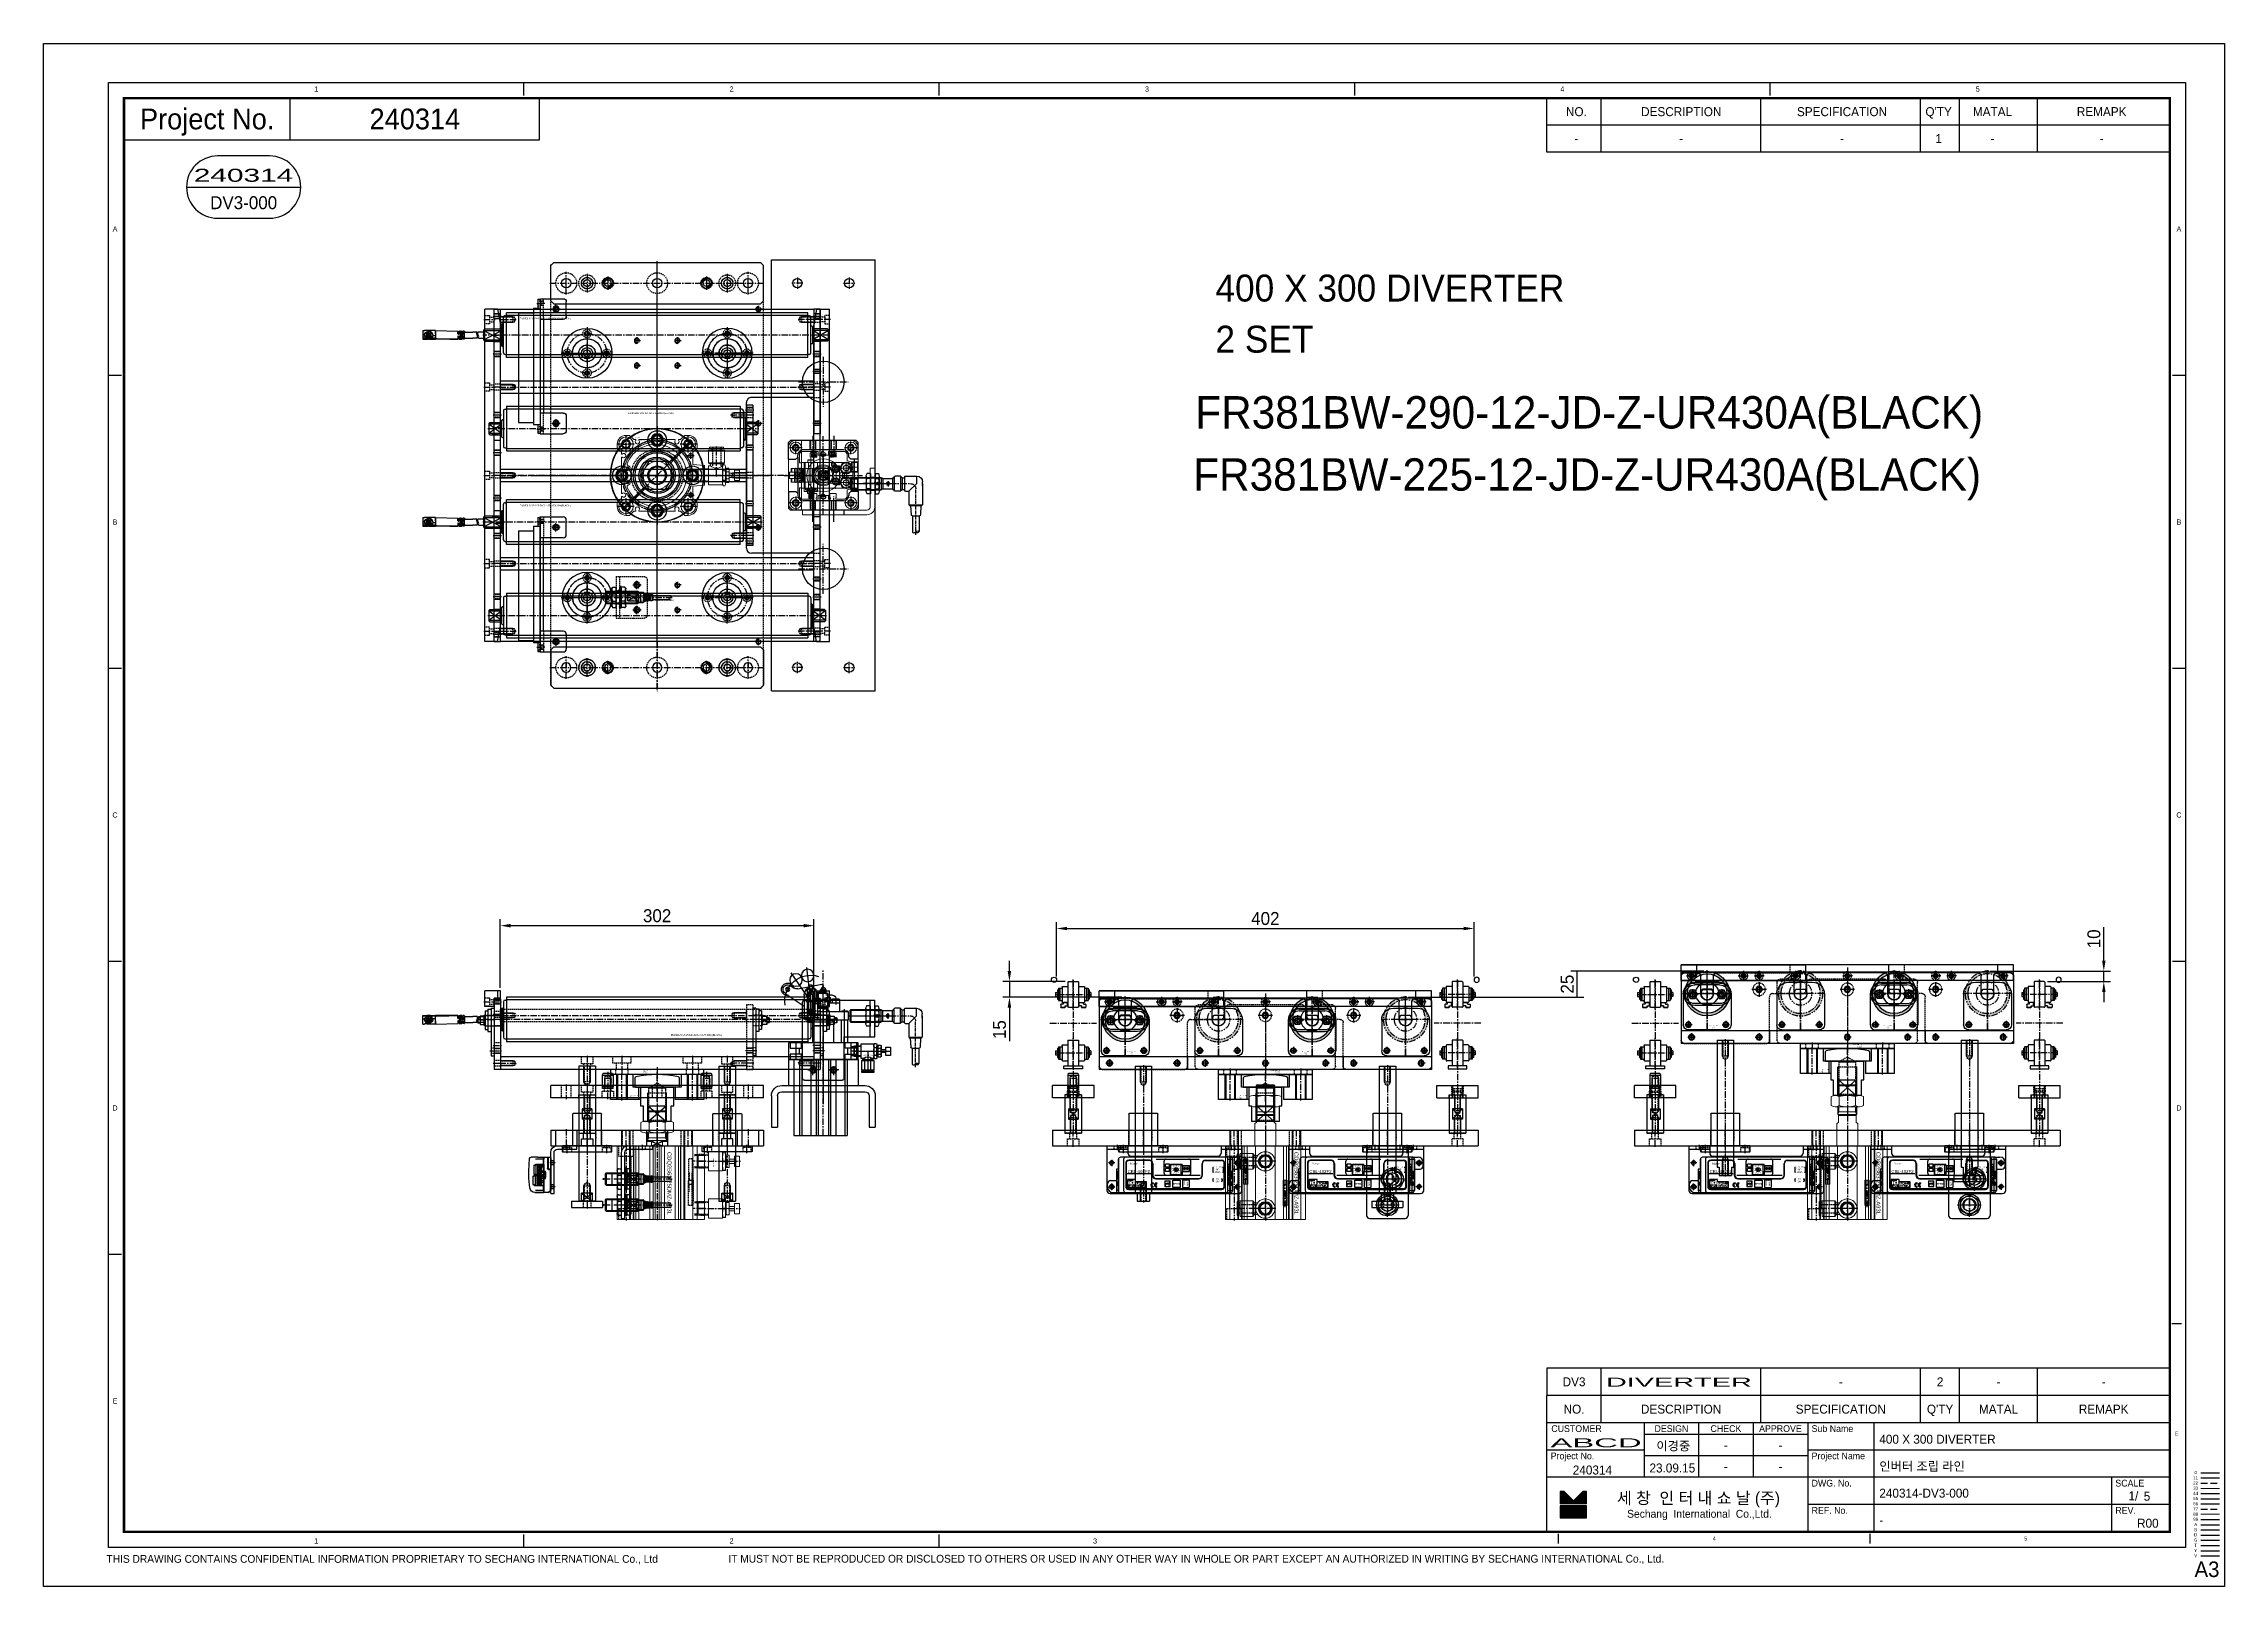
# Model space of a CAD drawing. Header units: inches. Extents: x 0 to 77285, y -118 to 40065.
# Drawn here: x 68990 to 71090, y 30130 to 31615 of the extents above; entities that cross this region are included whole.
import ezdxf
from ezdxf.enums import TextEntityAlignment as Align

# ---------------------------------------------------------------- set-up
doc = ezdxf.new("R2010")
doc.units = ezdxf.units.IN
doc.header["$LTSCALE"] = 5
doc.header["$MEASUREMENT"] = 0
for name, pattern in [('C3', [14.5, 12, -1, 0.5, -1]), ('CENTER', [2, 1.25, -0.25, 0.25, -0.25]), ('H1', [1.4, 1, -0.4]), ('HIDDEN', [0.375, 0.25, -0.125]), ('PHANTOM', [2.5, 1.25, -0.25, 0.25, -0.25, 0.25, -0.25])]:
    doc.linetypes.add(name, pattern=pattern)
for name, color, linetype in [('11', 1, 'CENTER'), ('22', 2, 'HIDDEN'), ('44', 4, 'Continuous'), ('55', 5, 'Continuous'), ('66', 6, 'PHANTOM'), ('77', 40, 'HIDDEN'), ('99', 181, 'Continuous'), ('A', 8, 'Continuous'), ('B', 123, 'Continuous'), ('BOM-T', 4, 'Continuous'), ('D', 3, 'Continuous'), ('G', 231, 'Continuous'), ('T', 3, 'Continuous'), ('VV', 1, 'Continuous'), ('Y', 60, 'Continuous')]:
    doc.layers.add(name, color=color, linetype=linetype)
doc.layers.add('33', color=3, linetype='PHANTOM', lineweight=9)
doc.layers.add('88', color=35, linetype='Continuous', lineweight=5)
doc.styles.add('A&G TEXT', font='')
doc.styles.add('GHS', font='romans', dxfattribs={"height": 5, "bigfont": 'ghs'})
doc.styles.add('SCI', font='')
doc.styles.get("Standard").update_dxf_attribs({"font": 'arial.ttf'})
doc.styles.get('A&G TEXT').set_extended_font_data('BatangChe')
doc.styles.get('SCI').set_extended_font_data('Gulim')
doc.dimstyles.new('SCH', dxfattribs={"dimtxt": 2.5, "dimasz": 2, "dimexe": 1.25, "dimexo": 0.625, "dimtad": 1, "dimdec": 8, "dimtxsty": 'SCI', "dimcen": 2.5, "dimclrd": 4, "dimclre": 4, "dimclrt": 7, "dimadec": 8, "dimazin": 2, "dimtfac": 1, "dimtdec": 8, "dimtmove": 0, "dimatfit": 3, "dimfxl": 1, "dimarcsym": 0})

# ---------------------------------------------------------------- blocks, each defined once
blk = doc.blocks.new('A$Cbc27a0ff')
at = {"linetype": 'Continuous'}
h = blk.add_hatch(dxfattribs=at)
h.set_pattern_fill('ANSI31', color=5, scale=0.422291, style=0)
h.set_pattern_definition([(45, (-259.57562, -355.869463), (-0.0373256476, 0.0373256476), [])])
h.paths.add_polyline_path([(297.17, -281.08), (297.17, -278.76), (296.43, -278.76), (294.64, -280.55), (292.84, -278.76), (292.1, -278.76), (292.1, -281.08)])
h.paths.add_polyline_path([(292.1, -281.5), (292.1, -283.82), (297.17, -283.82), (297.17, -281.5)])
at = {"color": 2}
for p, q in [((92.5, -10), (92.5, -7.5)), ((172.5, -10), (172.5, -7.5)), ((252.5, -10), (252.5, -7.5)), ((332.5, -10), (332.5, -7.5)), ((15, -63.9), (12.5, -63.9)), ((412.5, -63.9), (410, -63.9)), ((15, -120.3), (12.5, -120.3)), ((412.5, -120.3), (410, -120.3)), ((15, -176.7), (12.5, -176.7)), ((412.5, -176.7), (410, -176.7)), ((15, -233.1), (12.5, -233.1)), ((411.75, -246.45), (409.87, -246.45)), ((92.5, -289.5), (92.5, -287)), ((172.5, -289.5), (172.5, -287)), ((291.75, -288.75), (291.75, -286.87)), ((351.75, -288.75), (351.75, -286.87))]:
    blk.add_line(p, q, dxfattribs=at)
at = {"color": 40}
for p, q in [((47.5, -18.5), (47.5, -10.5)), ((95.5, -18.5), (95.5, -10.5))]:
    blk.add_line(p, q, dxfattribs=at)
at = {"color": 7, "linetype": 'Continuous'}
blk.add_line((27.52, -27.62), (49.52, -27.62), dxfattribs=at)
for p, q in [((409.5, -255), (289.5, -255)), ((289.5, -255), (289.5, -260.25)), ((289.5, -286.5), (289.5, -260.25)), ((409.5, -260.25), (289.5, -260.25)), ((409.5, -265.5), (289.5, -265.5)), ((339.75, -267.75), (308.25, -267.75)), ((339.75, -265.5), (339.75, -286.5)), ((339.75, -271.88), (308.25, -271.88)), ((415.47, -275.13), (419.07, -275.13))]:
    blk.add_line(p, q)
at = {"color": 3}
for p, q in [((300, -260.25), (300, -255)), ((330.75, -260.25), (330.75, -255)), ((361.5, -260.25), (361.5, -255)), ((369, -260.25), (369, -255)), ((384, -260.25), (384, -255)), ((300, -265.5), (300, -260.25)), ((330.75, -265.5), (330.75, -260.25)), ((361.5, -265.5), (361.5, -260.25)), ((369, -265.5), (369, -260.25)), ((384, -265.5), (384, -260.25)), ((308.25, -265.5), (308.25, -276)), ((318.75, -265.5), (318.75, -276)), ((329.25, -265.5), (329.25, -276)), ((352.5, -265.5), (352.5, -286.5)), ((308.25, -270.75), (289.5, -270.75)), ((409.56, -270.75), (339.75, -270.75)), ((409.5, -276), (289.5, -276)), ((409.56, -281.25), (339.75, -281.25))]:
    blk.add_line(p, q, dxfattribs=at)
at = {"color": 5, "linetype": 'Continuous'}
for p, q in [((292.1, -278.76), (292.1, -281.08)), ((292.84, -278.76), (292.1, -278.76)), ((297.17, -281.08), (292.1, -281.08)), ((292.84, -278.76), (294.64, -280.55)), ((296.43, -278.76), (294.64, -280.55)), ((297.17, -278.76), (296.43, -278.76)), ((297.17, -281.08), (297.17, -278.76)), ((292.1, -281.5), (292.1, -283.82)), ((297.17, -281.5), (292.1, -281.5)), ((292.1, -283.82), (297.17, -283.82)), ((297.17, -283.82), (297.17, -281.5))]:
    blk.add_line(p, q, dxfattribs=at)
at = {"color": 2}
blk.add_lwpolyline([(12.5, -289.5), (12.5, -7.5), (412.5, -7.5), (412.5, -289.5)], close=True, dxfattribs=at)
at = {"color": 40, "const_width": 0.5}
blk.add_lwpolyline([(15.5, -286.5), (15.5, -10.5), (409.5, -10.5), (409.5, -286.5)], close=True, dxfattribs=at)
at = {"color": 40}
blk.add_lwpolyline([(15.5, -18.5), (95.5, -18.5)], dxfattribs=at)
blk.add_lwpolyline([(33.52, -21.62, 1), (33.52, -33.62), (43.52, -33.62, 1), (43.52, -21.62)], format="xyb", close=True)
at = {"layer": '11'}
blk.add_line((415.47, -276.13), (419.07, -276.13), dxfattribs=at)
at = {"layer": '22'}
blk.add_line((415.47, -277.13), (419.07, -277.13), dxfattribs=at)
at = {"layer": '33'}
blk.add_line((415.47, -278.13), (419.07, -278.13), dxfattribs=at)
at = {"layer": '44'}
blk.add_line((415.47, -279.13), (419.07, -279.13), dxfattribs=at)
at = {"layer": '55'}
blk.add_line((415.47, -280.13), (419.07, -280.13), dxfattribs=at)
at = {"layer": '66'}
blk.add_line((415.47, -281.13), (419.07, -281.13), dxfattribs=at)
at = {"layer": '77'}
blk.add_line((415.47, -282.13), (419.07, -282.13), dxfattribs=at)
at = {"layer": '88'}
blk.add_line((415.47, -283.13), (419.07, -283.13), dxfattribs=at)
at = {"layer": '99'}
blk.add_line((415.47, -284.13), (419.07, -284.13), dxfattribs=at)
at = {"layer": 'A'}
blk.add_line((415.47, -285.13), (419.07, -285.13), dxfattribs=at)
at = {"layer": 'B'}
blk.add_line((415.47, -286.13), (419.07, -286.13), dxfattribs=at)
at = {"layer": 'D'}
blk.add_line((415.47, -287.13), (419.07, -287.13), dxfattribs=at)
at = {"layer": 'Defpoints', "color": 1}
blk.add_lwpolyline([(0, -297), (0, 0), (420, 0), (420, -297)], close=True, dxfattribs=at)
at = {"layer": 'G'}
blk.add_line((415.47, -288.13), (419.07, -288.13), dxfattribs=at)
at = {"layer": 'T'}
for p, q in [((398.25, -276), (398.25, -286.5)), ((415.47, -289.13), (419.07, -289.13))]:
    blk.add_line(p, q, dxfattribs=at)
at = {"layer": 'VV'}
blk.add_line((415.47, -291.13), (419.07, -291.13), dxfattribs=at)
at = {"layer": 'Y'}
blk.add_line((415.47, -290.13), (419.07, -290.13), dxfattribs=at)
at = {"color": 2, "style": 'SCI'}
for s, height, p in [('1', 1, (52.5, -8.75)), ('2', 1, (132.5, -8.75)), ('3', 1, (212.5, -8.75)), ('4', 1, (292.5, -8.75)), ('5', 1, (372.5, -8.75)), ('A', 1, (13.75, -35.7)), ('A', 1, (411.25, -35.7)), ('B', 1, (13.75, -92.1)), ('B', 1, (411.25, -92.1)), ('C', 1, (13.75, -148.5)), ('C', 1, (411.25, -148.5)), ('D', 1, (13.75, -204.9)), ('D', 1, (411.25, -204.9)), ('E', 1, (13.75, -261.3)), ('E', 0.75, (410.81, -267.6)), ('1', 1, (52.5, -288.25)), ('2', 1, (132.5, -288.25)), ('3', 1, (202.5, -288.25)), ('4', 0.75, (321.75, -287.81)), ('5', 0.75, (381.75, -287.81))]:
    blk.add_text(s, height=height, dxfattribs=at).set_placement(p, align=Align.MIDDLE_CENTER)
at = {"style": 'SCI'}
for s, height, p in [('Project No.', 4, (31.5, -14.5)), ('NO.', 1.731, (294.75, -262.88)), ('DESCRIPTION', 1.7308, (315.37, -262.88)), ('SPECIFICATION', 1.7308, (346.12, -262.88)), ("Q'TY", 1.731, (365.25, -262.88)), ('MATAL', 1.731, (376.5, -262.88)), ('REMAPK', 1.731, (396.75, -262.88)), ('DESIGN', 1.298, (313.5, -266.63)), ('CHECK', 1.298, (324, -266.63)), ('APPROVE', 1.298, (334.5, -266.63)), ('이경중', 1.731, (313.87, -269.96)), ('-', 1.73, (324, -269.81)), ('-', 1.73, (334.5, -269.81)), ('0', 0.6, (414.47, -275.09)), ('세 창  인 터 내 쇼 날 (주)', 2.2722, (318.71, -279.99)), ('Sechang  International  Co.,Ltd.', 1.5148, (318.91, -283.03))]:
    blk.add_text(s, height=height, dxfattribs=at).set_placement(p, align=Align.MIDDLE_CENTER)
for s, height, p in [('CUSTOMER', 1.298, (290.37, -266.63)), ('Sub Name', 1.298, (340.5, -266.63)), ('Project No.', 1.2981, (290.25, -271.88)), ('Project Name', 1.2981, (340.5, -271.88)), ('DWG. No.', 1.298, (340.5, -277.13)), ('SCALE', 1.298, (399, -277.13)), ('REF. No.', 1.298, (340.5, -282.38)), ('REV.', 1.298, (399, -282.38))]:
    blk.add_text(s, height=height, dxfattribs=at).set_placement(p, align=Align.MIDDLE_LEFT)
at = {"color": 40, "style": 'SCI'}
for s, height, p in [('-', 1.73, (324, -273.94)), ('-', 1.73, (334.5, -273.94)), ('1/', 1.731, (402.48, -279.59))]:
    blk.add_text(s, height=height, dxfattribs=at).set_placement(p, align=Align.MIDDLE_CENTER)
at = {"color": 3, "linetype": 'Continuous', "style": 'SCI'}
for s, p in [('THIS DRAWING CONTAINS CONFIDENTIAL INFORMATION PROPRIETARY TO SECHANG INTERNATIONAL Co., Ltd  ', (12.11, -292.46)), ('IT MUST NOT BE REPRODUCED OR DISCLOSED TO OTHERS OR USED IN ANY OTHER WAY IN WHOLE OR PART EXCEPT AN AUTHORIZED IN WRITING BY SECHANG INTERNATIONAL Co., Ltd.', (131.88, -292.43))]:
    blk.add_text(s, height=1.5, dxfattribs=at).set_placement(p)
at = {"color": 2, "style": 'SCI'}
blk.add_text('A3', height=3, dxfattribs=at).set_placement((419.05, -296.11), align=Align.BOTTOM_RIGHT)
at = {"layer": '11', "style": 'SCI'}
blk.add_text('11', height=0.6, dxfattribs=at).set_placement((414.47, -276.09), align=Align.MIDDLE_CENTER)
at = {"layer": '22', "style": 'SCI'}
blk.add_text('22', height=0.6, dxfattribs=at).set_placement((414.47, -277.09), align=Align.MIDDLE_CENTER)
at = {"layer": '33', "style": 'SCI'}
blk.add_text('33', height=0.6, dxfattribs=at).set_placement((414.47, -278.09), align=Align.MIDDLE_CENTER)
at = {"layer": '44', "style": 'SCI'}
blk.add_text('44', height=0.6, dxfattribs=at).set_placement((414.47, -279.09), align=Align.MIDDLE_CENTER)
at = {"layer": '55', "style": 'SCI'}
blk.add_text('55', height=0.6, dxfattribs=at).set_placement((414.47, -280.09), align=Align.MIDDLE_CENTER)
at = {"layer": '66', "style": 'SCI'}
blk.add_text('66', height=0.6, dxfattribs=at).set_placement((414.47, -281.09), align=Align.MIDDLE_CENTER)
at = {"layer": '77', "style": 'SCI'}
blk.add_text('77', height=0.6, dxfattribs=at).set_placement((414.47, -282.09), align=Align.MIDDLE_CENTER)
at = {"layer": '88', "style": 'SCI'}
blk.add_text('88', height=0.6, dxfattribs=at).set_placement((414.47, -283.09), align=Align.MIDDLE_CENTER)
at = {"layer": '99', "style": 'SCI'}
blk.add_text('99', height=0.6, dxfattribs=at).set_placement((414.47, -284.09), align=Align.MIDDLE_CENTER)
at = {"layer": 'A', "style": 'SCI'}
blk.add_text('A', height=0.6, dxfattribs=at).set_placement((414.47, -285.09), align=Align.MIDDLE_CENTER)
at = {"layer": 'B', "style": 'SCI'}
blk.add_text('B', height=0.6, dxfattribs=at).set_placement((414.47, -286.09), align=Align.MIDDLE_CENTER)
at = {"layer": 'D', "style": 'SCI'}
blk.add_text('D', height=0.6, dxfattribs=at).set_placement((414.47, -287.09), align=Align.MIDDLE_CENTER)
at = {"layer": 'G', "style": 'SCI'}
blk.add_text('G', height=0.6, dxfattribs=at).set_placement((414.47, -288.09), align=Align.MIDDLE_CENTER)
at = {"layer": 'T', "style": 'SCI'}
blk.add_text('T', height=0.6, dxfattribs=at).set_placement((414.47, -289.09), align=Align.MIDDLE_CENTER)
at = {"layer": 'VV', "style": 'SCI'}
blk.add_text('V', height=0.6, dxfattribs=at).set_placement((414.47, -291.09), align=Align.MIDDLE_CENTER)
at = {"layer": 'Y', "style": 'SCI'}
blk.add_text('Y', height=0.6, dxfattribs=at).set_placement((414.47, -290.09), align=Align.MIDDLE_CENTER)
blk = doc.blocks.new('ABC-20231128.143427')
for p, q in [((-33.5, 25, 2129.4), (-33.5, 0, 2129.4)), ((-33.5, 25, 2129.4), (33.5, 25, 2129.4)), ((33.5, 25, 2129.4), (33.5, 0, 2129.4)), ((40, 0), (-40, 0)), ((-50, -10, 2129.4), (-50, -40, 2129.4)), ((-44, -10, 2129.4), (-44, -40, 2129.4)), ((40, -6, 2129.4), (-40, -6, 2129.4)), ((44, -10, 2129.4), (44, -40, 2129.4)), ((50, -10, 2129.4), (50, -40, 2129.4)), ((-44, -40), (-50, -40)), ((50, -40), (44, -40))]:
    blk.add_line(p, q)
at = {"linetype": 'Continuous'}
for centre in [(-10, 15, 0), (10, 15, 0)]:
    blk.add_circle(centre, 2.07, dxfattribs=at)
for centre, radius, start, end in [((-40, -10, 2129.4), 10, 90, 180), ((40, -10, 2129.4), 10, 0, 90), ((-40, -10, 2129.4), 4, 90, 180), ((40, -10, 2129.4), 4, 0, 90)]:
    blk.add_arc(centre, radius, start, end)
at = {"layer": '11', "linetype": 'C3'}
blk.add_line((0, 30, 2129.4), (0, -18, 2129.4), dxfattribs=at)
at = {"layer": '11'}
for p, q in [((-15, 15, 0), (-5, 15, 0)), ((-10, 10, 0), (-10, 20, 0)), ((5, 15, 0), (15, 15, 0)), ((10, 10, 0), (10, 20, 0))]:
    blk.add_line(p, q, dxfattribs=at)
at = {"layer": 'T'}
for centre in [(-10, 15, 0), (10, 15, 0)]:
    blk.add_arc(centre, 2.5, 345, 255, dxfattribs=at)
blk = doc.blocks.new('ABC-20231201.102348')
for p, q in [((-69.2, -1.9), (-69.2, 1.9)), ((-69.2, 0), (-69.2, -20.4)), ((-52.7, 7.3), (-63.8, 7.3)), ((-63.8, 0), (-63.8, 7.3)), ((-56.2, -7.3), (-63.8, 0)), ((-52.2, -6.8), (-52.2, 6.8)), ((-49.7, 5.7), (-52.2, 5.7)), ((-48.1, 7.3), (-49.7, 5.7)), ((-49.7, 5.7), (-49.7, -5.7)), ((-48.1, 7.3), (-42.9, 7.3)), ((-48.1, 7.3), (-48.1, -7.3)), ((-42.1, -6.5), (-42.1, 6.5)), ((-40.5, 5.5), (-42.1, 6.5)), ((-40.5, 5.5), (-42.1, 5.5)), ((-40.5, -5.5), (-40.5, 5.5)), ((-31, 5.1), (-40.5, 5.1)), ((-40.5, -5.1), (-40.5, 5.1)), ((-40.5, -4.9), (-40.5, 4.9)), ((-40.5, -4.6), (-40.5, 4.6)), ((-36, 2.5), (-36, -2.7)), ((-29.5, 6), (-31, 5.1)), ((-31, 5.1), (-31, -5.1)), ((-31, 4.6), (-31, -4.6)), ((-0.5, 6), (-29.5, 6)), ((-29.5, 6), (-29.5, -6)), ((0, 5.5), (-29.5, 5.5)), ((-27.5, 7.2), (-27.5, -7.2)), ((-23.5, 9.8), (-26.8, 9.8)), ((-23.5, 5.1), (-26.8, 5.1)), ((-23.5, 5.1), (-26.8, 5.1)), ((-23.5, 9.8), (-23.5, -9.8)), ((-19, 9.8), (-15.7, 9.8)), ((-19, 9.8), (-19, -9.8)), ((-19, 5.1), (-15.7, 5.1)), ((-19, 5.1), (-15.7, 5.1)), ((-15, 7.2), (-15, -7.2)), ((-0.5, 6), (-0.5, -6)), ((-0.5, 6), (0, 5.5)), ((0, -5.5), (0, 5.5)), ((0, -4.6), (0, 4.6)), ((-56.2, -20.4), (-69.2, -20.4)), ((-68.7, -20.4), (-68.7, -21.4)), ((-56.7, -20.4), (-56.7, -21.4)), ((-56.2, -7.3), (-56.2, -20.4)), ((-52.7, -7.3), (-56.2, -7.3)), ((-49.7, -5.7), (-52.2, -5.7)), ((-49.7, -5.7), (-48.1, -7.3)), ((-48.1, -7.3), (-42.9, -7.3)), ((-42.1, -6.5), (-40.5, -5.5)), ((-40.5, -5.5), (-42.1, -5.5)), ((-31, -5.1), (-40.5, -5.1)), ((-31, -5.1), (-29.5, -6)), ((0, -5.5), (-29.5, -5.5)), ((-0.5, -6), (-29.5, -6)), ((-23.5, -5.1), (-26.8, -5.1)), ((-23.5, -5.1), (-26.8, -5.1)), ((-23.5, -9.8), (-26.8, -9.8)), ((-19, -5.1), (-15.7, -5.1)), ((-19, -5.1), (-15.7, -5.1)), ((-19, -9.8), (-15.7, -9.8)), ((0, -5.5), (-0.5, -6)), ((-68.7, -21.4), (-56.7, -21.4)), ((-67.7, -21.4), (-67.2, -30)), ((-59.2, -31), (-66.2, -31)), ((-66, -31), (-66, -45.9)), ((-59.5, -31), (-59.5, -46.8)), ((-57.7, -21.4), (-58.2, -30))]:
    blk.add_line(p, q)
blk.add_circle((-36, 0), 1.5)
for centre, radius, start, end in [((-63.8, 1.9), 5.41, 90, 180), ((-52.7, 6.8), 0.5, 0, 90), ((-42.9, 6.5), 0.811, 0, 90), ((-22.4, 7.2), 5.05, 148.8031, 180.139), ((-24, 7.2), 3.47, 180, 217.8789), ((-24, 7.2), 3.47, 180, 217.8789), ((-9.6, 0), 17.9, 163.5679, 196.4321), ((-20.1, 7.2), 5.05, 359.861, 31.1969), ((-18.5, 7.2), 3.47, 322.1211, 0), ((-18.5, 7.2), 3.47, 322.1211, 0), ((-32.9, 0), 17.9, 343.5679, 16.4321), ((-52.7, -6.8), 0.5, 270, 0), ((-42.9, -6.5), 0.811, 270, 0), ((-24, -7.2), 3.47, 142.1211, 180), ((-24, -7.2), 3.47, 142.1211, 180), ((-22.4, -7.2), 5.05, 179.861, 211.1969), ((-18.5, -7.2), 3.47, 0, 37.8789), ((-18.5, -7.2), 3.47, 0, 37.8789), ((-20.1, -7.2), 5.05, 328.8031, 0.139), ((-66.2, -30), 1, 183.1642, 270), ((-59.2, -30), 1, 270, 356.8358)]:
    blk.add_arc(centre, radius, start, end)
blk.add_open_spline([(-59.5, -46.8), (-60.2, -47.2), (-61.7, -47.6), (-63.6, -45.2), (-65.2, -45.5), (-66, -45.9)], degree=3, knots=[1.498472, 1.498472, 1.498472, 1.498472, 3.45205, 6.099383, 8.246808, 8.246808, 8.246808, 8.246808])
blk.add_spline([(-62.7, -46.3), (-64.6, -47.1), (-66, -45.9)], degree=3)
at = {"layer": '11'}
blk.add_line((2.2, 0), (-57.9, 0), dxfattribs=at)
at = {"layer": '11', "ltscale": 0.5}
blk.add_line((-62.7, -49.3), (-62.7, -4.9), dxfattribs=at)
blk.add_arc((-57.9, -4.9), 4.87, 90, 180, dxfattribs=at)
at = {"style": 'GHS'}
for s, p in [('M12x1P', (-28.4, 0.3)), ('3mm', (-28.3, -1.6))]:
    blk.add_text(s, height=1.05, dxfattribs=at).set_placement(p)
blk = doc.blocks.new('ABC-20231201.131017')
for p, q in [((-21.5, 40), (-17.6, 72.7)), ((-21.5, 40), (-2.5, 67.4)), ((-48.3, 42.5), (-49, 41.8)), ((-42.7, 42.5), (-48.3, 42.5)), ((-45.5, 43.2), (-45.5, 37.1)), ((-45.5, 43), (-45.5, 42.5)), ((-42, 41.8), (-42.7, 42.5)), ((-42.5, 46), (-36, 46)), ((-38, 47.5), (-29, 47.5)), ((-38, 34), (-38, 47.5)), ((-35.5, 51.5), (-36, 51)), ((-36, 51), (-31, 51)), ((-36, 51), (-36, 48.5)), ((-36, 48.5), (-31, 48.5)), ((-35.5, 51.5), (-31.5, 51.5)), ((-35.5, 51.5), (-35.5, 48.5)), ((-32, 56.4), (-33.7, 55.3)), ((-33.7, 55.3), (-27.9, 46.9)), ((-8.9, 52), (-32, 56.4)), ((-31, 51), (-31.5, 51.5)), ((-31.5, 51.5), (-31.5, 48.5)), ((-31, 51), (-31, 48.5)), ((-29, 34), (-29, 47.5)), ((-28, 46), (-28, 22)), ((-25.2, 51.3), (-25.2, 24.5)), ((-24, 47.5), (-24, 41.7)), ((-23.5, 53), (-22.7, 53)), ((-23.5, 46.9), (-19.5, 46.9)), ((-23.5, 46.6), (-19.5, 46.6)), ((-23.4, 31.5), (-23.4, 47.2)), ((-22.7, 55.5), (-22.7, 48.5)), ((-22.7, 55.5), (-20.3, 55.5)), ((-22.7, 48.5), (-20.3, 48.5)), ((-21.6, 50.6), (-21.6, 47.4)), ((-21.5, 25.2), (-21.5, 51.1)), ((-21.4, 50.6), (-21.4, 47.5)), ((-21, 47.1), (-19.6, 46.9)), ((-20.3, 55.5), (-20.3, 48.5)), ((-20.3, 53), (-19.5, 53)), ((-19.9, 53.2), (-19.9, 53)), ((-19.6, 31.5), (-19.6, 47.2)), ((-19, 47.5), (-19, 41.7)), ((-17.8, 51.3), (-17.8, 24.5)), ((3.3, 47.7), (-15, 35.3)), ((-15, 46), (-15, 24)), ((-1.7, 55.2), (-5.3, 52.8)), ((-57.5, 30), (-28, 30)), ((-57.5, 30), (-57.5, 22)), ((-57.5, 22), (-17, 22)), ((-56.5, 31), (-57, 30.5)), ((-54.8, 30.5), (-57, 30.5)), ((-57, 30.5), (-57, 30)), ((-57, 0), (-57, 22)), ((-54.8, 31), (-56.5, 31)), ((-54.8, 31), (-54.8, 30)), ((-54, 0), (-54, 32.5)), ((-53.2, 31), (-53.2, 30)), ((-51.5, 31), (-53.2, 31)), ((-51, 30.5), (-53.2, 30.5)), ((-51, 30.5), (-51.5, 31)), ((-51, 30.5), (-51, 30)), ((-51, 0), (-51, 22)), ((-42, 41.8), (-49, 41.8)), ((-49, 41.8), (-49, 30)), ((-38.2, 38.5), (-49, 38.5)), ((-43.5, 20.3), (-42.5, 22)), ((-42, 41.8), (-42, 38.5)), ((-38.2, 30), (-38.2, 38.5)), ((-38.2, 34), (-28, 34)), ((-38.2, 33.5), (-28, 33.5)), ((-38.2, 33), (-28, 33)), ((-38, 35.5), (-29, 35.5)), ((-28, 24.5), (-25.2, 24.5)), ((-28, 24.5), (-24.8, 24.5)), ((-16.7, 40), (-26.2, 40)), ((-24.8, 24.5), (-24.8, 19.5)), ((-24.8, 21), (-18.2, 21)), ((-23.5, 20.3), (-24.5, 22)), ((-23.5, 32.2), (-19.5, 32.2)), ((-23.5, 32), (-19.5, 32)), ((-23.5, 29), (-23.5, 29)), ((-23, 32), (-23, 30.3)), ((-21.9, 27), (-21.9, 31)), ((-20.4, 30.7), (-21.7, 32)), ((-20.3, 30.8), (-21.4, 32)), ((-21.1, 27), (-21.1, 31)), ((-20, 32), (-20, 30.5)), ((-19.6, 29.7), (-19.6, 29.7)), ((-18.2, 24.5), (-18.2, 19.5)), ((-18.2, 24.5), (-15, 24.5)), ((-17.8, 24.5), (-15, 24.5)), ((-67, -16), (-67, 0)), ((-67, 0), (0, 0)), ((-65.5, 0), (-65.5, -5)), ((-60, 0), (-60, -16)), ((-54.5, -5), (-54.5, 0)), ((-23.5, 20.3), (-43.5, 20.3)), ((-43.5, 0), (-43.5, 20.3)), ((-24.8, 19.5), (-18.2, 19.5)), ((-23.5, 0), (-23.5, 20.3)), ((-12.5, -5), (-12.5, 0)), ((-7, 0), (-7, -16)), ((-1.5, 0), (-1.5, -5)), ((0, 0), (0, -16)), ((-93.7, -4), (-98.2, -4)), ((-98.2, -4), (-98.2, -12)), ((-63, -8), (-98.2, -8)), ((-98.2, -12), (-93.7, -12)), ((-93.7, -12), (-93.7, -4)), ((-93.7, -6.8), (-89.1, -6.8)), ((-93.7, -9.2), (-89.1, -9.2)), ((-88.7, -2.2), (-89.1, -3)), ((-89.1, -3), (-89.1, -13)), ((-89.1, -13), (-88.7, -13.8)), ((-86.5, -2.2), (-88.7, -2.2)), ((-86.5, -5.1), (-88.7, -5.1)), ((-86.5, -10.9), (-88.7, -10.9)), ((-88.7, -13.8), (-86.5, -13.8)), ((-86.5, -2.2), (-86.1, -3)), ((-86.1, -13), (-86.5, -13.8)), ((-86.1, -3), (-86.1, -13)), ((-85.1, -3), (-86.1, -3)), ((-86.1, -3), (-86.1, -13)), ((-86.1, -13), (-85.1, -13)), ((-84.5, -0.7), (-85.1, -1.7)), ((-85.1, -1.7), (-85.1, -14.3)), ((-85.1, -13), (-85.1, -3)), ((-85.1, -14.3), (-84.5, -15.3)), ((-82.7, -0.7), (-84.5, -0.7)), ((-82.7, -4.3), (-84.5, -4.3)), ((-82.7, -11.7), (-84.5, -11.7)), ((-84.5, -15.3), (-82.7, -15.3)), ((-82.7, -0.7), (-82.1, -1.7)), ((-82.1, -14.3), (-82.7, -15.3)), ((-81.3, -15.9), (-82.2, -16.8)), ((-70.6, -16.8), (-82.2, -16.8)), ((-82.2, -16.8), (-82.2, -26.3)), ((-70, -0.9), (-82.1, -0.9)), ((-82.1, -0.9), (-82.1, -15.1)), ((-82.1, -1.7), (-82.1, -14.3)), ((-82.1, -15.1), (-80.6, -15.1)), ((-71.5, -15.9), (-81.3, -15.9)), ((-80.6, -15.9), (-80.6, -15.1)), ((-79.4, -28.4), (-79.4, -14.9)), ((-76.4, -8), (-76.4, -28.4)), ((-73.4, -28.4), (-73.4, -14.9)), ((-72.2, -15.9), (-72.2, -15.1)), ((-72.2, -15.1), (-70, -15.1)), ((-70.6, -16.8), (-71.5, -15.9)), ((-70.6, -26.3), (-70.6, -16.8)), ((-70, -15.1), (-70, -0.9)), ((-70, -3), (-63, -3.3)), ((-70, -3.6), (-63, -3.8)), ((-70, -12.4), (-63, -12.2)), ((-63, -12.7), (-70, -13)), ((-67.3, -8), (-60.5, -8)), ((-65.9, -3.7), (-67, -2.6)), ((-67, -13.4), (-65.9, -12.3)), ((0, -16), (-67, -16)), ((-65.9, -12.3), (-65.9, -3.7)), ((-65.9, -3.7), (-60.8, -3.7)), ((-65.9, -12.3), (-60.8, -12.3)), ((-65.5, -5), (-54.5, -5)), ((-54.5, -11), (-65.5, -11)), ((-65.5, -11), (-65.5, -16)), ((-60.8, -3.4), (-65.3, -3.2)), ((-65.3, -12.8), (-60.8, -12.6)), ((-63.3, -5), (-63.3, -11)), ((-63.3, -5), (-63.3, -11)), ((-63, -3.3), (-63, -12.7)), ((-56.7, -5), (-56.7, -11)), ((-56.5, -16), (-56.5, -89)), ((-5, -16), (-56.5, -16)), ((-54.5, -16), (-54.5, -11)), ((-54.1, -16), (-54.1, -89)), ((-45.4, -16), (-45.4, -89)), ((-40.3, -16), (-40.3, -89)), ((-38.5, -16), (-38.5, -89)), ((-28.5, -16), (-28.5, -89)), ((-26.7, -16), (-26.7, -89)), ((-21.6, -16), (-21.6, -89)), ((-12.9, -16), (-12.9, -89)), ((-1.5, -5), (-12.5, -5)), ((-12.5, -16), (-12.5, -11)), ((-12.5, -11), (-1.5, -11)), ((-10.5, -16), (-10.5, -89)), ((-10.3, -5), (-10.3, -11)), ((-5, -16), (-5, -89)), ((-1.5, -11), (-1.5, -16)), ((-82.2, -26.3), (-82.2, -26.3)), ((-82.2, -26.3), (-70.6, -26.3)), ((-70.7, -26.9), (-82.1, -26.9)), ((-82.1, -26.9), (-82.1, -28.4)), ((-82.1, -28.4), (-70.7, -28.4)), ((-79.9, -26.9), (-79.9, -26.3)), ((-72.9, -26.9), (-72.9, -26.3)), ((-70.7, -28.4), (-70.7, -26.9)), ((-70.6, -26.3), (-70.6, -26.3)), ((-5, -89), (-56.5, -89))]:
    blk.add_line(p, q)
for centre, radius in [((-18.5, 64.9), 6), ((-7.2, 60.6), 6), ((-38.5, 41.5), 2.5), ((-38.5, 41.5), 2), ((0.8, 51.5), 2), ((0.8, 51.5), 1.3), ((-21.5, 29), 2)]:
    blk.add_circle(centre, radius)
for centre, radius, start, end in [((-21.5, 40), 25.1, 351.7961, 107.1431), ((-42.5, 43), 3, 89.9544, 179.9088), ((-36, 48), 0.5, 89.9544, 269.8631), ((-33.5, 51.5), 2, 0, 179.9088), ((-31, 48), 0.5, 269.8631, 89.9544), ((-21.5, 46), 6.5, 0, 179.9088), ((-23.5, 50), 3, 89.9544, 177.044), ((-21.5, 40), 3, 132.3532, 227.4642), ((-21.5, 47.5), 2.5, 118.6023, 179.9088), ((-21.5, 47.5), 2.35, 120.8941, 198.8164), ((-23.5, 46.7), 0.14, 89.9544, 269.8631), ((-21.5, 51), 0.5, 287.0519, 253.2473), ((-21.5, 50.6), 0.14, 0, 179.9088), ((-21, 47.5), 0.7, 189.649, 249.2366), ((-21, 47.5), 0.4, 179.9088, 260.1228), ((-21.5, 47.5), 2.5, 0, 61.3065), ((-21.5, 47.5), 2.35, 337.4721, 59.0147), ((-19.5, 50), 3, 2.8648, 89.9544), ((-19.5, 46.7), 0.14, 269.8631, 89.9544), ((-21.5, 40), 3, 312.835, 47.5555), ((-8.1, 56.9), 5, 258.9769, 304.2406), ((0.8, 51.5), 6, 262.4147, 165.0119), ((0.8, 51.5), 4.5, 303.0947, 127.1966), ((-23.5, 32.1), 0.14, 89.9544, 269.8631), ((-21.5, 29), 2.04, 179.9088, 20.0535), ((-21.5, 29), 1.7, 103.7054, 256.1121), ((-21.5, 28), 1.5, 197.6704, 342.0558), ((-21.5, 29), 1.7, 283.6141, 76.2034), ((-22.4, 28.7), 3, 20.0535, 45.2637), ((-19.5, 32.1), 0.14, 269.8631, 89.9544), ((-17, 24), 2, 269.8631, 359.8175), ((-86.5, -3.7), 2.56, 145.6158, 214.3842), ((-79.5, -8), 9.55, 162.412, 197.588), ((-86.5, -12.3), 2.56, 145.6158, 214.3842), ((-88.7, -3.7), 2.56, 325.6158, 34.3842), ((-95.7, -8), 9.55, 342.412, 17.588), ((-88.7, -12.3), 2.56, 325.6158, 34.3842), ((-81.9, -2.5), 3.25, 145.6158, 214.3842), ((-73, -8), 12.1, 162.412, 197.588), ((-81.9, -13.5), 3.25, 145.6158, 214.3842), ((-85.3, -2.5), 3.25, 325.6158, 34.3842), ((-94.2, -8), 12.1, 342.412, 17.588), ((-85.3, -13.5), 3.25, 325.6158, 34.3842), ((-76.4, -19.3), 5.94, 45, 135)]:
    blk.add_arc(centre, radius, start, end)
at = {"layer": '11'}
blk.add_line((-33.5, -89), (-33.5, 71), dxfattribs=at)
at = {"style": 'A&G TEXT'}
blk.add_text('RSH32-20BM-DCS-M9NVL', height=1, dxfattribs=at).set_placement((-32.5, 0), align=Align.MIDDLE_LEFT)
at = {"style": 'A&G TEXT', "text_generation_flag": 2}
blk.add_text('AS2201F-01-06', height=1.2, dxfattribs=at).set_placement((-72.2, -12), align=Align.MIDDLE_LEFT)
blk = doc.blocks.new('ABC-20240304.163016')
at = {"linetype": 'Continuous'}
for p, q in [((8, 67), (-59.5, 67)), ((-59.5, 32), (-59.5, 67)), ((10, -8), (10, 65)), ((-30, 32), (-59.5, 32)), ((-30, -8), (-30, 32)), ((8, -10), (-28, -10))]:
    blk.add_line(p, q, dxfattribs=at)
blk.add_line((-55, 32), (-55, 67))
for centre in [(-20, 0), (0, 0)]:
    blk.add_circle(centre, 3, dxfattribs=at)
for centre, start, end in [((8, 65), 0, 90), ((-28, -8), 180, 270), ((8, -8), 270, 0)]:
    blk.add_arc(centre, 2, start, end, dxfattribs=at)
at = {"layer": '11', "linetype": 'C3'}
blk.add_line((-34.5, 52, 0), (-79.9, 52, 0), dxfattribs=at)
at = {"layer": '11'}
for p, q in [((-15, 0), (-25, 0)), ((-20, -5), (-20, 5)), ((5, 0), (-5, 0)), ((0, -5), (0, 5))]:
    blk.add_line(p, q, dxfattribs=at)
blk = doc.blocks.new('A$C020d22f2')
at = {"layer": 'A', "linetype": 'Continuous', "xscale": -1}
for name, p in [('ABC-20231201.131017', (-33.5, 41, 2129.4)), ('ABC-20240304.163016', (-10, 15, 0)), ('ABC-20231201.102348', (26, 67, -2129.5)), ('ABC-20231128.143427', (0, 0))]:
    blk.add_blockref(name, p, dxfattribs=at)
blk = doc.blocks.new('A$C599342af')
for p, q in [((79, 0), (-11, 0)), ((-11, -24), (-11, 0)), ((-4.2, 0), (-4.2, -24)), ((4.2, 0), (4.2, -24)), ((11, -12), (11, 0)), ((57, 0), (57, -12)), ((63.8, 0), (63.8, -24)), ((72.2, 0), (72.2, -24)), ((79, 0), (79, -24)), ((57, -12), (11, -12)), ((13.5, -2.1), (12.5, -3.1)), ((12.5, -3.1), (12.5, -11.5)), ((12.5, -11.5), (13, -12)), ((13, -12), (17.8, -12)), ((16.5, -24), (16.5, -12)), ((50, -12.2), (18, -12.2)), ((18, -12.2), (18, -30)), ((42.2, -13), (25.8, -13)), ((50, -30), (50, -12.2)), ((55, -12), (50.2, -12)), ((51.5, -12), (51.5, -24)), ((55.5, -3.1), (54.5, -2.1)), ((55, -12), (55.5, -11.5)), ((55.5, -11.5), (55.5, -3.1)), ((18, -24), (-11, -24)), ((18, -30), (20.5, -30)), ((20.5, -30), (20.5, -45)), ((25.4, -45), (25.4, -30)), ((25.4, -30), (42.6, -30)), ((42.6, -30), (42.6, -45)), ((47.5, -45), (47.5, -30)), ((47.5, -30), (50, -30)), ((79, -24), (51.5, -24)), ((47.5, -45), (20.5, -45))]:
    blk.add_line(p, q)
for centre, radius, start, end in [((34, -100), 100, 78.1705, 101.8295), ((17.8, -12.2), 0.2, 0, 90), ((50.2, -12.2), 0.2, 90, 180)]:
    blk.add_arc(centre, radius, start, end)
at = {"layer": '11'}
for p, q in [((0, -25), (0, 1)), ((34, 2.2), (34, -47.2)), ((34, -26), (34, 2)), ((68, -25), (68, 1))]:
    blk.add_line(p, q, dxfattribs=at)
at = {"layer": '22'}
for p, q in [((43, -18), (25, -18)), ((34, -8.3), (25.8, -13)), ((25.8, -13), (25.8, -44.2)), ((42.2, -13), (34, -8.3)), ((42.2, -44.2), (42.2, -13)), ((25.8, -44.2), (25, -45)), ((42.2, -44.2), (25.8, -44.2)), ((43, -45), (42.2, -44.2))]:
    blk.add_line(p, q, dxfattribs=at)
at = {"layer": 'A'}
for p, q in [((17.8, -12), (50.2, -12)), ((25.4, -30), (42.6, -45)), ((25.4, -45), (42.6, -30))]:
    blk.add_line(p, q, dxfattribs=at)
at = {"layer": 'T'}
for p, q in [((-5, 0), (-5, -24)), ((5, 0), (5, -24)), ((63, 0), (63, -24)), ((73, 0), (73, -24)), ((25.8, -17.2), (25, -18)), ((25, -45), (25, -18)), ((42.2, -17.2), (43, -18)), ((43, -45), (43, -18))]:
    blk.add_line(p, q, dxfattribs=at)
at = {"layer": 'BOM-T', "color": 4}
for s, p in [('FLOATING JOINT', (7.3, -20)), ('FJBT18', (7.3, -21.2)), ('MISUMI', (7.3, -22.4))]:
    blk.add_text(s, height=0.75, dxfattribs=at).set_placement(p, align=Align.MIDDLE_LEFT)
blk = doc.blocks.new('A$C3f96074d')
for p, q in [((45, 0), (-45, 0)), ((-45, 0), (-45, -5)), ((45, -5), (45, 0)), ((45, -5), (-45, -5))]:
    blk.add_line(p, q)
blk.add_point((0, 0))
at = {"layer": '11'}
for p, q in [((-34, 1), (-34, -6)), ((0, 2), (0, -7)), ((34, 1), (34, -6))]:
    blk.add_line(p, q, dxfattribs=at)
at = {"layer": '22'}
for p, q in [((-40, 0), (-40, -5)), ((-28, -5), (-28, 0)), ((28, 0), (28, -5)), ((40, -5), (40, 0))]:
    blk.add_line(p, q, dxfattribs=at)
at = {"layer": 'BOM-T', "color": 4}
for s, p in [('BACKING PLATE', (-13.4, -1.2)), ('BPFA18', (-13.4, -2.4)), ('MISUMI', (-13.4, -3.5))]:
    blk.add_text(s, height=0.75, dxfattribs=at).set_placement(p, align=Align.MIDDLE_LEFT)
blk = doc.blocks.new('A$C362a6d6b')
for p, q in [((-15, 0), (15, 0)), ((-15, 0), (-15, -6)), ((15, 0), (15, -6)), ((-15, -6), (15, -6))]:
    blk.add_line(p, q)
at = {"layer": '11'}
blk.add_line((0, 1), (0, -7), dxfattribs=at)
at = {"layer": '22'}
for p, q in [((-3.5, -6), (-3.5, 0)), ((3.5, 0), (3.5, -6))]:
    blk.add_line(p, q, dxfattribs=at)
blk = doc.blocks.new('A$Cec0c863b')
for p, q in [((8, 0), (-8, 0)), ((-8, 0), (-8, -130)), ((8, 0), (8, -130)), ((5.3, -122), (-5.3, -122)), ((-5.3, -130), (-5.3, -122)), ((5.3, -130), (5.3, -122)), ((8, -130), (-8, -130))]:
    blk.add_line(p, q)
at = {"layer": '11'}
blk.add_line((0, 1), (0, -131), dxfattribs=at)
at = {"layer": '22'}
for p, q in [((-2.5, -17), (-2.5, 0)), ((2.5, 0), (2.5, -17)), ((3, -15), (-3, -15)), ((0, -18.4), (-2.5, -17)), ((2.5, -17), (-2.5, -17)), ((2.5, -17), (0, -18.4)), ((-3, -115), (3, -115)), ((-2.5, -113), (0, -111.6)), ((-2.5, -130), (-2.5, -113)), ((-2.5, -113), (2.5, -113)), ((0, -111.6), (2.5, -113)), ((2.5, -113), (2.5, -130))]:
    blk.add_line(p, q, dxfattribs=at)
at = {"layer": 'A'}
for p, q in [((-5.3, -122), (5.3, -130)), ((-5.3, -130), (5.3, -122))]:
    blk.add_line(p, q, dxfattribs=at)
at = {"layer": 'T'}
for p, q in [((-3, -15), (-3, 0)), ((3, 0), (3, -15)), ((-2.5, -15.9), (-3, -15)), ((3, -15), (2.5, -15.9)), ((-3, -115), (-2.5, -114.1)), ((-3, -130), (-3, -115)), ((2.5, -114.1), (3, -115)), ((3, -115), (3, -130))]:
    blk.add_line(p, q, dxfattribs=at)
blk = doc.blocks.new('A$Cd39330c3E')
for p, q in [((-15.6, 1.8), (-16, 1.4)), ((-16, 1.4), (-16, -2.8)), ((-13.5, 1.8), (-15.6, 1.8)), ((-15.6, 1.8), (-15.6, -3.2)), ((-9.5, 3.3), (-13.5, 3.3)), ((-13.5, 3.3), (-13.5, -4.7)), ((-9.5, -5.7), (-9.5, 4.3)), ((-9.5, 4.3), (-8.5, 4.3)), ((-9.5, -4.7), (-9.5, 3.3)), ((-8.5, 8.3), (-8.5, -9.7)), ((-8.5, 8.3), (-6, 8.3)), ((-8.5, 4.3), (-8.5, -5.7)), ((-6, 10.1), (-6, -11.5)), ((-6, 10.1), (-3, 10.1)), ((-3, 11), (0, 11)), ((-3, 11), (-3, -35)), ((0, 11), (0, -35)), ((-16, -2.8), (-15.6, -3.2)), ((-15.6, -3.2), (-13.5, -3.2)), ((-13.5, -4.7), (-9.5, -4.7)), ((-9.5, -0.7), (-13.1, -0.7)), ((-8.5, -5.7), (-9.5, -5.7)), ((-8.5, -9.7), (-6, -9.7)), ((-6, -11.5), (-3, -11.5)), ((-3, -35), (0, -35))]:
    blk.add_line(p, q)
for centre in [(-7.7, 1.3), (-7.7, -2.7)]:
    blk.add_arc(centre, 5.78, 159.7438, 200.2562)
at = {"layer": '11'}
for p, q in [((-17, 0), (1, 0)), ((-4, -30), (1, -30))]:
    blk.add_line(p, q, dxfattribs=at)
at = {"layer": '22'}
for p, q in [((-8.5, 4.1), (0, 4.1)), ((-8.5, -6), (0, -6)), ((-3, -27.3), (0, -27.3)), ((0, -32.6), (-3, -32.6))]:
    blk.add_line(p, q, dxfattribs=at)
at = {"layer": 'T'}
for p, q in [((-13.5, 1.4), (-16, 1.4)), ((-13.5, -2.8), (-16, -2.8))]:
    blk.add_line(p, q, dxfattribs=at)
blk = doc.blocks.new('A$Cb21f6689')
for p, q in [((6, 56, 0), (0, 56, 0)), ((0, 56), (0, -6, 0)), ((6, 56), (6, -6, 0)), ((0, -6), (6, -6))]:
    blk.add_line(p, q)
at = {"layer": '11'}
for p, q in [((7, 12), (-1, 12)), ((7, 0), (-1, 0))]:
    blk.add_line(p, q, dxfattribs=at)
at = {"layer": '22'}
for p, q in [((6, 14.1), (0, 14.1)), ((6, 9.9), (0, 9.9)), ((6, 3), (0, 3)), ((0, -3), (6, -3))]:
    blk.add_line(p, q, dxfattribs=at)
at = {"layer": 'T'}
for p, q in [((6, 14.5), (0, 14.5)), ((6, 9.5), (0, 9.5))]:
    blk.add_line(p, q, dxfattribs=at)
blk = doc.blocks.new('A$C413fe28c')
for p, q in [((0, 71, 0), (0, 3, 0)), ((6, 71), (0, 71)), ((6, 71, 0), (6, 3, 0)), ((6, 3, 0), (0, 3, 0))]:
    blk.add_line(p, q)
at = {"layer": '11'}
for p, q in [((-1, 68), (7, 68)), ((-1, 56, 0), (7, 56, 0)), ((7, 51, 0), (-1, 51, 0)), ((-1, 26, 0), (7, 26, 0)), ((-1, 21, 0), (7, 21, 0)), ((-1, 9, 0), (7, 9, 0))]:
    blk.add_line(p, q, dxfattribs=at)
at = {"layer": '22'}
for p, q in [((0, 69.6), (6, 69.6)), ((0, 66.4), (6, 66.4)), ((0, 59, 0), (6, 59, 0)), ((6, 53, 0), (0, 53, 0)), ((0, 29, 0), (6, 29, 0)), ((0, 23.1, 0), (6, 23.1, 0)), ((6, 23, 0), (0, 23, 0)), ((0, 18.9, 0), (6, 18.9, 0)), ((0, 12, 0), (6, 12, 0)), ((6, 6, 0), (0, 6, 0))]:
    blk.add_line(p, q, dxfattribs=at)
at = {"layer": '77'}
blk.add_line((6, 44.9, 0), (0, 44.9, 0), dxfattribs=at)
at = {"layer": 'T'}
for p, q in [((0, 70), (6, 70)), ((0, 66), (6, 66)), ((0, 23.5, 0), (6, 23.5, 0)), ((0, 18.5, 0), (6, 18.5, 0))]:
    blk.add_line(p, q, dxfattribs=at)
blk = doc.blocks.new('A$C00f3e74d')
for p, q in [((6, 10.5), (-9, 10.5)), ((-9, -4.5, 0), (-9, 10.5, 0)), ((6, 3.5), (0, 3.5)), ((0, -4.5), (0, 3.5)), ((3.4, 10.5), (3.4, 3.5)), ((6, 3.5, 0), (6, 10.5, 0)), ((0, -4.5), (-9, -4.5))]:
    blk.add_line(p, q)
at = {"layer": '11'}
blk.add_line((-10, 0), (2, 0), dxfattribs=at)
at = {"layer": '22'}
for p, q in [((-9, 4), (-4.6, 4)), ((-4.6, 4), (-4.6, -4)), ((-4.6, 2.2), (0, 2.2)), ((-4.6, -4), (-9, -4)), ((-4.6, -2.2), (0, -2.2))]:
    blk.add_line(p, q, dxfattribs=at)
blk = doc.blocks.new('A$Cb0f354e5')
for p, q in [((13, 37, 0), (-3, 37, 0)), ((-3, 37, 0), (-3, 0)), ((0.3, 23.5, 0), (9.7, 23.5, 0)), ((0.3, 23.5, 0), (0.3, 13.5, 0)), ((9.7, 23.5, 0), (9.7, 13.5, 0)), ((13, 37, 0), (13, 0)), ((13, 0), (-3, 0)), ((0.3, 13.5, 0), (9.7, 13.5, 0))]:
    blk.add_line(p, q)
at = {"layer": '11'}
blk.add_line((5, 38, 0), (5, -1), dxfattribs=at)
at = {"layer": '22'}
for p, q in [((8, 22, 0), (2, 22, 0)), ((2.5, 20, 0), (2.5, 37, 0)), ((7.5, 37, 0), (7.5, 20, 0)), ((8, 15, 0), (2, 15, 0)), ((5, 18.6, 0), (2.5, 20, 0)), ((7.5, 20, 0), (2.5, 20, 0)), ((5, 18.4, 0), (2.5, 17, 0)), ((2.5, 17, 0), (2.5, 0, 0)), ((7.5, 17, 0), (2.5, 17, 0)), ((7.5, 20, 0), (5, 18.6, 0)), ((7.5, 17, 0), (5, 18.4, 0)), ((7.5, 0, 0), (7.5, 17, 0))]:
    blk.add_line(p, q, dxfattribs=at)
at = {"layer": 'A'}
for p, q in [((9.7, 13.5, 0), (0.3, 23.5, 0)), ((0.3, 13.5, 0), (9.7, 23.5, 0))]:
    blk.add_line(p, q, dxfattribs=at)
at = {"layer": 'T'}
for p, q in [((2, 22, 0), (2, 37, 0)), ((2.5, 21.1, 0), (2, 22, 0)), ((8, 22, 0), (7.5, 21.1, 0)), ((8, 37, 0), (8, 22, 0)), ((2.5, 15.9, 0), (2, 15, 0)), ((2, 15, 0), (2, 0, 0)), ((8, 15, 0), (7.5, 15.9, 0)), ((8, 0, 0), (8, 15, 0))]:
    blk.add_line(p, q, dxfattribs=at)
blk = doc.blocks.new('A$Ccf0fb916')
for p, q in [((-24, 5.5), (-23.5, 6)), ((-24, 0.5), (-24, 5.5)), ((-23.5, 0), (-24, 0.5)), ((-23.5, 6), (23.5, 6)), ((23.5, 0), (-23.5, 0)), ((-13.5, 0), (-14, -0.5)), ((14, -0.5), (13.5, 0)), ((23.5, 6), (24, 5.5)), ((24, 0.5), (23.5, 0)), ((24, 5.5), (24, 0.5)), ((-14, -30.5), (-14, -0.5)), ((14, -0.5), (14, -30.5)), ((13.5, -31), (-13.5, -31))]:
    blk.add_line(p, q)
for centre, start, end in [((-13.5, -30.5), 180, 270), ((13.5, -30.5), 270, 360)]:
    blk.add_arc(centre, 0.5, start, end)
at = {"layer": '11'}
for p, q in [((-19, 7), (-19, -1)), ((0, -32), (0, 7)), ((19, 7), (19, -1))]:
    blk.add_line(p, q, dxfattribs=at)
at = {"layer": '22'}
for p, q in [((-23, 6), (-23, 1.6)), ((-23, 1.6), (-15, 1.6)), ((-21.2, 1.6), (-21.2, 0)), ((-16.8, 1.6), (-16.8, 0)), ((-15, 1.6), (-15, 6)), ((15, 6), (15, 1.6)), ((15, 1.6), (23, 1.6)), ((16.8, 1.6), (16.8, 0)), ((21.2, 1.6), (21.2, 0)), ((23, 1.6), (23, 6))]:
    blk.add_line(p, q, dxfattribs=at)
at = {"layer": 'BOM-T', "color": 4}
blk.add_text('LMF16UU', height=1.5, rotation=270, dxfattribs=at).set_placement((8.5, -4.4), align=Align.MIDDLE_LEFT)
blk = doc.blocks.new('A$C155e952e')
for p, q in [((-4, 18.3), (-3.2, 19.6)), ((-4, 18.3), (-4, 1.3)), ((-4, 1.3), (-3.2, 0)), ((-3.2, 19.6), (0, 19.6)), ((-3.2, 13.4), (0, 13.4)), ((-3.2, 6.2), (0, 6.2)), ((-3.2, 0), (0, 0)), ((0, 19.6), (0, 0))]:
    blk.add_line(p, q)
for centre, radius, start, end in [((17.8, 19.2), 21.8, 182.2649, 195.323), ((4.9, 9.8), 8.92, 156.1938, 179.9413), ((4.9, 9.8), 8.92, 180.0587, 203.8062), ((17.8, 0.5), 21.8, 164.677, 177.7351)]:
    blk.add_arc(centre, radius, start, end)
for p in [(-4, 18.3), (-4, 18.3), (-4, 1.3), (-3.2, 19.6)]:
    blk.add_point(p)
blk = doc.blocks.new('A$C8b6cfe8f')
for p, q in [((0, 9.4), (0.5, 9.1)), ((0, 9.4), (0, 8.8)), ((0, 8.8), (0.5, 8.5)), ((0, 5.1), (0, 4.4)), ((0, 5.1), (0.5, 4.8)), ((0, 4.4), (0.5, 4.2)), ((0, 0.3), (0, -0.3)), ((0, 0.3), (0.5, 0)), ((0.5, 10.5), (0.5, -10.5)), ((1.5, 10.5), (0.5, 10.5)), ((1.5, 10.5), (1.5, -10.5)), ((1.5, 8.5), (2, 8.2)), ((1.5, 7.9), (2, 7.6)), ((1.5, 4.2), (2, 3.9)), ((1.5, 3.6), (2, 3.3)), ((1.5, 0.6), (2, 0.3)), ((2, 8.2), (2, 7.6)), ((2, 3.9), (2, 3.3)), ((2, 0.3), (2, -0.3)), ((0, -0.3), (0.5, -0.6)), ((0, -3.5), (0, -4.2)), ((0, -3.5), (0.5, -3.8)), ((0, -4.2), (0.5, -4.5)), ((0, -7.4), (0, -8)), ((0, -7.4), (0.5, -7.7)), ((0, -8), (0.5, -8.3)), ((1.5, -10.5), (0.5, -10.5)), ((1.5, 0), (2, -0.3)), ((1.5, -4.4), (2, -4.7)), ((1.5, -5.1), (2, -5.3)), ((1.5, -8.3), (2, -8.5)), ((1.5, -8.9), (2, -9.2)), ((2, -4.7), (2, -5.3)), ((2, -8.5), (2, -9.2))]:
    blk.add_line(p, q)
blk = doc.blocks.new('A$Ce7fb24a1')
for p, q in [((2.9, 5.2), (3.3, 6)), ((2.9, -5.2), (2.9, 5.2)), ((3.3, 6), (34, 6)), ((3.3, 6), (3.3, -6)), ((24.4, 3.3), (34.4, 3.3)), ((24.4, 3.3), (24.4, -3.3)), ((34.4, 5.3), (34, 6)), ((34, 6), (34, 3.3)), ((34.4, 5.3), (34.4, -5.3)), ((34.4, 5), (34.9, 5)), ((34.4, 5), (38.9, 5)), ((34.9, 5), (34.9, -5)), ((34.9, 4.9), (36.9, 4.3)), ((36.9, 4.3), (36.9, -4.3)), ((36.9, 4.3), (39.4, 4.3)), ((39.4, -4.5), (39.4, 4.5)), ((39.4, 3.5), (39.9, 3.5)), ((39.4, 2.9), (39.9, 2.9)), ((39.9, -4), (39.9, 4)), ((40.7, -3.8), (40.7, 3.8)), ((40.7, 2.9), (41.2, 2.9)), ((41.2, -3.6), (41.2, 3.6)), ((42, -3.4), (42, 3.4)), ((42, 2.8), (42.5, 2.8)), ((42, 2.1), (42.5, 2.1)), ((42.5, -3.3), (42.5, 3.3)), ((43.3, -3.2), (43.3, 3.2)), ((43.8, -3.1), (43.8, 3.1)), ((44.6, -3), (44.6, 3)), ((44.6, 2.8), (45.1, 2.8)), ((44.6, 2.1), (45.1, 2.1)), ((45.1, 2.9), (45.9, 2.9)), ((45.1, 2.9), (45.1, -2.9)), ((45.9, 2.9), (45.9, -2.9)), ((46.4, 2.9), (47.6, 2.9)), ((46.4, 2.9), (46.4, -2.9)), ((48.1, -2.4), (48.1, 2.4)), ((48.1, 2), (65.2, 2)), ((3.3, -6), (2.9, -5.2)), ((3.3, -6), (34, -6)), ((24.4, -3.3), (34.4, -3.3)), ((34, -3.3), (34, -6)), ((34.4, -5.3), (34, -6)), ((34.4, -5), (38.9, -5)), ((36.9, -4.3), (34.9, -4.9)), ((36.9, -4.3), (39.4, -4.3)), ((39.4, -2.9), (39.9, -2.9)), ((39.4, -3.5), (39.9, -3.5)), ((40.7, -2.9), (41.2, -2.9)), ((42, -2.1), (42.5, -2.1)), ((42, -2.8), (42.5, -2.8)), ((44.6, -2.1), (45.1, -2.1)), ((44.6, -2.8), (45.1, -2.8)), ((45.1, -2.9), (45.9, -2.9)), ((46.4, -2.9), (47.6, -2.9)), ((48.1, -2), (65.2, -2))]:
    blk.add_line(p, q)
for centre, radius, start, end in [((38.9, 4.5), 0.5, 0, 90), ((45.3, 17.5), 14.5, 248.279, 251.645), ((45.3, 17.5), 14.5, 253.714, 256.982), ((45.3, 17.5), 14.5, 259.002, 262.207), ((43.6, 1.4), 0.25, 180, 270), ((43.6, 1.4), 0.25, 270, 0), ((45.3, 17.5), 14.5, 264.196, 267.367), ((46.2, 1), 0.25, 180, 0), ((47.6, 2.4), 0.5, 0, 90), ((65.2, 1), 1, 90, 270), ((65.2, -1), 1, 270, 90), ((38.9, -4.5), 0.5, 270, 0), ((45.3, -17.5), 14.5, 108.355, 111.721), ((45.3, -17.5), 14.5, 103.018, 106.286), ((45.3, -17.5), 14.5, 97.7934, 100.998), ((43.6, -1.5), 0.25, 90, 180), ((43.6, -1.5), 0.25, 0, 90), ((45.3, -17.5), 14.5, 92.6334, 95.8036), ((46.2, -1.1), 0.25, 0, 180), ((47.6, -2.4), 0.5, 270, 0)]:
    blk.add_arc(centre, radius, start, end)
at = {"layer": '11'}
for p, q in [((0.9, -0.5), (0.9, 0.5)), ((0.9, 0), (66.9, 0))]:
    blk.add_line(p, q, dxfattribs=at)
blk.add_circle((0.9, 0), 0.5, dxfattribs=at)
at = {"layer": 'A'}
for p, q in [((9, 6), (9, -6)), ((24.4, 3.3), (34.4, -3.3)), ((24.4, -3.3), (34.4, 3.3)), ((32.5, 6), (32.5, -6))]:
    blk.add_line(p, q, dxfattribs=at)
at = {"layer": 'T'}
for p, q in [((2.9, 5.2), (34.4, 5.2)), ((2.9, -5.2), (34.4, -5.2))]:
    blk.add_line(p, q, dxfattribs=at)
blk = doc.blocks.new('A$C6a460ffd')
for p, q in [((-1.6, 45.1), (-1.6, -18.5)), ((1.6, 45.1), (1.6, -18.5)), ((4.8, 51.5), (28.4, 51.5)), ((4.8, 48.3), (28.4, 48.3)), ((28.4, 51.5), (28.4, 48.3)), ((-1.6, -18.5), (1.6, -18.5))]:
    blk.add_line(p, q)
for radius in [6.4, 3.2]:
    blk.add_arc((4.8, 45.1), radius, 90, 180)
at = {"layer": '11'}
for p, q in [((18.4, 52.5), (18.4, 47.3)), ((-2.6, 19.5), (2.6, 19.5)), ((-2.6, -5.5), (2.6, -5.5))]:
    blk.add_line(p, q, dxfattribs=at)
at = {"layer": '22'}
for p, q in [((15.4, 48.3), (15.4, 51.5)), ((21.4, 51.5), (21.4, 48.3)), ((-1.6, 25.75), (1.6, 25.75)), ((1.6, 13.25), (-1.6, 13.25)), ((-1.6, 0.75), (1.6, 0.75)), ((1.6, -11.75), (-1.6, -11.75))]:
    blk.add_line(p, q, dxfattribs=at)
blk = doc.blocks.new('A$C35e5d4fbE')
for p, q in [((-2, 33.5), (-2, 2)), ((4.5, 34), (-1.5, 34)), ((-0.5, 22.5), (-1.5, 22.5)), ((-1.5, 21.7), (-1.5, 22.1)), ((-1.5, 21.7), (-1.5, 2)), ((-1.2, 22.4), (0.8, 22.4)), ((0, 22), (-1.2, 22)), ((0.5, 33), (0.5, 23.5)), ((1, 33.5), (1, 23)), ((10.3, 34), (1.5, 34)), ((4.5, 20.5), (4.5, 34)), ((4.5, 0), (4.5, 34)), ((4.5, 27.1), (12.3, 27.1)), ((4.5, 27.1), (4.5, 16.9)), ((4.6, 34), (4.6, 32.1)), ((4.6, 32.1), (12.7, 32.1)), ((4.6, 32.1), (12.7, 32.1)), ((12.1, 27.1), (4.7, 27.1)), ((4.8, 27.3), (4.8, 32.1)), ((12.8, 27.3), (4.8, 27.3)), ((7.6, 25.9), (4.9, 25.9)), ((4.9, 25.9), (4.9, 24.5)), ((4.9, 24.5), (6.5, 24.5)), ((6.5, 18.1), (6.5, 25.9)), ((9.5, 25.4), (7.3, 25.4)), ((7.3, 25.4), (7.3, 23.4)), ((7.3, 23.4), (9.5, 23.4)), ((9.5, 22.9), (7.3, 22.9)), ((7.3, 22.9), (7.3, 20.9)), ((9.1, 26.2), (7.6, 26.2)), ((7.6, 26.2), (7.6, 25.9)), ((8.8, 24.8), (8, 24.8)), ((8, 24.8), (8, 24)), ((8, 24), (8.8, 24)), ((8.8, 22.3), (8, 22.3)), ((8, 22.3), (8, 21.5)), ((8, 21.5), (8.8, 21.5)), ((8.8, 24), (8.8, 24.8)), ((8.8, 21.5), (8.8, 22.3)), ((9.1, 25.9), (9.1, 26.2)), ((10.5, 25.9), (9.1, 25.9)), ((9.5, 23.4), (9.5, 25.4)), ((9.5, 20.9), (9.5, 22.9)), ((10.3, 34), (16.9, 34)), ((10.5, 18.1), (10.5, 25.9)), ((12.3, 27.1), (12.3, 16.9)), ((12.8, 26.3), (12.8, 27.3)), ((14.2, 26.3), (12.8, 26.3)), ((14.2, 26.3), (14.2, 17.7)), ((0, 0), (-2, 2)), ((-1.5, 2), (0.5, 0)), ((0, 0), (4.5, 0)), ((3, 13.5), (3, 20.5)), ((4.5, 20.5), (3, 20.5)), ((3, 19.5), (3, 14.5)), ((4.5, 19.5), (3, 19.5)), ((3, 14.5), (4.5, 14.5)), ((4.5, 13.5), (3, 13.5)), ((3.5, 19.5), (3.5, 14.5)), ((12.3, 16.9), (4.5, 16.9)), ((4.5, 16.4), (13, 16.4)), ((4.5, 16.4), (4.5, 7)), ((4.5, 14.7), (4.5, 14.7)), ((4.5, 0), (4.5, 13.5)), ((13, 7), (4.5, 7)), ((4.5, 6.6), (4.5, 0.4)), ((4.5, 1.9), (12.7, 1.9)), ((4.8, 1.9), (4.5, 1.9)), ((4.7, 16.9), (12.1, 16.9)), ((12.8, 16.4), (4.7, 16.4)), ((4.8, 1.9), (4.8, 6.7)), ((13.8, 6.7), (4.8, 6.7)), ((12.7, 1.9), (4.8, 1.9)), ((6.5, 20.8), (4.9, 20.8)), ((4.9, 20.8), (4.9, 19.4)), ((4.9, 19.4), (6.5, 19.4)), ((7.9, 15.5), (4.9, 15.5)), ((4.9, 15.5), (4.9, 13.5)), ((4.9, 13.5), (6.5, 13.5)), ((6.5, 11.7), (4.9, 11.7)), ((4.9, 11.7), (4.9, 9.7)), ((4.9, 9.7), (6.5, 9.7)), ((6.5, 18.1), (7.6, 18.1)), ((6.5, 8), (6.5, 15.5)), ((6.5, 8), (7.9, 8)), ((7.3, 20.9), (9.5, 20.9)), ((9.5, 20.4), (7.3, 20.4)), ((7.3, 20.4), (7.3, 18.4)), ((7.3, 18.4), (9.5, 18.4)), ((10.2, 14.7), (7.4, 14.7)), ((7.4, 14.7), (7.4, 11.9)), ((7.4, 11.9), (10.2, 11.9)), ((10.2, 11.2), (7.4, 11.2)), ((7.4, 11.2), (7.4, 8.4)), ((7.4, 8.4), (10.2, 8.4)), ((7.6, 18.1), (7.6, 17.8)), ((7.6, 17.8), (9.1, 17.8)), ((9.7, 15.8), (7.9, 15.8)), ((7.9, 15.8), (7.9, 15.5)), ((7.9, 8), (7.9, 7.7)), ((7.9, 7.7), (9.7, 7.7)), ((8.8, 19.8), (8, 19.8)), ((8, 19.8), (8, 19)), ((8, 19), (8.8, 19)), ((9.3, 13.8), (8.3, 13.8)), ((8.3, 13.8), (8.3, 12.8)), ((8.3, 12.8), (9.3, 12.8)), ((9.3, 10.3), (8.3, 10.3)), ((8.3, 10.3), (8.3, 9.3)), ((8.3, 9.3), (9.3, 9.3)), ((8.8, 19), (8.8, 19.8)), ((9.1, 17.8), (9.1, 18.1)), ((9.1, 18.1), (10.5, 18.1)), ((9.3, 12.8), (9.3, 13.8)), ((9.3, 9.3), (9.3, 10.3)), ((9.5, 18.4), (9.5, 20.4)), ((9.7, 15.5), (9.7, 15.8)), ((11.2, 15.5), (9.7, 15.5)), ((9.7, 7.7), (9.7, 8)), ((9.7, 8), (11.2, 8)), ((10.2, 11.9), (10.2, 14.7)), ((10.2, 8.4), (10.2, 11.2)), ((11.2, 8), (11.2, 15.5)), ((14.2, 17.7), (12.8, 17.7)), ((12.8, 17.7), (12.8, 16.7)), ((13.8, 16.7), (12.8, 16.7)), ((13, 16.4), (13, 7)), ((13.8, 15.7), (13.8, 16.7)), ((15, 15.7), (13.8, 15.7)), ((15.2, 15.7), (13.8, 15.7)), ((15.2, 7.7), (13.8, 7.7)), ((13.8, 7.7), (13.8, 6.7)), ((15.2, 15.7), (15.2, 7.7)), ((0.5, 0), (5, 0)), ((13.2, 0), (5, 0))]:
    blk.add_line(p, q)
for centre, radius, start, end in [((-1.5, 33.5), 0.5, 90, 180), ((-1.5, 23), 0.5, 180, 270), ((-1.2, 22.1), 0.3, 90, 180), ((-1.2, 21.7), 0.3, 90, 180), ((-0.5, 33), 1, 0, 90), ((-0.5, 23.5), 1, 270, 0), ((0, 23), 1, 270, 0), ((1.5, 33.5), 0.5, 90, 180), ((16.9, 32.5), 1.5, 4.4785, 90), ((-181, 17), 200, 0, 4.4785), ((13.2, 5), 5, 270, 352.7433), ((-81, 17), 100, 352.7433, 0)]:
    blk.add_arc(centre, radius, start, end)
blk = doc.blocks.new('A$Cdbf0f8cdE')
for p, q in [((18.6, 0), (0, 0)), ((0, -3.2), (0, 0)), ((18.6, -3.2), (0, -3.2)), ((21.8, -46), (21.8, -6.4)), ((25, -46), (25, -6.4)), ((25, -46), (21.8, -46))]:
    blk.add_line(p, q)
for radius in [6.4, 3.2]:
    blk.add_arc((18.6, -6.4), radius, 0, 90)
at = {"layer": '11'}
for p, q in [((10, 1), (10, -4.2)), ((20.8, -16.5), (26, -16.5)), ((20.8, -39.5), (26, -39.5))]:
    blk.add_line(p, q, dxfattribs=at)
at = {"layer": '22'}
for p, q in [((7, 0), (7, -3.2)), ((13, -3.2), (13, 0)), ((21.8, -14.9), (25, -14.9)), ((21.8, -18.1), (25, -18.1)), ((21.8, -37.9), (25, -37.9)), ((21.8, -41.1), (25, -41.1))]:
    blk.add_line(p, q, dxfattribs=at)
at = {"layer": 'T'}
for p, q in [((21.8, -14.5), (25, -14.5)), ((21.8, -18.5), (25, -18.5)), ((21.8, -37.5), (25, -37.5)), ((21.8, -41.5), (25, -41.5))]:
    blk.add_line(p, q, dxfattribs=at)
blk = doc.blocks.new('A$C2fcb81fb')
for p, q in [((-15.6, 13.7), (-15.6, 22.3)), ((11.7, 23.5), (-11.7, 23.5)), ((-9, 32.7), (-8.2, 33.5)), ((-9, 23.5), (-9, 32.7)), ((-9, 32.7), (9, 32.7)), ((-8.2, 33.5), (8.2, 33.5)), ((-7.8, 13.7), (-7.8, 22.3)), ((7.8, 13.7), (7.8, 22.3)), ((8.2, 33.5), (9, 32.7)), ((9, 32.7), (9, 23.5)), ((15.6, 22.3), (15.6, 13.7)), ((-38.5, 0), (-38.5, -71)), ((-38.5, 0), (45.5, 0)), ((-38.5, -71), (-38.5, 0)), ((-38.5, 0), (38.5, 0)), ((-34.2, 0), (-34.2, -71)), ((-26.5, 0), (-26.5, -71)), ((-25.8, 0), (-25.8, -71)), ((-22.8, 0), (-22.8, -71)), ((-22.4, 0), (-22.4, -71)), ((-20.5, 0), (-20.5, -71)), ((-20.5, 0), (-20.5, -71)), ((-17.5, 0), (-17.5, -71)), ((-17.5, 0), (-17.5, -71)), ((11.7, 12.5), (-11.7, 12.5)), ((-10, 4), (-9.4, 5)), ((-10, 0), (-10, 4)), ((-10, 4), (-5.3, 4)), ((-9.4, 5), (9.4, 5)), ((-9, 5), (-9, 12.5)), ((-9, 7.5), (9, 7.5)), ((-7, 0), (-7, -71)), ((-5.3, 4), (-5.3, 0)), ((-5.3, 0), (5.3, 0)), ((-4, 0), (-4, -71)), ((-2, 0), (-2, -71)), ((2, 0), (2, -71)), ((4, 0), (4, -71)), ((10, 4), (5.3, 4)), ((5.3, 0), (5.3, 4)), ((7, 0), (7, -71)), ((9, 5), (9, 12.5)), ((9.4, 5), (10, 4)), ((10, 4), (10, 0)), ((17.5, 0), (17.5, -71)), ((17.5, 0), (17.5, -71)), ((20.5, 0), (20.5, -71)), ((20.5, 0), (20.5, -71)), ((22.4, 0), (22.4, -71)), ((22.8, 0), (22.8, -71)), ((25.8, 0), (25.8, -71)), ((26.5, 0), (26.5, -71)), ((34.2, 0), (34.2, -71)), ((38.5, 0), (38.5, -71)), ((38.5, 0), (38.5, -71)), ((38.5, 0), (45.5, 0)), ((45.5, 0), (45.5, -71)), ((45.5, 0), (45.5, -71)), ((63.7, -15), (65.1, -15)), ((66.9, -15), (68.9, -15)), ((74.4, -13), (69.4, -13)), ((74.4, -17), (69.4, -17)), ((63.7, -60.5), (65.1, -60.5)), ((66.9, -60.5), (68.9, -60.5)), ((74.4, -58.5), (69.4, -58.5)), ((74.4, -62.5), (69.4, -62.5)), ((-38.5, -71), (45.5, -71)), ((38.5, -71), (-38.5, -71)), ((45.5, -71), (38.5, -71))]:
    blk.add_line(p, q)
for points in [[(49.5, -8.3), (39.5, -8.6), (39.5, -21.4), (49.5, -21.7)], [(63.7, -6.2), (62.9, -6.2), (62.9, -23.8), (63.7, -23.8)], [(65.1, -6.2), (65.9, -6.2), (65.9, -23.8), (65.1, -23.8)], [(66.9, -9), (66.4, -9), (66.4, -21), (66.9, -21)], [(68.9, -9), (69.4, -9), (69.4, -21), (68.9, -21)], [(49.5, -53.8), (39.5, -54.1), (39.5, -66.9), (49.5, -67.2)], [(63.7, -51.8), (62.9, -51.8), (62.9, -69.2), (63.7, -69.2)], [(65.1, -51.8), (65.9, -51.8), (65.9, -69.2), (65.1, -69.2)], [(66.9, -54.5), (66.4, -54.5), (66.4, -66.5), (66.9, -66.5)], [(68.9, -54.5), (69.4, -54.5), (69.4, -66.5), (68.9, -66.5)]]:
    blk.add_lwpolyline(points)
for points in [[(49.5, -5.8), (62.9, -5.8), (62.9, -24.2), (49.5, -24.2)], [(65.9, -9), (66.4, -9), (66.4, -21), (65.9, -21)], [(74.4, -10), (79.4, -10), (79.4, -20), (74.4, -20)], [(49.5, -51.2), (62.9, -51.2), (62.9, -69.8), (49.5, -69.8)], [(65.9, -54.5), (66.4, -54.5), (66.4, -66.5), (65.9, -66.5)], [(74.4, -55.5), (79.4, -55.5), (79.4, -65.5), (74.4, -65.5)]]:
    blk.add_lwpolyline(points, close=True)
for points in [[(63.7, -15, -0.178633), (63.7, -6.2), (65.1, -6.2, -0.178633), (65.1, -15, -0.178633), (65.1, -23.8), (63.7, -23.8, -0.178633)], [(66.9, -15, -0.178633), (66.9, -9), (68.9, -9, -0.178633), (68.9, -15, -0.178633), (68.9, -21), (66.9, -21, -0.178633)], [(63.7, -60.5, -0.178633), (63.7, -51.8), (65.1, -51.8, -0.178633), (65.1, -60.5, -0.178633), (65.1, -69.2), (63.7, -69.2, -0.178633)], [(66.9, -60.5, -0.178633), (66.9, -54.5), (68.9, -54.5, -0.178633), (68.9, -60.5, -0.178633), (68.9, -66.5), (66.9, -66.5, -0.178633)]]:
    blk.add_lwpolyline(points, format="xyb", close=True)
for centre, radius, start, end in [((-11.7, 16.6), 6.9, 55.6158, 124.3842), ((0, -2.3), 25.8, 72.412, 107.588), ((11.7, 16.6), 6.9, 55.6158, 124.3842), ((-11.7, 19.4), 6.9, 235.6158, 304.3842), ((0, 38.3), 25.8, 252.412, 287.588), ((0, -9.4), 14.4, 68.5027, 111.4973), ((11.7, 19.4), 6.9, 235.6158, 304.3842)]:
    blk.add_arc(centre, radius, start, end)
at = {"layer": '11'}
for p, q in [((0, 34.5), (0, -72)), ((-30, 1), (-30, -72)), ((46.5, -15), (35.1, -15)), ((38.5, -15), (80.4, -15)), ((46.5, -60.5), (35.1, -60.5)), ((38.5, -60.5), (80.4, -60.5))]:
    blk.add_line(p, q, dxfattribs=at)
at = {"layer": '22'}
for p, q in [((-37, -10.5), (-37, 0)), ((-23, 0), (-23, -10.5)), ((-23, -10.5), (-37, -10.5)), ((-34.5, -10.5), (-34.5, -60.5)), ((-25.5, -10.5), (-25.5, -60.5)), ((33.7, -12.5), (33.7, -37)), ((45.5, -8.4), (36.1, -8.7)), ((45.5, -9.3), (36.1, -9.6)), ((45.5, -20.7), (36.1, -20.4)), ((49.5, -9.2), (39.5, -9.5)), ((49.5, -20.8), (39.5, -20.5)), ((33.7, -57.5), (33.7, -33)), ((45.5, -21.6), (36.1, -21.3)), ((-37, -71), (-37, -60.5)), ((-37, -60.5), (-23, -60.5)), ((-23, -60.5), (-23, -71)), ((45.5, -53.9), (36.1, -54.2)), ((45.5, -54.8), (36.1, -55.1)), ((49.5, -54.7), (39.5, -55)), ((45.5, -66.2), (36.1, -65.9)), ((45.5, -67.1), (36.1, -66.8)), ((49.5, -66.3), (39.5, -66))]:
    blk.add_line(p, q, dxfattribs=at)
for points in [[(30.3, -12.5), (30.3, -37), (34.8, -37), (34.8, -16.8), (34.3, -16.8), (34.3, -12.8, 0.414214), (34, -12.5)], [(30.3, -57.5), (30.3, -33), (34.8, -33), (34.8, -53.2), (34.3, -53.2), (34.3, -57.2, -0.414214), (34, -57.5)]]:
    blk.add_lwpolyline(points, format="xyb", close=True, dxfattribs=at)
for points in [[(30.9, -25.7), (30.9, -33), (33.7, -33), (33.7, -25.7)], [(30.9, -44.4), (30.9, -37), (33.7, -37), (33.7, -44.4)]]:
    blk.add_lwpolyline(points, dxfattribs=at)
at = {"layer": 'T'}
for p, q in [((-8.2, 23.5), (-8.2, 33.5)), ((8.2, 23.5), (8.2, 33.5)), ((-9, 6.1), (-8.2, 7.5)), ((-8.2, 7.5), (-8.2, 12.5)), ((-5.3, 4), (5.3, 0)), ((-5.3, 0), (5.3, 4)), ((8.2, 7.5), (8.2, 12.5)), ((9, 6.1), (8.2, 7.5))]:
    blk.add_line(p, q, dxfattribs=at)
at = {"layer": 'BOM-T', "color": 4}
for s, height, p in [('CDQ2B63-25DMZ-A93L', 4, (11.8, -6)), ('AS2201F-02-08SN', 0.75, (54.3, -11.8))]:
    blk.add_text(s, height=height, rotation=270, dxfattribs=at).set_placement(p, align=Align.MIDDLE_LEFT)
at = {"layer": 'Defpoints', "color": 4}
for p in [(45.5, -16.5), (45.5, -62)]:
    blk.add_text('1/4', height=1.5, rotation=270, dxfattribs=at).set_placement(p, align=Align.MIDDLE_LEFT)
blk = doc.blocks.new('A$Cdb502fe6')
for p, q in [((-102.5, 15, 0), (-102.5, 0, 0)), ((-102.5, 15, 0), (102.5, 15, 0)), ((-102.5, 0, 0), (102.5, 0, 0)), ((102.5, 15, 0), (102.5, 0, 0))]:
    blk.add_line(p, q)
at = {"layer": '11'}
for p, q in [((-67.5, 16, 0), (-67.5, -1, 0)), ((-30, -1), (-30, 16)), ((0, -2), (0, 17)), ((30, -1), (30, 16)), ((67.5, 16), (67.5, -1))]:
    blk.add_line(p, q, dxfattribs=at)
at = {"layer": '22'}
for p, q in [((-33.3, 0), (-33.3, 15)), ((-26.7, 0), (-26.7, 15)), ((-23, 0), (-23, 15)), ((23, 0), (23, 15)), ((26.7, 0), (26.7, 15)), ((33.3, 0), (33.3, 15))]:
    blk.add_line(p, q, dxfattribs=at)
at = {"layer": '77'}
for p, q in [((-81.5, 15, 0), (-81.5, 0, 0)), ((-53.5, 15, 0), (-53.5, 0, 0)), ((53.5, 15), (53.5, 0)), ((81.5, 15), (81.5, 0))]:
    blk.add_line(p, q, dxfattribs=at)
at = {"layer": 'T'}
for p, q in [((-34, 0), (-34, 15)), ((-26, 0), (-26, 15)), ((26, 0), (26, 15)), ((34, 0), (34, 15))]:
    blk.add_line(p, q, dxfattribs=at)
blk = doc.blocks.new('A$C5f58b5f6')
for p, q in [((-45, -3, 0), (-45, 9, 0)), ((160, 9, 0), (-45, 9, 0)), ((160, -3, 0), (160, 9, 0)), ((160, -3, 0), (-45, -3, 0))]:
    blk.add_line(p, q)
at = {"layer": '11'}
for p, q in [((-30, 10, 0), (-30, -4, 0)), ((-10, 10), (-10, -4)), ((10, -4, 0), (10, 10, 0)), ((57.5, 10, 0), (57.5, -4, 0)), ((105, -4, 0), (105, 10, 0)), ((125, 10), (125, -4)), ((145, 10, 0), (145, -4, 0))]:
    blk.add_line(p, q, dxfattribs=at)
at = {"layer": '22'}
for p, q in [((-34.5, -3, 0), (-34.5, 9, 0)), ((-25.5, 9, 0), (-25.5, -3, 0)), ((-18, -3), (-18, 0)), ((-18, 0), (-2, 0)), ((-15.5, 2.5), (-15.5, 9)), ((-4.5, 2.5), (-15.5, 2.5)), ((-13.3, 2.5), (-13.3, 0)), ((-6.7, 2.5), (-6.7, 0)), ((-4.5, 9), (-4.5, 2.5)), ((-2, 0), (-2, -3)), ((4.5, -3, 0), (4.5, 3.5, 0)), ((4.5, 3.5, 0), (15.5, 3.5, 0)), ((5, 6, 0), (5, 9, 0)), ((15, 6, 0), (5, 6, 0)), ((6.7, 3.5, 0), (6.7, 6, 0)), ((13.3, 3.5, 0), (13.3, 6, 0)), ((15, 6, 0), (15, 9, 0)), ((15.5, 3.5, 0), (15.5, -3, 0)), ((53, -3, 0), (53, 9, 0)), ((62, 9, 0), (62, -3, 0)), ((110.5, 3.5, 0), (99.5, 3.5, 0)), ((99.5, 3.5, 0), (99.5, -3, 0)), ((100, 6, 0), (100, 9, 0)), ((100, 6, 0), (110, 6, 0)), ((101.7, 3.5, 0), (101.7, 6, 0)), ((108.3, 3.5, 0), (108.3, 6, 0)), ((110, 6, 0), (110, 9, 0)), ((110.5, -3, 0), (110.5, 3.5, 0)), ((133, 0), (117, 0)), ((117, 0), (117, -3)), ((119.5, 9), (119.5, 2.5)), ((119.5, 2.5), (130.5, 2.5)), ((121.7, 2.5), (121.7, 0)), ((128.3, 2.5), (128.3, 0)), ((130.5, 2.5), (130.5, 9)), ((133, -3), (133, 0)), ((140.5, 9, 0), (140.5, -3, 0)), ((149.5, -3, 0), (149.5, 9, 0))]:
    blk.add_line(p, q, dxfattribs=at)
blk = doc.blocks.new('A$C38c03a7b')
for p, q in [((-5, 13), (-4.5, 15)), ((-5, 2), (-5, 13)), ((-5, 13), (5, 13)), ((-4.5, 0), (-5, 2)), ((-5, 2), (5, 2)), ((-4.5, 15), (4.5, 15)), ((4.5, 0), (-4.5, 0)), ((4.5, 15), (5, 13)), ((5, 2), (4.5, 0)), ((5, 13), (5, 2))]:
    blk.add_line(p, q)
at = {"layer": '11'}
blk.add_line((0, 16), (0, -1), dxfattribs=at)
at = {"layer": '22'}
for p, q in [((-3, 10), (3, 10)), ((-2.5, 12), (0, 13.4)), ((-2.5, 0), (-2.5, 12)), ((-2.5, 12), (2.5, 12)), ((0, 13.4), (2.5, 12)), ((2.5, 12), (2.5, 0))]:
    blk.add_line(p, q, dxfattribs=at)
at = {"layer": 'T'}
for p, q in [((-3, 10), (-2.5, 10.9)), ((-3, 0), (-3, 10)), ((2.5, 10.9), (3, 10)), ((3, 10), (3, 0))]:
    blk.add_line(p, q, dxfattribs=at)
at = {"layer": 'BOM-T', "color": 4}
blk.add_text('%%C10-15L(M6 TAP)', height=0.6, rotation=270, dxfattribs=at).set_placement((3.8, 11.2), align=Align.MIDDLE_LEFT)
blk = doc.blocks.new('A$C5e9b2e3b')
for p, q in [((0, 0), (0, -15)), ((0, 0), (205, 0, 0)), ((5, -15), (5, 0)), ((25, 0), (25, -15)), ((27, 0), (27, -3)), ((43, 0), (43, -3)), ((92.5, -15, 0), (92.5, 0, 0)), ((112.5, 0, 0), (112.5, -15, 0)), ((162, 0), (162, -3)), ((178, 0), (178, -3)), ((205, 0, 0), (205, -15, 0)), ((0, -15), (205, -15, 0)), ((27, -3), (43, -3)), ((29.5, -15), (29.5, -8.5)), ((29.5, -8.5), (40.5, -8.5)), ((31.7, -8.5), (31.7, -3)), ((38.3, -8.5), (38.3, -3)), ((40.5, -8.5), (40.5, -15)), ((178, -3), (162, -3)), ((175.5, -8.5), (164.5, -8.5)), ((164.5, -8.5), (164.5, -15)), ((166.7, -8.5), (166.7, -3)), ((173.3, -8.5), (173.3, -3)), ((175.5, -15), (175.5, -8.5)), ((180, -15), (180, 0)), ((200, 0), (200, -15))]:
    blk.add_line(p, q)
at = {"layer": '11'}
for p, q in [((15, 1), (15, -16)), ((35, -16), (35, 1)), ((102.5, 1, 0), (102.5, -16, 0)), ((170, -16), (170, 1)), ((190, 1), (190, -16))]:
    blk.add_line(p, q, dxfattribs=at)
blk = doc.blocks.new('A$C3b1096ef')
for name, p in [('A$C5f58b5f6', (35, -9, 0)), ('A$Cdb502fe6', (92.5, -58, 0)), ('A$C5e9b2e3b', (-10, -43))]:
    blk.add_blockref(name, p)
at = {"xscale": -1}
for p in [(30, -46), (165, -46, 0)]:
    blk.add_blockref('A$Cb0f354e5', p, dxfattribs=at)
at = {"layer": '44'}
for p in [(45, -3), (140, -3)]:
    blk.add_blockref('A$C38c03a7b', p, dxfattribs=at)
at = {"layer": '44', "xscale": -1, "rotation": 180}
blk.add_blockref('A$Ccf0fb916', (25, -58), dxfattribs=at)
at = {"layer": '44', "rotation": 180}
blk.add_blockref('A$Ccf0fb916', (160, -58), dxfattribs=at)
at = {"layer": '55', "xscale": -1}
for name, p in [('A$C35e5d4fbE', (-12, -103, 0)), ('A$C155e952e', (63.2, -99.8)), ('A$C155e952e', (63.2, -124.8))]:
    blk.add_blockref(name, p, dxfattribs=at)
at = {"layer": '55'}
for name, p in [('A$Ce7fb24a1', (40, -90)), ('A$C155e952e', (58, -99.8)), ('A$C8b6cfe8f', (61.2, -90)), ('A$C8b6cfe8f', (61.2, -115)), ('A$Ce7fb24a1', (40, -115)), ('A$C155e952e', (58, -124.8))]:
    blk.add_blockref(name, p, dxfattribs=at)
at = {"layer": '88'}
blk.add_blockref('A$C2fcb81fb', (92.5, -58, 0), dxfattribs=at)
at = {"layer": 'Y', "xscale": -1}
blk.add_blockref('A$Cdbf0f8cdE', (15, -58, 0), dxfattribs=at)
at = {"layer": 'Y'}
blk.add_blockref('A$C6a460ffd', (59.6, -109.5), dxfattribs=at)
blk = doc.blocks.new('A$C32f8debd')
for p, q in [((151, 12, 0), (-151, 12, 0)), ((-151, 12, 0), (-151, 0, 0)), ((151, 0, 0), (-151, 0, 0)), ((151, 12, 0), (151, 0, 0))]:
    blk.add_line(p, q)
at = {"layer": '11'}
for p, q in [((-152, 6, 0), (-135.2, 6, 0)), ((-67.5, 13, 0), (-67.5, -1, 0)), ((-34, 13), (-34, -1)), ((34, 13), (34, -1)), ((67.5, 13, 0), (67.5, -1, 0)), ((87, 6, 0), (70.2, 6, 0)), ((152, 6, 0), (135.2, 6, 0))]:
    blk.add_line(p, q, dxfattribs=at)
at = {"layer": '22'}
for p, q in [((-151, 8.1, 0), (-137.4, 8.1, 0)), ((-137.4, 3.9, 0), (-151, 3.9, 0)), ((-139, 8.5, 0), (-139, 3.5, 0)), ((-137.4, 8.1, 0), (-136.2, 6, 0)), ((-137.4, 8.1, 0), (-137.4, 3.9, 0)), ((-136.2, 6, 0), (-137.4, 3.9, 0)), ((-59.5, 3, 0), (-75.5, 3, 0)), ((-75.5, 3, 0), (-75.5, 0, 0)), ((-73, 5.5, 0), (-73, 12, 0)), ((-62, 5.5, 0), (-73, 5.5, 0)), ((-70.8, 5.5, 0), (-70.8, 3, 0)), ((-64.2, 5.5, 0), (-64.2, 3, 0)), ((-62, 12, 0), (-62, 5.5, 0)), ((-59.5, 3, 0), (-59.5, 0, 0)), ((59.5, 3, 0), (75.5, 3, 0)), ((59.5, 3, 0), (59.5, 0, 0)), ((62, 12, 0), (62, 5.5, 0)), ((62, 5.5, 0), (73, 5.5, 0)), ((64.2, 5.5, 0), (64.2, 3, 0)), ((70.8, 5.5, 0), (70.8, 3, 0)), ((73, 5.5, 0), (73, 12, 0)), ((75.5, 3, 0), (75.5, 0, 0)), ((136.2, 6, 0), (137.4, 8.1, 0)), ((137.4, 3.9, 0), (136.2, 6, 0)), ((137.4, 8.1, 0), (151, 8.1, 0)), ((137.4, 3.9, 0), (137.4, 8.1, 0)), ((151, 3.9, 0), (137.4, 3.9, 0)), ((139, 3.5, 0), (139, 8.5, 0))]:
    blk.add_line(p, q, dxfattribs=at)
at = {"layer": '77'}
for p, q in [((-42.8, 6), (-42.8, 12)), ((-25.2, 6), (-42.8, 6)), ((-39.5, 6), (-39.5, 0)), ((-28.5, 6), (-28.5, 0)), ((-25.2, 12), (-25.2, 6)), ((25.2, 6), (25.2, 12)), ((42.8, 6), (25.2, 6)), ((28.5, 6), (28.5, 0)), ((39.5, 6), (39.5, 0)), ((42.8, 12), (42.8, 6)), ((71.2, 6, 0), (72.4, 8.1, 0)), ((72.4, 3.9, 0), (71.2, 6, 0)), ((72.4, 8.1, 0), (86, 8.1, 0)), ((72.4, 3.9, 0), (72.4, 8.1, 0)), ((86, 3.9, 0), (72.4, 3.9, 0)), ((74, 3.5, 0), (74, 8.5, 0)), ((86, 12, 0), (86, 0, 0))]:
    blk.add_line(p, q, dxfattribs=at)
at = {"layer": 'T'}
for p, q in [((-151, 8.5, 0), (-139, 8.5, 0)), ((-139, 3.5, 0), (-151, 3.5, 0)), ((-139, 8.5, 0), (-138.2, 8.1, 0)), ((-138.2, 3.9, 0), (-139, 3.5, 0)), ((73.3, 8.1, 0), (74, 8.5, 0)), ((74, 3.5, 0), (73.3, 3.9, 0)), ((74, 8.5, 0), (86, 8.5, 0)), ((86, 3.5, 0), (74, 3.5, 0)), ((138.2, 8.1, 0), (139, 8.5, 0)), ((139, 3.5, 0), (138.2, 3.9, 0)), ((139, 8.5, 0), (151, 8.5, 0)), ((151, 3.5, 0), (139, 3.5, 0))]:
    blk.add_line(p, q, dxfattribs=at)
blk = doc.blocks.new('A$C983f10cb')
for p, q in [((-10, -6), (-10, 6)), ((-10, 6), (292, 6, 0)), ((292, -6, 0), (292, 6, 0)), ((-10, -6), (292, -6, 0))]:
    blk.add_line(p, q)
at = {"layer": '11'}
blk.add_line((-11, 0), (293, 0, 0), dxfattribs=at)
at = {"layer": '22'}
for p, q in [((-10, 2.1), (3.6, 2.1)), ((2, 2.5), (2, -2.5)), ((3.6, 2.1), (4.8, 0)), ((3.6, 2.1), (3.6, -2.1)), ((4.8, 0), (3.6, -2.1)), ((278.4, 2.1, 0), (277.2, 0, 0)), ((277.2, 0, 0), (278.4, -2.1, 0)), ((292, 2.1, 0), (278.4, 2.1, 0)), ((278.4, 2.1, 0), (278.4, -2.1, 0)), ((280, 2.5, 0), (280, -2.5, 0)), ((3.6, -2.1), (-10, -2.1)), ((278.4, -2.1, 0), (292, -2.1, 0))]:
    blk.add_line(p, q, dxfattribs=at)
at = {"layer": 'T'}
for p, q in [((-10, 2.5), (2, 2.5)), ((2, 2.5), (2.8, 2.1)), ((280, 2.5, 0), (279.3, 2.1, 0)), ((292, 2.5, 0), (280, 2.5, 0)), ((2, -2.5), (-10, -2.5)), ((2.8, -2.1), (2, -2.5)), ((279.3, -2.1, 0), (280, -2.5, 0)), ((280, -2.5, 0), (292, -2.5, 0))]:
    blk.add_line(p, q, dxfattribs=at)
blk = doc.blocks.new('A$C9935cfd8')
for p, q in [((-10, -6), (-10, 6)), ((-10, 6), (227, 6, 0)), ((227, -6, 0), (227, 6, 0)), ((-10, -6), (227, -6, 0))]:
    blk.add_line(p, q)
at = {"layer": '11'}
blk.add_line((-11, 0), (228, 0, 0), dxfattribs=at)
at = {"layer": '22'}
for p, q in [((-10, 2.1), (3.6, 2.1)), ((2, 2.5), (2, -2.5)), ((3.6, 2.1), (4.8, 0)), ((3.6, 2.1), (3.6, -2.1)), ((4.8, 0), (3.6, -2.1)), ((213.4, 2.1, 0), (212.2, 0, 0)), ((212.2, 0, 0), (213.4, -2.1, 0)), ((227, 2.1, 0), (213.4, 2.1, 0)), ((213.4, 2.1, 0), (213.4, -2.1, 0)), ((215, 2.5, 0), (215, -2.5, 0)), ((3.6, -2.1), (-10, -2.1)), ((213.4, -2.1, 0), (227, -2.1, 0))]:
    blk.add_line(p, q, dxfattribs=at)
at = {"layer": 'T'}
for p, q in [((-10, 2.5), (2, 2.5)), ((2, 2.5), (2.8, 2.1)), ((215, 2.5, 0), (214.3, 2.1, 0)), ((227, 2.5, 0), (215, 2.5, 0)), ((2, -2.5), (-10, -2.5)), ((2.8, -2.1), (2, -2.5)), ((214.3, -2.1, 0), (215, -2.5, 0)), ((215, -2.5, 0), (227, -2.5, 0))]:
    blk.add_line(p, q, dxfattribs=at)
blk = doc.blocks.new('A$C76fe3149')
for p, q in [((-5, 21.5), (-5, -21.5)), ((285, 21.5), (-5, 21.5)), ((285, 21.5), (285, -21.5)), ((-85.5, -4.4), (-85.5, 3.9)), ((-73.5, 3.6), (-85.5, 3.6)), ((-73.5, 3.1), (-85.5, 3.1)), ((-85.5, 0.8), (-83.8, 0.8)), ((-83.8, 0.8), (-83.8, 0.8)), ((-82.5, -1.9), (-82.5, 1.5)), ((-82.3, 2.5), (-82.3, 2.5)), ((-81.7, 3.8), (-81.7, 3.7)), ((-81.7, 3.8), (-80.9, 3.8)), ((-81.5, 1.5), (-81.5, -1.9)), ((-79, 2.8), (-81, 2.8)), ((-80.9, 3.8), (-80.9, 3.7)), ((-80.8, 3.8), (-80.8, 3.7)), ((-80.7, 3.7), (-80.7, 3.6)), ((-80.7, 3.7), (-79.4, 3.7)), ((-80.5, -1.9), (-80.5, 1.5)), ((-79.5, 1.5), (-79.5, -1.9)), ((-79.4, 3.7), (-79.4, 3.6)), ((-79.3, 3.8), (-79.3, 3.7)), ((-79.2, 3.8), (-79.2, 3.7)), ((-79.2, 3.8), (-78.4, 3.8)), ((-78.5, -1.9), (-78.5, 1.5)), ((-78.4, 3.8), (-78.4, 3.7)), ((-77.7, 2.5), (-77.7, 2.5)), ((-77.5, 1.5), (-77.5, -1.9)), ((-73.5, 0.8), (-76.2, 0.8)), ((-76.2, 0.8), (-76.2, 0.8)), ((-73.5, 0.8), (-73.5, 3.9)), ((-52, 3.9), (-73.5, 3.9)), ((-73.5, 3.6), (-68.3, 3.6)), ((-73.5, -4.4), (-73.5, 0.8)), ((-52, 1.5), (-52, 3.9)), ((-52, 2.7), (-51, 2.7)), ((-51, 1.5), (-51, 3.9)), ((-51, 3.9), (-48, 3.9)), ((-50, -3.6), (-50, 3.8)), ((-49, -3.5), (-49, 3.7)), ((-45.8, 0), (-49, 0.1)), ((-48, 1.5), (-48, 3.9)), ((-48, 2.7), (-47, 2.7)), ((-45.8, 3.8), (-47, 3.9)), ((-47, 1.5), (-47, 3.9)), ((-45.5, 3.5), (-45.5, -3.5)), ((-45.5, 2.8), (-37.6, 2.8)), ((-33.1, 2.8), (-37.6, 2.8)), ((-32.1, 2.8), (-27, 2.8)), ((-27, 4), (-10, 4)), ((-27, 4), (-27, -5)), ((-10, 10), (-10, -10)), ((-9, 11), (-8.5, 11)), ((-8.5, 11), (-8.5, -11)), ((-8, 9.8), (-8.5, 9.8)), ((-8, 17.1), (-8, -17.1)), ((-6.5, 18.6), (-5, 18.6)), ((285, 19), (-5, 19)), ((286.5, 18.6), (285, 18.6)), ((288, 17.1), (288, -17.1)), ((289, 8.5), (288, 8.5)), ((290, 7.5), (290, -7.5)), ((305, 4), (290, 4)), ((304, -6), (304, 4)), ((305, 4), (305, -5)), ((-85.5, -4.4), (-84, -4.4)), ((-84, -4.3), (-84, -4.4)), ((-81.7, -4.3), (-81.7, -4.4)), ((-73.5, -4.4), (-81.7, -4.4)), ((-79, -3.2), (-81, -3.2)), ((-73.5, -1.3), (-73.5, -4.4)), ((-73.5, -4.4), (-52, -3.9)), ((-52, -1.5), (-52, -3.9)), ((-52, -2.8), (-51, -2.8)), ((-51, -1.5), (-51, -3.9)), ((-51, -3.9), (-48, -3.8)), ((-48, -1.5), (-48, -3.8)), ((-48, -2.8), (-47, -2.8)), ((-47, -1.5), (-47, -3.8)), ((-45.8, -3.8), (-47, -3.8)), ((-45.8, 0), (-45.5, 0)), ((-45.8, -3.8), (-45.8, -2.7)), ((-45.5, -2.8), (-37.6, -2.8)), ((-33.6, -2.8), (-37.6, -2.8)), ((-27, -2.8), (-32.7, -2.8)), ((-27, -5), (-26, -6)), ((-26, -6), (-10, -6)), ((-9, -11), (-8.5, -11)), ((-8, -9.8), (-8.5, -9.8)), ((-6.5, -18.6), (-5, -18.6)), ((285, -19), (-5, -19)), ((286.5, -18.6), (285, -18.6)), ((289, -8.5), (288, -8.5)), ((304, -6), (290, -6)), ((305, -5), (304, -6)), ((285, -21.5), (-5, -21.5))]:
    blk.add_line(p, q)
for points in [[(-85.5, 3.9), (-85.3, 3.9), (-85, 3.9), (-84.8, 3.9), (-84.5, 3.9), (-84.3, 3.9), (-84, 3.9), (-83.8, 3.9), (-83.6, 3.9), (-83.3, 3.9), (-83.1, 3.9), (-82.8, 3.9), (-82.6, 3.9), (-82.3, 3.9), (-82.1, 3.9), (-81.8, 3.9), (-81.6, 3.9), (-81.4, 3.9), (-81.1, 3.9), (-80.9, 3.9), (-80.6, 3.9)], [(-84, -0.2), (-84, -0.1), (-84, 0), (-84, 0.1), (-84, 0.2), (-84, 0.3), (-83.9, 0.4), (-83.9, 0.5), (-83.9, 0.6), (-83.9, 0.7), (-83.8, 0.8), (-83.8, 0.9), (-83.8, 1), (-83.7, 1.1), (-83.7, 1.1), (-83.7, 1.2), (-83.6, 1.3), (-83.6, 1.4), (-83.5, 1.5), (-83.5, 1.5), (-83.4, 1.6), (-83.4, 1.6), (-83.4, 1.7), (-83.3, 1.7), (-83.3, 1.8), (-83.3, 1.8), (-83.3, 1.8), (-83.2, 1.9), (-83.2, 1.9), (-83.2, 1.9), (-83.1, 2), (-83.1, 2), (-83.1, 2), (-83, 2.1), (-83, 2.1), (-83, 2.1), (-82.9, 2.2), (-82.9, 2.2), (-82.8, 2.2), (-82.8, 2.2), (-82.8, 2.3), (-82.7, 2.3), (-82.6, 2.4), (-82.6, 2.4), (-82.5, 2.4), (-82.4, 2.5), (-82.3, 2.5), (-82.2, 2.6), (-82.2, 2.6), (-82.1, 2.6), (-82, 2.7), (-81.9, 2.7), (-81.8, 2.7), (-81.7, 2.8), (-81.6, 2.8), (-81.5, 2.8), (-81.4, 2.8), (-81.3, 2.8), (-81.2, 2.8), (-81.1, 2.8), (-81, 2.8)], [(-83.9, 0.8), (-83.9, 0.8), (-83.9, 0.8), (-83.9, 0.8), (-83.9, 0.8), (-83.9, 0.8), (-83.9, 0.8), (-83.9, 0.8), (-83.9, 0.8), (-83.9, 0.8), (-83.9, 0.8), (-83.9, 0.8), (-83.9, 0.8), (-83.9, 0.8), (-83.9, 0.8), (-83.9, 0.8), (-83.9, 0.8), (-83.9, 0.8), (-83.9, 0.8), (-83.9, 0.8), (-83.9, 0.8), (-83.9, 0.8), (-83.9, 0.8), (-83.9, 0.8), (-83.9, 0.8), (-83.8, 0.8), (-83.8, 0.8), (-83.8, 0.8), (-83.8, 0.8), (-83.8, 0.8), (-83.8, 0.8), (-83.8, 0.8), (-83.8, 0.8), (-83.8, 0.8), (-83.8, 0.8), (-83.8, 0.8), (-83.8, 0.8), (-83.8, 0.8), (-83.8, 0.8), (-83.8, 0.8), (-83.8, 0.8)], [(-83.5, 1.6), (-83.5, 1.5), (-83.5, 1.5), (-83.5, 1.5), (-83.5, 1.5), (-83.5, 1.5), (-83.5, 1.5), (-83.5, 1.5), (-83.5, 1.5), (-83.5, 1.5), (-83.5, 1.5), (-83.5, 1.5), (-83.5, 1.5), (-83.5, 1.5), (-83.5, 1.5), (-83.5, 1.4), (-83.5, 1.4), (-83.5, 1.4), (-83.5, 1.4), (-83.6, 1.4), (-83.6, 1.4), (-83.6, 1.4), (-83.6, 1.4), (-83.6, 1.4), (-83.6, 1.4), (-83.6, 1.4), (-83.6, 1.4), (-83.6, 1.3), (-83.6, 1.3), (-83.6, 1.3), (-83.6, 1.3), (-83.6, 1.3), (-83.6, 1.3), (-83.6, 1.3), (-83.6, 1.3), (-83.6, 1.3), (-83.6, 1.3), (-83.6, 1.3), (-83.7, 1.2), (-83.7, 1.2), (-83.7, 1.2), (-83.7, 1.2), (-83.7, 1.2), (-83.7, 1.2), (-83.7, 1.2), (-83.7, 1.1), (-83.7, 1.1), (-83.7, 1.1), (-83.7, 1.1), (-83.7, 1.1), (-83.8, 1), (-83.8, 1), (-83.8, 1), (-83.8, 1), (-83.8, 1), (-83.8, 0.9), (-83.8, 0.9), (-83.8, 0.9), (-83.8, 0.9), (-83.8, 0.9), (-83.8, 0.8)], [(-81.9, 2.7), (-82, 2.7), (-82, 2.7), (-82, 2.7), (-82, 2.7), (-82, 2.7), (-82, 2.7), (-82, 2.7), (-82, 2.7), (-82, 2.7), (-82, 2.7), (-82, 2.7), (-82.1, 2.7), (-82.1, 2.6), (-82.1, 2.6), (-82.1, 2.6), (-82.1, 2.6), (-82.1, 2.6), (-82.1, 2.6), (-82.1, 2.6), (-82.1, 2.6), (-82.2, 2.6), (-82.2, 2.6), (-82.2, 2.6), (-82.2, 2.6), (-82.3, 2.6), (-82.3, 2.5), (-82.3, 2.5), (-82.4, 2.5), (-82.4, 2.5), (-82.4, 2.5), (-82.4, 2.5), (-82.5, 2.5), (-82.5, 2.4), (-82.5, 2.4), (-82.5, 2.4), (-82.6, 2.4), (-82.6, 2.4), (-82.6, 2.4), (-82.7, 2.3), (-82.7, 2.3), (-82.7, 2.3), (-82.7, 2.3), (-82.7, 2.3), (-82.7, 2.3), (-82.7, 2.3), (-82.7, 2.3), (-82.7, 2.3), (-82.7, 2.3), (-82.7, 2.3), (-82.7, 2.3), (-82.7, 2.3), (-82.7, 2.3), (-82.7, 2.3), (-82.7, 2.3), (-82.7, 2.3), (-82.7, 2.3), (-82.7, 2.3), (-82.7, 2.3), (-82.7, 2.3), (-82.7, 2.3)], [(-82.5, 1.5), (-82.5, 1.6), (-82.5, 1.6), (-82.5, 1.7), (-82.5, 1.7), (-82.5, 1.7), (-82.4, 1.8), (-82.4, 1.8), (-82.4, 1.8), (-82.4, 1.9), (-82.4, 1.9), (-82.3, 1.9), (-82.3, 1.9), (-82.3, 2), (-82.2, 2), (-82.2, 2), (-82.2, 2), (-82.1, 2), (-82.1, 2), (-82, 2), (-82, 2)], [(-81.5, 1.5), (-81.5, 1.6), (-81.5, 1.6), (-81.5, 1.7), (-81.5, 1.7), (-81.5, 1.7), (-81.6, 1.8), (-81.6, 1.8), (-81.6, 1.8), (-81.6, 1.9), (-81.7, 1.9), (-81.7, 1.9), (-81.7, 1.9), (-81.7, 2), (-81.8, 2), (-81.8, 2), (-81.8, 2), (-81.9, 2), (-81.9, 2), (-82, 2), (-82, 2)], [(-81.8, 3.8), (-81.8, 3.8), (-81.8, 3.8), (-81.8, 3.8), (-81.8, 3.8), (-81.8, 3.8), (-81.8, 3.8), (-81.8, 3.8), (-81.8, 3.8), (-81.8, 3.8), (-81.8, 3.8), (-81.8, 3.8), (-81.8, 3.8), (-81.8, 3.8), (-81.8, 3.8), (-81.8, 3.8), (-81.8, 3.8), (-81.8, 3.8), (-81.8, 3.8), (-81.8, 3.8), (-81.8, 3.8)], [(-81.7, 3.9), (-81.7, 3.9), (-81.7, 3.9), (-81.7, 3.9), (-81.7, 3.9), (-81.7, 3.9), (-81.7, 3.9), (-81.7, 3.9), (-81.7, 3.9), (-81.7, 3.9), (-81.7, 3.9), (-81.7, 3.9), (-81.7, 3.9), (-81.7, 3.9), (-81.7, 3.9), (-81.8, 3.9), (-81.8, 3.9), (-81.8, 3.8), (-81.8, 3.8), (-81.8, 3.8), (-81.8, 3.8)], [(-81.8, 3.8), (-81.8, 3.8), (-81.8, 3.8), (-81.8, 3.8), (-81.8, 3.8), (-81.8, 3.8), (-81.8, 3.8), (-81.8, 3.8), (-81.8, 3.8), (-81.8, 3.8), (-81.8, 3.8), (-81.8, 3.8), (-81.8, 3.8), (-81.8, 3.8), (-81.8, 3.8), (-81.8, 3.8), (-81.8, 3.8), (-81.8, 3.8), (-81.8, 3.8), (-81.8, 3.8), (-81.8, 3.8)], [(-81.8, 3.7), (-81.8, 3.7), (-81.8, 3.7), (-81.8, 3.7), (-81.8, 3.7), (-81.8, 3.7), (-81.8, 3.7), (-81.8, 3.7), (-81.8, 3.7), (-81.8, 3.7), (-81.8, 3.7), (-81.8, 3.7), (-81.8, 3.7), (-81.8, 3.7), (-81.8, 3.7), (-81.8, 3.7), (-81.8, 3.7), (-81.8, 3.7), (-81.8, 3.8), (-81.8, 3.8), (-81.8, 3.8), (-81.8, 3.8), (-81.8, 3.8), (-81.8, 3.8), (-81.8, 3.8), (-81.8, 3.8), (-81.8, 3.8), (-81.8, 3.8), (-81.8, 3.8), (-81.8, 3.8), (-81.8, 3.8), (-81.8, 3.8), (-81.8, 3.8), (-81.8, 3.8), (-81.8, 3.8), (-81.8, 3.8), (-81.8, 3.8), (-81.8, 3.8), (-81.8, 3.8), (-81.8, 3.8), (-81.8, 3.8)], [(-80.1, 4), (-80.1, 4), (-80.2, 4), (-80.3, 4), (-80.4, 4), (-80.5, 3.9), (-80.6, 3.9), (-80.6, 3.9), (-80.7, 3.9), (-80.8, 3.9), (-80.9, 3.9), (-81, 3.9), (-81.1, 3.9), (-81.1, 3.9), (-81.2, 3.9), (-81.3, 3.9), (-81.4, 3.9), (-81.5, 3.9), (-81.5, 3.9), (-81.6, 3.9), (-81.7, 3.9)], [(-81.8, 3.8), (-81.7, 3.8), (-81.7, 3.8), (-81.7, 3.8), (-81.7, 3.8), (-81.7, 3.8), (-81.7, 3.8), (-81.7, 3.8), (-81.7, 3.8), (-81.7, 3.8), (-81.7, 3.8), (-81.7, 3.8), (-81.7, 3.8), (-81.7, 3.8), (-81.7, 3.8), (-81.7, 3.8), (-81.7, 3.8), (-81.7, 3.8), (-81.7, 3.8), (-81.7, 3.8), (-81.7, 3.8)], [(-81.8, 3.7), (-81.7, 3.7), (-81.7, 3.7), (-81.7, 3.7), (-81.7, 3.7), (-81.7, 3.7), (-81.7, 3.7), (-81.7, 3.7), (-81.7, 3.7), (-81.7, 3.7), (-81.7, 3.7), (-81.7, 3.7), (-81.7, 3.7), (-81.7, 3.7), (-81.7, 3.7), (-81.7, 3.7), (-81.7, 3.7), (-81.7, 3.7), (-81.7, 3.7), (-81.7, 3.7), (-81.7, 3.7), (-81.7, 3.7), (-81.7, 3.7), (-81.7, 3.7), (-81.7, 3.7), (-81.7, 3.7), (-81.7, 3.7), (-81.7, 3.7), (-81.7, 3.7), (-81.7, 3.7), (-81.7, 3.7), (-81.7, 3.7), (-81.7, 3.7), (-81.7, 3.7), (-81.7, 3.7), (-81.7, 3.7), (-81.7, 3.7), (-81.7, 3.7), (-81.7, 3.7), (-81.7, 3.7), (-81.7, 3.7), (-81.7, 3.7), (-81.7, 3.7), (-81.7, 3.7), (-81.7, 3.7), (-81.7, 3.7), (-81.7, 3.7), (-81.7, 3.7), (-81.7, 3.7), (-81.7, 3.7), (-81.7, 3.7), (-81.7, 3.7), (-81.7, 3.7), (-81.7, 3.7), (-81.7, 3.7), (-81.7, 3.7), (-81.7, 3.7), (-81.7, 3.7), (-81.7, 3.7), (-81.7, 3.7), (-81.7, 3.7)], [(-81.7, 3.7), (-81.6, 3.7), (-81.6, 3.7), (-81.5, 3.7), (-81.5, 3.7), (-81.5, 3.7), (-81.4, 3.7), (-81.4, 3.7), (-81.3, 3.7), (-81.3, 3.7), (-81.3, 3.7), (-81.2, 3.7), (-81.2, 3.7), (-81.1, 3.7), (-81.1, 3.7), (-81.1, 3.7), (-81, 3.7), (-81, 3.7), (-80.9, 3.7), (-80.9, 3.7), (-80.9, 3.7)], [(-80.9, 3.8), (-80.8, 3.8), (-80.8, 3.8), (-80.8, 3.8), (-80.8, 3.8), (-80.8, 3.8), (-80.8, 3.8), (-80.8, 3.8), (-80.8, 3.8), (-80.8, 3.8), (-80.8, 3.8), (-80.8, 3.8), (-80.8, 3.8), (-80.8, 3.8), (-80.8, 3.8), (-80.8, 3.8), (-80.8, 3.8), (-80.8, 3.8), (-80.8, 3.8), (-80.8, 3.8), (-80.8, 3.8)], [(-80.8, 3.7), (-80.8, 3.7), (-80.8, 3.7), (-80.8, 3.7), (-80.8, 3.7), (-80.8, 3.7), (-80.8, 3.7), (-80.8, 3.7), (-80.8, 3.7), (-80.8, 3.7), (-80.8, 3.7), (-80.8, 3.7), (-80.8, 3.7), (-80.8, 3.7), (-80.8, 3.7), (-80.8, 3.7), (-80.8, 3.7), (-80.8, 3.7), (-80.8, 3.7), (-80.8, 3.7), (-80.8, 3.7), (-80.8, 3.7), (-80.8, 3.7), (-80.8, 3.7), (-80.8, 3.7), (-80.8, 3.7), (-80.8, 3.7), (-80.8, 3.7), (-80.8, 3.7), (-80.8, 3.7), (-80.8, 3.7), (-80.8, 3.7), (-80.8, 3.7), (-80.8, 3.7), (-80.8, 3.7), (-80.8, 3.7), (-80.8, 3.7), (-80.8, 3.7), (-80.8, 3.7), (-80.8, 3.7), (-80.8, 3.7), (-80.8, 3.7), (-80.8, 3.7), (-80.8, 3.7), (-80.8, 3.7), (-80.8, 3.7), (-80.8, 3.7), (-80.8, 3.7), (-80.8, 3.7), (-80.8, 3.7), (-80.8, 3.7), (-80.8, 3.7), (-80.8, 3.7), (-80.8, 3.7), (-80.8, 3.7), (-80.8, 3.7), (-80.8, 3.7), (-80.8, 3.7), (-80.8, 3.7), (-80.9, 3.7), (-80.9, 3.7)], [(-80.8, 3.8), (-80.8, 3.8), (-80.8, 3.8), (-80.8, 3.7), (-80.8, 3.7), (-80.7, 3.7), (-80.7, 3.7), (-80.7, 3.7), (-80.7, 3.7), (-80.7, 3.7), (-80.7, 3.7), (-80.7, 3.7), (-80.7, 3.7), (-80.7, 3.7), (-80.7, 3.7), (-80.7, 3.7), (-80.7, 3.7), (-80.7, 3.7), (-80.7, 3.7), (-80.7, 3.7), (-80.7, 3.7)], [(-80.8, 3.7), (-80.8, 3.7), (-80.8, 3.6), (-80.8, 3.6), (-80.8, 3.6), (-80.8, 3.6), (-80.8, 3.6), (-80.8, 3.6), (-80.8, 3.6), (-80.8, 3.6), (-80.8, 3.6), (-80.8, 3.6), (-80.8, 3.6), (-80.8, 3.6), (-80.8, 3.6), (-80.7, 3.6), (-80.7, 3.6), (-80.7, 3.6), (-80.7, 3.6), (-80.7, 3.6), (-80.7, 3.6), (-80.7, 3.6), (-80.7, 3.6), (-80.7, 3.6), (-80.7, 3.6), (-80.7, 3.6), (-80.7, 3.6), (-80.7, 3.6), (-80.7, 3.6), (-80.7, 3.6), (-80.7, 3.6), (-80.7, 3.6), (-80.7, 3.6), (-80.7, 3.6), (-80.7, 3.6), (-80.7, 3.6), (-80.7, 3.6), (-80.7, 3.6), (-80.7, 3.6), (-80.7, 3.6), (-80.7, 3.6), (-80.7, 3.6), (-80.7, 3.6), (-80.7, 3.6), (-80.7, 3.6), (-80.7, 3.6), (-80.7, 3.6), (-80.7, 3.6), (-80.7, 3.6), (-80.7, 3.6), (-80.7, 3.6), (-80.7, 3.6), (-80.7, 3.6), (-80.7, 3.6), (-80.7, 3.6), (-80.7, 3.6), (-80.7, 3.6), (-80.7, 3.6), (-80.7, 3.6), (-80.7, 3.6), (-80.7, 3.6)], [(-80.7, 3.6), (-80.6, 3.6), (-80.5, 3.6), (-80.5, 3.6), (-80.4, 3.6), (-80.3, 3.6), (-80.3, 3.6), (-80.2, 3.6), (-80.1, 3.6), (-80.1, 3.6), (-80, 3.6), (-79.9, 3.6), (-79.9, 3.6), (-79.8, 3.6), (-79.7, 3.6), (-79.7, 3.6), (-79.6, 3.6), (-79.5, 3.6), (-79.5, 3.6), (-79.4, 3.6), (-79.4, 3.6)], [(-80.5, 1.5), (-80.5, 1.6), (-80.5, 1.6), (-80.5, 1.7), (-80.5, 1.7), (-80.5, 1.7), (-80.4, 1.8), (-80.4, 1.8), (-80.4, 1.8), (-80.4, 1.9), (-80.4, 1.9), (-80.3, 1.9), (-80.3, 1.9), (-80.3, 2), (-80.2, 2), (-80.2, 2), (-80.2, 2), (-80.1, 2), (-80.1, 2), (-80, 2), (-80, 2)], [(-79.9, 4), (-80, 4), (-80, 4), (-80, 4), (-80, 4), (-80, 4), (-80, 4), (-80, 4), (-80, 4), (-80, 4), (-80, 4), (-80, 4), (-80, 4), (-80, 4), (-80, 4), (-80, 4), (-80, 4), (-80, 4), (-80, 4), (-80.1, 4), (-80.1, 4)], [(-79.5, 1.5), (-79.5, 1.6), (-79.5, 1.6), (-79.5, 1.7), (-79.5, 1.7), (-79.5, 1.7), (-79.6, 1.8), (-79.6, 1.8), (-79.6, 1.8), (-79.6, 1.9), (-79.7, 1.9), (-79.7, 1.9), (-79.7, 1.9), (-79.7, 2), (-79.8, 2), (-79.8, 2), (-79.8, 2), (-79.9, 2), (-79.9, 2), (-80, 2), (-80, 2)], [(-78.3, 3.9), (-78.4, 3.9), (-78.5, 3.9), (-78.5, 3.9), (-78.6, 3.9), (-78.7, 3.9), (-78.8, 3.9), (-78.9, 3.9), (-79, 3.9), (-79, 3.9), (-79.1, 3.9), (-79.2, 3.9), (-79.3, 3.9), (-79.4, 3.9), (-79.5, 3.9), (-79.5, 3.9), (-79.6, 4), (-79.7, 4), (-79.8, 4), (-79.9, 4), (-79.9, 4)], [(-79.4, 3.9), (-79.1, 3.9), (-78.8, 3.9), (-78.5, 3.9), (-78.2, 3.9), (-77.9, 3.9), (-77.6, 3.9), (-77.3, 3.9), (-77, 3.9), (-76.7, 3.9), (-76.4, 3.9), (-76.1, 3.9), (-75.9, 3.9), (-75.6, 3.9), (-75.3, 3.9), (-75, 3.9), (-74.7, 3.9), (-74.4, 3.9), (-74.1, 3.9), (-73.8, 3.9), (-73.5, 3.9)], [(-79.4, 3.7), (-79.3, 3.7), (-79.3, 3.7), (-79.3, 3.7), (-79.3, 3.7), (-79.3, 3.7), (-79.3, 3.7), (-79.3, 3.7), (-79.3, 3.7), (-79.3, 3.7), (-79.3, 3.7), (-79.3, 3.7), (-79.3, 3.7), (-79.3, 3.7), (-79.3, 3.7), (-79.3, 3.7), (-79.3, 3.7), (-79.3, 3.7), (-79.3, 3.8), (-79.3, 3.8), (-79.3, 3.8)], [(-79.4, 3.6), (-79.4, 3.6), (-79.3, 3.6), (-79.3, 3.6), (-79.3, 3.6), (-79.3, 3.6), (-79.3, 3.6), (-79.3, 3.6), (-79.3, 3.6), (-79.3, 3.6), (-79.3, 3.6), (-79.3, 3.6), (-79.3, 3.6), (-79.3, 3.6), (-79.3, 3.6), (-79.3, 3.6), (-79.3, 3.6), (-79.3, 3.6), (-79.3, 3.6), (-79.3, 3.6), (-79.3, 3.6), (-79.3, 3.6), (-79.3, 3.6), (-79.3, 3.6), (-79.3, 3.6), (-79.3, 3.6), (-79.3, 3.6), (-79.3, 3.6), (-79.3, 3.6), (-79.3, 3.6), (-79.3, 3.6), (-79.3, 3.6), (-79.3, 3.6), (-79.3, 3.6), (-79.3, 3.6), (-79.3, 3.6), (-79.3, 3.6), (-79.3, 3.6), (-79.3, 3.6), (-79.3, 3.6), (-79.3, 3.6), (-79.3, 3.6), (-79.3, 3.6), (-79.3, 3.6), (-79.3, 3.6), (-79.3, 3.6), (-79.3, 3.6), (-79.3, 3.6), (-79.3, 3.6), (-79.3, 3.6), (-79.3, 3.6), (-79.3, 3.6), (-79.3, 3.6), (-79.3, 3.6), (-79.3, 3.6), (-79.3, 3.6), (-79.3, 3.6), (-79.3, 3.6), (-79.3, 3.6), (-79.3, 3.7), (-79.3, 3.7)], [(-79.3, 3.8), (-79.3, 3.8), (-79.3, 3.8), (-79.3, 3.8), (-79.3, 3.8), (-79.2, 3.8), (-79.2, 3.8), (-79.2, 3.8), (-79.2, 3.8), (-79.2, 3.8), (-79.2, 3.8), (-79.2, 3.8), (-79.2, 3.8), (-79.2, 3.8), (-79.2, 3.8), (-79.2, 3.8), (-79.2, 3.8), (-79.2, 3.8), (-79.2, 3.8), (-79.2, 3.8), (-79.2, 3.8)], [(-79.3, 3.7), (-79.3, 3.7), (-79.3, 3.7), (-79.3, 3.7), (-79.3, 3.7), (-79.3, 3.7), (-79.3, 3.7), (-79.3, 3.7), (-79.3, 3.7), (-79.3, 3.7), (-79.3, 3.7), (-79.3, 3.7), (-79.3, 3.7), (-79.3, 3.7), (-79.3, 3.7), (-79.2, 3.7), (-79.2, 3.7), (-79.2, 3.7), (-79.2, 3.7), (-79.2, 3.7), (-79.2, 3.7), (-79.2, 3.7), (-79.2, 3.7), (-79.2, 3.7), (-79.2, 3.7), (-79.2, 3.7), (-79.2, 3.7), (-79.2, 3.7), (-79.2, 3.7), (-79.2, 3.7), (-79.2, 3.7), (-79.2, 3.7), (-79.2, 3.7), (-79.2, 3.7), (-79.2, 3.7), (-79.2, 3.7), (-79.2, 3.7), (-79.2, 3.7), (-79.2, 3.7), (-79.2, 3.7), (-79.2, 3.7), (-79.2, 3.7), (-79.2, 3.7), (-79.2, 3.7), (-79.2, 3.7), (-79.2, 3.7), (-79.2, 3.7), (-79.2, 3.7), (-79.2, 3.7), (-79.2, 3.7), (-79.2, 3.7), (-79.2, 3.7), (-79.2, 3.7), (-79.2, 3.7), (-79.2, 3.7), (-79.2, 3.7), (-79.2, 3.7), (-79.2, 3.7), (-79.2, 3.7), (-79.2, 3.7), (-79.2, 3.7)], [(-79.2, 3.7), (-79.1, 3.7), (-79.1, 3.7), (-79, 3.7), (-79, 3.7), (-79, 3.7), (-78.9, 3.7), (-78.9, 3.7), (-78.8, 3.7), (-78.8, 3.7), (-78.8, 3.7), (-78.7, 3.7), (-78.7, 3.7), (-78.6, 3.7), (-78.6, 3.7), (-78.6, 3.7), (-78.5, 3.7), (-78.5, 3.7), (-78.4, 3.7), (-78.4, 3.7), (-78.4, 3.7)], [(-76, -0.2), (-76, -0.1), (-76, 0), (-76, 0.1), (-76, 0.2), (-76, 0.3), (-76.1, 0.4), (-76.1, 0.5), (-76.1, 0.6), (-76.1, 0.7), (-76.2, 0.8), (-76.2, 0.9), (-76.2, 1), (-76.3, 1.1), (-76.3, 1.1), (-76.3, 1.2), (-76.4, 1.3), (-76.4, 1.4), (-76.5, 1.5), (-76.5, 1.5), (-76.6, 1.6), (-76.6, 1.6), (-76.6, 1.7), (-76.7, 1.7), (-76.7, 1.8), (-76.7, 1.8), (-76.8, 1.8), (-76.8, 1.9), (-76.8, 1.9), (-76.9, 1.9), (-76.9, 2), (-76.9, 2), (-77, 2), (-77, 2.1), (-77, 2.1), (-77.1, 2.1), (-77.1, 2.2), (-77.1, 2.2), (-77.2, 2.2), (-77.2, 2.2), (-77.2, 2.3), (-77.3, 2.3), (-77.4, 2.4), (-77.5, 2.4), (-77.5, 2.4), (-77.6, 2.5), (-77.7, 2.5), (-77.8, 2.6), (-77.8, 2.6), (-77.9, 2.6), (-78, 2.7), (-78.1, 2.7), (-78.2, 2.7), (-78.3, 2.8), (-78.4, 2.8), (-78.5, 2.8), (-78.6, 2.8), (-78.7, 2.8), (-78.8, 2.8), (-78.9, 2.8), (-79, 2.8)], [(-78.5, 1.5), (-78.5, 1.6), (-78.5, 1.6), (-78.5, 1.7), (-78.5, 1.7), (-78.5, 1.7), (-78.4, 1.8), (-78.4, 1.8), (-78.4, 1.8), (-78.4, 1.9), (-78.4, 1.9), (-78.3, 1.9), (-78.3, 1.9), (-78.3, 2), (-78.2, 2), (-78.2, 2), (-78.2, 2), (-78.1, 2), (-78.1, 2), (-78, 2), (-78, 2)], [(-78.4, 3.8), (-78.3, 3.8), (-78.3, 3.8), (-78.3, 3.8), (-78.3, 3.8), (-78.3, 3.8), (-78.3, 3.8), (-78.3, 3.8), (-78.3, 3.8), (-78.3, 3.8), (-78.3, 3.8), (-78.3, 3.8), (-78.3, 3.8), (-78.3, 3.8), (-78.3, 3.8), (-78.3, 3.8), (-78.3, 3.8), (-78.3, 3.8), (-78.3, 3.8), (-78.3, 3.8), (-78.3, 3.8)], [(-78.4, 3.7), (-78.4, 3.7), (-78.3, 3.7), (-78.3, 3.7), (-78.3, 3.7), (-78.3, 3.7), (-78.3, 3.7), (-78.3, 3.7), (-78.3, 3.7), (-78.3, 3.7), (-78.3, 3.7), (-78.3, 3.7), (-78.3, 3.7), (-78.3, 3.7), (-78.3, 3.7), (-78.3, 3.7), (-78.3, 3.7), (-78.3, 3.7), (-78.3, 3.7), (-78.3, 3.7), (-78.3, 3.7), (-78.3, 3.7), (-78.3, 3.7), (-78.3, 3.7), (-78.3, 3.7), (-78.3, 3.7), (-78.3, 3.7), (-78.3, 3.7), (-78.3, 3.7), (-78.3, 3.7), (-78.3, 3.7), (-78.3, 3.7), (-78.3, 3.7), (-78.3, 3.7), (-78.3, 3.7), (-78.3, 3.7), (-78.3, 3.7), (-78.3, 3.7), (-78.3, 3.7), (-78.3, 3.7), (-78.3, 3.7), (-78.3, 3.7), (-78.3, 3.7), (-78.3, 3.7), (-78.3, 3.7), (-78.3, 3.7), (-78.3, 3.7), (-78.3, 3.7), (-78.3, 3.7), (-78.3, 3.7), (-78.3, 3.7), (-78.3, 3.7), (-78.3, 3.7), (-78.3, 3.7), (-78.3, 3.7), (-78.3, 3.7), (-78.3, 3.7), (-78.3, 3.7), (-78.3, 3.7), (-78.3, 3.7), (-78.3, 3.7)], [(-78.3, 3.8), (-78.3, 3.8), (-78.3, 3.8), (-78.3, 3.8), (-78.3, 3.8), (-78.3, 3.8), (-78.3, 3.8), (-78.3, 3.8), (-78.3, 3.8), (-78.3, 3.8), (-78.3, 3.8), (-78.3, 3.8), (-78.3, 3.8), (-78.3, 3.8), (-78.3, 3.8), (-78.3, 3.8), (-78.3, 3.8), (-78.3, 3.8), (-78.3, 3.8), (-78.3, 3.8), (-78.3, 3.8)], [(-78.3, 3.8), (-78.3, 3.8), (-78.3, 3.8), (-78.3, 3.8), (-78.3, 3.8), (-78.3, 3.8), (-78.3, 3.8), (-78.3, 3.8), (-78.3, 3.8), (-78.3, 3.8), (-78.3, 3.8), (-78.3, 3.8), (-78.3, 3.8), (-78.3, 3.8), (-78.3, 3.8), (-78.3, 3.8), (-78.3, 3.8), (-78.3, 3.8), (-78.3, 3.8), (-78.3, 3.8), (-78.3, 3.8)], [(-78.3, 3.9), (-78.3, 3.9), (-78.3, 3.9), (-78.3, 3.9), (-78.3, 3.9), (-78.3, 3.9), (-78.3, 3.9), (-78.3, 3.9), (-78.3, 3.9), (-78.3, 3.9), (-78.3, 3.9), (-78.3, 3.9), (-78.3, 3.9), (-78.3, 3.9), (-78.3, 3.9), (-78.3, 3.9), (-78.3, 3.9), (-78.3, 3.8), (-78.3, 3.8), (-78.3, 3.8), (-78.3, 3.8)], [(-78.3, 3.7), (-78.3, 3.7), (-78.3, 3.7), (-78.3, 3.7), (-78.3, 3.7), (-78.3, 3.7), (-78.3, 3.7), (-78.3, 3.7), (-78.3, 3.7), (-78.3, 3.7), (-78.3, 3.7), (-78.3, 3.7), (-78.3, 3.7), (-78.3, 3.7), (-78.3, 3.7), (-78.3, 3.7), (-78.3, 3.8), (-78.3, 3.8), (-78.3, 3.8), (-78.3, 3.8), (-78.3, 3.8)], [(-78.1, 2.7), (-78.1, 2.7), (-78.1, 2.7), (-78.1, 2.7), (-78, 2.7), (-78, 2.7), (-78, 2.7), (-78, 2.7), (-78, 2.7), (-78, 2.7), (-78, 2.7), (-78, 2.7), (-78, 2.7), (-78, 2.7), (-78, 2.7), (-78, 2.7), (-78, 2.7), (-78, 2.7), (-78, 2.7), (-78, 2.7), (-78, 2.6), (-77.9, 2.6), (-77.9, 2.6), (-77.9, 2.6), (-77.9, 2.6), (-77.9, 2.6), (-77.8, 2.6), (-77.8, 2.6), (-77.8, 2.6), (-77.8, 2.6), (-77.8, 2.6), (-77.7, 2.6), (-77.7, 2.5), (-77.7, 2.5), (-77.7, 2.5), (-77.7, 2.5), (-77.6, 2.5), (-77.6, 2.5), (-77.6, 2.5), (-77.6, 2.5), (-77.6, 2.5), (-77.6, 2.5), (-77.5, 2.5), (-77.5, 2.4), (-77.5, 2.4), (-77.5, 2.4), (-77.5, 2.4), (-77.5, 2.4), (-77.4, 2.4), (-77.4, 2.4), (-77.4, 2.4), (-77.4, 2.4), (-77.4, 2.4), (-77.4, 2.4), (-77.3, 2.3), (-77.3, 2.3), (-77.3, 2.3), (-77.3, 2.3), (-77.3, 2.3), (-77.3, 2.3), (-77.3, 2.3)], [(-77.5, 1.5), (-77.5, 1.6), (-77.5, 1.6), (-77.5, 1.7), (-77.5, 1.7), (-77.5, 1.7), (-77.6, 1.8), (-77.6, 1.8), (-77.6, 1.8), (-77.6, 1.9), (-77.7, 1.9), (-77.7, 1.9), (-77.7, 1.9), (-77.7, 2), (-77.8, 2), (-77.8, 2), (-77.8, 2), (-77.9, 2), (-77.9, 2), (-78, 2), (-78, 2)], [(-76.5, 1.6), (-76.5, 1.6), (-76.5, 1.6), (-76.5, 1.6), (-76.5, 1.5), (-76.5, 1.5), (-76.5, 1.5), (-76.5, 1.5), (-76.5, 1.5), (-76.5, 1.5), (-76.5, 1.5), (-76.5, 1.5), (-76.5, 1.5), (-76.5, 1.5), (-76.5, 1.5), (-76.5, 1.5), (-76.5, 1.5), (-76.5, 1.5), (-76.5, 1.5), (-76.5, 1.5), (-76.5, 1.5), (-76.5, 1.5), (-76.5, 1.4), (-76.5, 1.4), (-76.4, 1.4), (-76.4, 1.4), (-76.4, 1.4), (-76.4, 1.3), (-76.4, 1.3), (-76.4, 1.3), (-76.4, 1.3), (-76.4, 1.3), (-76.4, 1.3), (-76.4, 1.2), (-76.3, 1.2), (-76.3, 1.2), (-76.3, 1.2), (-76.3, 1.2), (-76.3, 1.1), (-76.3, 1.1), (-76.3, 1.1), (-76.3, 1.1), (-76.3, 1.1), (-76.3, 1.1), (-76.3, 1.1), (-76.3, 1), (-76.2, 1), (-76.2, 1), (-76.2, 1), (-76.2, 1), (-76.2, 1), (-76.2, 1), (-76.2, 0.9), (-76.2, 0.9), (-76.2, 0.9), (-76.2, 0.9), (-76.2, 0.9), (-76.2, 0.9), (-76.2, 0.9), (-76.2, 0.9), (-76.2, 0.8)], [(-76.2, 0.8), (-76.2, 0.8), (-76.2, 0.8), (-76.2, 0.8), (-76.2, 0.8), (-76.2, 0.8), (-76.2, 0.8), (-76.2, 0.8), (-76.2, 0.8), (-76.2, 0.8), (-76.2, 0.8), (-76.2, 0.8), (-76.2, 0.8), (-76.2, 0.8), (-76.2, 0.8), (-76.2, 0.8), (-76.2, 0.8), (-76.2, 0.8), (-76.2, 0.8), (-76.2, 0.8), (-76.2, 0.8)], [(-73.5, 3.1), (-73.5, 3.1), (-73.5, 3.1), (-73.5, 3.1), (-73.5, 3.1), (-73.5, 3.1), (-73.5, 3.1), (-73.5, 3.1), (-73.5, 3.1), (-73.5, 3.1), (-73.5, 3.1), (-73.5, 3.1), (-73.5, 3.1), (-73.5, 3.1), (-73.5, 3.1), (-73.5, 3.1), (-73.5, 3.1), (-73.4, 3.2), (-73.4, 3.2), (-73.4, 3.2), (-73.4, 3.2), (-73.4, 3.2), (-73.4, 3.2), (-73.4, 3.2), (-73.4, 3.2), (-73.4, 3.2), (-73.4, 3.2), (-73.4, 3.2), (-73.4, 3.2), (-73.4, 3.2), (-73.4, 3.2), (-73.4, 3.2), (-73.4, 3.2), (-73.4, 3.2), (-73.4, 3.2), (-73.4, 3.2), (-73.4, 3.2), (-73.4, 3.2), (-73.4, 3.2), (-73.4, 3.2), (-73.4, 3.2), (-73.4, 3.2), (-73.3, 3.2), (-73.3, 3.2), (-73.3, 3.2), (-73.3, 3.2), (-73.3, 3.2), (-73.3, 3.2), (-73.3, 3.2), (-73.3, 3.2), (-73.3, 3.2), (-73.3, 3.2), (-73.3, 3.2), (-73.3, 3.2), (-73.3, 3.2), (-73.3, 3.2), (-73.3, 3.2), (-73.3, 3.2), (-73.3, 3.2), (-73.3, 3.2), (-73.3, 3.2), (-73.3, 3.2), (-73.3, 3.2), (-73.3, 3.2), (-73.3, 3.2), (-73.3, 3.2), (-73.3, 3.2), (-73.2, 3.2), (-73.2, 3.2), (-73.2, 3.2), (-73.2, 3.2), (-73.2, 3.2), (-73.2, 3.2), (-73.2, 3.2), (-73.2, 3.2), (-73.2, 3.2), (-73.2, 3.2), (-73.2, 3.2), (-73.2, 3.2), (-73.2, 3.2), (-73.2, 3.3), (-73.2, 3.3), (-73.2, 3.3), (-73.1, 3.3), (-73.1, 3.3), (-73.1, 3.3), (-73.1, 3.3), (-73, 3.3), (-73, 3.3), (-73, 3.3), (-73, 3.3), (-73, 3.3), (-72.9, 3.3), (-72.9, 3.3), (-72.9, 3.3), (-72.9, 3.3), (-72.8, 3.3), (-72.8, 3.3), (-72.8, 3.3), (-72.8, 3.3), (-72.8, 3.3), (-72.7, 3.3), (-72.7, 3.3), (-72.7, 3.4), (-72.7, 3.4), (-72.7, 3.4), (-72.6, 3.4), (-72.6, 3.4), (-72.6, 3.4), (-72.6, 3.4), (-72.5, 3.4), (-72.5, 3.4), (-72.5, 3.4), (-72.5, 3.4), (-72.5, 3.4), (-72.4, 3.4), (-72.4, 3.4), (-72.4, 3.4), (-72.4, 3.4), (-72.3, 3.4), (-72.3, 3.4), (-72.3, 3.4), (-72.3, 3.4), (-72.3, 3.4), (-72.2, 3.4), (-72.2, 3.4), (-72.2, 3.4), (-72.2, 3.4), (-72.1, 3.4), (-72.1, 3.4), (-72.1, 3.4), (-72.1, 3.4), (-72.1, 3.4), (-72, 3.4), (-72, 3.4), (-72, 3.4), (-72, 3.4), (-71.9, 3.4), (-71.9, 3.4), (-71.9, 3.4), (-71.9, 3.4), (-71.9, 3.5), (-71.8, 3.5), (-71.8, 3.5), (-71.8, 3.5), (-71.8, 3.5), (-71.7, 3.5), (-71.7, 3.5), (-71.7, 3.5), (-71.7, 3.5), (-71.7, 3.5), (-71.6, 3.5), (-71.6, 3.5), (-71.6, 3.5), (-71.6, 3.5), (-71.5, 3.5), (-71.5, 3.5), (-71.5, 3.5), (-71.5, 3.5), (-71.5, 3.5), (-71.4, 3.5), (-71.4, 3.5), (-71.3, 3.5), (-71.3, 3.5), (-71.3, 3.5), (-71.2, 3.5), (-71.2, 3.5), (-71.1, 3.5), (-71.1, 3.5), (-71, 3.5), (-71, 3.5), (-70.9, 3.5), (-70.9, 3.5), (-70.8, 3.5), (-70.8, 3.5), (-70.8, 3.5), (-70.7, 3.5), (-70.7, 3.5), (-70.6, 3.5), (-70.6, 3.5), (-70.5, 3.5), (-70.5, 3.5), (-70.4, 3.5), (-70.4, 3.5), (-70.4, 3.6), (-70.3, 3.6), (-70.3, 3.6), (-70.2, 3.6), (-70.2, 3.6), (-70.1, 3.6), (-70.1, 3.6), (-70, 3.6), (-70, 3.6), (-70, 3.6), (-69.9, 3.6), (-69.9, 3.6), (-69.8, 3.6), (-69.8, 3.6), (-69.7, 3.6), (-69.7, 3.6), (-69.6, 3.6), (-69.6, 3.6), (-69.6, 3.6), (-69.5, 3.6), (-69.5, 3.6), (-69.4, 3.6), (-69.4, 3.6), (-69.3, 3.6), (-69.3, 3.6), (-69.2, 3.6), (-69.2, 3.6), (-69.1, 3.6), (-69.1, 3.6), (-69.1, 3.6), (-69, 3.6), (-69, 3.6), (-68.9, 3.6), (-68.9, 3.6), (-68.8, 3.6), (-68.8, 3.6), (-68.7, 3.6), (-68.7, 3.6), (-68.7, 3.6), (-68.7, 3.6), (-68.7, 3.6), (-68.6, 3.6), (-68.6, 3.6), (-68.6, 3.6), (-68.6, 3.6), (-68.6, 3.6), (-68.5, 3.6), (-68.5, 3.6), (-68.5, 3.6), (-68.5, 3.6), (-68.5, 3.6), (-68.4, 3.6), (-68.4, 3.6), (-68.4, 3.6), (-68.4, 3.6), (-68.4, 3.6), (-68.3, 3.6)], [(-68.3, 3.6), (-67.3, 3.6), (-66.2, 3.6), (-65.2, 3.7), (-64.2, 3.7), (-63.3, 3.7), (-62.3, 3.7), (-61.4, 3.7), (-60.5, 3.7), (-59.7, 3.8), (-58.8, 3.8), (-58, 3.8), (-57.2, 3.8), (-56.5, 3.8), (-55.7, 3.8), (-55, 3.8), (-54.4, 3.8), (-53.7, 3.8), (-53.1, 3.9), (-52.5, 3.9), (-52, 3.9)], [(-51.5, 1), (-51.5, 1), (-51.5, 1), (-51.5, 1), (-51.6, 1), (-51.6, 1), (-51.6, 1), (-51.6, 1), (-51.6, 1), (-51.6, 1), (-51.6, 1), (-51.6, 1), (-51.7, 1), (-51.7, 1), (-51.7, 1), (-51.7, 1), (-51.7, 1), (-51.7, 1), (-51.7, 1), (-51.7, 1), (-51.7, 1.1), (-51.7, 1.1), (-51.8, 1.1), (-51.8, 1.1), (-51.8, 1.1), (-51.8, 1.1), (-51.8, 1.1), (-51.8, 1.1), (-51.8, 1.1), (-51.8, 1.1), (-51.8, 1.1), (-51.8, 1.1), (-51.8, 1.1), (-51.8, 1.1), (-51.8, 1.1), (-51.8, 1.1), (-51.8, 1.1), (-51.8, 1.1), (-51.8, 1.1), (-51.8, 1.1), (-51.8, 1.1), (-51.8, 1.1), (-51.8, 1.1), (-51.8, 1.1), (-51.8, 1.1), (-51.9, 1.1), (-51.9, 1.1), (-51.9, 1.1), (-51.9, 1.1), (-51.9, 1.1), (-51.9, 1.2), (-51.9, 1.2), (-51.9, 1.2), (-51.9, 1.2), (-51.9, 1.2), (-51.9, 1.2), (-51.9, 1.2), (-51.9, 1.2), (-51.9, 1.2), (-51.9, 1.2), (-51.9, 1.2), (-51.9, 1.2), (-51.9, 1.2), (-51.9, 1.2), (-51.9, 1.2), (-51.9, 1.2), (-51.9, 1.2), (-51.9, 1.2), (-51.9, 1.2), (-51.9, 1.2), (-51.9, 1.2), (-51.9, 1.3), (-51.9, 1.3), (-51.9, 1.3), (-52, 1.3), (-52, 1.3), (-52, 1.3), (-52, 1.3), (-52, 1.3), (-52, 1.3), (-52, 1.3), (-52, 1.3), (-52, 1.3), (-52, 1.3), (-52, 1.3), (-52, 1.3), (-52, 1.3), (-52, 1.3), (-52, 1.4), (-52, 1.4), (-52, 1.4), (-52, 1.4), (-52, 1.4), (-52, 1.4), (-52, 1.4), (-52, 1.4), (-52, 1.4), (-52, 1.4), (-52, 1.4), (-52, 1.4), (-52, 1.4), (-52, 1.4), (-52, 1.4), (-52, 1.5), (-52, 1.5), (-52, 1.5), (-52, 1.5), (-52, 1.5), (-52, 1.5), (-52, 1.5), (-52, 1.5), (-52, 1.5), (-52, 1.5), (-52, 1.5), (-52, 1.5), (-52, 1.5), (-52, 1.5), (-52, 1.5), (-52, 1.5), (-52, 1.5), (-52, 1.5)], [(-51.5, 1), (-51.5, 1), (-51.5, 1), (-51.5, 1), (-51.5, 1), (-51.5, 1), (-51.5, 1), (-51.5, 1), (-51.5, 1), (-51.5, 1), (-51.5, 1), (-51.5, 1), (-51.5, 1), (-51.5, 1), (-51.5, 1), (-51.5, 1), (-51.5, 1), (-51.5, 1), (-51.5, 1), (-51.5, 1), (-51.5, 1), (-51.4, 1), (-51.4, 1), (-51.4, 1), (-51.4, 1), (-51.4, 1), (-51.4, 1), (-51.4, 1), (-51.4, 1), (-51.4, 1), (-51.4, 1), (-51.4, 1), (-51.4, 1), (-51.4, 1), (-51.3, 1), (-51.3, 1), (-51.3, 1), (-51.3, 1), (-51.3, 1), (-51.3, 1), (-51.3, 1), (-51.3, 1), (-51.3, 1), (-51.3, 1), (-51.3, 1), (-51.3, 1), (-51.3, 1), (-51.3, 1.1), (-51.3, 1.1), (-51.3, 1.1), (-51.3, 1.1), (-51.2, 1.1), (-51.2, 1.1), (-51.2, 1.1), (-51.2, 1.1), (-51.2, 1.1), (-51.2, 1.1), (-51.2, 1.1), (-51.2, 1.1), (-51.2, 1.1), (-51.2, 1.1), (-51.2, 1.1), (-51.2, 1.1), (-51.2, 1.1), (-51.2, 1.1), (-51.2, 1.1), (-51.2, 1.1), (-51.2, 1.1), (-51.2, 1.1), (-51.2, 1.1), (-51.2, 1.1), (-51.2, 1.1), (-51.1, 1.1), (-51.1, 1.1), (-51.1, 1.1), (-51.1, 1.2), (-51.1, 1.2), (-51.1, 1.2), (-51.1, 1.2), (-51.1, 1.2), (-51.1, 1.2), (-51.1, 1.2), (-51.1, 1.2), (-51.1, 1.2), (-51.1, 1.2), (-51.1, 1.2), (-51.1, 1.2), (-51.1, 1.2), (-51.1, 1.2), (-51.1, 1.2), (-51.1, 1.2), (-51.1, 1.2), (-51.1, 1.2), (-51.1, 1.2), (-51.1, 1.2), (-51.1, 1.2), (-51.1, 1.2), (-51.1, 1.2), (-51.1, 1.3), (-51.1, 1.3), (-51.1, 1.3), (-51.1, 1.3), (-51, 1.3), (-51, 1.3), (-51, 1.3), (-51, 1.3), (-51, 1.3), (-51, 1.3), (-51, 1.4), (-51, 1.4), (-51, 1.4), (-51, 1.4), (-51, 1.4), (-51, 1.4), (-51, 1.4), (-51, 1.4), (-51, 1.4), (-51, 1.5), (-51, 1.5), (-51, 1.5), (-51, 1.5)], [(-51, 3.9), (-50.9, 3.9), (-50.9, 3.9), (-50.8, 3.9), (-50.8, 3.9), (-50.7, 3.9), (-50.7, 3.9), (-50.6, 3.9), (-50.6, 3.9), (-50.5, 3.9), (-50.5, 3.9), (-50.4, 3.9), (-50.4, 3.9), (-50.3, 3.9), (-50.2, 3.9), (-50.2, 3.9), (-50.1, 3.9), (-50.1, 3.9), (-50, 3.9), (-50, 3.9), (-49.9, 3.9)], [(-50, 3.8), (-50, 3.8), (-50, 3.8), (-50, 3.8), (-50, 3.8), (-50, 3.8), (-50, 3.8), (-50, 3.8), (-50, 3.8), (-50, 3.8), (-50, 3.8), (-50, 3.8), (-50, 3.8), (-50, 3.8), (-50, 3.8), (-50, 3.8), (-50, 3.8), (-50, 3.8), (-50, 3.8), (-50, 3.8), (-50, 3.8), (-50, 3.9), (-50, 3.9), (-50, 3.9), (-50, 3.9), (-50, 3.9), (-50, 3.9), (-50, 3.9), (-50, 3.9), (-50, 3.9), (-50, 3.9), (-50, 3.9), (-50, 3.9), (-50, 3.9), (-50, 3.9), (-50, 3.9), (-50, 3.9), (-50, 3.9), (-50, 3.9), (-50, 3.9), (-50, 3.9), (-50, 3.9), (-50, 3.9), (-50, 3.9), (-50, 3.9), (-49.9, 3.9), (-49.9, 3.9), (-49.9, 3.9), (-49.9, 3.9), (-49.9, 3.9), (-49.9, 3.9), (-49.9, 3.9), (-49.9, 3.9), (-49.9, 3.9), (-49.9, 3.9), (-49.9, 3.9), (-49.9, 3.9), (-49.9, 3.9), (-49.9, 3.9), (-49.9, 3.9), (-49.9, 3.9)], [(-49.5, 2.5), (-49.5, 2.5), (-49.5, 2.5), (-49.6, 2.5), (-49.6, 2.5), (-49.6, 2.5), (-49.6, 2.5), (-49.6, 2.5), (-49.6, 2.5), (-49.7, 2.5), (-49.7, 2.5), (-49.7, 2.5), (-49.7, 2.5), (-49.7, 2.5), (-49.7, 2.5), (-49.7, 2.5), (-49.8, 2.5), (-49.8, 2.5), (-49.8, 2.5), (-49.8, 2.5), (-49.8, 2.5), (-49.8, 2.5), (-49.8, 2.5), (-49.9, 2.5), (-49.9, 2.5), (-49.9, 2.5), (-49.9, 2.5), (-49.9, 2.5), (-49.9, 2.4), (-49.9, 2.4), (-49.9, 2.4), (-50, 2.4), (-50, 2.4), (-50, 2.4), (-50, 2.4), (-50, 2.4), (-50, 2.4), (-50, 2.3), (-50, 2.3), (-50, 2.3), (-50, 2.3)], [(-49.5, 3.9), (-49.5, 3.9), (-49.6, 3.9), (-49.6, 3.9), (-49.6, 3.9), (-49.6, 3.9), (-49.7, 3.9), (-49.7, 3.9), (-49.7, 3.9), (-49.7, 3.9), (-49.7, 3.9), (-49.8, 3.9), (-49.8, 3.9), (-49.8, 3.9), (-49.8, 3.9), (-49.8, 3.9), (-49.9, 3.9), (-49.9, 3.9), (-49.9, 3.9), (-49.9, 3.9), (-49.9, 3.9)], [(-49.5, 3.9), (-49.5, 3.9), (-49.5, 3.9), (-49.5, 3.9), (-49.5, 3.9), (-49.5, 3.9), (-49.4, 3.9), (-49.4, 3.9), (-49.4, 3.9), (-49.4, 3.9), (-49.4, 3.9), (-49.4, 3.9), (-49.4, 3.9), (-49.4, 3.9), (-49.4, 3.9), (-49.4, 3.9), (-49.4, 3.9), (-49.4, 3.9), (-49.4, 3.9), (-49.3, 3.9), (-49.3, 3.9)], [(-49, 2.3), (-49, 2.3), (-49, 2.3), (-49, 2.3), (-49, 2.3), (-49, 2.3), (-49, 2.4), (-49, 2.4), (-49, 2.4), (-49, 2.4), (-49, 2.4), (-49, 2.4), (-49, 2.4), (-49, 2.4), (-49.1, 2.4), (-49.1, 2.4), (-49.1, 2.4), (-49.1, 2.4), (-49.1, 2.4), (-49.1, 2.5), (-49.1, 2.5), (-49.1, 2.5), (-49.1, 2.5), (-49.1, 2.5), (-49.2, 2.5), (-49.2, 2.5), (-49.2, 2.5), (-49.2, 2.5), (-49.2, 2.5), (-49.2, 2.5), (-49.3, 2.5), (-49.3, 2.5), (-49.3, 2.5), (-49.3, 2.5), (-49.4, 2.5), (-49.4, 2.5), (-49.4, 2.5), (-49.4, 2.5), (-49.5, 2.5), (-49.5, 2.5), (-49.5, 2.5)], [(-49, 3.7), (-49, 3.7), (-49, 3.7), (-49, 3.7), (-49, 3.7), (-49, 3.7), (-49, 3.7), (-49, 3.7), (-49, 3.7), (-49, 3.7), (-49, 3.7), (-49, 3.7), (-49, 3.7), (-49, 3.7), (-49, 3.7), (-49, 3.7), (-49, 3.7), (-49, 3.7), (-49, 3.7), (-49, 3.7), (-49, 3.7), (-49, 3.8), (-49, 3.8), (-49, 3.8), (-49, 3.8), (-49, 3.8), (-49, 3.8), (-49, 3.8), (-49, 3.8), (-49, 3.8), (-49, 3.8), (-49, 3.8), (-49, 3.8), (-49, 3.8), (-49, 3.8), (-49, 3.8), (-49, 3.8), (-49, 3.8), (-49, 3.8), (-49, 3.8), (-49, 3.8), (-49, 3.8), (-49, 3.8), (-49, 3.8), (-49.1, 3.8), (-49.1, 3.8), (-49.1, 3.8), (-49.1, 3.8), (-49.1, 3.8), (-49.1, 3.8), (-49.1, 3.8), (-49.1, 3.8), (-49.1, 3.8), (-49.1, 3.8), (-49.1, 3.8), (-49.1, 3.8), (-49.1, 3.8), (-49.1, 3.8), (-49.1, 3.8), (-49.1, 3.8), (-49.1, 3.8), (-49.1, 3.8), (-49.1, 3.8), (-49.1, 3.8), (-49.1, 3.8), (-49.1, 3.8), (-49.1, 3.9), (-49.1, 3.9), (-49.1, 3.9), (-49.1, 3.9), (-49.1, 3.9), (-49.1, 3.9), (-49.1, 3.9), (-49.1, 3.9), (-49.1, 3.9), (-49.1, 3.9), (-49.2, 3.9), (-49.2, 3.9), (-49.2, 3.9), (-49.2, 3.9), (-49.2, 3.9), (-49.2, 3.9), (-49.2, 3.9), (-49.2, 3.9), (-49.2, 3.9), (-49.2, 3.9), (-49.2, 3.9), (-49.2, 3.9), (-49.2, 3.9), (-49.2, 3.9), (-49.2, 3.9), (-49.2, 3.9), (-49.2, 3.9), (-49.2, 3.9), (-49.2, 3.9), (-49.2, 3.9), (-49.2, 3.9), (-49.2, 3.9), (-49.2, 3.9), (-49.3, 3.9), (-49.3, 3.9), (-49.3, 3.9), (-49.3, 3.9), (-49.3, 3.9), (-49.3, 3.9), (-49.3, 3.9), (-49.3, 3.9), (-49.3, 3.9), (-49.3, 3.9), (-49.3, 3.9), (-49.3, 3.9), (-49.3, 3.9), (-49.3, 3.9), (-49.3, 3.9), (-49.3, 3.9), (-49.3, 3.9), (-49.3, 3.9), (-49.3, 3.9), (-49.3, 3.9), (-49.3, 3.9), (-49.3, 3.9)], [(-48, 3.9), (-48, 3.9), (-48.1, 3.9), (-48.1, 3.9), (-48.1, 3.9), (-48.2, 3.9), (-48.2, 3.9), (-48.3, 3.9), (-48.4, 3.9), (-48.4, 3.9), (-48.5, 3.9), (-48.6, 3.9), (-48.6, 3.9), (-48.7, 3.9), (-48.8, 3.9), (-48.9, 3.9), (-49, 3.9), (-49.1, 3.9), (-49.1, 3.9), (-49.2, 3.9), (-49.3, 3.9)], [(-47.5, 1), (-47.5, 1), (-47.5, 1), (-47.5, 1), (-47.6, 1), (-47.6, 1), (-47.6, 1), (-47.6, 1), (-47.6, 1), (-47.6, 1), (-47.6, 1), (-47.6, 1), (-47.7, 1), (-47.7, 1), (-47.7, 1), (-47.7, 1), (-47.7, 1), (-47.7, 1), (-47.7, 1), (-47.7, 1), (-47.7, 1.1), (-47.8, 1.1), (-47.8, 1.1), (-47.8, 1.1), (-47.8, 1.1), (-47.8, 1.1), (-47.8, 1.1), (-47.8, 1.1), (-47.8, 1.1), (-47.8, 1.1), (-47.8, 1.1), (-47.8, 1.1), (-47.8, 1.1), (-47.8, 1.1), (-47.8, 1.1), (-47.8, 1.1), (-47.8, 1.1), (-47.8, 1.1), (-47.8, 1.1), (-47.8, 1.1), (-47.8, 1.1), (-47.8, 1.1), (-47.8, 1.1), (-47.8, 1.1), (-47.9, 1.1), (-47.9, 1.1), (-47.9, 1.1), (-47.9, 1.1), (-47.9, 1.1), (-47.9, 1.2), (-47.9, 1.2), (-47.9, 1.2), (-47.9, 1.2), (-47.9, 1.2), (-47.9, 1.2), (-47.9, 1.2), (-47.9, 1.2), (-47.9, 1.2), (-47.9, 1.2), (-47.9, 1.2), (-47.9, 1.2), (-47.9, 1.2), (-47.9, 1.2), (-47.9, 1.2), (-47.9, 1.2), (-47.9, 1.2), (-47.9, 1.2), (-47.9, 1.2), (-47.9, 1.2), (-47.9, 1.2), (-47.9, 1.2), (-47.9, 1.3), (-47.9, 1.3), (-47.9, 1.3), (-48, 1.3), (-48, 1.3), (-48, 1.3), (-48, 1.3), (-48, 1.3), (-48, 1.3), (-48, 1.3), (-48, 1.3), (-48, 1.3), (-48, 1.3), (-48, 1.3), (-48, 1.3), (-48, 1.3), (-48, 1.3), (-48, 1.4), (-48, 1.4), (-48, 1.4), (-48, 1.4), (-48, 1.4), (-48, 1.4), (-48, 1.4), (-48, 1.4), (-48, 1.4), (-48, 1.4), (-48, 1.4), (-48, 1.4), (-48, 1.4), (-48, 1.4), (-48, 1.4), (-48, 1.5), (-48, 1.5), (-48, 1.5), (-48, 1.5), (-48, 1.5), (-48, 1.5), (-48, 1.5), (-48, 1.5), (-48, 1.5), (-48, 1.5), (-48, 1.5), (-48, 1.5), (-48, 1.5), (-48, 1.5), (-48, 1.5), (-48, 1.5), (-48, 1.5), (-48, 1.5)], [(-47.5, 1), (-47.5, 1), (-47.5, 1), (-47.5, 1), (-47.5, 1), (-47.5, 1), (-47.5, 1), (-47.5, 1), (-47.5, 1), (-47.5, 1), (-47.5, 1), (-47.5, 1), (-47.5, 1), (-47.5, 1), (-47.5, 1), (-47.5, 1), (-47.5, 1), (-47.5, 1), (-47.5, 1), (-47.5, 1), (-47.5, 1), (-47.4, 1), (-47.4, 1), (-47.4, 1), (-47.4, 1), (-47.4, 1), (-47.4, 1), (-47.4, 1), (-47.4, 1), (-47.4, 1), (-47.4, 1), (-47.4, 1), (-47.4, 1), (-47.4, 1), (-47.3, 1), (-47.3, 1), (-47.3, 1), (-47.3, 1), (-47.3, 1), (-47.3, 1), (-47.3, 1), (-47.3, 1), (-47.3, 1), (-47.3, 1), (-47.3, 1), (-47.3, 1), (-47.3, 1), (-47.3, 1.1), (-47.3, 1.1), (-47.3, 1.1), (-47.3, 1.1), (-47.2, 1.1), (-47.2, 1.1), (-47.2, 1.1), (-47.2, 1.1), (-47.2, 1.1), (-47.2, 1.1), (-47.2, 1.1), (-47.2, 1.1), (-47.2, 1.1), (-47.2, 1.1), (-47.2, 1.1), (-47.2, 1.1), (-47.2, 1.1), (-47.2, 1.1), (-47.2, 1.1), (-47.2, 1.1), (-47.2, 1.1), (-47.2, 1.1), (-47.2, 1.1), (-47.2, 1.1), (-47.2, 1.1), (-47.2, 1.1), (-47.1, 1.1), (-47.1, 1.1), (-47.1, 1.1), (-47.1, 1.2), (-47.1, 1.2), (-47.1, 1.2), (-47.1, 1.2), (-47.1, 1.2), (-47.1, 1.2), (-47.1, 1.2), (-47.1, 1.2), (-47.1, 1.2), (-47.1, 1.2), (-47.1, 1.2), (-47.1, 1.2), (-47.1, 1.2), (-47.1, 1.2), (-47.1, 1.2), (-47.1, 1.2), (-47.1, 1.2), (-47.1, 1.2), (-47.1, 1.2), (-47.1, 1.2), (-47.1, 1.2), (-47.1, 1.2), (-47.1, 1.3), (-47.1, 1.3), (-47.1, 1.3), (-47.1, 1.3), (-47, 1.3), (-47, 1.3), (-47, 1.3), (-47, 1.3), (-47, 1.3), (-47, 1.3), (-47, 1.3), (-47, 1.4), (-47, 1.4), (-47, 1.4), (-47, 1.4), (-47, 1.4), (-47, 1.4), (-47, 1.4), (-47, 1.4), (-47, 1.5), (-47, 1.5), (-47, 1.5), (-47, 1.5)], [(-45.8, 3.8), (-45.8, 3.8), (-45.7, 3.8), (-45.7, 3.8), (-45.7, 3.7), (-45.7, 3.7), (-45.7, 3.7), (-45.6, 3.7), (-45.6, 3.7), (-45.6, 3.7), (-45.6, 3.7), (-45.6, 3.7), (-45.6, 3.6), (-45.5, 3.6), (-45.5, 3.6), (-45.5, 3.6), (-45.5, 3.6), (-45.5, 3.5), (-45.5, 3.5), (-45.5, 3.5), (-45.5, 3.5)], [(-45.8, 3.8), (-45.8, 3.7), (-45.8, 3.7), (-45.8, 3.6), (-45.8, 3.6), (-45.8, 3.5), (-45.8, 3.5), (-45.8, 3.4), (-45.8, 3.4), (-45.8, 3.3), (-45.8, 3.2), (-45.8, 3.2), (-45.8, 3.1), (-45.8, 3.1), (-45.8, 3), (-45.8, 3), (-45.8, 2.9), (-45.8, 2.8), (-45.8, 2.8), (-45.8, 2.7), (-45.8, 2.7)], [(-45.5, 2.4), (-45.5, 2.5), (-45.5, 2.5), (-45.5, 2.5), (-45.5, 2.5), (-45.5, 2.5), (-45.5, 2.5), (-45.5, 2.6), (-45.6, 2.6), (-45.6, 2.6), (-45.6, 2.6), (-45.6, 2.6), (-45.6, 2.6), (-45.6, 2.6), (-45.7, 2.6), (-45.7, 2.6), (-45.7, 2.6), (-45.7, 2.6), (-45.7, 2.7), (-45.8, 2.7), (-45.8, 2.7)], [(-45.8, 0), (-45.8, 0.1), (-45.8, 0.3), (-45.8, 0.4), (-45.8, 0.6), (-45.8, 0.7), (-45.8, 0.9), (-45.8, 1), (-45.8, 1.2), (-45.8, 1.3), (-45.8, 1.4), (-45.8, 1.6), (-45.8, 1.7), (-45.8, 1.8), (-45.8, 2), (-45.8, 2.1), (-45.8, 2.2), (-45.8, 2.3), (-45.8, 2.4), (-45.8, 2.6), (-45.8, 2.7)], [(-84, -0.2), (-84, -0.3), (-84, -0.4), (-84, -0.5), (-84, -0.6), (-83.9, -0.8), (-83.9, -0.9), (-83.9, -1), (-83.9, -1.1), (-83.8, -1.2), (-83.8, -1.3), (-83.8, -1.3), (-83.7, -1.4), (-83.7, -1.5), (-83.6, -1.6), (-83.6, -1.6), (-83.6, -1.7), (-83.5, -1.8), (-83.5, -1.8), (-83.5, -1.9), (-83.4, -1.9), (-83.4, -2), (-83.3, -2.1), (-83.2, -2.2), (-83.2, -2.2), (-83.1, -2.3), (-83, -2.4), (-83, -2.4), (-82.9, -2.5), (-82.8, -2.5), (-82.7, -2.6), (-82.7, -2.7), (-82.6, -2.7), (-82.5, -2.8), (-82.4, -2.8), (-82.3, -2.8), (-82.3, -2.9), (-82.2, -2.9), (-82.1, -3), (-82, -3), (-81.9, -3), (-81.9, -3), (-81.9, -3), (-81.8, -3.1), (-81.8, -3.1), (-81.7, -3.1), (-81.7, -3.1), (-81.6, -3.1), (-81.6, -3.1), (-81.6, -3.1), (-81.5, -3.1), (-81.5, -3.1), (-81.4, -3.1), (-81.4, -3.1), (-81.3, -3.1), (-81.3, -3.1), (-81.2, -3.2), (-81.2, -3.2), (-81.1, -3.2), (-81.1, -3.2), (-81, -3.2)], [(-81.7, -4.3), (-81.8, -4.3), (-81.9, -4.3), (-82, -4.3), (-82.2, -4.3), (-82.3, -4.3), (-82.4, -4.3), (-82.5, -4.3), (-82.6, -4.3), (-82.7, -4.3), (-82.9, -4.3), (-83, -4.3), (-83.1, -4.3), (-83.2, -4.3), (-83.3, -4.3), (-83.4, -4.3), (-83.5, -4.3), (-83.7, -4.3), (-83.8, -4.3), (-83.9, -4.3), (-84, -4.3)], [(-81.7, -4.3), (-81.8, -4.3), (-81.9, -4.3), (-82, -4.3), (-82.2, -4.3), (-82.3, -4.3), (-82.4, -4.3), (-82.5, -4.3), (-82.6, -4.3), (-82.7, -4.3), (-82.9, -4.3), (-83, -4.3), (-83.1, -4.3), (-83.2, -4.3), (-83.3, -4.3), (-83.4, -4.3), (-83.5, -4.3), (-83.7, -4.3), (-83.8, -4.3), (-83.9, -4.3), (-84, -4.3)], [(-82.5, -1.9), (-82.5, -1.9), (-82.5, -1.9), (-82.5, -2), (-82.5, -2), (-82.5, -2.1), (-82.4, -2.1), (-82.4, -2.1), (-82.4, -2.2), (-82.4, -2.2), (-82.4, -2.2), (-82.3, -2.2), (-82.3, -2.3), (-82.3, -2.3), (-82.2, -2.3), (-82.2, -2.3), (-82.2, -2.3), (-82.1, -2.3), (-82.1, -2.4), (-82, -2.4), (-82, -2.4)], [(-81.5, -1.9), (-81.5, -1.9), (-81.5, -1.9), (-81.5, -1.9), (-81.5, -1.9), (-81.5, -2), (-81.5, -2), (-81.5, -2), (-81.5, -2), (-81.5, -2), (-81.5, -2), (-81.5, -2), (-81.5, -2.1), (-81.6, -2.1), (-81.6, -2.1), (-81.6, -2.1), (-81.6, -2.1), (-81.6, -2.1), (-81.6, -2.1), (-81.6, -2.1), (-81.6, -2.2), (-81.6, -2.2), (-81.6, -2.2), (-81.6, -2.2), (-81.7, -2.2), (-81.7, -2.2), (-81.7, -2.3), (-81.7, -2.3), (-81.7, -2.3), (-81.7, -2.3), (-81.8, -2.3), (-81.8, -2.3), (-81.8, -2.3), (-81.8, -2.3), (-81.9, -2.3), (-81.9, -2.3), (-81.9, -2.4), (-81.9, -2.4), (-82, -2.4), (-82, -2.4), (-82, -2.4)], [(-80.5, -1.9), (-80.5, -1.9), (-80.5, -1.9), (-80.5, -2), (-80.5, -2), (-80.5, -2.1), (-80.4, -2.1), (-80.4, -2.1), (-80.4, -2.2), (-80.4, -2.2), (-80.4, -2.2), (-80.3, -2.2), (-80.3, -2.3), (-80.3, -2.3), (-80.2, -2.3), (-80.2, -2.3), (-80.2, -2.3), (-80.1, -2.3), (-80.1, -2.4), (-80, -2.4), (-80, -2.4)], [(-79.5, -1.9), (-79.5, -1.9), (-79.5, -1.9), (-79.5, -1.9), (-79.5, -1.9), (-79.5, -2), (-79.5, -2), (-79.5, -2), (-79.5, -2), (-79.5, -2), (-79.5, -2), (-79.5, -2), (-79.5, -2.1), (-79.6, -2.1), (-79.6, -2.1), (-79.6, -2.1), (-79.6, -2.1), (-79.6, -2.1), (-79.6, -2.1), (-79.6, -2.1), (-79.6, -2.2), (-79.6, -2.2), (-79.6, -2.2), (-79.6, -2.2), (-79.7, -2.2), (-79.7, -2.2), (-79.7, -2.3), (-79.7, -2.3), (-79.7, -2.3), (-79.7, -2.3), (-79.8, -2.3), (-79.8, -2.3), (-79.8, -2.3), (-79.8, -2.3), (-79.9, -2.3), (-79.9, -2.3), (-79.9, -2.4), (-79.9, -2.4), (-80, -2.4), (-80, -2.4), (-80, -2.4)], [(-76, -0.2), (-76, -0.2), (-76, -0.2), (-76, -0.2), (-76, -0.3), (-76, -0.3), (-76, -0.3), (-76, -0.3), (-76, -0.4), (-76, -0.4), (-76, -0.4), (-76, -0.4), (-76, -0.4), (-76, -0.5), (-76, -0.5), (-76, -0.5), (-76, -0.5), (-76, -0.6), (-76, -0.6), (-76, -0.6), (-76, -0.6), (-76.1, -0.7), (-76.1, -0.8), (-76.1, -0.9), (-76.1, -1), (-76.1, -1), (-76.2, -1.1), (-76.2, -1.2), (-76.2, -1.2), (-76.2, -1.3), (-76.3, -1.4), (-76.3, -1.4), (-76.3, -1.5), (-76.4, -1.6), (-76.4, -1.6), (-76.4, -1.7), (-76.4, -1.7), (-76.5, -1.8), (-76.5, -1.8), (-76.5, -1.9), (-76.6, -1.9), (-76.6, -2), (-76.6, -2), (-76.7, -2), (-76.7, -2.1), (-76.7, -2.1), (-76.8, -2.2), (-76.8, -2.2), (-76.8, -2.2), (-76.9, -2.3), (-76.9, -2.3), (-76.9, -2.3), (-77, -2.4), (-77, -2.4), (-77, -2.4), (-77.1, -2.4), (-77.1, -2.5), (-77.1, -2.5), (-77.2, -2.5), (-77.2, -2.6), (-77.2, -2.6), (-77.3, -2.6), (-77.4, -2.7), (-77.5, -2.7), (-77.5, -2.8), (-77.6, -2.8), (-77.7, -2.9), (-77.8, -2.9), (-77.9, -2.9), (-78, -3), (-78, -3), (-78.1, -3), (-78.2, -3.1), (-78.3, -3.1), (-78.4, -3.1), (-78.5, -3.1), (-78.6, -3.1), (-78.7, -3.1), (-78.8, -3.2), (-78.9, -3.2), (-79, -3.2)], [(-78.5, -1.9), (-78.5, -1.9), (-78.5, -1.9), (-78.5, -2), (-78.5, -2), (-78.5, -2.1), (-78.4, -2.1), (-78.4, -2.1), (-78.4, -2.2), (-78.4, -2.2), (-78.4, -2.2), (-78.3, -2.2), (-78.3, -2.3), (-78.3, -2.3), (-78.2, -2.3), (-78.2, -2.3), (-78.2, -2.3), (-78.1, -2.3), (-78.1, -2.4), (-78, -2.4), (-78, -2.4)], [(-77.5, -1.9), (-77.5, -1.9), (-77.5, -1.9), (-77.5, -1.9), (-77.5, -1.9), (-77.5, -2), (-77.5, -2), (-77.5, -2), (-77.5, -2), (-77.5, -2), (-77.5, -2), (-77.5, -2), (-77.5, -2.1), (-77.6, -2.1), (-77.6, -2.1), (-77.6, -2.1), (-77.6, -2.1), (-77.6, -2.1), (-77.6, -2.1), (-77.6, -2.1), (-77.6, -2.2), (-77.6, -2.2), (-77.6, -2.2), (-77.6, -2.2), (-77.7, -2.2), (-77.7, -2.2), (-77.7, -2.3), (-77.7, -2.3), (-77.7, -2.3), (-77.7, -2.3), (-77.8, -2.3), (-77.8, -2.3), (-77.8, -2.3), (-77.8, -2.3), (-77.9, -2.3), (-77.9, -2.3), (-77.9, -2.4), (-77.9, -2.4), (-78, -2.4), (-78, -2.4), (-78, -2.4)], [(-51.5, -1), (-51.5, -1), (-51.5, -1), (-51.5, -1), (-51.5, -1), (-51.5, -1), (-51.5, -1), (-51.5, -1), (-51.5, -1), (-51.5, -1), (-51.5, -1), (-51.5, -1), (-51.5, -1), (-51.5, -1), (-51.5, -1), (-51.5, -1), (-51.5, -1), (-51.5, -1), (-51.5, -1), (-51.6, -1), (-51.6, -1), (-51.6, -1), (-51.6, -1), (-51.6, -1), (-51.6, -1), (-51.6, -1), (-51.6, -1), (-51.6, -1), (-51.6, -1), (-51.6, -1), (-51.6, -1), (-51.6, -1), (-51.6, -1), (-51.7, -1), (-51.7, -1), (-51.7, -1), (-51.7, -1), (-51.7, -1), (-51.7, -1), (-51.7, -1), (-51.7, -1.1), (-51.7, -1.1), (-51.7, -1.1), (-51.7, -1.1), (-51.7, -1.1), (-51.7, -1.1), (-51.7, -1.1), (-51.7, -1.1), (-51.7, -1.1), (-51.8, -1.1), (-51.8, -1.1), (-51.8, -1.1), (-51.8, -1.1), (-51.8, -1.1), (-51.8, -1.1), (-51.8, -1.1), (-51.8, -1.1), (-51.8, -1.1), (-51.8, -1.1), (-51.8, -1.1), (-51.8, -1.1), (-51.8, -1.1), (-51.8, -1.1), (-51.8, -1.1), (-51.8, -1.1), (-51.8, -1.1), (-51.8, -1.1), (-51.8, -1.1), (-51.8, -1.1), (-51.8, -1.1), (-51.8, -1.1), (-51.9, -1.2), (-51.9, -1.2), (-51.9, -1.2), (-51.9, -1.2), (-51.9, -1.2), (-51.9, -1.2), (-51.9, -1.2), (-51.9, -1.2), (-51.9, -1.2), (-51.9, -1.2), (-51.9, -1.2), (-51.9, -1.2), (-51.9, -1.2), (-51.9, -1.2), (-51.9, -1.2), (-51.9, -1.2), (-51.9, -1.2), (-51.9, -1.2), (-51.9, -1.2), (-51.9, -1.2), (-51.9, -1.2), (-51.9, -1.2), (-51.9, -1.2), (-51.9, -1.3), (-51.9, -1.3), (-51.9, -1.3), (-51.9, -1.3), (-51.9, -1.3), (-51.9, -1.3), (-51.9, -1.3), (-52, -1.3), (-52, -1.3), (-52, -1.3), (-52, -1.3), (-52, -1.3), (-52, -1.3), (-52, -1.4), (-52, -1.4), (-52, -1.4), (-52, -1.4), (-52, -1.4), (-52, -1.4), (-52, -1.4), (-52, -1.4), (-52, -1.4), (-52, -1.5), (-52, -1.5), (-52, -1.5), (-52, -1.5), (-52, -1.5)], [(-51.5, -1), (-51.5, -1), (-51.5, -1), (-51.5, -1), (-51.5, -1), (-51.4, -1), (-51.4, -1), (-51.4, -1), (-51.4, -1), (-51.4, -1), (-51.4, -1), (-51.4, -1), (-51.3, -1), (-51.3, -1), (-51.3, -1), (-51.3, -1), (-51.3, -1.1), (-51.3, -1.1), (-51.3, -1.1), (-51.3, -1.1), (-51.3, -1.1), (-51.2, -1.1), (-51.2, -1.1), (-51.2, -1.1), (-51.2, -1.1), (-51.2, -1.1), (-51.2, -1.1), (-51.2, -1.1), (-51.2, -1.1), (-51.2, -1.1), (-51.2, -1.1), (-51.2, -1.1), (-51.2, -1.1), (-51.2, -1.1), (-51.2, -1.1), (-51.2, -1.1), (-51.2, -1.1), (-51.2, -1.1), (-51.2, -1.1), (-51.2, -1.1), (-51.2, -1.1), (-51.2, -1.1), (-51.2, -1.1), (-51.2, -1.2), (-51.1, -1.2), (-51.1, -1.2), (-51.1, -1.2), (-51.1, -1.2), (-51.1, -1.2), (-51.1, -1.2), (-51.1, -1.2), (-51.1, -1.2), (-51.1, -1.2), (-51.1, -1.2), (-51.1, -1.2), (-51.1, -1.2), (-51.1, -1.2), (-51.1, -1.2), (-51.1, -1.2), (-51.1, -1.2), (-51.1, -1.2), (-51.1, -1.2), (-51.1, -1.2), (-51.1, -1.2), (-51.1, -1.2), (-51.1, -1.2), (-51.1, -1.3), (-51.1, -1.3), (-51.1, -1.3), (-51.1, -1.3), (-51.1, -1.3), (-51.1, -1.3), (-51.1, -1.3), (-51.1, -1.3), (-51.1, -1.3), (-51.1, -1.3), (-51, -1.3), (-51, -1.3), (-51, -1.3), (-51, -1.3), (-51, -1.3), (-51, -1.3), (-51, -1.3), (-51, -1.3), (-51, -1.3), (-51, -1.4), (-51, -1.4), (-51, -1.4), (-51, -1.4), (-51, -1.4), (-51, -1.4), (-51, -1.4), (-51, -1.4), (-51, -1.4), (-51, -1.4), (-51, -1.4), (-51, -1.4), (-51, -1.4), (-51, -1.4), (-51, -1.5), (-51, -1.5), (-51, -1.5), (-51, -1.5), (-51, -1.5), (-51, -1.5), (-51, -1.5), (-51, -1.5), (-51, -1.5), (-51, -1.5), (-51, -1.5), (-51, -1.5), (-51, -1.5), (-51, -1.5), (-51, -1.5), (-51, -1.5), (-51, -1.5), (-51, -1.5), (-51, -1.5), (-51, -1.5), (-51, -1.5), (-51, -1.5)], [(-49.5, -2.6), (-49.5, -2.6), (-49.5, -2.6), (-49.6, -2.6), (-49.6, -2.6), (-49.6, -2.6), (-49.6, -2.6), (-49.6, -2.6), (-49.6, -2.6), (-49.7, -2.6), (-49.7, -2.6), (-49.7, -2.6), (-49.7, -2.6), (-49.7, -2.6), (-49.7, -2.6), (-49.7, -2.6), (-49.8, -2.5), (-49.8, -2.5), (-49.8, -2.5), (-49.8, -2.5), (-49.8, -2.5), (-49.8, -2.5), (-49.8, -2.5), (-49.9, -2.5), (-49.9, -2.5), (-49.9, -2.5), (-49.9, -2.5), (-49.9, -2.5), (-49.9, -2.5), (-49.9, -2.5), (-49.9, -2.5), (-50, -2.4), (-50, -2.4), (-50, -2.4), (-50, -2.4), (-50, -2.4), (-50, -2.4), (-50, -2.4), (-50, -2.3), (-50, -2.3), (-50, -2.3)], [(-49.5, -3.7), (-49.5, -3.7), (-49.5, -3.7), (-49.5, -3.7), (-49.6, -3.7), (-49.6, -3.7), (-49.6, -3.7), (-49.6, -3.7), (-49.6, -3.7), (-49.6, -3.7), (-49.6, -3.7), (-49.6, -3.7), (-49.7, -3.7), (-49.7, -3.7), (-49.7, -3.7), (-49.7, -3.7), (-49.7, -3.7), (-49.7, -3.7), (-49.7, -3.7), (-49.7, -3.7), (-49.7, -3.7), (-49.8, -3.7), (-49.8, -3.7), (-49.8, -3.7), (-49.8, -3.7), (-49.8, -3.7), (-49.8, -3.7), (-49.8, -3.7), (-49.8, -3.7), (-49.8, -3.7), (-49.8, -3.7), (-49.8, -3.7), (-49.8, -3.7), (-49.8, -3.7), (-49.8, -3.7), (-49.8, -3.7), (-49.8, -3.7), (-49.8, -3.7), (-49.8, -3.7), (-49.8, -3.7), (-49.8, -3.7), (-49.8, -3.7), (-49.8, -3.7), (-49.8, -3.7), (-49.9, -3.7), (-49.9, -3.7), (-49.9, -3.7), (-49.9, -3.7), (-49.9, -3.7), (-49.9, -3.7), (-49.9, -3.7), (-49.9, -3.7), (-49.9, -3.7), (-49.9, -3.7), (-49.9, -3.7), (-49.9, -3.7), (-49.9, -3.7), (-49.9, -3.7), (-49.9, -3.7), (-49.9, -3.7), (-49.9, -3.7), (-49.9, -3.7), (-49.9, -3.7), (-49.9, -3.7), (-49.9, -3.7), (-49.9, -3.7), (-49.9, -3.7), (-49.9, -3.7), (-49.9, -3.7), (-49.9, -3.7), (-49.9, -3.6), (-49.9, -3.6), (-49.9, -3.6), (-50, -3.6), (-50, -3.6), (-50, -3.6), (-50, -3.6), (-50, -3.6), (-50, -3.6), (-50, -3.6), (-50, -3.6), (-50, -3.6), (-50, -3.6), (-50, -3.6), (-50, -3.6), (-50, -3.6), (-50, -3.6), (-50, -3.6), (-50, -3.6), (-50, -3.6), (-50, -3.6), (-50, -3.6), (-50, -3.6), (-50, -3.6), (-50, -3.6), (-50, -3.6), (-50, -3.6), (-50, -3.6), (-50, -3.6), (-50, -3.6), (-50, -3.6), (-50, -3.6), (-50, -3.6), (-50, -3.6), (-50, -3.6), (-50, -3.6), (-50, -3.6), (-50, -3.6), (-50, -3.6), (-50, -3.6), (-50, -3.6), (-50, -3.6), (-50, -3.6), (-50, -3.6), (-50, -3.6), (-50, -3.6), (-50, -3.6), (-50, -3.6), (-50, -3.6), (-50, -3.6), (-50, -3.6)], [(-49, -2.3), (-49, -2.3), (-49, -2.3), (-49, -2.3), (-49, -2.4), (-49, -2.4), (-49, -2.4), (-49, -2.4), (-49, -2.4), (-49, -2.4), (-49, -2.4), (-49, -2.4), (-49, -2.4), (-49, -2.4), (-49.1, -2.4), (-49.1, -2.5), (-49.1, -2.5), (-49.1, -2.5), (-49.1, -2.5), (-49.1, -2.5), (-49.1, -2.5), (-49.1, -2.5), (-49.1, -2.5), (-49.1, -2.5), (-49.2, -2.5), (-49.2, -2.5), (-49.2, -2.5), (-49.2, -2.5), (-49.2, -2.5), (-49.2, -2.5), (-49.3, -2.6), (-49.3, -2.6), (-49.3, -2.6), (-49.3, -2.6), (-49.4, -2.6), (-49.4, -2.6), (-49.4, -2.6), (-49.4, -2.6), (-49.5, -2.6), (-49.5, -2.6), (-49.5, -2.6)], [(-49.5, -3.7), (-49.5, -3.7), (-49.5, -3.7), (-49.5, -3.7), (-49.5, -3.7), (-49.5, -3.7), (-49.5, -3.7), (-49.5, -3.7), (-49.5, -3.7), (-49.5, -3.7), (-49.5, -3.7), (-49.5, -3.7), (-49.5, -3.7), (-49.5, -3.7), (-49.5, -3.7), (-49.5, -3.7), (-49.5, -3.7), (-49.5, -3.7), (-49.5, -3.7), (-49.5, -3.7), (-49.5, -3.7), (-49.4, -3.7), (-49.4, -3.7), (-49.4, -3.7), (-49.4, -3.7), (-49.4, -3.7), (-49.4, -3.7), (-49.4, -3.7), (-49.4, -3.7), (-49.4, -3.7), (-49.4, -3.7), (-49.4, -3.7), (-49.4, -3.7), (-49.4, -3.7), (-49.3, -3.7), (-49.3, -3.7), (-49.3, -3.7), (-49.3, -3.7), (-49.3, -3.7), (-49.3, -3.7), (-49.3, -3.7), (-49.3, -3.7), (-49.3, -3.7), (-49.3, -3.7), (-49.3, -3.7), (-49.3, -3.7), (-49.3, -3.7), (-49.3, -3.7), (-49.3, -3.7), (-49.3, -3.7), (-49.3, -3.7), (-49.2, -3.7), (-49.2, -3.7), (-49.2, -3.7), (-49.2, -3.7), (-49.2, -3.7), (-49.2, -3.7), (-49.2, -3.7), (-49.2, -3.7), (-49.2, -3.7), (-49.2, -3.7), (-49.2, -3.7), (-49.2, -3.7), (-49.2, -3.7), (-49.2, -3.7), (-49.2, -3.7), (-49.2, -3.7), (-49.2, -3.7), (-49.2, -3.7), (-49.2, -3.7), (-49.2, -3.7), (-49.2, -3.7), (-49.2, -3.7), (-49.1, -3.7), (-49.1, -3.7), (-49.1, -3.7), (-49.1, -3.7), (-49.1, -3.7), (-49.1, -3.7), (-49.1, -3.7), (-49.1, -3.7), (-49.1, -3.7), (-49.1, -3.7), (-49.1, -3.7), (-49.1, -3.6), (-49.1, -3.6), (-49.1, -3.6), (-49.1, -3.6), (-49.1, -3.6), (-49.1, -3.6), (-49.1, -3.6), (-49.1, -3.6), (-49.1, -3.6), (-49.1, -3.6), (-49.1, -3.6), (-49.1, -3.6), (-49.1, -3.6), (-49.1, -3.6), (-49.1, -3.6), (-49.1, -3.6), (-49.1, -3.6), (-49.1, -3.6), (-49, -3.6), (-49, -3.6), (-49, -3.6), (-49, -3.6), (-49, -3.6), (-49, -3.6), (-49, -3.6), (-49, -3.6), (-49, -3.6), (-49, -3.6), (-49, -3.6), (-49, -3.6), (-49, -3.6), (-49, -3.6), (-49, -3.6), (-49, -3.6), (-49, -3.5), (-49, -3.5), (-49, -3.5)], [(-47.5, -1), (-47.5, -1), (-47.5, -1), (-47.5, -1), (-47.5, -1), (-47.5, -1), (-47.5, -1), (-47.5, -1), (-47.5, -1), (-47.5, -1), (-47.5, -1), (-47.5, -1), (-47.5, -1), (-47.5, -1), (-47.5, -1), (-47.5, -1), (-47.5, -1), (-47.5, -1), (-47.5, -1), (-47.6, -1), (-47.6, -1), (-47.6, -1), (-47.6, -1), (-47.6, -1), (-47.6, -1), (-47.6, -1), (-47.6, -1), (-47.6, -1), (-47.6, -1), (-47.6, -1), (-47.6, -1), (-47.6, -1), (-47.6, -1), (-47.7, -1), (-47.7, -1), (-47.7, -1), (-47.7, -1), (-47.7, -1), (-47.7, -1), (-47.7, -1), (-47.7, -1.1), (-47.7, -1.1), (-47.7, -1.1), (-47.7, -1.1), (-47.7, -1.1), (-47.7, -1.1), (-47.7, -1.1), (-47.7, -1.1), (-47.7, -1.1), (-47.8, -1.1), (-47.8, -1.1), (-47.8, -1.1), (-47.8, -1.1), (-47.8, -1.1), (-47.8, -1.1), (-47.8, -1.1), (-47.8, -1.1), (-47.8, -1.1), (-47.8, -1.1), (-47.8, -1.1), (-47.8, -1.1), (-47.8, -1.1), (-47.8, -1.1), (-47.8, -1.1), (-47.8, -1.1), (-47.8, -1.1), (-47.8, -1.1), (-47.8, -1.1), (-47.8, -1.1), (-47.8, -1.1), (-47.8, -1.1), (-47.9, -1.2), (-47.9, -1.2), (-47.9, -1.2), (-47.9, -1.2), (-47.9, -1.2), (-47.9, -1.2), (-47.9, -1.2), (-47.9, -1.2), (-47.9, -1.2), (-47.9, -1.2), (-47.9, -1.2), (-47.9, -1.2), (-47.9, -1.2), (-47.9, -1.2), (-47.9, -1.2), (-47.9, -1.2), (-47.9, -1.2), (-47.9, -1.2), (-47.9, -1.2), (-47.9, -1.2), (-47.9, -1.2), (-47.9, -1.2), (-47.9, -1.2), (-47.9, -1.3), (-47.9, -1.3), (-47.9, -1.3), (-47.9, -1.3), (-47.9, -1.3), (-47.9, -1.3), (-47.9, -1.3), (-48, -1.3), (-48, -1.3), (-48, -1.3), (-48, -1.3), (-48, -1.3), (-48, -1.3), (-48, -1.4), (-48, -1.4), (-48, -1.4), (-48, -1.4), (-48, -1.4), (-48, -1.4), (-48, -1.4), (-48, -1.4), (-48, -1.4), (-48, -1.5), (-48, -1.5), (-48, -1.5), (-48, -1.5), (-48, -1.5)], [(-47.5, -1), (-47.5, -1), (-47.5, -1), (-47.5, -1), (-47.5, -1), (-47.4, -1), (-47.4, -1), (-47.4, -1), (-47.4, -1), (-47.4, -1), (-47.4, -1), (-47.4, -1), (-47.3, -1), (-47.3, -1), (-47.3, -1), (-47.3, -1), (-47.3, -1.1), (-47.3, -1.1), (-47.3, -1.1), (-47.3, -1.1), (-47.3, -1.1), (-47.3, -1.1), (-47.2, -1.1), (-47.2, -1.1), (-47.2, -1.1), (-47.2, -1.1), (-47.2, -1.1), (-47.2, -1.1), (-47.2, -1.1), (-47.2, -1.1), (-47.2, -1.1), (-47.2, -1.1), (-47.2, -1.1), (-47.2, -1.1), (-47.2, -1.1), (-47.2, -1.1), (-47.2, -1.1), (-47.2, -1.1), (-47.2, -1.1), (-47.2, -1.1), (-47.2, -1.1), (-47.2, -1.1), (-47.2, -1.1), (-47.2, -1.2), (-47.2, -1.2), (-47.1, -1.2), (-47.1, -1.2), (-47.1, -1.2), (-47.1, -1.2), (-47.1, -1.2), (-47.1, -1.2), (-47.1, -1.2), (-47.1, -1.2), (-47.1, -1.2), (-47.1, -1.2), (-47.1, -1.2), (-47.1, -1.2), (-47.1, -1.2), (-47.1, -1.2), (-47.1, -1.2), (-47.1, -1.2), (-47.1, -1.2), (-47.1, -1.2), (-47.1, -1.2), (-47.1, -1.2), (-47.1, -1.2), (-47.1, -1.3), (-47.1, -1.3), (-47.1, -1.3), (-47.1, -1.3), (-47.1, -1.3), (-47.1, -1.3), (-47.1, -1.3), (-47.1, -1.3), (-47.1, -1.3), (-47.1, -1.3), (-47, -1.3), (-47, -1.3), (-47, -1.3), (-47, -1.3), (-47, -1.3), (-47, -1.3), (-47, -1.3), (-47, -1.3), (-47, -1.3), (-47, -1.4), (-47, -1.4), (-47, -1.4), (-47, -1.4), (-47, -1.4), (-47, -1.4), (-47, -1.4), (-47, -1.4), (-47, -1.4), (-47, -1.4), (-47, -1.4), (-47, -1.4), (-47, -1.4), (-47, -1.4), (-47, -1.5), (-47, -1.5), (-47, -1.5), (-47, -1.5), (-47, -1.5), (-47, -1.5), (-47, -1.5), (-47, -1.5), (-47, -1.5), (-47, -1.5), (-47, -1.5), (-47, -1.5), (-47, -1.5), (-47, -1.5), (-47, -1.5), (-47, -1.5), (-47, -1.5), (-47, -1.5), (-47, -1.5), (-47, -1.5), (-47, -1.5), (-47, -1.5)], [(-45.8, 0), (-45.8, -0.2), (-45.8, -0.3), (-45.8, -0.5), (-45.8, -0.6), (-45.8, -0.8), (-45.8, -0.9), (-45.8, -1), (-45.8, -1.2), (-45.8, -1.3), (-45.8, -1.5), (-45.8, -1.6), (-45.8, -1.7), (-45.8, -1.9), (-45.8, -2), (-45.8, -2.1), (-45.8, -2.2), (-45.8, -2.3), (-45.8, -2.5), (-45.8, -2.6), (-45.8, -2.7)], [(-45.5, -2.5), (-45.5, -2.5), (-45.5, -2.5), (-45.5, -2.5), (-45.5, -2.5), (-45.5, -2.5), (-45.5, -2.6), (-45.5, -2.6), (-45.6, -2.6), (-45.6, -2.6), (-45.6, -2.6), (-45.6, -2.6), (-45.6, -2.6), (-45.6, -2.6), (-45.7, -2.6), (-45.7, -2.6), (-45.7, -2.7), (-45.7, -2.7), (-45.7, -2.7), (-45.8, -2.7), (-45.8, -2.7)], [(-45.8, -3.8), (-45.8, -3.8), (-45.7, -3.8), (-45.7, -3.8), (-45.7, -3.7), (-45.7, -3.7), (-45.7, -3.7), (-45.6, -3.7), (-45.6, -3.7), (-45.6, -3.7), (-45.6, -3.7), (-45.6, -3.7), (-45.6, -3.6), (-45.5, -3.6), (-45.5, -3.6), (-45.5, -3.6), (-45.5, -3.6), (-45.5, -3.5), (-45.5, -3.5), (-45.5, -3.5), (-45.5, -3.5)]]:
    blk.add_lwpolyline(points)
for centre, radius, start, end in [((-35.7, 1.6), 2.85, 324.9444, 23.0267), ((-34.7, 1.6), 2.85, 324.9444, 23.0267), ((-9, 10), 1, 90, 180), ((-6.5, 17.1), 1.54, 90, 180), ((286.5, 17.1), 1.54, 0, 90), ((289, 7.5), 1, 0, 90), ((-31, -1.6), 2.85, 144.9444, 203.0267), ((-30.1, -1.6), 2.85, 144.9444, 203.0267), ((-9, -10), 1, 180, 270), ((-6.5, -17.1), 1.54, 180, 270), ((286.5, -17.1), 1.54, 270, 0), ((289, -7.5), 1, 270, 0)]:
    blk.add_arc(centre, radius, start, end)
at = {"layer": '11'}
blk.add_line((308, 0), (-28, 0), dxfattribs=at)
at = {"layer": '44', "style": 'SCI'}
blk.add_text('PM380LS-17-290-D-024-JD-UR430A(BLACK)', height=1.731, dxfattribs=at).set_placement((177.7, -14.9), align=Align.MIDDLE_CENTER)
blk = doc.blocks.new('A$Cd8088dce')
for name, p in [('A$C413fe28c', (-157, 12.5, 0)), ('A$C32f8debd', (0, 15.5, 0)), ('A$C3b1096ef', (-92.5, 0, 0)), ('A$Cec0c863b', (-67.5, 18.5)), ('A$C362a6d6b', (-67.5, -111.5))]:
    blk.add_blockref(name, p)
at = {"xscale": -1}
for name, p in [('A$C413fe28c', (157, 12.5, 0)), ('A$Cec0c863b', (67.5, 18.5))]:
    blk.add_blockref(name, p, dxfattribs=at)
at = {"layer": '22'}
blk.add_blockref('A$C983f10cb', (-141, 67.5, 0), dxfattribs=at)
at = {"layer": '44'}
blk.add_blockref('A$Cd39330c3E', (-157, 63.5, 0), dxfattribs=at)
at = {"layer": '44', "xscale": -1}
for p in [(92, 63.5, 0), (157, 63.5, 0)]:
    blk.add_blockref('A$Cd39330c3E', p, dxfattribs=at)
at = {"layer": '55'}
blk.add_blockref('A$C76fe3149', (-140, 63.5, 0), dxfattribs=at)
at = {"layer": '77'}
for name, p in [('A$C9935cfd8', (-141, 67.5, 0)), ('A$Cb21f6689', (86, 21.5, 0))]:
    blk.add_blockref(name, p, dxfattribs=at)
at = {"layer": '99'}
for name, p in [('A$C3f96074d', (0, 15.5, 0)), ('A$C599342af', (-34, 10.5, 0))]:
    blk.add_blockref(name, p, dxfattribs=at)
at = {"layer": 'G'}
blk.add_blockref('A$C00f3e74d', (-157, 80.5, 0), dxfattribs=at)
at = {"layer": 'G', "xscale": -1}
blk.add_blockref('A$C00f3e74d', (157, 80.5, 0), dxfattribs=at)
blk = doc.blocks.new('ABC-20231201.095154')
for p, q in [((-33.5, -27.5), (-33.5, 27.5)), ((-32.3, 26.5), (-20.7, 26.5)), ((-27.5, 33.5), (27.5, 33.5)), ((-26.5, 32.3), (-26.5, 20.7)), ((-21, 33.5), (-21, -33.5)), ((-20.8, 23), (-12.2, 23)), ((-13.7, 22.2), (-14, 21.9)), ((-14, 21.9), (-14, 20.7)), ((-13, 21.9), (-14, 21.9)), ((-12.4, 22.2), (-13.7, 22.2)), ((-13.2, 12.5), (-13.2, 21)), ((-13.2, 21), (-10.8, 21)), ((-11, 21.9), (-13, 21.9)), ((-11.9, 21.6), (-12.5, 21.2)), ((-12.5, 21.2), (-12.5, 17.5)), ((-11.6, 22.9), (-12.4, 22.9)), ((-12.4, 22.9), (-12.4, 21)), ((-11.6, 22.2), (-12.4, 22.2)), ((-12.4, 21), (-12.4, 17.6)), ((-12.5, 21), (-12.5, 19.5)), ((-12, -16.6), (-12, 23.3)), ((-11.9, 22.7), (-11.9, 21.6)), ((-11.6, 21), (-11.6, 22.9)), ((-10.3, 22.2), (-11.6, 22.2)), ((-11.6, 17.6), (-11.6, 21)), ((-11.5, 19.5), (-11.5, 21)), ((-10, 21.9), (-11, 21.9)), ((-10.8, 12.5), (-10.8, 21)), ((-10, 21.9), (-10.3, 22.2)), ((-10, 20.7), (-10, 21.9)), ((-6.8, 21.6), (-6.8, 22.7)), ((-6.2, 21.2), (-6.8, 21.6)), ((-6.5, 23), (-5.2, 23)), ((-6.2, 17.5), (-6.2, 21.2)), ((-5, 22.7), (-5, 19.5)), ((0, 23.1), (0, 17.9)), ((4.9, 19.5), (4.9, 22.7)), ((5.2, 23), (6.5, 23)), ((6.8, 21.6), (6.2, 21.2)), ((6.2, 21.2), (6.2, 17.5)), ((6.8, 22.7), (6.8, 21.6)), ((11.9, 21.6), (11.9, 22.7)), ((12.5, 21.2), (11.9, 21.6)), ((12.2, 23), (20.8, 23)), ((12.5, 17.5), (12.5, 21.2)), ((20.7, 26.5), (32.3, 26.5)), ((26.5, 32.3), (26.5, 20.7)), ((33.5, 27.5), (33.5, -27.5)), ((-32.4, 3), (-32.4, -3)), ((-32.4, 3), (-18, 3)), ((-30.9, 6.5), (-30.9, 3)), ((-30.9, 6.5), (5.9, 6.5)), ((-30.4, 6.5), (-30.4, 3)), ((-27.7, 6.5), (-27.7, -6.5)), ((-26.8, 3), (-26.8, -3)), ((-26.4, -7.1), (-26.4, 7.1)), ((-25.1, -6.5), (-25.1, 6.5)), ((-23, 12.2), (-23, 20.8)), ((-23, 5.2), (-23, 6.5)), ((-21.6, 11.9), (-22.7, 11.9)), ((-22.7, 6.8), (-21.6, 6.8)), ((-19.5, 4.9), (-22.7, 4.9)), ((-22.4, 6.5), (-22.4, 3)), ((-21.2, 12.5), (-21.6, 11.9)), ((-21.6, 6.8), (-21.2, 6.2)), ((-17.5, 12.5), (-21.2, 12.5)), ((-21.2, 6.2), (-17.5, 6.2)), ((-20.5, 3.1), (-20.5, -3.1)), ((-20.4, -3), (-20.4, 3)), ((-20.3, 6.5), (-20.3, 3)), ((-19.5, -5), (-19.5, 4.9)), ((-19.1, 6.5), (-19.1, -6.5)), ((-18.5, 15.5), (-18.5, 6.5)), ((-18.5, 15.5), (-15.8, 15.5)), ((-17, 12.5), (-18.5, 12.5)), ((-18.5, 6.5), (-18.5, -6.5)), ((-18.5, 6.5), (-18.5, -6.5)), ((-18.4, 6.5), (-18.4, -6.5)), ((-18.1, 6.5), (-18.1, -6.5)), ((-18, 3), (-18, -3)), ((-17.5, 6.2), (-17.5, 12.5)), ((-17.4, 6.5), (-17.4, -6.5)), ((-17, 14), (-13.2, 14)), ((-17, 14), (-17, 12.5)), ((-17, 12.5), (-7, 12.5)), ((-16, 14), (-16, 12.5)), ((-15.8, 15.5), (-15.8, 14)), ((-15.2, 14), (-15.2, 17.5)), ((-15.2, 17.5), (-14, 17.5)), ((-15.2, 15), (-13.5, 15)), ((-15.2, 14.5), (-13.2, 14.5)), ((-15.2, 12.5), (-15.2, 14)), ((-14.5, 14), (-14.5, 12.5)), ((-14.4, 12.5), (-14.4, 6.5)), ((-9.8, 20.2), (-14.2, 20.2)), ((-13.9, 20.7), (-14, 20.7)), ((-14, 19.7), (-14, 16)), ((-13.9, 19.7), (-14, 19.7)), ((-14, 17.5), (-10, 17.5)), ((-13.5, 16), (-14, 16)), ((-14, 14), (-14, 12.5)), ((-10.1, 20.7), (-13.9, 20.7)), ((-10.1, 20.5), (-13.9, 20.5)), ((-13.9, 20), (-13.9, 20.5)), ((-13.9, 20), (-10.1, 20)), ((-10.1, 19.7), (-13.9, 19.7)), ((-13.8, 16), (-13.8, 15.5)), ((-13.5, 15.5), (-13.8, 15.5)), ((-13.7, 20.7), (-13.7, 20.4)), ((-10.3, 20.4), (-13.7, 20.4)), ((-13.7, 20.1), (-13.7, 19.7)), ((-10.3, 20.1), (-13.7, 20.1)), ((-13.6, 14), (-13.6, 12.5)), ((-13.2, 17.2), (-13.5, 16.9)), ((-13.2, 16.9), (-13.5, 16.9)), ((-13.5, 16.9), (-13.5, 14)), ((-10.5, 16), (-13.5, 16)), ((-10.5, 15.5), (-13.5, 15.5)), ((-13.5, 15), (-10.5, 15)), ((-13.5, 14), (-13.5, 12.5)), ((-13.5, 6.5), (-13.5, -6.5)), ((-13.5, 6.5), (-13.5, -6.5)), ((-13.2, 19.5), (-10.8, 19.5)), ((-13.2, 19), (-10.8, 19)), ((-13.2, 18.5), (-10.8, 18.5)), ((-10.8, 17.2), (-13.2, 17.2)), ((-10.8, 16.9), (-13.2, 16.9)), ((-13.2, 14.5), (-10.8, 14.5)), ((-13.2, 14), (-10.8, 14)), ((-12.5, 17.5), (-6.2, 17.5)), ((-12.4, 20.3), (-12.3, 20.5)), ((-12.4, 20.1), (-12.4, 20.3)), ((-11.6, 20.2), (-12.4, 20.2)), ((-12.3, 19.9), (-12.4, 20.1)), ((-11.6, 17.6), (-12.4, 17.6)), ((-12.3, 20.7), (-12.2, 20.8)), ((-12.3, 20.6), (-12.3, 20.7)), ((-12.3, 20.5), (-12.3, 20.6)), ((-12.2, 20.5), (-12.3, 20.4)), ((-12.3, 20.4), (-12.3, 20.3)), ((-12.3, 20.3), (-12.3, 20.2)), ((-12.3, 19.8), (-12.3, 19.9)), ((-12.2, 19.8), (-12.3, 19.8)), ((-12.2, 20.8), (-12.1, 20.8)), ((-12.1, 20.5), (-12.2, 20.5)), ((-12.1, 19.7), (-12.2, 19.8)), ((-12.1, 20.8), (-12, 20.8)), ((-12, 20.5), (-12.1, 20.5)), ((-12.1, 20.5), (-12.1, 20.5)), ((-12, 19.7), (-12.1, 19.7)), ((-12, 20.8), (-11.9, 20.8)), ((-12, 20.5), (-12, 20.5)), ((-12, 20.5), (-12, 20.4)), ((-11.9, 20.5), (-12, 20.5)), ((-12, 20.4), (-12, 20.4)), ((-12, 20.4), (-11.9, 20.4)), ((-11.9, 20.1), (-12, 20.1)), ((-12, 20.1), (-12, 20.1)), ((-12, 20.1), (-12, 20)), ((-12, 20), (-12, 20)), ((-12, 20), (-12, 20)), ((-12, 20), (-12, 20)), ((-12, 20), (-12, 20)), ((-12, 20), (-12, 20)), ((-12, 20), (-12, 20)), ((-11.9, 19.7), (-12, 19.7)), ((-11.9, 20.8), (-11.8, 20.7)), ((-11.8, 20.5), (-11.9, 20.5)), ((-11.9, 20.4), (-11.9, 20.3)), ((-11.9, 20.3), (-11.9, 20.3)), ((-11.9, 20.3), (-11.9, 20.2)), ((-11.9, 20.2), (-11.9, 20.2)), ((-11.9, 20.2), (-11.9, 20.1)), ((-11.9, 20.1), (-11.9, 20.1)), ((-11.8, 19.7), (-11.9, 19.7)), ((-11.8, 20.7), (-11.7, 20.7)), ((-11.7, 20.4), (-11.8, 20.5)), ((-11.7, 19.8), (-11.8, 19.7)), ((-11.7, 20.7), (-11.7, 20.6)), ((-11.7, 20.6), (-11.6, 20.4)), ((-11.7, 20.3), (-11.7, 20.4)), ((-11.7, 20.2), (-11.7, 20.3)), ((-11.6, 20.2), (-11.7, 20)), ((-11.7, 20), (-11.7, 19.9)), ((-11.7, 19.9), (-11.7, 19.8)), ((-11.6, 20.4), (-11.6, 20.2)), ((-10.5, 16.9), (-10.8, 17.2)), ((-10.5, 16.9), (-10.8, 16.9)), ((-10.8, 14.5), (-8.8, 14.5)), ((-10.8, 14), (-7, 14)), ((-10.5, 14), (-10.5, 16.9)), ((-10, 16), (-10.5, 16)), ((-10.2, 15.5), (-10.5, 15.5)), ((-10.5, 15), (-8.8, 15)), ((-10.5, 12.5), (-10.5, 14)), ((-10.5, -6.5), (-10.5, 6.5)), ((-10.5, -6.5), (-10.5, 6.5)), ((-10.4, 14), (-10.4, 12.5)), ((-10.3, 19.7), (-10.3, 20.7)), ((-10.2, 15.5), (-10.2, 16)), ((-10, 20.7), (-10.1, 20.7)), ((-10.1, 20), (-10.1, 20.5)), ((-10, 19.7), (-10.1, 19.7)), ((-10, 16), (-10, 19.7)), ((-10, 17.5), (-8.8, 17.5)), ((-10, 14), (-10, 12.5)), ((-9.6, 6.5), (-9.6, 12.5)), ((-9.5, 14), (-9.5, 12.5)), ((-8.8, 14), (-8.8, 17.5)), ((-8.8, 12.5), (-8.8, 14)), ((-8.2, 15.5), (-5.5, 15.5)), ((-8.2, 14), (-8.2, 15.5)), ((-8, 14), (-8, 12.5)), ((-7, 14), (-7, 12.5)), ((-5.5, 12.5), (-7, 12.5)), ((-6.2, 6.5), (-5.9, 6.8)), ((-5.9, 6.8), (-5.6, 7)), ((-5.6, 7), (-5.5, 7.1)), ((-5.5, 15.5), (-5.5, 7.1)), ((-5.5, 12.5), (23, 12.5)), ((-5.5, 7.1), (-5.5, 7.1)), ((-5, 19.5), (4.9, 19.5)), ((-5, -6.5), (-5, 6.5)), ((-5, 6.5), (-5, -6.5)), ((-5, 6.5), (-5, -6.5)), ((-3.4, 6.5), (-3.4, -6.5)), ((-3.2, 4), (-3.2, -4)), ((-3.2, 4), (2.8, 4)), ((-2.6, 20.5), (2.6, 20.5)), ((-2.5, 4), (-2.5, -4)), ((2.1, 4), (2.1, -4)), ((2.8, 4), (2.8, -4)), ((4.7, 7.1), (9.4, 8.3)), ((4.7, 6.5), (4.7, 7.1)), ((4.7, -6.5), (4.7, 6.5)), ((5, 6.5), (5, -6.5)), ((5.9, 6.5), (5.9, -6.5)), ((6.2, 17.5), (12.5, 17.5)), ((15.7, 6), (8.3, 6)), ((9.4, 8.3), (12, 9)), ((10.3, 6), (11.1, 7.5)), ((11.1, 4.5), (10.3, 6)), ((12.9, 7.5), (11.1, 7.5)), ((12.9, 4.5), (11.1, 4.5)), ((12, 2.3), (12, 9.7)), ((12, 9), (13.8, 9)), ((12.9, 7.5), (13.7, 6)), ((13.7, 6), (12.9, 4.5)), ((13.8, 9), (15.5, 9)), ((15.5, 9), (15.5, 4)), ((16, 7), (28, 7)), ((18.5, -3.1), (18.5, 3.1)), ((23, 3), (18.5, 3)), ((19.4, 8.5), (22, 10)), ((19.4, 5.5), (19.4, 8.5)), ((22, 4), (19.4, 5.5)), ((20.5, 2.6), (20.5, -2.6)), ((22, 13), (22, 1)), ((22, 10), (24.6, 8.5)), ((24.6, 5.5), (22, 4)), ((23, 20.8), (23, 14)), ((23, 14), (28.1, 12.6)), ((24, 11.5), (24, 4)), ((33.9, 8), (24.4, 8)), ((24.6, 8.5), (24.6, 5.5)), ((27.3, 12.3), (24.8, 8)), ((24.8, 8), (27.3, 3.7)), ((33.5, 12.9), (27.3, 12.9)), ((32.9, 12.3), (27.3, 12.3)), ((27.3, 12.3), (27.3, 3.7)), ((27.3, 3.7), (32.9, 3.7)), ((33.5, 3.1), (27.3, 3.1)), ((28.5, 12.1), (28.5, -12.1)), ((33.5, 12.9), (32.9, 12.3)), ((32.9, 12.3), (32.9, 3.7)), ((32.9, 3.7), (33.5, 3.1)), ((-32.4, -3), (-18, -3)), ((-30.9, -3), (-30.9, -6.5)), ((-30.9, -6.5), (5.9, -6.5)), ((-30.4, -3), (-30.4, -6.5)), ((-26.5, -20.7), (-26.5, -32.3)), ((-23, -6.5), (-23, -5.2)), ((-23, -20.8), (-23, -12.2)), ((-22.7, -5), (-19.5, -5)), ((-21.6, -6.8), (-22.7, -6.8)), ((-22.7, -11.9), (-21.6, -11.9)), ((-22.4, -3), (-22.4, -6.5)), ((-21.2, -6.2), (-21.6, -6.8)), ((-21.6, -11.9), (-21.2, -12.5)), ((-17.5, -6.2), (-21.2, -6.2)), ((-21.2, -12.5), (-17.5, -12.5)), ((-20.3, -3), (-20.3, -6.5)), ((-18.5, -6.5), (-18.5, -12.5)), ((23, -12.5), (-18.5, -12.5)), ((-17.5, -12.5), (-17.5, -6.2)), ((-15, -12.5), (-15, -14.7)), ((-15, -14.7), (-14.7, -15)), ((-9, -14.7), (-15, -14.7)), ((-9.3, -15), (-14.7, -15)), ((-14.4, -6.5), (-14.4, -12.5)), ((-12.5, -21.1), (-12.5, -17.5)), ((-6.2, -17.5), (-12.5, -17.5)), ((-12.5, -17.5), (-12.5, -21.2)), ((-11.5, -19.5), (-7.2, -19.5)), ((-11.4, -19.5), (-11.4, -17.5)), ((-10.9, -22.5), (-10.9, -20.9)), ((-10.8, -19.2), (-7.9, -19.2)), ((-10.8, -19.8), (-7.9, -19.8)), ((-10.8, -22.1), (-10.8, -20.9)), ((-10.7, -19.8), (-10.7, -19.2)), ((-9.6, -12.5), (-9.6, -6.5)), ((-9.4, -17.4), (-9.4, -21.6)), ((-9.3, -15), (-9, -14.7)), ((-9, -14.7), (-9, -12.5)), ((-8, -19.2), (-8, -19.8)), ((-8, -20.9), (-8, -22.1)), ((-7.9, -20.9), (-7.9, -22.5)), ((-7.3, -17.5), (-7.3, -19.5)), ((-5.9, -6.8), (-6.2, -6.5)), ((-6.2, -17.5), (-6.2, -21.1)), ((-6.2, -21.2), (-6.2, -17.5)), ((-5.7, -6.9), (-5.9, -6.8)), ((-5.6, -7.1), (-5.7, -6.9)), ((-5.5, -7.1), (-5.6, -7.1)), ((-5.5, -7.1), (-5.5, -12.5)), ((4.9, -19.5), (-5, -19.5)), ((-5, -19.5), (-5, -22.7)), ((-3.2, -4), (2.8, -4)), ((-2.6, -20.5), (2.6, -20.5)), ((0, -17.9), (0, -23.1)), ((4.7, -7.1), (4.7, -6.5)), ((9.4, -8.3), (4.7, -7.1)), ((4.9, -22.7), (4.9, -19.5)), ((6.2, -21.1), (6.2, -17.5)), ((8.7, -17.5), (6.2, -17.5)), ((6.2, -17.5), (6.2, -21.2)), ((7.2, -19.5), (11.4, -19.5)), ((7.3, -19.5), (7.3, -17.5)), ((7.9, -19.2), (10.8, -19.2)), ((7.9, -19.8), (10.8, -19.8)), ((7.9, -22.1), (7.9, -20.9)), ((7.9, -22.5), (7.9, -20.9)), ((8, -12.5), (8, -9)), ((8.3, -12.2), (8, -12.5)), ((8, -19.8), (8, -19.2)), ((15.7, -6), (8.3, -6)), ((9.5, -8.3), (8.3, -9)), ((10.7, -9), (8.3, -9)), ((8.3, -9), (8.3, -12.2)), ((10.7, -12.2), (8.3, -12.2)), ((12, -9), (9.4, -8.3)), ((9.4, -17.4), (9.4, -21.6)), ((9.5, -12.7), (9.5, -8.1)), ((10.7, -9), (9.5, -8.3)), ((10.3, -6), (11.1, -4.5)), ((11.1, -7.5), (10.3, -6)), ((10.7, -12.2), (10.7, -9)), ((11, -12.5), (10.7, -12.2)), ((10.7, -19.2), (10.7, -19.8)), ((10.7, -20.9), (10.7, -22.1)), ((10.9, -20.9), (10.9, -22.5)), ((11, -12.5), (11, -9)), ((12.9, -4.5), (11.1, -4.5)), ((12.9, -7.5), (11.1, -7.5)), ((11.4, -17.5), (11.4, -19.5)), ((12, -9.7), (12, -2.3)), ((13.8, -9), (12, -9)), ((12.4, -17.5), (12.4, -19.5)), ((12.4, -21), (12.4, -21.1)), ((12.5, -21.2), (12.5, -17.5)), ((12.9, -4.5), (13.7, -6)), ((13.7, -6), (12.9, -7.5)), ((15.5, -9), (13.8, -9)), ((15.5, -4), (15.5, -9)), ((16, -7), (28, -7)), ((17.9, 0), (23.1, 0)), ((18.5, -3), (23, -3)), ((19.4, -5.5), (22, -4)), ((19.4, -8.5), (19.4, -5.5)), ((22, -10), (19.4, -8.5)), ((22, -1), (22, -13)), ((22, -4), (24.6, -5.5)), ((24.6, -8.5), (22, -10)), ((28.1, -12.6), (23, -14)), ((23, -14), (23, -20.8)), ((24, -4), (24, -11.5)), ((33.9, -8), (24.4, -8)), ((24.6, -5.5), (24.6, -8.5)), ((27.3, -3.7), (24.8, -8)), ((24.8, -8), (27.3, -12.3)), ((26.5, -20.7), (26.5, -32.3)), ((33.5, -3.1), (27.3, -3.1)), ((32.9, -3.7), (27.3, -3.7)), ((27.3, -3.7), (27.3, -12.3)), ((27.3, -12.3), (32.9, -12.3)), ((33.5, -12.9), (27.3, -12.9)), ((33.5, -3.1), (32.9, -3.7)), ((32.9, -3.7), (32.9, -12.3)), ((32.9, -12.3), (33.5, -12.9)), ((-32.3, -26.5), (-20.7, -26.5)), ((27.5, -33.5), (-27.5, -33.5)), ((-12.2, -23), (-20.8, -23)), ((-11.9, -21.4), (-12.5, -21.1)), ((-12.5, -21.2), (-11.9, -21.6)), ((-11.9, -23.4), (-11.9, -21.4)), ((-11.9, -21.6), (-11.9, -22.7)), ((-11.9, -22.5), (-6.9, -22.5)), ((-6.9, -23.4), (-11.9, -23.4)), ((-8, -22.1), (-10.8, -22.1)), ((-10.8, -22.5), (-10.8, -23.4)), ((-10.6, -22), (-10.6, -22.1)), ((-8.1, -22), (-10.6, -22)), ((-10.4, -22), (-10.4, -22.1)), ((-10.2, -22), (-10.2, -22.1)), ((-9.9, -22), (-9.9, -22.1)), ((-9.4, -22.1), (-9.4, -22)), ((-9.4, -23.4), (-9.4, -22.5)), ((-8.8, -22), (-8.8, -22.1)), ((-8.5, -22), (-8.5, -22.1)), ((-8.3, -22.1), (-8.3, -22)), ((-8.1, -22.1), (-8.1, -22)), ((-7.9, -23.4), (-7.9, -22.5)), ((-6.2, -21.1), (-6.9, -21.4)), ((-6.9, -21.4), (-6.9, -23.4)), ((-6.8, -21.6), (-6.2, -21.2)), ((-6.8, -22.7), (-6.8, -21.6)), ((-5.2, -23), (-6.5, -23)), ((6.5, -23), (5.2, -23)), ((6.9, -21.4), (6.2, -21.1)), ((6.2, -21.2), (6.8, -21.6)), ((6.8, -21.6), (6.8, -22.7)), ((6.9, -23.4), (6.9, -21.4)), ((6.9, -22.5), (11.9, -22.5)), ((11.9, -23.4), (6.9, -23.4)), ((10.7, -22.1), (7.9, -22.1)), ((7.9, -22.5), (7.9, -23.4)), ((8.1, -22), (8.1, -22.1)), ((10.6, -22), (8.1, -22)), ((8.3, -22), (8.3, -22.1)), ((8.5, -22), (8.5, -22.1)), ((8.8, -22), (8.8, -22.1)), ((9.4, -22.1), (9.4, -22)), ((9.4, -23.4), (9.4, -22.5)), ((9.9, -22), (9.9, -22.1)), ((10.2, -22), (10.2, -22.1)), ((10.4, -22.1), (10.4, -22)), ((10.6, -22.1), (10.6, -22)), ((10.8, -23.4), (10.8, -22.5)), ((12.4, -21.1), (11.9, -21.4)), ((11.9, -21.6), (12.5, -21.2)), ((11.9, -21.4), (11.9, -23.4)), ((11.9, -22.7), (11.9, -21.6)), ((20.8, -23), (12.2, -23)), ((20.7, -26.5), (32.3, -26.5))]:
    blk.add_line(p, q)
for centre, radius in [((-26.5, 26.5), 5.5), ((-26.5, 26.5), 3.3), ((0, 20.5), 2.07), ((26.5, 26.5), 5.5), ((26.5, 26.5), 3.3), ((-20.5, 0), 3), ((-20.5, 0), 2.5), ((-20.5, 0), 2.07), ((0, 0), 16), ((-12, 17.6), 0.4), ((-12, 20.2), 0.25), ((0, 0), 10), ((0, 0), 9), ((0, 0), 4.5), ((0, 0), 2), ((12, 6), 3.5), ((12, 6), 2.8), ((22, 7), 5.7), ((22, 7), 5), ((20.5, 0), 2.07), ((-26.5, -26.5), 5.5), ((0, -20.5), 2.07), ((12, -6), 3.5), ((12, -6), 2.8), ((22, -7), 5.7), ((22, -7), 5), ((26.5, -26.5), 5.5), ((-26.5, -26.5), 3.3), ((26.5, -26.5), 3.3)]:
    blk.add_circle(centre, radius)
for centre, radius, start, end in [((-27.5, 27.5), 6, 90, 180), ((0, 0), 31, 132.1034, 137.8966), ((-12, 20.2), 1.95, 101.837, 232.0201), ((-12, 20.2), 1.65, 104.0297, 223.3418), ((-12, 22.9), 0.4, 0, 180), ((-12, 22.9), 0.4, 180, 360), ((-12, 20.2), 1.95, 78.163, 101.837), ((-12, 20.2), 1.65, 75.9703, 104.0297), ((-12.2, 22.7), 0.3, 0, 90), ((-12, 20.2), 1.95, 307.9799, 78.163), ((-12, 20.2), 1.65, 316.6582, 75.9703), ((-6.5, 22.7), 0.3, 90, 180), ((-5.2, 22.7), 0.3, 0, 90), ((0, 20.5), 2.5, 345, 285), ((5.2, 22.7), 0.3, 90, 180), ((6.5, 22.7), 0.3, 360, 90), ((12.2, 22.7), 0.3, 90, 180), ((0, 0), 31, 42.1034, 47.8966), ((27.5, 27.5), 6, 0, 90), ((-22.7, 12.2), 0.3, 180, 270), ((-22.7, 6.5), 0.3, 90, 180), ((-22.7, 5.2), 0.3, 180, 270), ((-13.9, 20.2), 0.25, 97.8652, 262.1348), ((-13.9, 20.2), 0.25, 36.8699, 97.8652), ((-13.9, 20.2), 0.25, 262.1348, 323.1301), ((-12, 20.2), 1.65, 223.3418, 316.6582), ((-12, 20.2), 1.95, 232.0201, 307.9799), ((-12, 20.2), 0.4, 180, 360), ((-12, 20.2), 0.3, 180, 0), ((-12, 20.2), 0.248, 270, 90), ((-10.1, 20.2), 0.25, 82.1348, 143.1301), ((-10.1, 20.2), 0.25, 216.8699, 277.8652), ((-10.1, 20.2), 0.25, 277.8652, 82.1348), ((0, 0), 7.5, 119.9264, 240.0736), ((0, 0), 5.2, 25.3317, 334.6683), ((0, 0), 7.5, 60.0736, 119.9264), ((0, 0), 7.5, 51.1954, 60.0736), ((16, 0), 4, 138.5866, 221.4134), ((16, 0), 4, 108.7936, 138.5866), ((16, 0), 4, 97.1808, 108.7936), ((18.5, 0), 3, 90, 270), ((20.5, 0), 2.5, 345, 285), ((23, 11.5), 1, 0, 90), ((23, 4), 1, 270, 0), ((28, 12.1), 0.5, 0, 74.7449), ((-22.7, -5.2), 0.3, 90, 180), ((-22.7, -6.5), 0.3, 180, 270), ((-22.7, -12.2), 0.3, 90, 180), ((0, 0), 31, 222.1034, 227.8966), ((-9.4, -19.5), 2, 314.427, 225.573), ((-9.4, -19.5), 2.07, 180, 223.7063), ((-9.4, -19.2), 1.35, 0, 180), ((-9.4, -19.8), 1.35, 180, 0), ((-9.4, -19.5), 2.07, 316.2937, 0), ((0, 0), 7.5, 240.0736, 299.9264), ((0, -20.5), 2.5, 345, 285), ((0, 0), 7.5, 299.9264, 308.8046), ((9.4, -19.5), 2.08, 180, 223.7063), ((9.4, -19.5), 2, 314.427, 225.573), ((9.4, -19.2), 1.35, 0, 180), ((9.4, -19.8), 1.35, 180, 0), ((9.4, -19.5), 2.07, 316.2937, 0), ((16, 0), 4, 221.4134, 251.2064), ((16, 0), 4, 251.2064, 262.8192), ((0, 0), 31, 312.1034, 317.8966), ((23, -4), 1, 0, 90), ((23, -11.5), 1, 270, 0), ((28, -12.1), 0.5, 285.2551, 0), ((-27.5, -27.5), 6, 180, 270), ((-12.2, -22.7), 0.3, 270, 360), ((-6.5, -22.7), 0.3, 180, 270), ((-5.2, -22.7), 0.3, 270, 0), ((5.2, -22.7), 0.3, 180, 270), ((6.5, -22.7), 0.3, 270, 0), ((12.2, -22.7), 0.3, 180, 270), ((27.5, -27.5), 6, 270, 0)]:
    blk.add_arc(centre, radius, start, end)
for p in [(-9.5, 12.5), (12, 12.5), (12, 0), (12, 0), (-9.4, -19.5), (-9.4, -19.5), (-9.4, -19.5), (-9.4, -19.5), (-9.4, -19.5), (-9.4, -19.5), (9.4, -19.5), (9.4, -19.5), (9.4, -19.5), (9.4, -19.5)]:
    blk.add_point(p)
at = {"layer": '11'}
for p, q in [((-17, 0), (17, 0)), ((0, -17), (0, 17))]:
    blk.add_line(p, q, dxfattribs=at)
blk = doc.blocks.new('ABC-20240304.180609')
at = {"linetype": 'Continuous'}
for p, q in [((-69.5, 3, 2129.45), (-69.5, 40.5, 2129.45)), ((-65, 40.5, 2129.45), (-69.5, 40.5, 2129.45)), ((-65, 3, 2129.45), (-65, 40.5, 2129.45)), ((0, 0, 2129.45), (-62, 0, 2129.45)), ((0, 0), (0, -4.5)), ((0, -4.5, 2129.45), (-62, -4.5, 2129.45))]:
    blk.add_line(p, q, dxfattribs=at)
for radius in [7.5, 3]:
    blk.add_arc((-62, 3, 2129.45), radius, 180, 270, dxfattribs=at)
at = {"layer": '11', "linetype": 'C3'}
for p, q in [((-76.25, 25.5, 2129.45), (-58.25, 25.5, 2129.45)), ((-30, -11.25), (-30, 6.75)), ((-10, -11.25), (-10, 6.75))]:
    blk.add_line(p, q, dxfattribs=at)
at = {"layer": '22', "linetype": 'H1'}
for p, q in [((-65, 31.75, 2129.45), (-69.5, 31.75, 2129.45)), ((-65, 19.25, 2129.45), (-69.5, 19.25, 2129.45)), ((-40, -4.5), (-40, 0))]:
    blk.add_line(p, q, dxfattribs=at)
blk = doc.blocks.new('A$C77d0f128')
for p, q in [((50, 207.5, 0), (-50, 207.5, 0)), ((-50, 207.5, 2129.5), (-50, -207.5, 2129.5)), ((50, 207.5, 2129.5), (50, -207.5, 2129.5)), ((-31.5, 33.5, 2129.5), (-33.5, 31.5, 2129.5)), ((-33.5, 15.5, 2129.5), (-33.5, 31.5, 2129.5)), ((-31.5, 33.5, 2129.5), (31.5, 33.5, 2129.5)), ((-19.5, 24.5, 0), (19.5, 24.5, 0)), ((33.5, 31.5, 2129.5), (31.5, 33.5, 2129.5)), ((33.5, 15.5, 2129.5), (33.5, 31.5, 2129.5)), ((-33.5, 15.5, 0), (-26.5, 15.5, 0)), ((-30, 15.5, 0), (-30, -15.5, 0)), ((-24.5, 17.5, 0), (-26.5, 15.5, 0)), ((-24.5, 17.5, 0), (-24.5, 19.5, 0)), ((24.5, 17.5, 0), (24.5, 19.5, 0)), ((24.5, 17.5, 0), (26.5, 15.5, 0)), ((24.5, -17.5, 0), (24.5, 17.5, 0)), ((33.5, 15.5, 0), (26.5, 15.5, 0)), ((-33.5, -15.5, 2129.5), (-33.5, -31.5, 2129.5)), ((-33.5, -15.5, 0), (-26.5, -15.5, 0)), ((-24.5, -17.5, 0), (-26.5, -15.5, 0)), ((-24.5, -17.5, 0), (-24.5, -19.5, 0)), ((24.5, -17.5, 0), (26.5, -15.5, 0)), ((24.5, -17.5, 0), (24.5, -19.5, 0)), ((33.5, -15.5, 0), (26.5, -15.5, 0)), ((33.5, -15.5, 2129.5), (33.5, -31.5, 2129.5)), ((-31.5, -33.5, 2129.5), (-33.5, -31.5, 2129.5)), ((-31.5, -33.5, 2129.5), (31.5, -33.5, 2129.5)), ((-19.5, -24.5, 0), (19.5, -24.5, 0)), ((33.5, -31.5, 2129.5), (31.5, -33.5, 2129.5)), ((50, -207.5, 0), (-50, -207.5, 0))]:
    blk.add_line(p, q)
for centre, radius in [((-25, 185, 0), 4.5), ((25, 185, 0), 4.5), ((0, 90), 20), ((-26.5, 26.5, 0), 2.46), ((26.5, 26.5, 0), 2.46), ((-26.5, -26.5, 0), 2.46), ((26.5, -26.5, 0), 2.46), ((0, -90), 20), ((-25, -185, 0), 4.5), ((25, -185, 0), 4.5)]:
    blk.add_circle(centre, radius)
for centre, radius, start, end in [((-26.5, 26.5, 0), 3, 345, 255), ((-19.5, 19.5, 0), 5, 90, 180), ((19.5, 19.5, 0), 5, 0, 90), ((26.5, 26.5, 0), 3, 345, 255), ((-19.5, -19.5, 0), 5, 180, 270), ((19.5, -19.5, 0), 5, 270, 0), ((-26.5, -26.5, 0), 3, 105, 15), ((26.5, -26.5, 0), 3, 105, 15)]:
    blk.add_arc(centre, radius, start, end)
at = {"layer": '11'}
for p, q in [((-25, 190.4), (-25, 179.6)), ((25, 190.4), (25, 179.6)), ((-19.6, 185), (-30.4, 185)), ((19.6, 185), (30.4, 185)), ((0, 114), (0, 66)), ((24, 90), (-24, 90)), ((-32.5, 26.5, 0), (-20.5, 26.5, 0)), ((-26.5, 20.5, 0), (-26.5, 32.5, 0)), ((-10, 38), (-10, 20)), ((0, 37.8), (0, -37.8)), ((10, 38), (10, 20)), ((20.5, 26.5, 0), (32.5, 26.5, 0)), ((26.5, 20.5, 0), (26.5, 32.5, 0)), ((37.8, 0), (-37.8, 0)), ((-26.5, -20.5, 0), (-26.5, -32.5, 0)), ((-10, -38), (-10, -20)), ((10, -38), (10, -20)), ((26.5, -20.5, 0), (26.5, -32.5, 0)), ((-32.5, -26.5, 0), (-20.5, -26.5, 0)), ((20.5, -26.5, 0), (32.5, -26.5, 0)), ((0, -114), (0, -66)), ((24, -90), (-24, -90)), ((-19.6, -185), (-30.4, -185)), ((-25, -190.4), (-25, -179.6)), ((19.6, -185), (30.4, -185)), ((25, -190.4), (25, -179.6))]:
    blk.add_line(p, q, dxfattribs=at)
at = {"layer": '22'}
for p, q in [((-12.1, 33.5), (-12.1, 24.5)), ((-7.9, 24.5), (-7.9, 33.5)), ((7.9, 33.5), (7.9, 24.5)), ((12.1, 24.5), (12.1, 33.5)), ((-12.1, -33.5), (-12.1, -24.5)), ((-7.9, -24.5), (-7.9, -33.5)), ((7.9, -33.5), (7.9, -24.5)), ((12.1, -24.5), (12.1, -33.5))]:
    blk.add_line(p, q, dxfattribs=at)
at = {"layer": 'T'}
for p, q in [((-12.5, 33.5), (-12.5, 24.5)), ((-7.5, 24.5), (-7.5, 33.5)), ((7.5, 33.5), (7.5, 24.5)), ((12.5, 24.5), (12.5, 33.5)), ((-12.5, -33.5), (-12.5, -24.5)), ((-7.5, -24.5), (-7.5, -33.5)), ((7.5, -33.5), (7.5, -24.5)), ((12.5, -24.5), (12.5, -33.5))]:
    blk.add_line(p, q, dxfattribs=at)
at = {"layer": '55', "linetype": 'Continuous', "xscale": -1, "rotation": 180}
blk.add_blockref('ABC-20231201.102348', (-26.3, 8, -2129.4), dxfattribs=at)
at = {"layer": '88', "linetype": 'Continuous', "xscale": -1, "rotation": 180}
blk.add_blockref('ABC-20240304.180609', (20, 33.5, 0), dxfattribs=at)
at = {"layer": '88', "xscale": -1}
blk.add_blockref('ABC-20231201.095154', (0, 0), dxfattribs=at)
blk = doc.blocks.new('A$Cc19b1ef1')
for p, q in [((-13.5, 8.6), (-13.5, -8.6)), ((8.6, 13.5), (-8.6, 13.5)), ((13.5, -8.6), (13.5, 8.6)), ((-8.6, -13.5), (8.6, -13.5))]:
    blk.add_line(p, q)
for radius in [21.5, 16, 8.19]:
    blk.add_circle((0, 0), radius)
at = {"layer": '11'}
for p, q in [((0, -22.5), (0, 22.5)), ((-22.5, 0), (22.5, 0))]:
    blk.add_line(p, q, dxfattribs=at)
at = {"layer": 'T'}
blk.add_arc((0, 0), 9, 75, 15, dxfattribs=at)
blk = doc.blocks.new('A$C461d25e4')
for p, q in [((-15.6, 0), (-7.8, 13.5)), ((-7.8, -13.5), (-15.6, 0)), ((-7.8, 13.5), (7.8, 13.5)), ((7.8, 13.5), (15.6, 0)), ((15.6, 0), (7.8, -13.5)), ((34.3, 20.4), (34.3, 17.6)), ((63.7, 5.1), (65.1, 5.1)), ((66.9, 3.5), (68.9, 3.5)), ((74.4, 2), (69.4, 2)), ((7.8, -13.5), (-7.8, -13.5)), ((34.3, -17.6), (34.3, -20.4)), ((49.6, -12), (64.8, -12)), ((51.5, -11), (51.5, -9.2)), ((62.9, -11), (62.9, -9.2)), ((63.7, -5.1), (65.1, -5.1)), ((66.9, -3.5), (68.9, -3.5)), ((74.4, -2), (69.4, -2)), ((52.7, -25.7), (52.7, -24.2)), ((61.7, -25.7), (61.7, -24.2))]:
    blk.add_line(p, q)
for points in [[(7, -35.5), (7.3, -34.4), (17.5, -34.4), (17.5, -33.8, -2.42), (20.5, -33.8), (20.5, -34.4), (22.4, -34.4), (26.5, -38.5), (30, -38.5, 0.414), (38.5, -30), (38.5, -26.5), (34.4, -22.4), (34.4, -20.5), (33.8, -20.5, -2.42), (33.8, -17.5), (34.4, -17.5), (34.4, -10.5), (45.5, -9.5), (45.5, 9.5), (34.4, 10.5), (34.4, 17.5), (33.8, 17.5, -2.42), (33.8, 20.5), (34.4, 20.5), (34.4, 22.4), (38.5, 26.5), (38.5, 30, 0.414), (30, 38.5), (26.5, 38.5), (22.4, 34.4), (20.5, 34.4), (20.5, 33.8, -2.42), (17.5, 33.8), (17.5, 34.4), (7.3, 34.4), (7, 35.5), (-7, 35.5), (-7.3, 34.4), (-17.5, 34.4), (-17.5, 33.8, -2.42), (-20.5, 33.8), (-20.5, 34.4), (-22.4, 34.4), (-26.5, 38.5), (-30, 38.5, 0.414), (-38.5, 30), (-38.5, 26.5), (-34.4, 22.4), (-34.4, 20.5), (-33.8, 20.5, -2.42), (-33.8, 17.5), (-34.4, 17.5), (-34.4, 7.3), (-35.5, 7), (-35.5, -7), (-34.4, -7.3), (-34.4, -17.5), (-33.8, -17.5, -2.42), (-33.8, -20.5), (-34.4, -20.5), (-34.4, -22.4), (-38.5, -26.5), (-38.5, -30, 0.414), (-30, -38.5), (-26.5, -38.5), (-22.4, -34.4), (-20.5, -34.4), (-20.5, -33.8, -2.42), (-17.5, -33.8), (-17.5, -34.4), (-7.3, -34.4), (-7, -35.5), (7, -35.5)], [(-32.1, -5.3, 0.922), (32.5, 0, 0.922), (-32.1, 5.3), (-28.9, 4.7, 0.944), (-27.8, 9.3, -0.446), (-28.9, 11.6, -0.818), (28.5, 0, -0.818), (-28.9, -11.6, -0.446), (-27.8, -9.3, 0.944), (-28.9, -4.7)], [(34.8, 17.6), (33.7, 17.6, -2.448776), (33.7, 20.4), (34.8, 20.4)], [(49.5, 9.2), (62.9, 9.2), (62.9, -9.2, 0.414214), (51.5, -9.2), (49.5, -9.2)], [(63.7, 5.1, -0.309401), (63.7, 10.1), (65.1, 10.1, -0.309401), (65.1, 5.1, -0.154701), (65.1, -5.1, -0.309401), (65.1, -10.1), (63.7, -10.1, -0.309401), (63.7, -5.1, -0.154701)], [(66.9, 3.5, -0.309401), (66.9, 6.9), (68.9, 6.9, -0.309401), (68.9, 3.5, -0.154701), (68.9, -3.5, -0.309401), (68.9, -6.9), (66.9, -6.9, -0.309401), (66.9, -3.5, -0.154701)], [(34.8, -20.4), (33.7, -20.4, -2.448776), (33.7, -17.6), (34.8, -17.6)]]:
    blk.add_lwpolyline(points, format="xyb", close=True)
for points in [[(49.5, 6.7), (39.5, 6.4), (39.5, -6.4), (49.5, -6.7)], [(63.7, 10.1), (62.9, 8.8), (62.9, -8.8), (63.7, -10.1)], [(65.1, 10.1), (65.9, 8.8), (65.9, -8.8), (65.1, -10.1)], [(66.9, 6.9), (66.4, 6), (66.4, -6), (66.9, -6.9)], [(68.9, 6.9), (69.4, 6), (69.4, -6), (68.9, -6.9)]]:
    blk.add_lwpolyline(points)
for points in [[(65.9, 6), (66.4, 6), (66.4, -6), (65.9, -6)], [(74.4, 5), (79.4, 5), (79.4, -5), (74.4, -5)], [(49.6, -12), (50.6, -11), (63.8, -11), (64.8, -12), (64.8, -24.2), (64.8, -24.2), (49.6, -24.2), (49.6, -24.2)], [(50.5, -25.7), (64, -25.7), (64, -27.2), (50.5, -27.2)]]:
    blk.add_lwpolyline(points, close=True)
for centre, radius in [((-30, 30), 7), ((-30, 30), 4.5), ((0, 0), 32.5), ((30, 30), 7), ((30, 30), 4.5), ((-28.5, 7), 1.25), ((0, 0), 13.5), ((0, 0), 9), ((32.3, 19), 1.35), ((31.6, 18.6), 0.45), ((32.3, 19.8), 0.45), ((33, 18.6), 0.45), ((-28.5, -7), 1.25), ((-30, -30), 7), ((-30, -30), 4.5), ((30, -30), 7), ((30, -30), 4.5)]:
    blk.add_circle(centre, radius)
at = {"layer": '11'}
for p, q in [((-22, 30), (-38, 30)), ((-30, 38), (-30, 22)), ((0, 39.5), (0, -39.5)), ((38, 30), (22, 30)), ((30, 38), (30, 22)), ((32.3, 22), (32.3, 16)), ((46.5, 0), (-39.5, 0)), ((29.3, 19), (36.4, 19)), ((38.5, 0), (80.4, 0)), ((57.2, 1), (57.2, -28.2)), ((29.3, -19), (36.4, -19)), ((32.3, -16), (32.3, -22)), ((-22, -30), (-38, -30)), ((-30, -22), (-30, -38)), ((38, -30), (22, -30)), ((30, -22), (30, -38))]:
    blk.add_line(p, q, dxfattribs=at)
at = {"layer": '22'}
for p, q in [((49.5, 5.8), (39.5, 5.5)), ((49.5, -5.8), (39.5, -5.5)), ((53.2, -27.2), (53.2, -8.7)), ((61.2, -27.2), (61.2, -8.7))]:
    blk.add_line(p, q, dxfattribs=at)
at = {"layer": 'T'}
blk.add_arc((0, 0), 8.19, 165, 75, dxfattribs=at)
blk = doc.blocks.new('A$C2225790b')
for p, q in [((-12.9, 11.8), (-32.3, 31.3)), ((-31.3, 32.3), (-11.8, 12.9)), ((31.3, -32.3), (11.8, -12.9)), ((12.9, -11.8), (32.3, -31.3))]:
    blk.add_line(p, q)
for centre in [(0, 34), (-34, 0), (34, 0), (0, -34)]:
    blk.add_circle(centre, 4.19)
for radius, start, end in [(45, 315.955, 134.045), (45, 135.955, 314.045), (23, 316.8687, 133.1313), (23, 136.8687, 313.1313), (17.5, 137.4563, 312.5437), (17.5, 317.4563, 132.5437)]:
    blk.add_arc((0, 0), radius, start, end)
at = {"layer": '11'}
for p, q in [((0, -46), (0, 46)), ((32.5, -32.5), (-32.5, 32.5)), ((-46, 0), (46, 0))]:
    blk.add_line(p, q, dxfattribs=at)
blk.add_circle((0, 0), 34, dxfattribs=at)
at = {"layer": 'T'}
for centre in [(0, 34), (-34, 0), (34, 0), (0, -34)]:
    blk.add_arc(centre, 5, 120, 60, dxfattribs=at)
at = {"layer": 'BOM-T', "color": 4}
for s, p in [('FLOATING JOINT', (-20.7, -33.8)), ('FJBT18', (-20.7, -35)), ('MISUMI', (-20.7, -36.2))]:
    blk.add_text(s, height=0.75, dxfattribs=at).set_placement(p, align=Align.MIDDLE_LEFT)
blk = doc.blocks.new('A$C48e41ac9')
for centre, radius in [((0, 0), 45), ((0, 34), 6), ((-34, 0), 6), ((34, 0), 6), ((0, -34), 6)]:
    blk.add_circle(centre, radius)
at = {"layer": '11'}
for p, q in [((0, -47.2), (0, 47.2)), ((-47.2, 0), (47.2, 0))]:
    blk.add_line(p, q, dxfattribs=at)
blk.add_circle((0, 0), 34, dxfattribs=at)
at = {"layer": 'BOM-T', "color": 4}
for s, p in [('BACKING PLATE', (-14.9, -16)), ('BPFA18', (-14.9, -17.2)), ('MISUMI', (-14.9, -18.3))]:
    blk.add_text(s, height=0.75, dxfattribs=at).set_placement(p, align=Align.MIDDLE_LEFT)
blk = doc.blocks.new('A$C4cbbdcd7')
for p, q in [((0, -20), (0, 20)), ((0, 20), (27, 20, 0)), ((3.2, -20), (3.2, 20)), ((30, -17, 0), (30, 17, 0)), ((0, -20), (27, -20, 0))]:
    blk.add_line(p, q)
for centre in [(20, 12, 0), (20, -12, 0)]:
    blk.add_circle(centre, 3)
for centre, start, end in [((27, 17), 0, 90), ((27, -17), 270, 0)]:
    blk.add_arc(centre, 3, start, end)
at = {"layer": '11'}
for p, q in [((-1, 0), (4.2, 0)), ((16, 12, 0), (24, 12, 0)), ((20, 16, 0), (20, 8, 0)), ((16, -12, 0), (24, -12, 0)), ((20, -8, 0), (20, -16, 0))]:
    blk.add_line(p, q, dxfattribs=at)
at = {"layer": '22'}
for p, q in [((0, 6.25), (3.2, 6.25)), ((3.2, -6.25), (0, -6.25))]:
    blk.add_line(p, q, dxfattribs=at)
blk = doc.blocks.new('A$C8cd69f33')
for centre, radius in [((0, 0), 24), ((0, 19), 2.25), ((-19, 0), 2.25), ((0, 0), 14), ((0, 0), 8), ((19, 0), 2.25), ((0, -19), 2.25)]:
    blk.add_circle(centre, radius)
at = {"layer": '11'}
for p, q in [((0, 25), (0, -25)), ((-25, 0), (25, 0))]:
    blk.add_line(p, q, dxfattribs=at)
blk.add_circle((0, 0), 19, dxfattribs=at)
at = {"layer": '22'}
for centre in [(0, 19), (-19, 0), (19, 0), (0, -19)]:
    blk.add_circle(centre, 4, dxfattribs=at)
blk = doc.blocks.new('A$Cb7150516E')
for p, q in [((-10, 83), (-10, 97)), ((15, 100), (-7, 100)), ((15, 100), (11.8, 100)), ((11.8, 100), (11.8, 100)), ((15, 100), (15, -30)), ((-7, 80), (15, 80)), ((11.8, 80), (11.8, -10)), ((-10, -13), (-10, -27)), ((-7, -10), (15, -10)), ((15, -30), (-7, -30)), ((15, -30), (11.8, -30)), ((11.8, -30), (11.8, -30))]:
    blk.add_line(p, q)
for centre in [(0, 90), (0, -20)]:
    blk.add_circle(centre, 3)
for centre, start, end in [((-7, 97), 90, 180), ((-7, 83), 180, 270), ((-7, -13), 90, 180), ((-7, -27), 180, 270)]:
    blk.add_arc(centre, 3, start, end)
at = {"layer": '11'}
for p, q in [((-4, 90), (4, 90)), ((0, 86), (0, 94)), ((10.8, 95.5), (16, 95.5)), ((-4, -20), (4, -20)), ((0, -16), (0, -24)), ((10.8, -25.5), (16, -25.5))]:
    blk.add_line(p, q, dxfattribs=at)
at = {"layer": '22'}
for p, q in [((11.8, 80), (11.8, 100)), ((11.8, 97.1), (15, 97.1)), ((11.8, 93.9), (15, 93.9)), ((11.8, -30), (11.8, -10)), ((11.8, -23.9), (15, -23.9)), ((11.8, -27.1), (15, -27.1))]:
    blk.add_line(p, q, dxfattribs=at)
at = {"layer": 'T'}
for p, q in [((11.8, 97.5), (15, 97.5)), ((11.8, 93.5), (15, 93.5)), ((11.8, -23.5), (15, -23.5)), ((11.8, -27.5), (15, -27.5))]:
    blk.add_line(p, q, dxfattribs=at)
blk = doc.blocks.new('A$C09808f4cE')
for p, q in [((64.5, 0), (-64.5, 0)), ((56, -6.5), (56, 0)), ((64.5, -2.5), (64.5, 0)), ((-64.5, -2.5), (-64.5, 0)), ((-56, -2.5), (-64.5, -2.5)), ((-56, -6.5), (-56, 0)), ((56, -6.5), (-56, -6.5)), ((-54, -21), (-54, -6.5)), ((51.5, -21), (51.5, -6.5)), ((64.5, -2.5), (56, -2.5)), ((51.5, -21), (-54, -21))]:
    blk.add_line(p, q)
at = {"layer": '11'}
for p, q in [((-60.5, -3.5), (-60.5, 1)), ((60.5, -3.5), (60.5, 1))]:
    blk.add_line(p, q, dxfattribs=at)
at = {"layer": '22'}
for p, q in [((-62.8, -2.5), (-62.8, 0)), ((-58.2, 0), (-58.2, -2.5)), ((58.2, -2.5), (58.2, 0)), ((62.8, 0), (62.8, -2.5))]:
    blk.add_line(p, q, dxfattribs=at)
blk = doc.blocks.new('A$C3ce8d080')
for p, q in [((0, 0, 0), (0, -320, 0)), ((12.4, 0, 0), (0, 0, 0)), ((9, 0, 0), (9, -320, 0)), ((12.4, 0, 0), (15, -15, 0)), ((15, -15, 0), (15, -305, 0)), ((12.4, -320, 0), (15, -305, 0)), ((12.4, -320, 0), (0, -320, 0))]:
    blk.add_line(p, q)
at = {"layer": '11'}
for p, q in [((-1, -10, 0), (10, -10, 0)), ((-1, -75, 0), (10, -75, 0)), ((-1, -160, 0), (10, -160, 0)), ((-1, -245, 0), (10, -245, 0)), ((-1, -310, 0), (10, -310, 0))]:
    blk.add_line(p, q, dxfattribs=at)
at = {"layer": '22'}
for p, q in [((0, -6, 0), (4.4, -6, 0)), ((4.4, -14, 0), (0, -14, 0)), ((4.4, -6, 0), (4.4, -14, 0)), ((4.4, -7.8, 0), (9, -7.8, 0)), ((4.4, -12.2, 0), (9, -12.2, 0)), ((0, -71, 0), (4.4, -71, 0)), ((4.4, -79, 0), (0, -79, 0)), ((4.4, -71, 0), (4.4, -79, 0)), ((4.4, -72.7, 0), (9, -72.7, 0)), ((4.4, -77.2, 0), (9, -77.2, 0)), ((4.4, -156, 0), (0, -156, 0)), ((0, -164, 0), (4.4, -164, 0)), ((4.4, -164, 0), (4.4, -156, 0)), ((4.4, -157.8, 0), (9, -157.8, 0)), ((4.4, -162.3, 0), (9, -162.3, 0)), ((4.4, -241, 0), (0, -241, 0)), ((0, -249, 0), (4.4, -249, 0)), ((4.4, -249, 0), (4.4, -241, 0)), ((4.4, -242.7, 0), (9, -242.7, 0)), ((4.4, -247.2, 0), (9, -247.2, 0)), ((4.4, -306, 0), (0, -306, 0)), ((0, -314, 0), (4.4, -314, 0)), ((4.4, -314, 0), (4.4, -306, 0)), ((4.4, -307.8, 0), (9, -307.8, 0)), ((4.4, -312.2, 0), (9, -312.2, 0))]:
    blk.add_line(p, q, dxfattribs=at)
blk = doc.blocks.new('A$C44b9edcc')
for p, q in [((0, 0), (6, 0)), ((0, 0), (0, -120)), ((6, 0), (6, -120)), ((0, -18.9), (6, -18.9)), ((0, -31.1), (6, -31.1)), ((0, -120), (6, -120))]:
    blk.add_line(p, q)
at = {"layer": '11'}
for p, q in [((-1, -7), (7, -7)), ((-1, -10), (7, -10)), ((-1, -10), (7, -10)), ((-2, -25), (8, -25)), ((7, -43), (-1, -43)), ((-1, -60), (7, -60)), ((-1, -75), (7, -75)), ((-1, -75), (7, -75)), ((-1, -110), (7, -110))]:
    blk.add_line(p, q, dxfattribs=at)
at = {"layer": '22'}
for p, q in [((0, -4.9), (6, -4.9)), ((0, -9.1), (6, -9.1)), ((6, -40.9), (0, -40.9)), ((6, -45.1), (0, -45.1)), ((0, -58.4), (6, -58.4)), ((0, -61.6), (6, -61.6)), ((0, -108.4), (6, -108.4)), ((0, -111.6), (6, -111.6))]:
    blk.add_line(p, q, dxfattribs=at)
at = {"layer": '77'}
for p, q in [((6, -7), (0, -7)), ((0, -13), (6, -13)), ((0, -72), (6, -72)), ((6, -78), (0, -78)), ((6, -85), (0, -85))]:
    blk.add_line(p, q, dxfattribs=at)
at = {"layer": 'T'}
for p, q in [((0, -4.5), (6, -4.5)), ((0, -9.5), (6, -9.5)), ((6, -40.5), (0, -40.5)), ((6, -45.5), (0, -45.5)), ((0, -58), (6, -58)), ((0, -62), (6, -62)), ((0, -108), (6, -108)), ((0, -112), (6, -112))]:
    blk.add_line(p, q, dxfattribs=at)
blk = doc.blocks.new('A$Ce5fc40ab')
for p, q in [((-6, 67.5), (0, 67.5)), ((-6, -67.5), (-6, 67.5)), ((0, -67.5), (0, 67.5)), ((-6, 51.1), (0, 51.1)), ((-6, 38.9), (0, 38.9)), ((-6, -38.9), (0, -38.9)), ((-6, -51.1), (0, -51.1)), ((-6, -67.5), (0, -67.5))]:
    blk.add_line(p, q)
at = {"layer": '11'}
for p, q in [((1, 63), (-7, 63)), ((2, 45), (-8, 45)), ((-7, 58), (1, 58)), ((1, 27), (-7, 27)), ((-7, 0), (1, 0)), ((1, -27), (-7, -27)), ((2, -45), (-8, -45)), ((-7, -58), (1, -58)), ((1, -63), (-7, -63))]:
    blk.add_line(p, q, dxfattribs=at)
at = {"layer": '22'}
for p, q in [((0, 65.1), (-6, 65.1)), ((0, 60.9), (-6, 60.9)), ((0, 29.1), (-6, 29.1)), ((0, 24.9), (-6, 24.9)), ((0, -24.9), (-6, -24.9)), ((0, -29.1), (-6, -29.1)), ((0, -60.9), (-6, -60.9)), ((0, -65.1), (-6, -65.1))]:
    blk.add_line(p, q, dxfattribs=at)
at = {"layer": '77'}
for p, q in [((-6, 60.8), (0, 60.8)), ((-6, 55.3), (0, 55.3)), ((-6, 2.8), (0, 2.8)), ((-6, -2.7), (0, -2.7)), ((-6, -55.3), (0, -55.3)), ((-6, -60.8), (0, -60.8))]:
    blk.add_line(p, q, dxfattribs=at)
at = {"layer": 'T'}
for p, q in [((0, 65.5), (-6, 65.5)), ((0, 60.5), (-6, 60.5)), ((-6, 29.5), (0, 29.5)), ((0, 24.5), (-6, 24.5)), ((0, -24.5), (-6, -24.5)), ((0, -29.5), (-6, -29.5)), ((-6, -60.5), (0, -60.5)), ((0, -65.5), (-6, -65.5))]:
    blk.add_line(p, q, dxfattribs=at)
blk = doc.blocks.new('A$Cba0b814e')
for p, q in [((6, 0), (0, 0)), ((0, 0), (0, -320)), ((6, -18.9), (0, -18.9)), ((6, 0), (6, -320)), ((6, -31.1), (0, -31.1)), ((6, -113.9), (0, -113.9)), ((6, -126.1), (0, -126.1)), ((6, -193.9), (0, -193.9)), ((6, -206.1), (0, -206.1)), ((6, -288.9), (0, -288.9)), ((6, -301.1), (0, -301.1)), ((6, -320), (0, -320))]:
    blk.add_line(p, q)
at = {"layer": '11'}
for p, q in [((7, -7), (-1, -7)), ((7, -10), (-1, -10)), ((7, -10), (-1, -10)), ((8, -25), (-2, -25)), ((-1, -43), (7, -43)), ((-1, -75), (7, -75)), ((7, -102), (-1, -102)), ((8, -120), (-2, -120)), ((-1, -138), (7, -138)), ((-1, -160), (7, -160)), ((7, -182), (-1, -182)), ((8, -200), (-2, -200)), ((-1, -218), (7, -218)), ((-1, -245), (7, -245)), ((7, -277), (-1, -277)), ((8, -295), (-2, -295)), ((-1, -313), (7, -313))]:
    blk.add_line(p, q, dxfattribs=at)
at = {"layer": '22'}
for p, q in [((6, -5), (0, -5)), ((6, -9.1), (0, -9.1)), ((0, -41), (6, -41)), ((0, -45.1), (6, -45.1)), ((0, -72.2), (6, -72.2)), ((6, -77.7), (0, -77.7)), ((6, -100), (0, -100)), ((6, -104.1), (0, -104.1)), ((0, -136), (6, -136)), ((0, -140.1), (6, -140.1)), ((0, -157.3), (6, -157.3)), ((6, -162.8), (0, -162.8)), ((6, -179.9), (0, -179.9)), ((6, -184.1), (0, -184.1)), ((0, -215.9), (6, -215.9)), ((0, -220.1), (6, -220.1)), ((6, -242.3), (0, -242.3)), ((0, -247.8), (6, -247.8)), ((6, -275), (0, -275)), ((6, -279.1), (0, -279.1)), ((0, -311), (6, -311)), ((0, -315.1), (6, -315.1))]:
    blk.add_line(p, q, dxfattribs=at)
at = {"layer": '77'}
for p, q in [((0, -7), (6, -7)), ((6, -13), (0, -13))]:
    blk.add_line(p, q, dxfattribs=at)
at = {"layer": 'T'}
for p, q in [((6, -4.5), (0, -4.5)), ((6, -9.5), (0, -9.5)), ((0, -40.5), (6, -40.5)), ((0, -45.5), (6, -45.5)), ((6, -99.5), (0, -99.5)), ((6, -104.5), (0, -104.5)), ((0, -135.5), (6, -135.5)), ((0, -140.5), (6, -140.5)), ((6, -179.5), (0, -179.5)), ((6, -184.5), (0, -184.5)), ((0, -215.5), (6, -215.5)), ((0, -220.5), (6, -220.5)), ((6, -274.5), (0, -274.5)), ((6, -279.5), (0, -279.5)), ((0, -310.5), (6, -310.5)), ((0, -315.5), (6, -315.5))]:
    blk.add_line(p, q, dxfattribs=at)
blk = doc.blocks.new('A$Ce276e4a4')
for p, q in [((302, 6), (0, 6)), ((0, 6), (0, -6)), ((302, 6), (302, -6)), ((302, -6), (0, -6))]:
    blk.add_line(p, q)
at = {"layer": '11'}
blk.add_line((303, 0), (-1, 0), dxfattribs=at)
at = {"layer": '22'}
for p, q in [((13.6, 2.1), (0, 2.1)), ((12, -2.5), (12, 2.5)), ((14.8, 0), (13.6, 2.1)), ((13.6, -2.1), (13.6, 2.1)), ((13.6, -2.1), (14.8, 0)), ((287.2, 0), (288.4, 2.1)), ((288.4, -2.1), (287.2, 0)), ((288.4, 2.1), (302, 2.1)), ((288.4, -2.1), (288.4, 2.1)), ((290, -2.5), (290, 2.5)), ((0, -2.1), (13.6, -2.1)), ((302, -2.1), (288.4, -2.1))]:
    blk.add_line(p, q, dxfattribs=at)
at = {"layer": 'T'}
for p, q in [((12, 2.5), (0, 2.5)), ((12.8, 2.1), (12, 2.5)), ((289.2, 2.1), (290, 2.5)), ((290, 2.5), (302, 2.5)), ((0, -2.5), (12, -2.5)), ((12, -2.5), (12.8, -2.1)), ((290, -2.5), (289.2, -2.1)), ((302, -2.5), (290, -2.5))]:
    blk.add_line(p, q, dxfattribs=at)
blk = doc.blocks.new('A$C4178c5cf')
for p, q in [((5, -21.5), (5, 21.5)), ((295, 21.5), (5, 21.5)), ((295, -21.5), (295, 21.5)), ((-12, 5), (-11, 6)), ((-12, -5), (-12, 5)), ((-12, 4.5), (0, 4.5)), ((-12, 4.5), (0, -4.5)), ((-12, -4.5), (0, 4.5)), ((-11, 6), (0, 6)), ((0, -10), (0, 10)), ((1, 11), (1.5, 11)), ((1.5, -11), (1.5, 11)), ((2, 9.8), (1.5, 9.8)), ((2, -17.1), (2, 17.1)), ((3.5, 18.6), (5, 18.6)), ((295, 19), (5, 19)), ((296.5, 18.6), (295, 18.6)), ((298, -17.1), (298, 17.1)), ((299, 8.5), (298, 8.5)), ((300, -7.5), (300, 7.5)), ((311, 6), (300, 6)), ((312, 4.5), (300, 4.5)), ((312, 4.5), (300, -4.5)), ((312, -4.5), (300, 4.5)), ((312, 5), (311, 6)), ((312, -5), (312, 5)), ((-12, -4.5), (0, -4.5)), ((-12, -5), (-11, -6)), ((-11, -6), (0, -6)), ((1, -11), (1.5, -11)), ((2, -9.8), (1.5, -9.8)), ((3.5, -18.6), (5, -18.6)), ((295, -19), (5, -19)), ((296.5, -18.6), (295, -18.6)), ((299, -8.5), (298, -8.5)), ((312, -4.5), (300, -4.5)), ((311, -6), (300, -6)), ((312, -5), (311, -6)), ((295, -21.5), (5, -21.5))]:
    blk.add_line(p, q)
for centre, radius, start, end in [((1, 10), 1, 90, 180), ((3.5, 17.1), 1.54, 90, 180), ((296.5, 17.1), 1.54, 0, 90), ((299, 7.5), 1, 0, 90), ((1, -10), 1, 180, 270), ((3.5, -17.1), 1.54, 180, 270), ((296.5, -17.1), 1.54, 270, 0), ((299, -7.5), 1, 270, 0)]:
    blk.add_arc(centre, radius, start, end)
at = {"layer": '11'}
blk.add_line((313, 0), (-13, 0), dxfattribs=at)
at = {"layer": '44', "style": 'SCI'}
blk.add_text('FR381BW-290-12-JD-Z-UR430A(BLACK)', height=1.731, rotation=180, dxfattribs=at).set_placement((156, -14.9), align=Align.MIDDLE_CENTER)
blk = doc.blocks.new('A$C8e51164b')
for p, q in [((5, -21.5), (5, 21.5)), ((230, 21.5), (5, 21.5)), ((230, -21.5), (230, 21.5)), ((-12, 5), (-11, 6)), ((-12, -5), (-12, 5)), ((-12, 4.5), (0, 4.5)), ((-12, 4.5), (0, -4.5)), ((-12, -4.5), (0, 4.5)), ((-11, 6), (0, 6)), ((0, -10), (0, 10)), ((1, 11), (1.5, 11)), ((1.5, -11), (1.5, 11)), ((2, 9.8), (1.5, 9.8)), ((2, -17.1), (2, 17.1)), ((3.5, 18.6), (5, 18.6)), ((230, 19), (5, 19)), ((231.5, 18.6), (230, 18.6)), ((233, -17.1), (233, 17.1)), ((234, 8.5), (233, 8.5)), ((235, -7.5), (235, 7.5)), ((246, 6), (235, 6)), ((247, 4.5), (235, 4.5)), ((247, 4.5), (235, -4.5)), ((247, -4.5), (235, 4.5)), ((247, 5), (246, 6)), ((247, -5), (247, 5)), ((-12, -4.5), (0, -4.5)), ((-12, -5), (-11, -6)), ((-11, -6), (0, -6)), ((1, -11), (1.5, -11)), ((2, -9.8), (1.5, -9.8)), ((3.5, -18.6), (5, -18.6)), ((230, -19), (5, -19)), ((231.5, -18.6), (230, -18.6)), ((234, -8.5), (233, -8.5)), ((247, -4.5), (235, -4.5)), ((246, -6), (235, -6)), ((247, -5), (246, -6)), ((230, -21.5), (5, -21.5))]:
    blk.add_line(p, q)
for centre, radius, start, end in [((1, 10), 1, 90, 180), ((3.5, 17.1), 1.54, 90, 180), ((231.5, 17.1), 1.54, 0, 90), ((234, 7.5), 1, 0, 90), ((1, -10), 1, 180, 270), ((3.5, -17.1), 1.54, 180, 270), ((231.5, -17.1), 1.54, 270, 0), ((234, -7.5), 1, 270, 0)]:
    blk.add_arc(centre, radius, start, end)
at = {"layer": '11'}
blk.add_line((248, 0), (-13, 0), dxfattribs=at)
at = {"layer": '44', "style": 'SCI'}
blk.add_text('FR381BW-225-12-JD-Z-UR430A(BLACK)', height=1.731, rotation=180, dxfattribs=at).set_placement((91, -14.9), align=Align.MIDDLE_CENTER)
blk = doc.blocks.new('A$C682b3a79')
for p, q in [((5, 21.5), (5, -21.5)), ((5, 21.5), (295, 21.5)), ((295, 21.5), (295, -21.5)), ((-15, 5), (-14, 6)), ((-15, 5), (-15, -5)), ((-15, 4.5), (0, 4.5)), ((-15, -4.5), (0, 4.5)), ((-15, 4.5), (0, -4.5)), ((-14, 6), (0, 6)), ((0, 7.5), (0, -7.5)), ((1, 8.5), (2, 8.5)), ((2, 17.1), (2, -17.1)), ((3.5, 18.6), (5, 18.6)), ((5, 19), (295, 19)), ((296.5, 18.6), (295, 18.6)), ((298, 17.1), (298, -17.1)), ((298, 9.8), (298.5, 9.8)), ((298.5, 11), (298.5, -11)), ((299, 11), (298.5, 11)), ((300, 10), (300, -10)), ((316, 6), (300, 6)), ((317, 4.5), (300, 4.5)), ((317, -4.5), (300, 4.5)), ((317, 4.5), (300, -4.5)), ((317, 5), (316, 6)), ((317, 5), (317, -5)), ((322.1, 2.8), (317, 2.8)), ((323.1, 2.8), (327.6, 2.8)), ((335.5, 2.8), (327.6, 2.8)), ((335.5, 3.5), (335.5, -3.5)), ((335.8, 3.8), (337, 3.9)), ((335.8, 0), (339, 0.1)), ((337, 1.5), (337, 3.9)), ((338, 2.7), (337, 2.7)), ((338, 1.5), (338, 3.9)), ((341, 3.9), (338, 3.9)), ((339, -3.5), (339, 3.7)), ((340, -3.6), (340, 3.8)), ((341, 1.5), (341, 3.9)), ((342, 2.7), (341, 2.7)), ((342, 1.5), (342, 3.9)), ((342, 3.9), (363.5, 3.9)), ((363.5, 3.6), (358.3, 3.6)), ((363.5, 0.8), (363.5, 3.9)), ((363.5, 3.6), (375.5, 3.6)), ((363.5, 3.1), (375.5, 3.1)), ((363.5, -4.4), (363.5, 0.8)), ((363.5, 0.8), (366.2, 0.8)), ((366.2, 0.8), (366.2, 0.8)), ((367.5, 1.5), (367.5, -1.9)), ((367.7, 2.5), (367.7, 2.5)), ((369.2, 3.8), (368.4, 3.8)), ((368.4, 3.8), (368.4, 3.7)), ((368.5, -1.9), (368.5, 1.5)), ((369, 2.8), (371, 2.8)), ((369.2, 3.8), (369.2, 3.7)), ((369.3, 3.8), (369.3, 3.7)), ((370.7, 3.7), (369.4, 3.7)), ((369.4, 3.7), (369.4, 3.6)), ((369.5, 1.5), (369.5, -1.9)), ((370.5, -1.9), (370.5, 1.5)), ((370.7, 3.7), (370.7, 3.6)), ((370.8, 3.8), (370.8, 3.7)), ((371.7, 3.8), (370.9, 3.8)), ((370.9, 3.8), (370.9, 3.7)), ((371.5, 1.5), (371.5, -1.9)), ((371.7, 3.8), (371.7, 3.7)), ((372.3, 2.5), (372.3, 2.5)), ((372.5, -1.9), (372.5, 1.5)), ((373.8, 0.8), (373.8, 0.8)), ((375.5, 0.8), (373.8, 0.8)), ((375.5, -4.4), (375.5, 3.9)), ((-15, -4.5), (0, -4.5)), ((-15, -5), (-14, -6)), ((-14, -6), (0, -6)), ((1, -8.5), (2, -8.5)), ((3.5, -18.6), (5, -18.6)), ((5, -19), (295, -19)), ((296.5, -18.6), (295, -18.6)), ((298, -9.7), (298.5, -9.7)), ((299, -11), (298.5, -11)), ((317, -4.5), (300, -4.5)), ((316, -6), (300, -6)), ((317, -5), (316, -6)), ((317, -2.8), (322.7, -2.8)), ((323.6, -2.8), (327.6, -2.8)), ((335.5, -2.8), (327.6, -2.8)), ((335.8, 0), (335.5, 0)), ((335.8, -3.8), (335.8, -2.7)), ((335.8, -3.8), (337, -3.8)), ((337, -1.5), (337, -3.8)), ((338, -2.8), (337, -2.8)), ((338, -1.5), (338, -3.8)), ((341, -3.9), (338, -3.8)), ((341, -1.5), (341, -3.9)), ((342, -2.8), (341, -2.8)), ((342, -1.5), (342, -3.9)), ((363.5, -4.4), (342, -3.9)), ((363.5, -1.3), (363.5, -4.4)), ((363.5, -4.4), (371.7, -4.4)), ((369, -3.2), (371, -3.2)), ((371.7, -4.3), (371.7, -4.4)), ((374, -4.3), (374, -4.4)), ((375.5, -4.4), (374, -4.4)), ((5, -21.5), (295, -21.5))]:
    blk.add_line(p, q)
for points in [[(335.8, 3.8), (335.8, 3.8), (335.7, 3.8), (335.7, 3.8), (335.7, 3.7), (335.7, 3.7), (335.7, 3.7), (335.6, 3.7), (335.6, 3.7), (335.6, 3.7), (335.6, 3.7), (335.6, 3.7), (335.6, 3.6), (335.5, 3.6), (335.5, 3.6), (335.5, 3.6), (335.5, 3.6), (335.5, 3.5), (335.5, 3.5), (335.5, 3.5), (335.5, 3.5)], [(335.5, 2.4), (335.5, 2.5), (335.5, 2.5), (335.5, 2.5), (335.5, 2.5), (335.5, 2.5), (335.5, 2.5), (335.5, 2.6), (335.6, 2.6), (335.6, 2.6), (335.6, 2.6), (335.6, 2.6), (335.6, 2.6), (335.6, 2.6), (335.7, 2.6), (335.7, 2.6), (335.7, 2.6), (335.7, 2.6), (335.7, 2.7), (335.8, 2.7), (335.8, 2.7)], [(335.8, 3.8), (335.8, 3.7), (335.8, 3.7), (335.8, 3.6), (335.8, 3.6), (335.8, 3.5), (335.8, 3.5), (335.8, 3.4), (335.8, 3.4), (335.8, 3.3), (335.8, 3.2), (335.8, 3.2), (335.8, 3.1), (335.8, 3.1), (335.8, 3), (335.8, 3), (335.8, 2.9), (335.8, 2.8), (335.8, 2.8), (335.8, 2.7), (335.8, 2.7)], [(335.8, 0), (335.8, 0.1), (335.8, 0.3), (335.8, 0.4), (335.8, 0.6), (335.8, 0.7), (335.8, 0.9), (335.8, 1), (335.8, 1.2), (335.8, 1.3), (335.8, 1.4), (335.8, 1.6), (335.8, 1.7), (335.8, 1.8), (335.8, 2), (335.8, 2.1), (335.8, 2.2), (335.8, 2.3), (335.8, 2.4), (335.8, 2.6), (335.8, 2.7)], [(337.5, 1), (337.5, 1), (337.5, 1), (337.5, 1), (337.5, 1), (337.5, 1), (337.5, 1), (337.5, 1), (337.5, 1), (337.5, 1), (337.5, 1), (337.5, 1), (337.5, 1), (337.5, 1), (337.5, 1), (337.5, 1), (337.5, 1), (337.5, 1), (337.5, 1), (337.5, 1), (337.5, 1), (337.4, 1), (337.4, 1), (337.4, 1), (337.4, 1), (337.4, 1), (337.4, 1), (337.4, 1), (337.4, 1), (337.4, 1), (337.4, 1), (337.4, 1), (337.4, 1), (337.4, 1), (337.3, 1), (337.3, 1), (337.3, 1), (337.3, 1), (337.3, 1), (337.3, 1), (337.3, 1), (337.3, 1), (337.3, 1), (337.3, 1), (337.3, 1), (337.3, 1), (337.3, 1), (337.3, 1.1), (337.3, 1.1), (337.3, 1.1), (337.3, 1.1), (337.2, 1.1), (337.2, 1.1), (337.2, 1.1), (337.2, 1.1), (337.2, 1.1), (337.2, 1.1), (337.2, 1.1), (337.2, 1.1), (337.2, 1.1), (337.2, 1.1), (337.2, 1.1), (337.2, 1.1), (337.2, 1.1), (337.2, 1.1), (337.2, 1.1), (337.2, 1.1), (337.2, 1.1), (337.2, 1.1), (337.2, 1.1), (337.2, 1.1), (337.2, 1.1), (337.2, 1.1), (337.1, 1.1), (337.1, 1.1), (337.1, 1.1), (337.1, 1.2), (337.1, 1.2), (337.1, 1.2), (337.1, 1.2), (337.1, 1.2), (337.1, 1.2), (337.1, 1.2), (337.1, 1.2), (337.1, 1.2), (337.1, 1.2), (337.1, 1.2), (337.1, 1.2), (337.1, 1.2), (337.1, 1.2), (337.1, 1.2), (337.1, 1.2), (337.1, 1.2), (337.1, 1.2), (337.1, 1.2), (337.1, 1.2), (337.1, 1.2), (337.1, 1.2), (337.1, 1.3), (337.1, 1.3), (337.1, 1.3), (337.1, 1.3), (337, 1.3), (337, 1.3), (337, 1.3), (337, 1.3), (337, 1.3), (337, 1.3), (337, 1.3), (337, 1.4), (337, 1.4), (337, 1.4), (337, 1.4), (337, 1.4), (337, 1.4), (337, 1.4), (337, 1.4), (337, 1.5), (337, 1.5), (337, 1.5), (337, 1.5)], [(337.5, 1), (337.5, 1), (337.5, 1), (337.5, 1), (337.6, 1), (337.6, 1), (337.6, 1), (337.6, 1), (337.6, 1), (337.6, 1), (337.6, 1), (337.6, 1), (337.7, 1), (337.7, 1), (337.7, 1), (337.7, 1), (337.7, 1), (337.7, 1), (337.7, 1), (337.7, 1), (337.7, 1.1), (337.8, 1.1), (337.8, 1.1), (337.8, 1.1), (337.8, 1.1), (337.8, 1.1), (337.8, 1.1), (337.8, 1.1), (337.8, 1.1), (337.8, 1.1), (337.8, 1.1), (337.8, 1.1), (337.8, 1.1), (337.8, 1.1), (337.8, 1.1), (337.8, 1.1), (337.8, 1.1), (337.8, 1.1), (337.8, 1.1), (337.8, 1.1), (337.8, 1.1), (337.8, 1.1), (337.8, 1.1), (337.8, 1.1), (337.9, 1.1), (337.9, 1.1), (337.9, 1.1), (337.9, 1.1), (337.9, 1.1), (337.9, 1.2), (337.9, 1.2), (337.9, 1.2), (337.9, 1.2), (337.9, 1.2), (337.9, 1.2), (337.9, 1.2), (337.9, 1.2), (337.9, 1.2), (337.9, 1.2), (337.9, 1.2), (337.9, 1.2), (337.9, 1.2), (337.9, 1.2), (337.9, 1.2), (337.9, 1.2), (337.9, 1.2), (337.9, 1.2), (337.9, 1.2), (337.9, 1.2), (337.9, 1.2), (337.9, 1.2), (337.9, 1.3), (337.9, 1.3), (337.9, 1.3), (338, 1.3), (338, 1.3), (338, 1.3), (338, 1.3), (338, 1.3), (338, 1.3), (338, 1.3), (338, 1.3), (338, 1.3), (338, 1.3), (338, 1.3), (338, 1.3), (338, 1.3), (338, 1.3), (338, 1.4), (338, 1.4), (338, 1.4), (338, 1.4), (338, 1.4), (338, 1.4), (338, 1.4), (338, 1.4), (338, 1.4), (338, 1.4), (338, 1.4), (338, 1.4), (338, 1.4), (338, 1.4), (338, 1.4), (338, 1.5), (338, 1.5), (338, 1.5), (338, 1.5), (338, 1.5), (338, 1.5), (338, 1.5), (338, 1.5), (338, 1.5), (338, 1.5), (338, 1.5), (338, 1.5), (338, 1.5), (338, 1.5), (338, 1.5), (338, 1.5), (338, 1.5), (338, 1.5)], [(338, 3.9), (338, 3.9), (338.1, 3.9), (338.1, 3.9), (338.1, 3.9), (338.2, 3.9), (338.2, 3.9), (338.3, 3.9), (338.4, 3.9), (338.4, 3.9), (338.5, 3.9), (338.6, 3.9), (338.6, 3.9), (338.7, 3.9), (338.8, 3.9), (338.9, 3.9), (339, 3.9), (339.1, 3.9), (339.1, 3.9), (339.2, 3.9), (339.3, 3.9)], [(339, 3.7), (339, 3.7), (339, 3.7), (339, 3.7), (339, 3.7), (339, 3.7), (339, 3.7), (339, 3.7), (339, 3.7), (339, 3.7), (339, 3.7), (339, 3.7), (339, 3.7), (339, 3.7), (339, 3.7), (339, 3.7), (339, 3.7), (339, 3.7), (339, 3.7), (339, 3.7), (339, 3.7), (339, 3.8), (339, 3.8), (339, 3.8), (339, 3.8), (339, 3.8), (339, 3.8), (339, 3.8), (339, 3.8), (339, 3.8), (339, 3.8), (339, 3.8), (339, 3.8), (339, 3.8), (339, 3.8), (339, 3.8), (339, 3.8), (339, 3.8), (339, 3.8), (339, 3.8), (339, 3.8), (339, 3.8), (339, 3.8), (339, 3.8), (339.1, 3.8), (339.1, 3.8), (339.1, 3.8), (339.1, 3.8), (339.1, 3.8), (339.1, 3.8), (339.1, 3.8), (339.1, 3.8), (339.1, 3.8), (339.1, 3.8), (339.1, 3.8), (339.1, 3.8), (339.1, 3.8), (339.1, 3.8), (339.1, 3.8), (339.1, 3.8), (339.1, 3.8), (339.1, 3.8), (339.1, 3.8), (339.1, 3.8), (339.1, 3.8), (339.1, 3.8), (339.1, 3.9), (339.1, 3.9), (339.1, 3.9), (339.1, 3.9), (339.1, 3.9), (339.1, 3.9), (339.1, 3.9), (339.1, 3.9), (339.1, 3.9), (339.1, 3.9), (339.2, 3.9), (339.2, 3.9), (339.2, 3.9), (339.2, 3.9), (339.2, 3.9), (339.2, 3.9), (339.2, 3.9), (339.2, 3.9), (339.2, 3.9), (339.2, 3.9), (339.2, 3.9), (339.2, 3.9), (339.2, 3.9), (339.2, 3.9), (339.2, 3.9), (339.2, 3.9), (339.2, 3.9), (339.2, 3.9), (339.2, 3.9), (339.2, 3.9), (339.2, 3.9), (339.2, 3.9), (339.2, 3.9), (339.3, 3.9), (339.3, 3.9), (339.3, 3.9), (339.3, 3.9), (339.3, 3.9), (339.3, 3.9), (339.3, 3.9), (339.3, 3.9), (339.3, 3.9), (339.3, 3.9), (339.3, 3.9), (339.3, 3.9), (339.3, 3.9), (339.3, 3.9), (339.3, 3.9), (339.3, 3.9), (339.3, 3.9), (339.3, 3.9), (339.3, 3.9), (339.3, 3.9), (339.3, 3.9), (339.3, 3.9)], [(339, 2.3), (339, 2.3), (339, 2.3), (339, 2.3), (339, 2.3), (339, 2.3), (339, 2.4), (339, 2.4), (339, 2.4), (339, 2.4), (339, 2.4), (339, 2.4), (339, 2.4), (339, 2.4), (339.1, 2.4), (339.1, 2.4), (339.1, 2.4), (339.1, 2.4), (339.1, 2.4), (339.1, 2.5), (339.1, 2.5), (339.1, 2.5), (339.1, 2.5), (339.1, 2.5), (339.2, 2.5), (339.2, 2.5), (339.2, 2.5), (339.2, 2.5), (339.2, 2.5), (339.2, 2.5), (339.3, 2.5), (339.3, 2.5), (339.3, 2.5), (339.3, 2.5), (339.4, 2.5), (339.4, 2.5), (339.4, 2.5), (339.4, 2.5), (339.5, 2.5), (339.5, 2.5), (339.5, 2.5)], [(339.5, 3.9), (339.5, 3.9), (339.5, 3.9), (339.5, 3.9), (339.5, 3.9), (339.5, 3.9), (339.4, 3.9), (339.4, 3.9), (339.4, 3.9), (339.4, 3.9), (339.4, 3.9), (339.4, 3.9), (339.4, 3.9), (339.4, 3.9), (339.4, 3.9), (339.4, 3.9), (339.4, 3.9), (339.4, 3.9), (339.4, 3.9), (339.3, 3.9), (339.3, 3.9)], [(339.5, 3.9), (339.5, 3.9), (339.6, 3.9), (339.6, 3.9), (339.6, 3.9), (339.6, 3.9), (339.7, 3.9), (339.7, 3.9), (339.7, 3.9), (339.7, 3.9), (339.7, 3.9), (339.8, 3.9), (339.8, 3.9), (339.8, 3.9), (339.8, 3.9), (339.8, 3.9), (339.9, 3.9), (339.9, 3.9), (339.9, 3.9), (339.9, 3.9), (339.9, 3.9)], [(339.5, 2.5), (339.5, 2.5), (339.5, 2.5), (339.6, 2.5), (339.6, 2.5), (339.6, 2.5), (339.6, 2.5), (339.6, 2.5), (339.6, 2.5), (339.7, 2.5), (339.7, 2.5), (339.7, 2.5), (339.7, 2.5), (339.7, 2.5), (339.7, 2.5), (339.7, 2.5), (339.8, 2.5), (339.8, 2.5), (339.8, 2.5), (339.8, 2.5), (339.8, 2.5), (339.8, 2.5), (339.8, 2.5), (339.9, 2.5), (339.9, 2.5), (339.9, 2.5), (339.9, 2.5), (339.9, 2.5), (339.9, 2.4), (339.9, 2.4), (339.9, 2.4), (340, 2.4), (340, 2.4), (340, 2.4), (340, 2.4), (340, 2.4), (340, 2.4), (340, 2.3), (340, 2.3), (340, 2.3), (340, 2.3)], [(340, 3.8), (340, 3.8), (340, 3.8), (340, 3.8), (340, 3.8), (340, 3.8), (340, 3.8), (340, 3.8), (340, 3.8), (340, 3.8), (340, 3.8), (340, 3.8), (340, 3.8), (340, 3.8), (340, 3.8), (340, 3.8), (340, 3.8), (340, 3.8), (340, 3.8), (340, 3.8), (340, 3.8), (340, 3.9), (340, 3.9), (340, 3.9), (340, 3.9), (340, 3.9), (340, 3.9), (340, 3.9), (340, 3.9), (340, 3.9), (340, 3.9), (340, 3.9), (340, 3.9), (340, 3.9), (340, 3.9), (340, 3.9), (340, 3.9), (340, 3.9), (340, 3.9), (340, 3.9), (340, 3.9), (340, 3.9), (340, 3.9), (340, 3.9), (340, 3.9), (339.9, 3.9), (339.9, 3.9), (339.9, 3.9), (339.9, 3.9), (339.9, 3.9), (339.9, 3.9), (339.9, 3.9), (339.9, 3.9), (339.9, 3.9), (339.9, 3.9), (339.9, 3.9), (339.9, 3.9), (339.9, 3.9), (339.9, 3.9), (339.9, 3.9), (339.9, 3.9)], [(341, 3.9), (340.9, 3.9), (340.9, 3.9), (340.8, 3.9), (340.8, 3.9), (340.7, 3.9), (340.7, 3.9), (340.6, 3.9), (340.6, 3.9), (340.5, 3.9), (340.5, 3.9), (340.4, 3.9), (340.4, 3.9), (340.3, 3.9), (340.2, 3.9), (340.2, 3.9), (340.1, 3.9), (340.1, 3.9), (340, 3.9), (340, 3.9), (339.9, 3.9)], [(341.5, 1), (341.5, 1), (341.5, 1), (341.5, 1), (341.5, 1), (341.5, 1), (341.5, 1), (341.5, 1), (341.5, 1), (341.5, 1), (341.5, 1), (341.5, 1), (341.5, 1), (341.5, 1), (341.5, 1), (341.5, 1), (341.5, 1), (341.5, 1), (341.5, 1), (341.5, 1), (341.5, 1), (341.4, 1), (341.4, 1), (341.4, 1), (341.4, 1), (341.4, 1), (341.4, 1), (341.4, 1), (341.4, 1), (341.4, 1), (341.4, 1), (341.4, 1), (341.4, 1), (341.4, 1), (341.3, 1), (341.3, 1), (341.3, 1), (341.3, 1), (341.3, 1), (341.3, 1), (341.3, 1), (341.3, 1), (341.3, 1), (341.3, 1), (341.3, 1), (341.3, 1), (341.3, 1), (341.3, 1.1), (341.3, 1.1), (341.3, 1.1), (341.3, 1.1), (341.2, 1.1), (341.2, 1.1), (341.2, 1.1), (341.2, 1.1), (341.2, 1.1), (341.2, 1.1), (341.2, 1.1), (341.2, 1.1), (341.2, 1.1), (341.2, 1.1), (341.2, 1.1), (341.2, 1.1), (341.2, 1.1), (341.2, 1.1), (341.2, 1.1), (341.2, 1.1), (341.2, 1.1), (341.2, 1.1), (341.2, 1.1), (341.2, 1.1), (341.2, 1.1), (341.1, 1.1), (341.1, 1.1), (341.1, 1.1), (341.1, 1.2), (341.1, 1.2), (341.1, 1.2), (341.1, 1.2), (341.1, 1.2), (341.1, 1.2), (341.1, 1.2), (341.1, 1.2), (341.1, 1.2), (341.1, 1.2), (341.1, 1.2), (341.1, 1.2), (341.1, 1.2), (341.1, 1.2), (341.1, 1.2), (341.1, 1.2), (341.1, 1.2), (341.1, 1.2), (341.1, 1.2), (341.1, 1.2), (341.1, 1.2), (341.1, 1.2), (341.1, 1.2), (341.1, 1.3), (341.1, 1.3), (341.1, 1.3), (341.1, 1.3), (341, 1.3), (341, 1.3), (341, 1.3), (341, 1.3), (341, 1.3), (341, 1.3), (341, 1.4), (341, 1.4), (341, 1.4), (341, 1.4), (341, 1.4), (341, 1.4), (341, 1.4), (341, 1.4), (341, 1.4), (341, 1.5), (341, 1.5), (341, 1.5), (341, 1.5)], [(341.5, 1), (341.5, 1), (341.5, 1), (341.5, 1), (341.6, 1), (341.6, 1), (341.6, 1), (341.6, 1), (341.6, 1), (341.6, 1), (341.6, 1), (341.6, 1), (341.7, 1), (341.7, 1), (341.7, 1), (341.7, 1), (341.7, 1), (341.7, 1), (341.7, 1), (341.7, 1), (341.7, 1.1), (341.7, 1.1), (341.8, 1.1), (341.8, 1.1), (341.8, 1.1), (341.8, 1.1), (341.8, 1.1), (341.8, 1.1), (341.8, 1.1), (341.8, 1.1), (341.8, 1.1), (341.8, 1.1), (341.8, 1.1), (341.8, 1.1), (341.8, 1.1), (341.8, 1.1), (341.8, 1.1), (341.8, 1.1), (341.8, 1.1), (341.8, 1.1), (341.8, 1.1), (341.8, 1.1), (341.8, 1.1), (341.8, 1.1), (341.8, 1.1), (341.9, 1.1), (341.9, 1.1), (341.9, 1.1), (341.9, 1.1), (341.9, 1.1), (341.9, 1.2), (341.9, 1.2), (341.9, 1.2), (341.9, 1.2), (341.9, 1.2), (341.9, 1.2), (341.9, 1.2), (341.9, 1.2), (341.9, 1.2), (341.9, 1.2), (341.9, 1.2), (341.9, 1.2), (341.9, 1.2), (341.9, 1.2), (341.9, 1.2), (341.9, 1.2), (341.9, 1.2), (341.9, 1.2), (341.9, 1.2), (341.9, 1.2), (341.9, 1.2), (341.9, 1.3), (341.9, 1.3), (341.9, 1.3), (342, 1.3), (342, 1.3), (342, 1.3), (342, 1.3), (342, 1.3), (342, 1.3), (342, 1.3), (342, 1.3), (342, 1.3), (342, 1.3), (342, 1.3), (342, 1.3), (342, 1.3), (342, 1.3), (342, 1.4), (342, 1.4), (342, 1.4), (342, 1.4), (342, 1.4), (342, 1.4), (342, 1.4), (342, 1.4), (342, 1.4), (342, 1.4), (342, 1.4), (342, 1.4), (342, 1.4), (342, 1.4), (342, 1.4), (342, 1.5), (342, 1.5), (342, 1.5), (342, 1.5), (342, 1.5), (342, 1.5), (342, 1.5), (342, 1.5), (342, 1.5), (342, 1.5), (342, 1.5), (342, 1.5), (342, 1.5), (342, 1.5), (342, 1.5), (342, 1.5), (342, 1.5), (342, 1.5)], [(358.3, 3.6), (357.3, 3.6), (356.2, 3.6), (355.2, 3.7), (354.2, 3.7), (353.3, 3.7), (352.3, 3.7), (351.4, 3.7), (350.5, 3.7), (349.7, 3.8), (348.8, 3.8), (348, 3.8), (347.2, 3.8), (346.5, 3.8), (345.7, 3.8), (345, 3.8), (344.4, 3.8), (343.7, 3.8), (343.1, 3.9), (342.5, 3.9), (342, 3.9)], [(363.5, 3.1), (363.5, 3.1), (363.5, 3.1), (363.5, 3.1), (363.5, 3.1), (363.5, 3.1), (363.5, 3.1), (363.5, 3.1), (363.5, 3.1), (363.5, 3.1), (363.5, 3.1), (363.5, 3.1), (363.5, 3.1), (363.5, 3.1), (363.5, 3.1), (363.5, 3.1), (363.5, 3.1), (363.4, 3.2), (363.4, 3.2), (363.4, 3.2), (363.4, 3.2), (363.4, 3.2), (363.4, 3.2), (363.4, 3.2), (363.4, 3.2), (363.4, 3.2), (363.4, 3.2), (363.4, 3.2), (363.4, 3.2), (363.4, 3.2), (363.4, 3.2), (363.4, 3.2), (363.4, 3.2), (363.4, 3.2), (363.4, 3.2), (363.4, 3.2), (363.4, 3.2), (363.4, 3.2), (363.4, 3.2), (363.4, 3.2), (363.4, 3.2), (363.4, 3.2), (363.3, 3.2), (363.3, 3.2), (363.3, 3.2), (363.3, 3.2), (363.3, 3.2), (363.3, 3.2), (363.3, 3.2), (363.3, 3.2), (363.3, 3.2), (363.3, 3.2), (363.3, 3.2), (363.3, 3.2), (363.3, 3.2), (363.3, 3.2), (363.3, 3.2), (363.3, 3.2), (363.3, 3.2), (363.3, 3.2), (363.3, 3.2), (363.3, 3.2), (363.3, 3.2), (363.3, 3.2), (363.3, 3.2), (363.3, 3.2), (363.3, 3.2), (363.2, 3.2), (363.2, 3.2), (363.2, 3.2), (363.2, 3.2), (363.2, 3.2), (363.2, 3.2), (363.2, 3.2), (363.2, 3.2), (363.2, 3.2), (363.2, 3.2), (363.2, 3.2), (363.2, 3.2), (363.2, 3.2), (363.2, 3.3), (363.2, 3.3), (363.2, 3.3), (363.1, 3.3), (363.1, 3.3), (363.1, 3.3), (363.1, 3.3), (363, 3.3), (363, 3.3), (363, 3.3), (363, 3.3), (363, 3.3), (362.9, 3.3), (362.9, 3.3), (362.9, 3.3), (362.9, 3.3), (362.8, 3.3), (362.8, 3.3), (362.8, 3.3), (362.8, 3.3), (362.8, 3.3), (362.7, 3.3), (362.7, 3.3), (362.7, 3.4), (362.7, 3.4), (362.7, 3.4), (362.6, 3.4), (362.6, 3.4), (362.6, 3.4), (362.6, 3.4), (362.5, 3.4), (362.5, 3.4), (362.5, 3.4), (362.5, 3.4), (362.5, 3.4), (362.4, 3.4), (362.4, 3.4), (362.4, 3.4), (362.4, 3.4), (362.3, 3.4), (362.3, 3.4), (362.3, 3.4), (362.3, 3.4), (362.3, 3.4), (362.2, 3.4), (362.2, 3.4), (362.2, 3.4), (362.2, 3.4), (362.1, 3.4), (362.1, 3.4), (362.1, 3.4), (362.1, 3.4), (362.1, 3.4), (362, 3.4), (362, 3.4), (362, 3.4), (362, 3.4), (361.9, 3.4), (361.9, 3.4), (361.9, 3.4), (361.9, 3.4), (361.9, 3.5), (361.8, 3.5), (361.8, 3.5), (361.8, 3.5), (361.8, 3.5), (361.7, 3.5), (361.7, 3.5), (361.7, 3.5), (361.7, 3.5), (361.7, 3.5), (361.6, 3.5), (361.6, 3.5), (361.6, 3.5), (361.6, 3.5), (361.5, 3.5), (361.5, 3.5), (361.5, 3.5), (361.5, 3.5), (361.5, 3.5), (361.4, 3.5), (361.4, 3.5), (361.3, 3.5), (361.3, 3.5), (361.3, 3.5), (361.2, 3.5), (361.2, 3.5), (361.1, 3.5), (361.1, 3.5), (361, 3.5), (361, 3.5), (360.9, 3.5), (360.9, 3.5), (360.8, 3.5), (360.8, 3.5), (360.8, 3.5), (360.7, 3.5), (360.7, 3.5), (360.6, 3.5), (360.6, 3.5), (360.5, 3.5), (360.5, 3.5), (360.4, 3.5), (360.4, 3.5), (360.4, 3.6), (360.3, 3.6), (360.3, 3.6), (360.2, 3.6), (360.2, 3.6), (360.1, 3.6), (360.1, 3.6), (360, 3.6), (360, 3.6), (360, 3.6), (359.9, 3.6), (359.9, 3.6), (359.8, 3.6), (359.8, 3.6), (359.7, 3.6), (359.7, 3.6), (359.6, 3.6), (359.6, 3.6), (359.6, 3.6), (359.5, 3.6), (359.5, 3.6), (359.4, 3.6), (359.4, 3.6), (359.3, 3.6), (359.3, 3.6), (359.2, 3.6), (359.2, 3.6), (359.1, 3.6), (359.1, 3.6), (359.1, 3.6), (359, 3.6), (359, 3.6), (358.9, 3.6), (358.9, 3.6), (358.8, 3.6), (358.8, 3.6), (358.7, 3.6), (358.7, 3.6), (358.7, 3.6), (358.7, 3.6), (358.7, 3.6), (358.6, 3.6), (358.6, 3.6), (358.6, 3.6), (358.6, 3.6), (358.6, 3.6), (358.5, 3.6), (358.5, 3.6), (358.5, 3.6), (358.5, 3.6), (358.5, 3.6), (358.4, 3.6), (358.4, 3.6), (358.4, 3.6), (358.4, 3.6), (358.4, 3.6), (358.3, 3.6)], [(369.4, 3.9), (369.1, 3.9), (368.8, 3.9), (368.5, 3.9), (368.2, 3.9), (367.9, 3.9), (367.6, 3.9), (367.3, 3.9), (367, 3.9), (366.7, 3.9), (366.4, 3.9), (366.1, 3.9), (365.9, 3.9), (365.6, 3.9), (365.3, 3.9), (365, 3.9), (364.7, 3.9), (364.4, 3.9), (364.1, 3.9), (363.8, 3.9), (363.5, 3.9)], [(366, -0.2), (366, -0.1), (366, 0), (366, 0.1), (366, 0.2), (366, 0.3), (366.1, 0.4), (366.1, 0.5), (366.1, 0.6), (366.1, 0.7), (366.2, 0.8), (366.2, 0.9), (366.2, 1), (366.3, 1.1), (366.3, 1.1), (366.3, 1.2), (366.4, 1.3), (366.4, 1.4), (366.5, 1.5), (366.5, 1.5), (366.6, 1.6), (366.6, 1.6), (366.6, 1.7), (366.7, 1.7), (366.7, 1.8), (366.7, 1.8), (366.8, 1.8), (366.8, 1.9), (366.8, 1.9), (366.9, 1.9), (366.9, 2), (366.9, 2), (367, 2), (367, 2.1), (367, 2.1), (367.1, 2.1), (367.1, 2.2), (367.1, 2.2), (367.2, 2.2), (367.2, 2.2), (367.2, 2.3), (367.3, 2.3), (367.4, 2.4), (367.5, 2.4), (367.5, 2.4), (367.6, 2.5), (367.7, 2.5), (367.8, 2.6), (367.8, 2.6), (367.9, 2.6), (368, 2.7), (368.1, 2.7), (368.2, 2.7), (368.3, 2.8), (368.4, 2.8), (368.5, 2.8), (368.6, 2.8), (368.7, 2.8), (368.8, 2.8), (368.9, 2.8), (369, 2.8)], [(366.5, 1.6), (366.5, 1.6), (366.5, 1.6), (366.5, 1.6), (366.5, 1.5), (366.5, 1.5), (366.5, 1.5), (366.5, 1.5), (366.5, 1.5), (366.5, 1.5), (366.5, 1.5), (366.5, 1.5), (366.5, 1.5), (366.5, 1.5), (366.5, 1.5), (366.5, 1.5), (366.5, 1.5), (366.5, 1.5), (366.5, 1.5), (366.5, 1.5), (366.5, 1.5), (366.5, 1.5), (366.5, 1.4), (366.5, 1.4), (366.4, 1.4), (366.4, 1.4), (366.4, 1.4), (366.4, 1.3), (366.4, 1.3), (366.4, 1.3), (366.4, 1.3), (366.4, 1.3), (366.4, 1.3), (366.4, 1.2), (366.3, 1.2), (366.3, 1.2), (366.3, 1.2), (366.3, 1.2), (366.3, 1.1), (366.3, 1.1), (366.3, 1.1), (366.3, 1.1), (366.3, 1.1), (366.3, 1.1), (366.3, 1.1), (366.3, 1), (366.2, 1), (366.2, 1), (366.2, 1), (366.2, 1), (366.2, 1), (366.2, 1), (366.2, 0.9), (366.2, 0.9), (366.2, 0.9), (366.2, 0.9), (366.2, 0.9), (366.2, 0.9), (366.2, 0.9), (366.2, 0.9), (366.2, 0.8)], [(366.2, 0.8), (366.2, 0.8), (366.2, 0.8), (366.2, 0.8), (366.2, 0.8), (366.2, 0.8), (366.2, 0.8), (366.2, 0.8), (366.2, 0.8), (366.2, 0.8), (366.2, 0.8), (366.2, 0.8), (366.2, 0.8), (366.2, 0.8), (366.2, 0.8), (366.2, 0.8), (366.2, 0.8), (366.2, 0.8), (366.2, 0.8), (366.2, 0.8), (366.2, 0.8)], [(368.1, 2.7), (368.1, 2.7), (368.1, 2.7), (368.1, 2.7), (368, 2.7), (368, 2.7), (368, 2.7), (368, 2.7), (368, 2.7), (368, 2.7), (368, 2.7), (368, 2.7), (368, 2.7), (368, 2.7), (368, 2.7), (368, 2.7), (368, 2.7), (368, 2.7), (368, 2.7), (368, 2.7), (368, 2.6), (367.9, 2.6), (367.9, 2.6), (367.9, 2.6), (367.9, 2.6), (367.9, 2.6), (367.8, 2.6), (367.8, 2.6), (367.8, 2.6), (367.8, 2.6), (367.8, 2.6), (367.7, 2.6), (367.7, 2.5), (367.7, 2.5), (367.7, 2.5), (367.7, 2.5), (367.6, 2.5), (367.6, 2.5), (367.6, 2.5), (367.6, 2.5), (367.6, 2.5), (367.6, 2.5), (367.5, 2.5), (367.5, 2.4), (367.5, 2.4), (367.5, 2.4), (367.5, 2.4), (367.5, 2.4), (367.4, 2.4), (367.4, 2.4), (367.4, 2.4), (367.4, 2.4), (367.4, 2.4), (367.4, 2.4), (367.3, 2.3), (367.3, 2.3), (367.3, 2.3), (367.3, 2.3), (367.3, 2.3), (367.3, 2.3), (367.3, 2.3)], [(367.5, 1.5), (367.5, 1.6), (367.5, 1.6), (367.5, 1.7), (367.5, 1.7), (367.5, 1.7), (367.6, 1.8), (367.6, 1.8), (367.6, 1.8), (367.6, 1.9), (367.7, 1.9), (367.7, 1.9), (367.7, 1.9), (367.7, 2), (367.8, 2), (367.8, 2), (367.8, 2), (367.9, 2), (367.9, 2), (368, 2), (368, 2)], [(368.5, 1.5), (368.5, 1.6), (368.5, 1.6), (368.5, 1.7), (368.5, 1.7), (368.5, 1.7), (368.4, 1.8), (368.4, 1.8), (368.4, 1.8), (368.4, 1.9), (368.4, 1.9), (368.3, 1.9), (368.3, 1.9), (368.3, 2), (368.2, 2), (368.2, 2), (368.2, 2), (368.1, 2), (368.1, 2), (368, 2), (368, 2)], [(368.3, 3.9), (368.4, 3.9), (368.5, 3.9), (368.5, 3.9), (368.6, 3.9), (368.7, 3.9), (368.8, 3.9), (368.9, 3.9), (369, 3.9), (369, 3.9), (369.1, 3.9), (369.2, 3.9), (369.3, 3.9), (369.4, 3.9), (369.5, 3.9), (369.5, 3.9), (369.6, 4), (369.7, 4), (369.8, 4), (369.9, 4), (369.9, 4)], [(368.3, 3.9), (368.3, 3.9), (368.3, 3.9), (368.3, 3.9), (368.3, 3.9), (368.3, 3.9), (368.3, 3.9), (368.3, 3.9), (368.3, 3.9), (368.3, 3.9), (368.3, 3.9), (368.3, 3.9), (368.3, 3.9), (368.3, 3.9), (368.3, 3.9), (368.3, 3.9), (368.3, 3.9), (368.3, 3.8), (368.3, 3.8), (368.3, 3.8), (368.3, 3.8)], [(368.3, 3.8), (368.3, 3.8), (368.3, 3.8), (368.3, 3.8), (368.3, 3.8), (368.3, 3.8), (368.3, 3.8), (368.3, 3.8), (368.3, 3.8), (368.3, 3.8), (368.3, 3.8), (368.3, 3.8), (368.3, 3.8), (368.3, 3.8), (368.3, 3.8), (368.3, 3.8), (368.3, 3.8), (368.3, 3.8), (368.3, 3.8), (368.3, 3.8), (368.3, 3.8)], [(368.3, 3.8), (368.3, 3.8), (368.3, 3.8), (368.3, 3.8), (368.3, 3.8), (368.3, 3.8), (368.3, 3.8), (368.3, 3.8), (368.3, 3.8), (368.3, 3.8), (368.3, 3.8), (368.3, 3.8), (368.3, 3.8), (368.3, 3.8), (368.3, 3.8), (368.3, 3.8), (368.3, 3.8), (368.3, 3.8), (368.3, 3.8), (368.3, 3.8), (368.3, 3.8)], [(368.4, 3.8), (368.3, 3.8), (368.3, 3.8), (368.3, 3.8), (368.3, 3.8), (368.3, 3.8), (368.3, 3.8), (368.3, 3.8), (368.3, 3.8), (368.3, 3.8), (368.3, 3.8), (368.3, 3.8), (368.3, 3.8), (368.3, 3.8), (368.3, 3.8), (368.3, 3.8), (368.3, 3.8), (368.3, 3.8), (368.3, 3.8), (368.3, 3.8), (368.3, 3.8)], [(368.3, 3.7), (368.3, 3.7), (368.3, 3.7), (368.3, 3.7), (368.3, 3.7), (368.3, 3.7), (368.3, 3.7), (368.3, 3.7), (368.3, 3.7), (368.3, 3.7), (368.3, 3.7), (368.3, 3.7), (368.3, 3.7), (368.3, 3.7), (368.3, 3.7), (368.3, 3.7), (368.3, 3.8), (368.3, 3.8), (368.3, 3.8), (368.3, 3.8), (368.3, 3.8)], [(368.4, 3.7), (368.4, 3.7), (368.3, 3.7), (368.3, 3.7), (368.3, 3.7), (368.3, 3.7), (368.3, 3.7), (368.3, 3.7), (368.3, 3.7), (368.3, 3.7), (368.3, 3.7), (368.3, 3.7), (368.3, 3.7), (368.3, 3.7), (368.3, 3.7), (368.3, 3.7), (368.3, 3.7), (368.3, 3.7), (368.3, 3.7), (368.3, 3.7), (368.3, 3.7), (368.3, 3.7), (368.3, 3.7), (368.3, 3.7), (368.3, 3.7), (368.3, 3.7), (368.3, 3.7), (368.3, 3.7), (368.3, 3.7), (368.3, 3.7), (368.3, 3.7), (368.3, 3.7), (368.3, 3.7), (368.3, 3.7), (368.3, 3.7), (368.3, 3.7), (368.3, 3.7), (368.3, 3.7), (368.3, 3.7), (368.3, 3.7), (368.3, 3.7), (368.3, 3.7), (368.3, 3.7), (368.3, 3.7), (368.3, 3.7), (368.3, 3.7), (368.3, 3.7), (368.3, 3.7), (368.3, 3.7), (368.3, 3.7), (368.3, 3.7), (368.3, 3.7), (368.3, 3.7), (368.3, 3.7), (368.3, 3.7), (368.3, 3.7), (368.3, 3.7), (368.3, 3.7), (368.3, 3.7), (368.3, 3.7), (368.3, 3.7)], [(369.2, 3.7), (369.1, 3.7), (369.1, 3.7), (369, 3.7), (369, 3.7), (369, 3.7), (368.9, 3.7), (368.9, 3.7), (368.8, 3.7), (368.8, 3.7), (368.8, 3.7), (368.7, 3.7), (368.7, 3.7), (368.6, 3.7), (368.6, 3.7), (368.6, 3.7), (368.5, 3.7), (368.5, 3.7), (368.4, 3.7), (368.4, 3.7), (368.4, 3.7)], [(369.3, 3.8), (369.3, 3.8), (369.3, 3.8), (369.3, 3.8), (369.2, 3.8), (369.2, 3.8), (369.2, 3.8), (369.2, 3.8), (369.2, 3.8), (369.2, 3.8), (369.2, 3.8), (369.2, 3.8), (369.2, 3.8), (369.2, 3.8), (369.2, 3.8), (369.2, 3.8), (369.2, 3.8), (369.2, 3.8), (369.2, 3.8), (369.2, 3.8), (369.2, 3.8)], [(369.3, 3.7), (369.3, 3.7), (369.3, 3.7), (369.3, 3.7), (369.3, 3.7), (369.3, 3.7), (369.3, 3.7), (369.3, 3.7), (369.3, 3.7), (369.3, 3.7), (369.2, 3.7), (369.2, 3.7), (369.2, 3.7), (369.2, 3.7), (369.2, 3.7), (369.2, 3.7), (369.2, 3.7), (369.2, 3.7), (369.2, 3.7), (369.2, 3.7), (369.2, 3.7), (369.2, 3.7), (369.2, 3.7), (369.2, 3.7), (369.2, 3.7), (369.2, 3.7), (369.2, 3.7), (369.2, 3.7), (369.2, 3.7), (369.2, 3.7), (369.2, 3.7), (369.2, 3.7), (369.2, 3.7), (369.2, 3.7), (369.2, 3.7), (369.2, 3.7), (369.2, 3.7), (369.2, 3.7), (369.2, 3.7), (369.2, 3.7), (369.2, 3.7), (369.2, 3.7), (369.2, 3.7), (369.2, 3.7), (369.2, 3.7), (369.2, 3.7), (369.2, 3.7), (369.2, 3.7), (369.2, 3.7), (369.2, 3.7), (369.2, 3.7), (369.2, 3.7), (369.2, 3.7), (369.2, 3.7), (369.2, 3.7), (369.2, 3.7), (369.2, 3.7), (369.2, 3.7), (369.2, 3.7), (369.2, 3.7), (369.2, 3.7)], [(369.4, 3.7), (369.3, 3.7), (369.3, 3.7), (369.3, 3.7), (369.3, 3.7), (369.3, 3.7), (369.3, 3.7), (369.3, 3.7), (369.3, 3.7), (369.3, 3.7), (369.3, 3.7), (369.3, 3.7), (369.3, 3.7), (369.3, 3.7), (369.3, 3.7), (369.3, 3.7), (369.3, 3.7), (369.3, 3.7), (369.3, 3.8), (369.3, 3.8), (369.3, 3.8)], [(369.4, 3.6), (369.4, 3.6), (369.3, 3.6), (369.3, 3.6), (369.3, 3.6), (369.3, 3.6), (369.3, 3.6), (369.3, 3.6), (369.3, 3.6), (369.3, 3.6), (369.3, 3.6), (369.3, 3.6), (369.3, 3.6), (369.3, 3.6), (369.3, 3.6), (369.3, 3.6), (369.3, 3.6), (369.3, 3.6), (369.3, 3.6), (369.3, 3.6), (369.3, 3.6), (369.3, 3.6), (369.3, 3.6), (369.3, 3.6), (369.3, 3.6), (369.3, 3.6), (369.3, 3.6), (369.3, 3.6), (369.3, 3.6), (369.3, 3.6), (369.3, 3.6), (369.3, 3.6), (369.3, 3.6), (369.3, 3.6), (369.3, 3.6), (369.3, 3.6), (369.3, 3.6), (369.3, 3.6), (369.3, 3.6), (369.3, 3.6), (369.3, 3.6), (369.3, 3.6), (369.3, 3.6), (369.3, 3.6), (369.3, 3.6), (369.3, 3.6), (369.3, 3.6), (369.3, 3.6), (369.3, 3.6), (369.3, 3.6), (369.3, 3.6), (369.3, 3.6), (369.3, 3.6), (369.3, 3.6), (369.3, 3.6), (369.3, 3.6), (369.3, 3.6), (369.3, 3.6), (369.3, 3.6), (369.3, 3.7), (369.3, 3.7)], [(370.7, 3.6), (370.6, 3.6), (370.5, 3.6), (370.5, 3.6), (370.4, 3.6), (370.3, 3.6), (370.3, 3.6), (370.2, 3.6), (370.1, 3.6), (370.1, 3.6), (370, 3.6), (369.9, 3.6), (369.9, 3.6), (369.8, 3.6), (369.7, 3.6), (369.7, 3.6), (369.6, 3.6), (369.5, 3.6), (369.5, 3.6), (369.4, 3.6), (369.4, 3.6)], [(369.5, 1.5), (369.5, 1.6), (369.5, 1.6), (369.5, 1.7), (369.5, 1.7), (369.5, 1.7), (369.6, 1.8), (369.6, 1.8), (369.6, 1.8), (369.6, 1.9), (369.7, 1.9), (369.7, 1.9), (369.7, 1.9), (369.7, 2), (369.8, 2), (369.8, 2), (369.8, 2), (369.9, 2), (369.9, 2), (370, 2), (370, 2)], [(369.9, 4), (370, 4), (370, 4), (370, 4), (370, 4), (370, 4), (370, 4), (370, 4), (370, 4), (370, 4), (370, 4), (370, 4), (370, 4), (370, 4), (370, 4), (370, 4), (370, 4), (370, 4), (370, 4), (370.1, 4), (370.1, 4)], [(370.5, 1.5), (370.5, 1.6), (370.5, 1.6), (370.5, 1.7), (370.5, 1.7), (370.5, 1.7), (370.4, 1.8), (370.4, 1.8), (370.4, 1.8), (370.4, 1.9), (370.4, 1.9), (370.3, 1.9), (370.3, 1.9), (370.3, 2), (370.2, 2), (370.2, 2), (370.2, 2), (370.1, 2), (370.1, 2), (370, 2), (370, 2)], [(370.1, 4), (370.1, 4), (370.2, 4), (370.3, 4), (370.4, 4), (370.5, 3.9), (370.6, 3.9), (370.6, 3.9), (370.7, 3.9), (370.8, 3.9), (370.9, 3.9), (371, 3.9), (371.1, 3.9), (371.1, 3.9), (371.2, 3.9), (371.3, 3.9), (371.4, 3.9), (371.5, 3.9), (371.5, 3.9), (371.6, 3.9), (371.7, 3.9)], [(375.5, 3.9), (375.3, 3.9), (375, 3.9), (374.8, 3.9), (374.5, 3.9), (374.3, 3.9), (374, 3.9), (373.8, 3.9), (373.6, 3.9), (373.3, 3.9), (373.1, 3.9), (372.8, 3.9), (372.6, 3.9), (372.3, 3.9), (372.1, 3.9), (371.8, 3.9), (371.6, 3.9), (371.4, 3.9), (371.1, 3.9), (370.9, 3.9), (370.6, 3.9)], [(370.8, 3.8), (370.8, 3.8), (370.8, 3.8), (370.8, 3.7), (370.7, 3.7), (370.7, 3.7), (370.7, 3.7), (370.7, 3.7), (370.7, 3.7), (370.7, 3.7), (370.7, 3.7), (370.7, 3.7), (370.7, 3.7), (370.7, 3.7), (370.7, 3.7), (370.7, 3.7), (370.7, 3.7), (370.7, 3.7), (370.7, 3.7), (370.7, 3.7), (370.7, 3.7)], [(370.8, 3.7), (370.8, 3.7), (370.8, 3.6), (370.8, 3.6), (370.8, 3.6), (370.8, 3.6), (370.8, 3.6), (370.8, 3.6), (370.8, 3.6), (370.8, 3.6), (370.7, 3.6), (370.7, 3.6), (370.7, 3.6), (370.7, 3.6), (370.7, 3.6), (370.7, 3.6), (370.7, 3.6), (370.7, 3.6), (370.7, 3.6), (370.7, 3.6), (370.7, 3.6), (370.7, 3.6), (370.7, 3.6), (370.7, 3.6), (370.7, 3.6), (370.7, 3.6), (370.7, 3.6), (370.7, 3.6), (370.7, 3.6), (370.7, 3.6), (370.7, 3.6), (370.7, 3.6), (370.7, 3.6), (370.7, 3.6), (370.7, 3.6), (370.7, 3.6), (370.7, 3.6), (370.7, 3.6), (370.7, 3.6), (370.7, 3.6), (370.7, 3.6), (370.7, 3.6), (370.7, 3.6), (370.7, 3.6), (370.7, 3.6), (370.7, 3.6), (370.7, 3.6), (370.7, 3.6), (370.7, 3.6), (370.7, 3.6), (370.7, 3.6), (370.7, 3.6), (370.7, 3.6), (370.7, 3.6), (370.7, 3.6), (370.7, 3.6), (370.7, 3.6), (370.7, 3.6), (370.7, 3.6), (370.7, 3.6), (370.7, 3.6)], [(370.9, 3.8), (370.8, 3.8), (370.8, 3.8), (370.8, 3.8), (370.8, 3.8), (370.8, 3.8), (370.8, 3.8), (370.8, 3.8), (370.8, 3.8), (370.8, 3.8), (370.8, 3.8), (370.8, 3.8), (370.8, 3.8), (370.8, 3.8), (370.8, 3.8), (370.8, 3.8), (370.8, 3.8), (370.8, 3.8), (370.8, 3.8), (370.8, 3.8), (370.8, 3.8)], [(370.8, 3.7), (370.8, 3.7), (370.8, 3.7), (370.8, 3.7), (370.8, 3.7), (370.8, 3.7), (370.8, 3.7), (370.8, 3.7), (370.8, 3.7), (370.8, 3.7), (370.8, 3.7), (370.8, 3.7), (370.8, 3.7), (370.8, 3.7), (370.8, 3.7), (370.8, 3.7), (370.8, 3.7), (370.8, 3.7), (370.8, 3.7), (370.8, 3.7), (370.8, 3.7), (370.8, 3.7), (370.8, 3.7), (370.8, 3.7), (370.8, 3.7), (370.8, 3.7), (370.8, 3.7), (370.8, 3.7), (370.8, 3.7), (370.8, 3.7), (370.8, 3.7), (370.8, 3.7), (370.8, 3.7), (370.8, 3.7), (370.8, 3.7), (370.8, 3.7), (370.8, 3.7), (370.8, 3.7), (370.8, 3.7), (370.8, 3.7), (370.8, 3.7), (370.8, 3.7), (370.8, 3.7), (370.8, 3.7), (370.8, 3.7), (370.8, 3.7), (370.8, 3.7), (370.8, 3.7), (370.8, 3.7), (370.8, 3.7), (370.8, 3.7), (370.8, 3.7), (370.8, 3.7), (370.8, 3.7), (370.8, 3.7), (370.8, 3.7), (370.8, 3.7), (370.8, 3.7), (370.8, 3.7), (370.9, 3.7), (370.9, 3.7)], [(371.7, 3.7), (371.6, 3.7), (371.6, 3.7), (371.5, 3.7), (371.5, 3.7), (371.5, 3.7), (371.4, 3.7), (371.4, 3.7), (371.3, 3.7), (371.3, 3.7), (371.3, 3.7), (371.2, 3.7), (371.2, 3.7), (371.1, 3.7), (371.1, 3.7), (371.1, 3.7), (371, 3.7), (371, 3.7), (370.9, 3.7), (370.9, 3.7), (370.9, 3.7)], [(374, -0.2), (374, -0.1), (374, 0), (374, 0.1), (374, 0.2), (374, 0.3), (373.9, 0.4), (373.9, 0.5), (373.9, 0.6), (373.9, 0.7), (373.8, 0.8), (373.8, 0.9), (373.8, 1), (373.7, 1.1), (373.7, 1.1), (373.7, 1.2), (373.6, 1.3), (373.6, 1.4), (373.5, 1.5), (373.5, 1.5), (373.4, 1.6), (373.4, 1.6), (373.4, 1.7), (373.3, 1.7), (373.3, 1.8), (373.3, 1.8), (373.3, 1.8), (373.2, 1.9), (373.2, 1.9), (373.2, 1.9), (373.1, 2), (373.1, 2), (373.1, 2), (373, 2.1), (373, 2.1), (373, 2.1), (372.9, 2.2), (372.9, 2.2), (372.8, 2.2), (372.8, 2.2), (372.8, 2.3), (372.7, 2.3), (372.6, 2.4), (372.6, 2.4), (372.5, 2.4), (372.4, 2.5), (372.3, 2.5), (372.2, 2.6), (372.2, 2.6), (372.1, 2.6), (372, 2.7), (371.9, 2.7), (371.8, 2.7), (371.7, 2.8), (371.6, 2.8), (371.5, 2.8), (371.4, 2.8), (371.3, 2.8), (371.2, 2.8), (371.1, 2.8), (371, 2.8)], [(371.5, 1.5), (371.5, 1.6), (371.5, 1.6), (371.5, 1.7), (371.5, 1.7), (371.5, 1.7), (371.6, 1.8), (371.6, 1.8), (371.6, 1.8), (371.6, 1.9), (371.7, 1.9), (371.7, 1.9), (371.7, 1.9), (371.7, 2), (371.8, 2), (371.8, 2), (371.8, 2), (371.9, 2), (371.9, 2), (372, 2), (372, 2)], [(371.7, 3.8), (371.7, 3.8), (371.7, 3.8), (371.7, 3.8), (371.7, 3.8), (371.8, 3.8), (371.8, 3.8), (371.8, 3.8), (371.8, 3.8), (371.8, 3.8), (371.8, 3.8), (371.8, 3.8), (371.8, 3.8), (371.8, 3.8), (371.8, 3.8), (371.8, 3.8), (371.8, 3.8), (371.8, 3.8), (371.8, 3.8), (371.8, 3.8), (371.8, 3.8)], [(371.7, 3.9), (371.7, 3.9), (371.7, 3.9), (371.7, 3.9), (371.7, 3.9), (371.7, 3.9), (371.7, 3.9), (371.7, 3.9), (371.7, 3.9), (371.7, 3.9), (371.7, 3.9), (371.7, 3.9), (371.7, 3.9), (371.7, 3.9), (371.7, 3.9), (371.7, 3.9), (371.8, 3.9), (371.8, 3.8), (371.8, 3.8), (371.8, 3.8), (371.8, 3.8)], [(371.7, 3.8), (371.7, 3.8), (371.7, 3.8), (371.7, 3.8), (371.7, 3.8), (371.7, 3.8), (371.7, 3.8), (371.7, 3.8), (371.7, 3.8), (371.7, 3.8), (371.7, 3.8), (371.7, 3.8), (371.7, 3.8), (371.7, 3.8), (371.7, 3.8), (371.7, 3.8), (371.7, 3.8), (371.7, 3.8), (371.7, 3.8), (371.7, 3.8), (371.7, 3.8)], [(371.7, 3.7), (371.7, 3.7), (371.7, 3.7), (371.7, 3.7), (371.7, 3.7), (371.7, 3.7), (371.8, 3.7), (371.8, 3.7), (371.8, 3.7), (371.8, 3.7), (371.8, 3.7), (371.8, 3.7), (371.8, 3.7), (371.8, 3.7), (371.8, 3.7), (371.8, 3.7), (371.8, 3.7), (371.8, 3.7), (371.8, 3.8), (371.8, 3.8), (371.8, 3.8), (371.8, 3.8), (371.8, 3.8), (371.8, 3.8), (371.8, 3.8), (371.8, 3.8), (371.8, 3.8), (371.8, 3.8), (371.8, 3.8), (371.8, 3.8), (371.8, 3.8), (371.8, 3.8), (371.8, 3.8), (371.8, 3.8), (371.8, 3.8), (371.8, 3.8), (371.8, 3.8), (371.8, 3.8), (371.8, 3.8), (371.8, 3.8), (371.8, 3.8)], [(371.7, 3.7), (371.7, 3.7), (371.7, 3.7), (371.7, 3.7), (371.7, 3.7), (371.7, 3.7), (371.7, 3.7), (371.7, 3.7), (371.7, 3.7), (371.7, 3.7), (371.7, 3.7), (371.7, 3.7), (371.7, 3.7), (371.7, 3.7), (371.7, 3.7), (371.7, 3.7), (371.7, 3.7), (371.7, 3.7), (371.7, 3.7), (371.7, 3.7), (371.7, 3.7), (371.7, 3.7), (371.7, 3.7), (371.7, 3.7), (371.7, 3.7), (371.7, 3.7), (371.7, 3.7), (371.7, 3.7), (371.7, 3.7), (371.7, 3.7), (371.7, 3.7), (371.7, 3.7), (371.7, 3.7), (371.7, 3.7), (371.7, 3.7), (371.7, 3.7), (371.7, 3.7), (371.7, 3.7), (371.7, 3.7), (371.7, 3.7), (371.7, 3.7), (371.7, 3.7), (371.7, 3.7), (371.7, 3.7), (371.7, 3.7), (371.7, 3.7), (371.7, 3.7), (371.7, 3.7), (371.7, 3.7), (371.7, 3.7), (371.7, 3.7), (371.7, 3.7), (371.7, 3.7), (371.7, 3.7), (371.7, 3.7), (371.7, 3.7), (371.7, 3.7), (371.7, 3.7), (371.7, 3.7), (371.7, 3.7), (371.7, 3.7)], [(371.8, 3.8), (371.8, 3.8), (371.8, 3.8), (371.8, 3.8), (371.8, 3.8), (371.8, 3.8), (371.8, 3.8), (371.8, 3.8), (371.8, 3.8), (371.8, 3.8), (371.8, 3.8), (371.8, 3.8), (371.8, 3.8), (371.8, 3.8), (371.8, 3.8), (371.8, 3.8), (371.8, 3.8), (371.8, 3.8), (371.8, 3.8), (371.8, 3.8), (371.8, 3.8)], [(371.9, 2.7), (372, 2.7), (372, 2.7), (372, 2.7), (372, 2.7), (372, 2.7), (372, 2.7), (372, 2.7), (372, 2.7), (372, 2.7), (372, 2.7), (372, 2.7), (372.1, 2.7), (372.1, 2.6), (372.1, 2.6), (372.1, 2.6), (372.1, 2.6), (372.1, 2.6), (372.1, 2.6), (372.1, 2.6), (372.1, 2.6), (372.2, 2.6), (372.2, 2.6), (372.2, 2.6), (372.2, 2.6), (372.3, 2.6), (372.3, 2.5), (372.3, 2.5), (372.4, 2.5), (372.4, 2.5), (372.4, 2.5), (372.4, 2.5), (372.5, 2.5), (372.5, 2.4), (372.5, 2.4), (372.5, 2.4), (372.6, 2.4), (372.6, 2.4), (372.6, 2.4), (372.7, 2.3), (372.7, 2.3), (372.7, 2.3), (372.7, 2.3), (372.7, 2.3), (372.7, 2.3), (372.7, 2.3), (372.7, 2.3), (372.7, 2.3), (372.7, 2.3), (372.7, 2.3), (372.7, 2.3), (372.7, 2.3), (372.7, 2.3), (372.7, 2.3), (372.7, 2.3), (372.7, 2.3), (372.7, 2.3), (372.7, 2.3), (372.7, 2.3), (372.7, 2.3), (372.7, 2.3)], [(372.5, 1.5), (372.5, 1.6), (372.5, 1.6), (372.5, 1.7), (372.5, 1.7), (372.5, 1.7), (372.4, 1.8), (372.4, 1.8), (372.4, 1.8), (372.4, 1.9), (372.4, 1.9), (372.3, 1.9), (372.3, 1.9), (372.3, 2), (372.2, 2), (372.2, 2), (372.2, 2), (372.1, 2), (372.1, 2), (372, 2), (372, 2)], [(373.5, 1.6), (373.5, 1.5), (373.5, 1.5), (373.5, 1.5), (373.5, 1.5), (373.5, 1.5), (373.5, 1.5), (373.5, 1.5), (373.5, 1.5), (373.5, 1.5), (373.5, 1.5), (373.5, 1.5), (373.5, 1.5), (373.5, 1.5), (373.5, 1.5), (373.5, 1.4), (373.5, 1.4), (373.5, 1.4), (373.5, 1.4), (373.6, 1.4), (373.6, 1.4), (373.6, 1.4), (373.6, 1.4), (373.6, 1.4), (373.6, 1.4), (373.6, 1.4), (373.6, 1.4), (373.6, 1.3), (373.6, 1.3), (373.6, 1.3), (373.6, 1.3), (373.6, 1.3), (373.6, 1.3), (373.6, 1.3), (373.6, 1.3), (373.6, 1.3), (373.6, 1.3), (373.6, 1.3), (373.7, 1.2), (373.7, 1.2), (373.7, 1.2), (373.7, 1.2), (373.7, 1.2), (373.7, 1.2), (373.7, 1.2), (373.7, 1.1), (373.7, 1.1), (373.7, 1.1), (373.7, 1.1), (373.7, 1.1), (373.8, 1), (373.8, 1), (373.8, 1), (373.8, 1), (373.8, 1), (373.8, 0.9), (373.8, 0.9), (373.8, 0.9), (373.8, 0.9), (373.8, 0.9), (373.8, 0.8)], [(373.9, 0.8), (373.9, 0.8), (373.9, 0.8), (373.9, 0.8), (373.9, 0.8), (373.9, 0.8), (373.9, 0.8), (373.9, 0.8), (373.9, 0.8), (373.9, 0.8), (373.9, 0.8), (373.9, 0.8), (373.9, 0.8), (373.9, 0.8), (373.9, 0.8), (373.9, 0.8), (373.9, 0.8), (373.9, 0.8), (373.9, 0.8), (373.9, 0.8), (373.9, 0.8), (373.9, 0.8), (373.9, 0.8), (373.9, 0.8), (373.9, 0.8), (373.8, 0.8), (373.8, 0.8), (373.8, 0.8), (373.8, 0.8), (373.8, 0.8), (373.8, 0.8), (373.8, 0.8), (373.8, 0.8), (373.8, 0.8), (373.8, 0.8), (373.8, 0.8), (373.8, 0.8), (373.8, 0.8), (373.8, 0.8), (373.8, 0.8), (373.8, 0.8)], [(335.5, -2.5), (335.5, -2.5), (335.5, -2.5), (335.5, -2.5), (335.5, -2.5), (335.5, -2.5), (335.5, -2.6), (335.5, -2.6), (335.6, -2.6), (335.6, -2.6), (335.6, -2.6), (335.6, -2.6), (335.6, -2.6), (335.6, -2.6), (335.7, -2.6), (335.7, -2.6), (335.7, -2.7), (335.7, -2.7), (335.7, -2.7), (335.8, -2.7), (335.8, -2.7)], [(335.8, -3.8), (335.8, -3.8), (335.7, -3.8), (335.7, -3.8), (335.7, -3.7), (335.7, -3.7), (335.7, -3.7), (335.6, -3.7), (335.6, -3.7), (335.6, -3.7), (335.6, -3.7), (335.6, -3.7), (335.6, -3.6), (335.5, -3.6), (335.5, -3.6), (335.5, -3.6), (335.5, -3.6), (335.5, -3.5), (335.5, -3.5), (335.5, -3.5), (335.5, -3.5)], [(335.8, 0), (335.8, -0.2), (335.8, -0.3), (335.8, -0.5), (335.8, -0.6), (335.8, -0.8), (335.8, -0.9), (335.8, -1), (335.8, -1.2), (335.8, -1.3), (335.8, -1.5), (335.8, -1.6), (335.8, -1.7), (335.8, -1.9), (335.8, -2), (335.8, -2.1), (335.8, -2.2), (335.8, -2.3), (335.8, -2.5), (335.8, -2.6), (335.8, -2.7)], [(337.5, -1), (337.5, -1), (337.5, -1), (337.5, -1), (337.5, -1), (337.4, -1), (337.4, -1), (337.4, -1), (337.4, -1), (337.4, -1), (337.4, -1), (337.4, -1), (337.3, -1), (337.3, -1), (337.3, -1), (337.3, -1), (337.3, -1.1), (337.3, -1.1), (337.3, -1.1), (337.3, -1.1), (337.3, -1.1), (337.3, -1.1), (337.2, -1.1), (337.2, -1.1), (337.2, -1.1), (337.2, -1.1), (337.2, -1.1), (337.2, -1.1), (337.2, -1.1), (337.2, -1.1), (337.2, -1.1), (337.2, -1.1), (337.2, -1.1), (337.2, -1.1), (337.2, -1.1), (337.2, -1.1), (337.2, -1.1), (337.2, -1.1), (337.2, -1.1), (337.2, -1.1), (337.2, -1.1), (337.2, -1.1), (337.2, -1.1), (337.2, -1.2), (337.2, -1.2), (337.1, -1.2), (337.1, -1.2), (337.1, -1.2), (337.1, -1.2), (337.1, -1.2), (337.1, -1.2), (337.1, -1.2), (337.1, -1.2), (337.1, -1.2), (337.1, -1.2), (337.1, -1.2), (337.1, -1.2), (337.1, -1.2), (337.1, -1.2), (337.1, -1.2), (337.1, -1.2), (337.1, -1.2), (337.1, -1.2), (337.1, -1.2), (337.1, -1.2), (337.1, -1.2), (337.1, -1.3), (337.1, -1.3), (337.1, -1.3), (337.1, -1.3), (337.1, -1.3), (337.1, -1.3), (337.1, -1.3), (337.1, -1.3), (337.1, -1.3), (337.1, -1.3), (337, -1.3), (337, -1.3), (337, -1.3), (337, -1.3), (337, -1.3), (337, -1.3), (337, -1.3), (337, -1.3), (337, -1.3), (337, -1.4), (337, -1.4), (337, -1.4), (337, -1.4), (337, -1.4), (337, -1.4), (337, -1.4), (337, -1.4), (337, -1.4), (337, -1.4), (337, -1.4), (337, -1.4), (337, -1.4), (337, -1.4), (337, -1.5), (337, -1.5), (337, -1.5), (337, -1.5), (337, -1.5), (337, -1.5), (337, -1.5), (337, -1.5), (337, -1.5), (337, -1.5), (337, -1.5), (337, -1.5), (337, -1.5), (337, -1.5), (337, -1.5), (337, -1.5), (337, -1.5), (337, -1.5), (337, -1.5), (337, -1.5), (337, -1.5), (337, -1.5)], [(337.5, -1), (337.5, -1), (337.5, -1), (337.5, -1), (337.5, -1), (337.5, -1), (337.5, -1), (337.5, -1), (337.5, -1), (337.5, -1), (337.5, -1), (337.5, -1), (337.5, -1), (337.5, -1), (337.5, -1), (337.5, -1), (337.5, -1), (337.5, -1), (337.5, -1), (337.6, -1), (337.6, -1), (337.6, -1), (337.6, -1), (337.6, -1), (337.6, -1), (337.6, -1), (337.6, -1), (337.6, -1), (337.6, -1), (337.6, -1), (337.6, -1), (337.6, -1), (337.6, -1), (337.7, -1), (337.7, -1), (337.7, -1), (337.7, -1), (337.7, -1), (337.7, -1), (337.7, -1), (337.7, -1.1), (337.7, -1.1), (337.7, -1.1), (337.7, -1.1), (337.7, -1.1), (337.7, -1.1), (337.7, -1.1), (337.7, -1.1), (337.7, -1.1), (337.8, -1.1), (337.8, -1.1), (337.8, -1.1), (337.8, -1.1), (337.8, -1.1), (337.8, -1.1), (337.8, -1.1), (337.8, -1.1), (337.8, -1.1), (337.8, -1.1), (337.8, -1.1), (337.8, -1.1), (337.8, -1.1), (337.8, -1.1), (337.8, -1.1), (337.8, -1.1), (337.8, -1.1), (337.8, -1.1), (337.8, -1.1), (337.8, -1.1), (337.8, -1.1), (337.8, -1.1), (337.9, -1.2), (337.9, -1.2), (337.9, -1.2), (337.9, -1.2), (337.9, -1.2), (337.9, -1.2), (337.9, -1.2), (337.9, -1.2), (337.9, -1.2), (337.9, -1.2), (337.9, -1.2), (337.9, -1.2), (337.9, -1.2), (337.9, -1.2), (337.9, -1.2), (337.9, -1.2), (337.9, -1.2), (337.9, -1.2), (337.9, -1.2), (337.9, -1.2), (337.9, -1.2), (337.9, -1.2), (337.9, -1.2), (337.9, -1.3), (337.9, -1.3), (337.9, -1.3), (337.9, -1.3), (337.9, -1.3), (337.9, -1.3), (337.9, -1.3), (338, -1.3), (338, -1.3), (338, -1.3), (338, -1.3), (338, -1.3), (338, -1.3), (338, -1.4), (338, -1.4), (338, -1.4), (338, -1.4), (338, -1.4), (338, -1.4), (338, -1.4), (338, -1.4), (338, -1.4), (338, -1.5), (338, -1.5), (338, -1.5), (338, -1.5), (338, -1.5)], [(339, -2.3), (339, -2.3), (339, -2.3), (339, -2.3), (339, -2.4), (339, -2.4), (339, -2.4), (339, -2.4), (339, -2.4), (339, -2.4), (339, -2.4), (339, -2.4), (339, -2.4), (339, -2.4), (339.1, -2.4), (339.1, -2.5), (339.1, -2.5), (339.1, -2.5), (339.1, -2.5), (339.1, -2.5), (339.1, -2.5), (339.1, -2.5), (339.1, -2.5), (339.1, -2.5), (339.2, -2.5), (339.2, -2.5), (339.2, -2.5), (339.2, -2.5), (339.2, -2.5), (339.2, -2.5), (339.3, -2.6), (339.3, -2.6), (339.3, -2.6), (339.3, -2.6), (339.4, -2.6), (339.4, -2.6), (339.4, -2.6), (339.4, -2.6), (339.5, -2.6), (339.5, -2.6), (339.5, -2.6)], [(339.5, -3.7), (339.5, -3.7), (339.5, -3.7), (339.5, -3.7), (339.5, -3.7), (339.5, -3.7), (339.5, -3.7), (339.5, -3.7), (339.5, -3.7), (339.5, -3.7), (339.5, -3.7), (339.5, -3.7), (339.5, -3.7), (339.5, -3.7), (339.5, -3.7), (339.5, -3.7), (339.5, -3.7), (339.5, -3.7), (339.5, -3.7), (339.5, -3.7), (339.5, -3.7), (339.4, -3.7), (339.4, -3.7), (339.4, -3.7), (339.4, -3.7), (339.4, -3.7), (339.4, -3.7), (339.4, -3.7), (339.4, -3.7), (339.4, -3.7), (339.4, -3.7), (339.4, -3.7), (339.4, -3.7), (339.4, -3.7), (339.3, -3.7), (339.3, -3.7), (339.3, -3.7), (339.3, -3.7), (339.3, -3.7), (339.3, -3.7), (339.3, -3.7), (339.3, -3.7), (339.3, -3.7), (339.3, -3.7), (339.3, -3.7), (339.3, -3.7), (339.3, -3.7), (339.3, -3.7), (339.3, -3.7), (339.3, -3.7), (339.3, -3.7), (339.2, -3.7), (339.2, -3.7), (339.2, -3.7), (339.2, -3.7), (339.2, -3.7), (339.2, -3.7), (339.2, -3.7), (339.2, -3.7), (339.2, -3.7), (339.2, -3.7), (339.2, -3.7), (339.2, -3.7), (339.2, -3.7), (339.2, -3.7), (339.2, -3.7), (339.2, -3.7), (339.2, -3.7), (339.2, -3.7), (339.2, -3.7), (339.2, -3.7), (339.2, -3.7), (339.2, -3.7), (339.1, -3.7), (339.1, -3.7), (339.1, -3.7), (339.1, -3.7), (339.1, -3.7), (339.1, -3.7), (339.1, -3.7), (339.1, -3.7), (339.1, -3.7), (339.1, -3.7), (339.1, -3.7), (339.1, -3.6), (339.1, -3.6), (339.1, -3.6), (339.1, -3.6), (339.1, -3.6), (339.1, -3.6), (339.1, -3.6), (339.1, -3.6), (339.1, -3.6), (339.1, -3.6), (339.1, -3.6), (339.1, -3.6), (339.1, -3.6), (339.1, -3.6), (339.1, -3.6), (339.1, -3.6), (339.1, -3.6), (339.1, -3.6), (339, -3.6), (339, -3.6), (339, -3.6), (339, -3.6), (339, -3.6), (339, -3.6), (339, -3.6), (339, -3.6), (339, -3.6), (339, -3.6), (339, -3.6), (339, -3.6), (339, -3.6), (339, -3.6), (339, -3.6), (339, -3.6), (339, -3.5), (339, -3.5), (339, -3.5)], [(339.5, -2.6), (339.5, -2.6), (339.5, -2.6), (339.6, -2.6), (339.6, -2.6), (339.6, -2.6), (339.6, -2.6), (339.6, -2.6), (339.6, -2.6), (339.7, -2.6), (339.7, -2.6), (339.7, -2.6), (339.7, -2.6), (339.7, -2.6), (339.7, -2.6), (339.7, -2.6), (339.8, -2.5), (339.8, -2.5), (339.8, -2.5), (339.8, -2.5), (339.8, -2.5), (339.8, -2.5), (339.8, -2.5), (339.9, -2.5), (339.9, -2.5), (339.9, -2.5), (339.9, -2.5), (339.9, -2.5), (339.9, -2.5), (339.9, -2.5), (339.9, -2.5), (340, -2.4), (340, -2.4), (340, -2.4), (340, -2.4), (340, -2.4), (340, -2.4), (340, -2.4), (340, -2.3), (340, -2.3), (340, -2.3)], [(339.5, -3.7), (339.5, -3.7), (339.5, -3.7), (339.5, -3.7), (339.6, -3.7), (339.6, -3.7), (339.6, -3.7), (339.6, -3.7), (339.6, -3.7), (339.6, -3.7), (339.6, -3.7), (339.6, -3.7), (339.7, -3.7), (339.7, -3.7), (339.7, -3.7), (339.7, -3.7), (339.7, -3.7), (339.7, -3.7), (339.7, -3.7), (339.7, -3.7), (339.7, -3.7), (339.8, -3.7), (339.8, -3.7), (339.8, -3.7), (339.8, -3.7), (339.8, -3.7), (339.8, -3.7), (339.8, -3.7), (339.8, -3.7), (339.8, -3.7), (339.8, -3.7), (339.8, -3.7), (339.8, -3.7), (339.8, -3.7), (339.8, -3.7), (339.8, -3.7), (339.8, -3.7), (339.8, -3.7), (339.8, -3.7), (339.8, -3.7), (339.8, -3.7), (339.8, -3.7), (339.8, -3.7), (339.8, -3.7), (339.9, -3.7), (339.9, -3.7), (339.9, -3.7), (339.9, -3.7), (339.9, -3.7), (339.9, -3.7), (339.9, -3.7), (339.9, -3.7), (339.9, -3.7), (339.9, -3.7), (339.9, -3.7), (339.9, -3.7), (339.9, -3.7), (339.9, -3.7), (339.9, -3.7), (339.9, -3.7), (339.9, -3.7), (339.9, -3.7), (339.9, -3.7), (339.9, -3.7), (339.9, -3.7), (339.9, -3.7), (339.9, -3.7), (339.9, -3.7), (339.9, -3.7), (339.9, -3.7), (339.9, -3.6), (339.9, -3.6), (339.9, -3.6), (340, -3.6), (340, -3.6), (340, -3.6), (340, -3.6), (340, -3.6), (340, -3.6), (340, -3.6), (340, -3.6), (340, -3.6), (340, -3.6), (340, -3.6), (340, -3.6), (340, -3.6), (340, -3.6), (340, -3.6), (340, -3.6), (340, -3.6), (340, -3.6), (340, -3.6), (340, -3.6), (340, -3.6), (340, -3.6), (340, -3.6), (340, -3.6), (340, -3.6), (340, -3.6), (340, -3.6), (340, -3.6), (340, -3.6), (340, -3.6), (340, -3.6), (340, -3.6), (340, -3.6), (340, -3.6), (340, -3.6), (340, -3.6), (340, -3.6), (340, -3.6), (340, -3.6), (340, -3.6), (340, -3.6), (340, -3.6), (340, -3.6), (340, -3.6), (340, -3.6), (340, -3.6), (340, -3.6), (340, -3.6)], [(341.5, -1), (341.5, -1), (341.5, -1), (341.5, -1), (341.5, -1), (341.4, -1), (341.4, -1), (341.4, -1), (341.4, -1), (341.4, -1), (341.4, -1), (341.4, -1), (341.3, -1), (341.3, -1), (341.3, -1), (341.3, -1), (341.3, -1.1), (341.3, -1.1), (341.3, -1.1), (341.3, -1.1), (341.3, -1.1), (341.2, -1.1), (341.2, -1.1), (341.2, -1.1), (341.2, -1.1), (341.2, -1.1), (341.2, -1.1), (341.2, -1.1), (341.2, -1.1), (341.2, -1.1), (341.2, -1.1), (341.2, -1.1), (341.2, -1.1), (341.2, -1.1), (341.2, -1.1), (341.2, -1.1), (341.2, -1.1), (341.2, -1.1), (341.2, -1.1), (341.2, -1.1), (341.2, -1.1), (341.2, -1.1), (341.2, -1.1), (341.2, -1.2), (341.1, -1.2), (341.1, -1.2), (341.1, -1.2), (341.1, -1.2), (341.1, -1.2), (341.1, -1.2), (341.1, -1.2), (341.1, -1.2), (341.1, -1.2), (341.1, -1.2), (341.1, -1.2), (341.1, -1.2), (341.1, -1.2), (341.1, -1.2), (341.1, -1.2), (341.1, -1.2), (341.1, -1.2), (341.1, -1.2), (341.1, -1.2), (341.1, -1.2), (341.1, -1.2), (341.1, -1.2), (341.1, -1.3), (341.1, -1.3), (341.1, -1.3), (341.1, -1.3), (341.1, -1.3), (341.1, -1.3), (341.1, -1.3), (341.1, -1.3), (341.1, -1.3), (341.1, -1.3), (341, -1.3), (341, -1.3), (341, -1.3), (341, -1.3), (341, -1.3), (341, -1.3), (341, -1.3), (341, -1.3), (341, -1.3), (341, -1.4), (341, -1.4), (341, -1.4), (341, -1.4), (341, -1.4), (341, -1.4), (341, -1.4), (341, -1.4), (341, -1.4), (341, -1.4), (341, -1.4), (341, -1.4), (341, -1.4), (341, -1.4), (341, -1.5), (341, -1.5), (341, -1.5), (341, -1.5), (341, -1.5), (341, -1.5), (341, -1.5), (341, -1.5), (341, -1.5), (341, -1.5), (341, -1.5), (341, -1.5), (341, -1.5), (341, -1.5), (341, -1.5), (341, -1.5), (341, -1.5), (341, -1.5), (341, -1.5), (341, -1.5), (341, -1.5), (341, -1.5)], [(341.5, -1), (341.5, -1), (341.5, -1), (341.5, -1), (341.5, -1), (341.5, -1), (341.5, -1), (341.5, -1), (341.5, -1), (341.5, -1), (341.5, -1), (341.5, -1), (341.5, -1), (341.5, -1), (341.5, -1), (341.5, -1), (341.5, -1), (341.5, -1), (341.5, -1), (341.6, -1), (341.6, -1), (341.6, -1), (341.6, -1), (341.6, -1), (341.6, -1), (341.6, -1), (341.6, -1), (341.6, -1), (341.6, -1), (341.6, -1), (341.6, -1), (341.6, -1), (341.6, -1), (341.7, -1), (341.7, -1), (341.7, -1), (341.7, -1), (341.7, -1), (341.7, -1), (341.7, -1), (341.7, -1.1), (341.7, -1.1), (341.7, -1.1), (341.7, -1.1), (341.7, -1.1), (341.7, -1.1), (341.7, -1.1), (341.7, -1.1), (341.7, -1.1), (341.8, -1.1), (341.8, -1.1), (341.8, -1.1), (341.8, -1.1), (341.8, -1.1), (341.8, -1.1), (341.8, -1.1), (341.8, -1.1), (341.8, -1.1), (341.8, -1.1), (341.8, -1.1), (341.8, -1.1), (341.8, -1.1), (341.8, -1.1), (341.8, -1.1), (341.8, -1.1), (341.8, -1.1), (341.8, -1.1), (341.8, -1.1), (341.8, -1.1), (341.8, -1.1), (341.8, -1.1), (341.9, -1.2), (341.9, -1.2), (341.9, -1.2), (341.9, -1.2), (341.9, -1.2), (341.9, -1.2), (341.9, -1.2), (341.9, -1.2), (341.9, -1.2), (341.9, -1.2), (341.9, -1.2), (341.9, -1.2), (341.9, -1.2), (341.9, -1.2), (341.9, -1.2), (341.9, -1.2), (341.9, -1.2), (341.9, -1.2), (341.9, -1.2), (341.9, -1.2), (341.9, -1.2), (341.9, -1.2), (341.9, -1.2), (341.9, -1.3), (341.9, -1.3), (341.9, -1.3), (341.9, -1.3), (341.9, -1.3), (341.9, -1.3), (341.9, -1.3), (342, -1.3), (342, -1.3), (342, -1.3), (342, -1.3), (342, -1.3), (342, -1.3), (342, -1.4), (342, -1.4), (342, -1.4), (342, -1.4), (342, -1.4), (342, -1.4), (342, -1.4), (342, -1.4), (342, -1.4), (342, -1.5), (342, -1.5), (342, -1.5), (342, -1.5), (342, -1.5)], [(366, -0.2), (366, -0.2), (366, -0.2), (366, -0.2), (366, -0.3), (366, -0.3), (366, -0.3), (366, -0.3), (366, -0.4), (366, -0.4), (366, -0.4), (366, -0.4), (366, -0.4), (366, -0.5), (366, -0.5), (366, -0.5), (366, -0.5), (366, -0.6), (366, -0.6), (366, -0.6), (366, -0.6), (366.1, -0.7), (366.1, -0.8), (366.1, -0.9), (366.1, -1), (366.1, -1), (366.2, -1.1), (366.2, -1.2), (366.2, -1.2), (366.2, -1.3), (366.3, -1.4), (366.3, -1.4), (366.3, -1.5), (366.4, -1.6), (366.4, -1.6), (366.4, -1.7), (366.4, -1.7), (366.5, -1.8), (366.5, -1.8), (366.5, -1.9), (366.6, -1.9), (366.6, -2), (366.6, -2), (366.7, -2), (366.7, -2.1), (366.7, -2.1), (366.8, -2.2), (366.8, -2.2), (366.8, -2.2), (366.9, -2.3), (366.9, -2.3), (366.9, -2.3), (367, -2.4), (367, -2.4), (367, -2.4), (367.1, -2.4), (367.1, -2.5), (367.1, -2.5), (367.2, -2.5), (367.2, -2.6), (367.2, -2.6), (367.3, -2.6), (367.4, -2.7), (367.5, -2.7), (367.5, -2.8), (367.6, -2.8), (367.7, -2.9), (367.8, -2.9), (367.9, -2.9), (368, -3), (368, -3), (368.1, -3), (368.2, -3.1), (368.3, -3.1), (368.4, -3.1), (368.5, -3.1), (368.6, -3.1), (368.7, -3.1), (368.8, -3.2), (368.9, -3.2), (369, -3.2)], [(367.5, -1.9), (367.5, -1.9), (367.5, -1.9), (367.5, -1.9), (367.5, -1.9), (367.5, -2), (367.5, -2), (367.5, -2), (367.5, -2), (367.5, -2), (367.5, -2), (367.5, -2), (367.5, -2.1), (367.6, -2.1), (367.6, -2.1), (367.6, -2.1), (367.6, -2.1), (367.6, -2.1), (367.6, -2.1), (367.6, -2.1), (367.6, -2.2), (367.6, -2.2), (367.6, -2.2), (367.6, -2.2), (367.7, -2.2), (367.7, -2.2), (367.7, -2.3), (367.7, -2.3), (367.7, -2.3), (367.7, -2.3), (367.8, -2.3), (367.8, -2.3), (367.8, -2.3), (367.8, -2.3), (367.9, -2.3), (367.9, -2.3), (367.9, -2.4), (367.9, -2.4), (368, -2.4), (368, -2.4), (368, -2.4)], [(368.5, -1.9), (368.5, -1.9), (368.5, -1.9), (368.5, -2), (368.5, -2), (368.5, -2.1), (368.4, -2.1), (368.4, -2.1), (368.4, -2.2), (368.4, -2.2), (368.4, -2.2), (368.3, -2.2), (368.3, -2.3), (368.3, -2.3), (368.2, -2.3), (368.2, -2.3), (368.2, -2.3), (368.1, -2.3), (368.1, -2.4), (368, -2.4), (368, -2.4)], [(369.5, -1.9), (369.5, -1.9), (369.5, -1.9), (369.5, -1.9), (369.5, -1.9), (369.5, -2), (369.5, -2), (369.5, -2), (369.5, -2), (369.5, -2), (369.5, -2), (369.5, -2), (369.5, -2.1), (369.6, -2.1), (369.6, -2.1), (369.6, -2.1), (369.6, -2.1), (369.6, -2.1), (369.6, -2.1), (369.6, -2.1), (369.6, -2.2), (369.6, -2.2), (369.6, -2.2), (369.6, -2.2), (369.7, -2.2), (369.7, -2.2), (369.7, -2.3), (369.7, -2.3), (369.7, -2.3), (369.7, -2.3), (369.8, -2.3), (369.8, -2.3), (369.8, -2.3), (369.8, -2.3), (369.9, -2.3), (369.9, -2.3), (369.9, -2.4), (369.9, -2.4), (370, -2.4), (370, -2.4), (370, -2.4)], [(370.5, -1.9), (370.5, -1.9), (370.5, -1.9), (370.5, -2), (370.5, -2), (370.5, -2.1), (370.4, -2.1), (370.4, -2.1), (370.4, -2.2), (370.4, -2.2), (370.4, -2.2), (370.3, -2.2), (370.3, -2.3), (370.3, -2.3), (370.2, -2.3), (370.2, -2.3), (370.2, -2.3), (370.1, -2.3), (370.1, -2.4), (370, -2.4), (370, -2.4)], [(374, -0.2), (374, -0.3), (374, -0.4), (374, -0.5), (374, -0.6), (373.9, -0.8), (373.9, -0.9), (373.9, -1), (373.9, -1.1), (373.8, -1.2), (373.8, -1.3), (373.8, -1.3), (373.7, -1.4), (373.7, -1.5), (373.6, -1.6), (373.6, -1.6), (373.6, -1.7), (373.5, -1.8), (373.5, -1.8), (373.5, -1.9), (373.4, -1.9), (373.4, -2), (373.3, -2.1), (373.2, -2.2), (373.2, -2.2), (373.1, -2.3), (373, -2.4), (373, -2.4), (372.9, -2.5), (372.8, -2.5), (372.7, -2.6), (372.7, -2.7), (372.6, -2.7), (372.5, -2.8), (372.4, -2.8), (372.3, -2.8), (372.3, -2.9), (372.2, -2.9), (372.1, -3), (372, -3), (371.9, -3), (371.9, -3), (371.9, -3), (371.8, -3.1), (371.8, -3.1), (371.7, -3.1), (371.7, -3.1), (371.6, -3.1), (371.6, -3.1), (371.6, -3.1), (371.5, -3.1), (371.5, -3.1), (371.4, -3.1), (371.4, -3.1), (371.3, -3.1), (371.3, -3.1), (371.2, -3.2), (371.2, -3.2), (371.1, -3.2), (371.1, -3.2), (371, -3.2)], [(371.5, -1.9), (371.5, -1.9), (371.5, -1.9), (371.5, -1.9), (371.5, -1.9), (371.5, -2), (371.5, -2), (371.5, -2), (371.5, -2), (371.5, -2), (371.5, -2), (371.5, -2), (371.5, -2.1), (371.6, -2.1), (371.6, -2.1), (371.6, -2.1), (371.6, -2.1), (371.6, -2.1), (371.6, -2.1), (371.6, -2.1), (371.6, -2.2), (371.6, -2.2), (371.6, -2.2), (371.6, -2.2), (371.7, -2.2), (371.7, -2.2), (371.7, -2.3), (371.7, -2.3), (371.7, -2.3), (371.7, -2.3), (371.8, -2.3), (371.8, -2.3), (371.8, -2.3), (371.8, -2.3), (371.9, -2.3), (371.9, -2.3), (371.9, -2.4), (371.9, -2.4), (372, -2.4), (372, -2.4), (372, -2.4)], [(371.7, -4.3), (371.8, -4.3), (371.9, -4.3), (372, -4.3), (372.2, -4.3), (372.3, -4.3), (372.4, -4.3), (372.5, -4.3), (372.6, -4.3), (372.7, -4.3), (372.9, -4.3), (373, -4.3), (373.1, -4.3), (373.2, -4.3), (373.3, -4.3), (373.4, -4.3), (373.5, -4.3), (373.7, -4.3), (373.8, -4.3), (373.9, -4.3), (374, -4.3)], [(371.7, -4.3), (371.8, -4.3), (371.9, -4.3), (372, -4.3), (372.2, -4.3), (372.3, -4.3), (372.4, -4.3), (372.5, -4.3), (372.6, -4.3), (372.7, -4.3), (372.9, -4.3), (373, -4.3), (373.1, -4.3), (373.2, -4.3), (373.3, -4.3), (373.4, -4.3), (373.5, -4.3), (373.7, -4.3), (373.8, -4.3), (373.9, -4.3), (374, -4.3)], [(372.5, -1.9), (372.5, -1.9), (372.5, -1.9), (372.5, -2), (372.5, -2), (372.5, -2.1), (372.4, -2.1), (372.4, -2.1), (372.4, -2.2), (372.4, -2.2), (372.4, -2.2), (372.3, -2.2), (372.3, -2.3), (372.3, -2.3), (372.2, -2.3), (372.2, -2.3), (372.2, -2.3), (372.1, -2.3), (372.1, -2.4), (372, -2.4), (372, -2.4)]]:
    blk.add_lwpolyline(points)
for centre, radius, start, end in [((1, 7.5), 1, 90, 180), ((3.5, 17.1), 1.54, 90, 180), ((296.5, 17.1), 1.54, 0, 90), ((299, 10), 1, 0, 90), ((324.7, 1.6), 2.85, 156.9733, 215.0556), ((320.1, -1.6), 2.85, 336.9733, 35.0556), ((325.7, 1.6), 2.85, 156.9733, 215.0556), ((321, -1.6), 2.85, 336.9733, 35.0556), ((1, -7.5), 1, 180, 270), ((3.5, -17.1), 1.54, 180, 270), ((296.5, -17.1), 1.54, 270, 0), ((299, -10), 1, 270, 0)]:
    blk.add_arc(centre, radius, start, end)
at = {"layer": '11'}
blk.add_line((-16, 0), (318, 0), dxfattribs=at)
at = {"layer": '44', "style": 'SCI'}
blk.add_text('PM380LS-17-290-D-024-JD-UR430A(BLACK)', height=1.731, rotation=180, dxfattribs=at).set_placement((257.9, -15.9), align=Align.MIDDLE_CENTER)
blk = doc.blocks.new('A$C6b4d137b')
for p, q in [((5, 21.5), (5, -21.5)), ((5, 21.5), (230, 21.5)), ((230, 21.5), (230, -21.5)), ((-15, 5), (-14, 6)), ((-15, 5), (-15, -5)), ((-15, 4.5), (0, 4.5)), ((-15, -4.5), (0, 4.5)), ((-15, 4.5), (0, -4.5)), ((-14, 6), (0, 6)), ((0, 7.5), (0, -7.5)), ((1, 8.5), (2, 8.5)), ((2, 17.1), (2, -17.1)), ((3.5, 18.6), (5, 18.6)), ((5, 19), (230, 19)), ((231.5, 18.6), (230, 18.6)), ((233, 17.1), (233, -17.1)), ((233, 9.8), (233.5, 9.8)), ((233.5, 11), (233.5, -11)), ((234, 11), (233.5, 11)), ((235, 10), (235, -10)), ((251, 6), (235, 6)), ((252, 4.5), (235, 4.5)), ((252, -4.5), (235, 4.5)), ((252, 4.5), (235, -4.5)), ((252, 5), (251, 6)), ((252, 5), (252, -5)), ((257.1, 2.8), (252, 2.8)), ((258.1, 2.8), (262.6, 2.8)), ((270.5, 2.8), (262.6, 2.8)), ((270.5, 3.5), (270.5, -3.5)), ((270.8, 3.8), (272, 3.9)), ((270.8, 0), (274, 0.1)), ((272, 1.5), (272, 3.9)), ((273, 2.7), (272, 2.7)), ((273, 1.5), (273, 3.9)), ((276, 3.9), (273, 3.9)), ((274, -3.5), (274, 3.7)), ((275, -3.6), (275, 3.8)), ((276, 1.5), (276, 3.9)), ((277, 2.7), (276, 2.7)), ((277, 1.5), (277, 3.9)), ((277, 3.9), (298.5, 3.9)), ((298.5, 3.6), (293.3, 3.6)), ((298.5, 0.8), (298.5, 3.9)), ((298.5, 3.6), (310.5, 3.6)), ((298.5, 3.1), (310.5, 3.1)), ((298.5, -4.4), (298.5, 0.8)), ((298.5, 0.8), (301.2, 0.8)), ((301.2, 0.8), (301.2, 0.8)), ((302.5, 1.5), (302.5, -1.9)), ((302.7, 2.5), (302.7, 2.5)), ((304.2, 3.8), (303.4, 3.8)), ((303.4, 3.8), (303.4, 3.7)), ((303.5, -1.9), (303.5, 1.5)), ((304, 2.8), (306, 2.8)), ((304.2, 3.8), (304.2, 3.7)), ((304.3, 3.8), (304.3, 3.7)), ((305.7, 3.7), (304.4, 3.7)), ((304.4, 3.7), (304.4, 3.6)), ((304.5, 1.5), (304.5, -1.9)), ((305.5, -1.9), (305.5, 1.5)), ((305.7, 3.7), (305.7, 3.6)), ((305.8, 3.8), (305.8, 3.7)), ((306.7, 3.8), (305.9, 3.8)), ((305.9, 3.8), (305.9, 3.7)), ((306.5, 1.5), (306.5, -1.9)), ((306.7, 3.8), (306.7, 3.7)), ((307.3, 2.5), (307.3, 2.5)), ((307.5, -1.9), (307.5, 1.5)), ((308.8, 0.8), (308.8, 0.8)), ((310.5, 0.8), (308.8, 0.8)), ((310.5, -4.4), (310.5, 3.9)), ((-15, -4.5), (0, -4.5)), ((-15, -5), (-14, -6)), ((-14, -6), (0, -6)), ((1, -8.5), (2, -8.5)), ((3.5, -18.6), (5, -18.6)), ((5, -19), (230, -19)), ((231.5, -18.6), (230, -18.6)), ((233, -9.7), (233.5, -9.7)), ((234, -11), (233.5, -11)), ((252, -4.5), (235, -4.5)), ((251, -6), (235, -6)), ((252, -5), (251, -6)), ((252, -2.8), (257.7, -2.8)), ((258.6, -2.8), (262.6, -2.8)), ((270.5, -2.8), (262.6, -2.8)), ((270.8, 0), (270.5, 0)), ((270.8, -3.8), (270.8, -2.7)), ((270.8, -3.8), (272, -3.8)), ((272, -1.5), (272, -3.8)), ((273, -2.8), (272, -2.8)), ((273, -1.5), (273, -3.8)), ((276, -3.9), (273, -3.8)), ((276, -1.5), (276, -3.9)), ((277, -2.8), (276, -2.8)), ((277, -1.5), (277, -3.9)), ((298.5, -4.4), (277, -3.9)), ((298.5, -1.3), (298.5, -4.4)), ((298.5, -4.4), (306.7, -4.4)), ((304, -3.2), (306, -3.2)), ((306.7, -4.3), (306.7, -4.4)), ((309, -4.3), (309, -4.4)), ((310.5, -4.4), (309, -4.4)), ((5, -21.5), (230, -21.5))]:
    blk.add_line(p, q)
for points in [[(270.8, 3.8), (270.8, 3.8), (270.7, 3.8), (270.7, 3.8), (270.7, 3.7), (270.7, 3.7), (270.7, 3.7), (270.6, 3.7), (270.6, 3.7), (270.6, 3.7), (270.6, 3.7), (270.6, 3.7), (270.6, 3.6), (270.5, 3.6), (270.5, 3.6), (270.5, 3.6), (270.5, 3.6), (270.5, 3.5), (270.5, 3.5), (270.5, 3.5), (270.5, 3.5)], [(270.5, 2.4), (270.5, 2.5), (270.5, 2.5), (270.5, 2.5), (270.5, 2.5), (270.5, 2.5), (270.5, 2.5), (270.5, 2.6), (270.6, 2.6), (270.6, 2.6), (270.6, 2.6), (270.6, 2.6), (270.6, 2.6), (270.6, 2.6), (270.7, 2.6), (270.7, 2.6), (270.7, 2.6), (270.7, 2.6), (270.7, 2.7), (270.8, 2.7), (270.8, 2.7)], [(270.8, 3.8), (270.8, 3.7), (270.8, 3.7), (270.8, 3.6), (270.8, 3.6), (270.8, 3.5), (270.8, 3.5), (270.8, 3.4), (270.8, 3.4), (270.8, 3.3), (270.8, 3.2), (270.8, 3.2), (270.8, 3.1), (270.8, 3.1), (270.8, 3), (270.8, 3), (270.8, 2.9), (270.8, 2.8), (270.8, 2.8), (270.8, 2.7), (270.8, 2.7)], [(270.8, 0), (270.8, 0.1), (270.8, 0.3), (270.8, 0.4), (270.8, 0.6), (270.8, 0.7), (270.8, 0.9), (270.8, 1), (270.8, 1.2), (270.8, 1.3), (270.8, 1.4), (270.8, 1.6), (270.8, 1.7), (270.8, 1.8), (270.8, 2), (270.8, 2.1), (270.8, 2.2), (270.8, 2.3), (270.8, 2.4), (270.8, 2.6), (270.8, 2.7)], [(272.5, 1), (272.5, 1), (272.5, 1), (272.5, 1), (272.5, 1), (272.5, 1), (272.5, 1), (272.5, 1), (272.5, 1), (272.5, 1), (272.5, 1), (272.5, 1), (272.5, 1), (272.5, 1), (272.5, 1), (272.5, 1), (272.5, 1), (272.5, 1), (272.5, 1), (272.5, 1), (272.5, 1), (272.4, 1), (272.4, 1), (272.4, 1), (272.4, 1), (272.4, 1), (272.4, 1), (272.4, 1), (272.4, 1), (272.4, 1), (272.4, 1), (272.4, 1), (272.4, 1), (272.4, 1), (272.3, 1), (272.3, 1), (272.3, 1), (272.3, 1), (272.3, 1), (272.3, 1), (272.3, 1), (272.3, 1), (272.3, 1), (272.3, 1), (272.3, 1), (272.3, 1), (272.3, 1), (272.3, 1.1), (272.3, 1.1), (272.3, 1.1), (272.3, 1.1), (272.2, 1.1), (272.2, 1.1), (272.2, 1.1), (272.2, 1.1), (272.2, 1.1), (272.2, 1.1), (272.2, 1.1), (272.2, 1.1), (272.2, 1.1), (272.2, 1.1), (272.2, 1.1), (272.2, 1.1), (272.2, 1.1), (272.2, 1.1), (272.2, 1.1), (272.2, 1.1), (272.2, 1.1), (272.2, 1.1), (272.2, 1.1), (272.2, 1.1), (272.2, 1.1), (272.2, 1.1), (272.1, 1.1), (272.1, 1.1), (272.1, 1.1), (272.1, 1.2), (272.1, 1.2), (272.1, 1.2), (272.1, 1.2), (272.1, 1.2), (272.1, 1.2), (272.1, 1.2), (272.1, 1.2), (272.1, 1.2), (272.1, 1.2), (272.1, 1.2), (272.1, 1.2), (272.1, 1.2), (272.1, 1.2), (272.1, 1.2), (272.1, 1.2), (272.1, 1.2), (272.1, 1.2), (272.1, 1.2), (272.1, 1.2), (272.1, 1.2), (272.1, 1.2), (272.1, 1.3), (272.1, 1.3), (272.1, 1.3), (272.1, 1.3), (272, 1.3), (272, 1.3), (272, 1.3), (272, 1.3), (272, 1.3), (272, 1.3), (272, 1.3), (272, 1.4), (272, 1.4), (272, 1.4), (272, 1.4), (272, 1.4), (272, 1.4), (272, 1.4), (272, 1.4), (272, 1.5), (272, 1.5), (272, 1.5), (272, 1.5)], [(272.5, 1), (272.5, 1), (272.5, 1), (272.5, 1), (272.6, 1), (272.6, 1), (272.6, 1), (272.6, 1), (272.6, 1), (272.6, 1), (272.6, 1), (272.6, 1), (272.7, 1), (272.7, 1), (272.7, 1), (272.7, 1), (272.7, 1), (272.7, 1), (272.7, 1), (272.7, 1), (272.7, 1.1), (272.8, 1.1), (272.8, 1.1), (272.8, 1.1), (272.8, 1.1), (272.8, 1.1), (272.8, 1.1), (272.8, 1.1), (272.8, 1.1), (272.8, 1.1), (272.8, 1.1), (272.8, 1.1), (272.8, 1.1), (272.8, 1.1), (272.8, 1.1), (272.8, 1.1), (272.8, 1.1), (272.8, 1.1), (272.8, 1.1), (272.8, 1.1), (272.8, 1.1), (272.8, 1.1), (272.8, 1.1), (272.8, 1.1), (272.9, 1.1), (272.9, 1.1), (272.9, 1.1), (272.9, 1.1), (272.9, 1.1), (272.9, 1.2), (272.9, 1.2), (272.9, 1.2), (272.9, 1.2), (272.9, 1.2), (272.9, 1.2), (272.9, 1.2), (272.9, 1.2), (272.9, 1.2), (272.9, 1.2), (272.9, 1.2), (272.9, 1.2), (272.9, 1.2), (272.9, 1.2), (272.9, 1.2), (272.9, 1.2), (272.9, 1.2), (272.9, 1.2), (272.9, 1.2), (272.9, 1.2), (272.9, 1.2), (272.9, 1.2), (272.9, 1.3), (272.9, 1.3), (272.9, 1.3), (273, 1.3), (273, 1.3), (273, 1.3), (273, 1.3), (273, 1.3), (273, 1.3), (273, 1.3), (273, 1.3), (273, 1.3), (273, 1.3), (273, 1.3), (273, 1.3), (273, 1.3), (273, 1.3), (273, 1.4), (273, 1.4), (273, 1.4), (273, 1.4), (273, 1.4), (273, 1.4), (273, 1.4), (273, 1.4), (273, 1.4), (273, 1.4), (273, 1.4), (273, 1.4), (273, 1.4), (273, 1.4), (273, 1.4), (273, 1.5), (273, 1.5), (273, 1.5), (273, 1.5), (273, 1.5), (273, 1.5), (273, 1.5), (273, 1.5), (273, 1.5), (273, 1.5), (273, 1.5), (273, 1.5), (273, 1.5), (273, 1.5), (273, 1.5), (273, 1.5), (273, 1.5), (273, 1.5)], [(273, 3.9), (273, 3.9), (273.1, 3.9), (273.1, 3.9), (273.1, 3.9), (273.2, 3.9), (273.2, 3.9), (273.3, 3.9), (273.4, 3.9), (273.4, 3.9), (273.5, 3.9), (273.6, 3.9), (273.6, 3.9), (273.7, 3.9), (273.8, 3.9), (273.9, 3.9), (274, 3.9), (274.1, 3.9), (274.1, 3.9), (274.2, 3.9), (274.3, 3.9)], [(274, 3.7), (274, 3.7), (274, 3.7), (274, 3.7), (274, 3.7), (274, 3.7), (274, 3.7), (274, 3.7), (274, 3.7), (274, 3.7), (274, 3.7), (274, 3.7), (274, 3.7), (274, 3.7), (274, 3.7), (274, 3.7), (274, 3.7), (274, 3.7), (274, 3.7), (274, 3.7), (274, 3.7), (274, 3.8), (274, 3.8), (274, 3.8), (274, 3.8), (274, 3.8), (274, 3.8), (274, 3.8), (274, 3.8), (274, 3.8), (274, 3.8), (274, 3.8), (274, 3.8), (274, 3.8), (274, 3.8), (274, 3.8), (274, 3.8), (274, 3.8), (274, 3.8), (274, 3.8), (274, 3.8), (274, 3.8), (274, 3.8), (274, 3.8), (274.1, 3.8), (274.1, 3.8), (274.1, 3.8), (274.1, 3.8), (274.1, 3.8), (274.1, 3.8), (274.1, 3.8), (274.1, 3.8), (274.1, 3.8), (274.1, 3.8), (274.1, 3.8), (274.1, 3.8), (274.1, 3.8), (274.1, 3.8), (274.1, 3.8), (274.1, 3.8), (274.1, 3.8), (274.1, 3.8), (274.1, 3.8), (274.1, 3.8), (274.1, 3.8), (274.1, 3.8), (274.1, 3.9), (274.1, 3.9), (274.1, 3.9), (274.1, 3.9), (274.1, 3.9), (274.1, 3.9), (274.1, 3.9), (274.1, 3.9), (274.1, 3.9), (274.1, 3.9), (274.2, 3.9), (274.2, 3.9), (274.2, 3.9), (274.2, 3.9), (274.2, 3.9), (274.2, 3.9), (274.2, 3.9), (274.2, 3.9), (274.2, 3.9), (274.2, 3.9), (274.2, 3.9), (274.2, 3.9), (274.2, 3.9), (274.2, 3.9), (274.2, 3.9), (274.2, 3.9), (274.2, 3.9), (274.2, 3.9), (274.2, 3.9), (274.2, 3.9), (274.2, 3.9), (274.2, 3.9), (274.2, 3.9), (274.3, 3.9), (274.3, 3.9), (274.3, 3.9), (274.3, 3.9), (274.3, 3.9), (274.3, 3.9), (274.3, 3.9), (274.3, 3.9), (274.3, 3.9), (274.3, 3.9), (274.3, 3.9), (274.3, 3.9), (274.3, 3.9), (274.3, 3.9), (274.3, 3.9), (274.3, 3.9), (274.3, 3.9), (274.3, 3.9), (274.3, 3.9), (274.3, 3.9), (274.3, 3.9), (274.3, 3.9)], [(274, 2.3), (274, 2.3), (274, 2.3), (274, 2.3), (274, 2.3), (274, 2.3), (274, 2.4), (274, 2.4), (274, 2.4), (274, 2.4), (274, 2.4), (274, 2.4), (274, 2.4), (274, 2.4), (274.1, 2.4), (274.1, 2.4), (274.1, 2.4), (274.1, 2.4), (274.1, 2.4), (274.1, 2.5), (274.1, 2.5), (274.1, 2.5), (274.1, 2.5), (274.1, 2.5), (274.2, 2.5), (274.2, 2.5), (274.2, 2.5), (274.2, 2.5), (274.2, 2.5), (274.2, 2.5), (274.3, 2.5), (274.3, 2.5), (274.3, 2.5), (274.3, 2.5), (274.4, 2.5), (274.4, 2.5), (274.4, 2.5), (274.4, 2.5), (274.5, 2.5), (274.5, 2.5), (274.5, 2.5)], [(274.5, 3.9), (274.5, 3.9), (274.5, 3.9), (274.5, 3.9), (274.5, 3.9), (274.5, 3.9), (274.4, 3.9), (274.4, 3.9), (274.4, 3.9), (274.4, 3.9), (274.4, 3.9), (274.4, 3.9), (274.4, 3.9), (274.4, 3.9), (274.4, 3.9), (274.4, 3.9), (274.4, 3.9), (274.4, 3.9), (274.4, 3.9), (274.3, 3.9), (274.3, 3.9)], [(274.5, 3.9), (274.5, 3.9), (274.6, 3.9), (274.6, 3.9), (274.6, 3.9), (274.6, 3.9), (274.7, 3.9), (274.7, 3.9), (274.7, 3.9), (274.7, 3.9), (274.7, 3.9), (274.8, 3.9), (274.8, 3.9), (274.8, 3.9), (274.8, 3.9), (274.8, 3.9), (274.9, 3.9), (274.9, 3.9), (274.9, 3.9), (274.9, 3.9), (274.9, 3.9)], [(274.5, 2.5), (274.5, 2.5), (274.5, 2.5), (274.6, 2.5), (274.6, 2.5), (274.6, 2.5), (274.6, 2.5), (274.6, 2.5), (274.6, 2.5), (274.7, 2.5), (274.7, 2.5), (274.7, 2.5), (274.7, 2.5), (274.7, 2.5), (274.7, 2.5), (274.7, 2.5), (274.8, 2.5), (274.8, 2.5), (274.8, 2.5), (274.8, 2.5), (274.8, 2.5), (274.8, 2.5), (274.8, 2.5), (274.9, 2.5), (274.9, 2.5), (274.9, 2.5), (274.9, 2.5), (274.9, 2.5), (274.9, 2.4), (274.9, 2.4), (274.9, 2.4), (275, 2.4), (275, 2.4), (275, 2.4), (275, 2.4), (275, 2.4), (275, 2.4), (275, 2.3), (275, 2.3), (275, 2.3), (275, 2.3)], [(275, 3.8), (275, 3.8), (275, 3.8), (275, 3.8), (275, 3.8), (275, 3.8), (275, 3.8), (275, 3.8), (275, 3.8), (275, 3.8), (275, 3.8), (275, 3.8), (275, 3.8), (275, 3.8), (275, 3.8), (275, 3.8), (275, 3.8), (275, 3.8), (275, 3.8), (275, 3.8), (275, 3.8), (275, 3.9), (275, 3.9), (275, 3.9), (275, 3.9), (275, 3.9), (275, 3.9), (275, 3.9), (275, 3.9), (275, 3.9), (275, 3.9), (275, 3.9), (275, 3.9), (275, 3.9), (275, 3.9), (275, 3.9), (275, 3.9), (275, 3.9), (275, 3.9), (275, 3.9), (275, 3.9), (275, 3.9), (275, 3.9), (275, 3.9), (275, 3.9), (274.9, 3.9), (274.9, 3.9), (274.9, 3.9), (274.9, 3.9), (274.9, 3.9), (274.9, 3.9), (274.9, 3.9), (274.9, 3.9), (274.9, 3.9), (274.9, 3.9), (274.9, 3.9), (274.9, 3.9), (274.9, 3.9), (274.9, 3.9), (274.9, 3.9), (274.9, 3.9)], [(276, 3.9), (275.9, 3.9), (275.9, 3.9), (275.8, 3.9), (275.8, 3.9), (275.7, 3.9), (275.7, 3.9), (275.6, 3.9), (275.6, 3.9), (275.5, 3.9), (275.5, 3.9), (275.4, 3.9), (275.4, 3.9), (275.3, 3.9), (275.2, 3.9), (275.2, 3.9), (275.1, 3.9), (275.1, 3.9), (275, 3.9), (275, 3.9), (274.9, 3.9)], [(276.5, 1), (276.5, 1), (276.5, 1), (276.5, 1), (276.5, 1), (276.5, 1), (276.5, 1), (276.5, 1), (276.5, 1), (276.5, 1), (276.5, 1), (276.5, 1), (276.5, 1), (276.5, 1), (276.5, 1), (276.5, 1), (276.5, 1), (276.5, 1), (276.5, 1), (276.5, 1), (276.5, 1), (276.4, 1), (276.4, 1), (276.4, 1), (276.4, 1), (276.4, 1), (276.4, 1), (276.4, 1), (276.4, 1), (276.4, 1), (276.4, 1), (276.4, 1), (276.4, 1), (276.4, 1), (276.3, 1), (276.3, 1), (276.3, 1), (276.3, 1), (276.3, 1), (276.3, 1), (276.3, 1), (276.3, 1), (276.3, 1), (276.3, 1), (276.3, 1), (276.3, 1), (276.3, 1), (276.3, 1.1), (276.3, 1.1), (276.3, 1.1), (276.3, 1.1), (276.2, 1.1), (276.2, 1.1), (276.2, 1.1), (276.2, 1.1), (276.2, 1.1), (276.2, 1.1), (276.2, 1.1), (276.2, 1.1), (276.2, 1.1), (276.2, 1.1), (276.2, 1.1), (276.2, 1.1), (276.2, 1.1), (276.2, 1.1), (276.2, 1.1), (276.2, 1.1), (276.2, 1.1), (276.2, 1.1), (276.2, 1.1), (276.2, 1.1), (276.2, 1.1), (276.1, 1.1), (276.1, 1.1), (276.1, 1.1), (276.1, 1.2), (276.1, 1.2), (276.1, 1.2), (276.1, 1.2), (276.1, 1.2), (276.1, 1.2), (276.1, 1.2), (276.1, 1.2), (276.1, 1.2), (276.1, 1.2), (276.1, 1.2), (276.1, 1.2), (276.1, 1.2), (276.1, 1.2), (276.1, 1.2), (276.1, 1.2), (276.1, 1.2), (276.1, 1.2), (276.1, 1.2), (276.1, 1.2), (276.1, 1.2), (276.1, 1.2), (276.1, 1.2), (276.1, 1.3), (276.1, 1.3), (276.1, 1.3), (276.1, 1.3), (276, 1.3), (276, 1.3), (276, 1.3), (276, 1.3), (276, 1.3), (276, 1.3), (276, 1.4), (276, 1.4), (276, 1.4), (276, 1.4), (276, 1.4), (276, 1.4), (276, 1.4), (276, 1.4), (276, 1.4), (276, 1.5), (276, 1.5), (276, 1.5), (276, 1.5)], [(276.5, 1), (276.5, 1), (276.5, 1), (276.5, 1), (276.6, 1), (276.6, 1), (276.6, 1), (276.6, 1), (276.6, 1), (276.6, 1), (276.6, 1), (276.6, 1), (276.7, 1), (276.7, 1), (276.7, 1), (276.7, 1), (276.7, 1), (276.7, 1), (276.7, 1), (276.7, 1), (276.7, 1.1), (276.7, 1.1), (276.8, 1.1), (276.8, 1.1), (276.8, 1.1), (276.8, 1.1), (276.8, 1.1), (276.8, 1.1), (276.8, 1.1), (276.8, 1.1), (276.8, 1.1), (276.8, 1.1), (276.8, 1.1), (276.8, 1.1), (276.8, 1.1), (276.8, 1.1), (276.8, 1.1), (276.8, 1.1), (276.8, 1.1), (276.8, 1.1), (276.8, 1.1), (276.8, 1.1), (276.8, 1.1), (276.8, 1.1), (276.8, 1.1), (276.9, 1.1), (276.9, 1.1), (276.9, 1.1), (276.9, 1.1), (276.9, 1.1), (276.9, 1.2), (276.9, 1.2), (276.9, 1.2), (276.9, 1.2), (276.9, 1.2), (276.9, 1.2), (276.9, 1.2), (276.9, 1.2), (276.9, 1.2), (276.9, 1.2), (276.9, 1.2), (276.9, 1.2), (276.9, 1.2), (276.9, 1.2), (276.9, 1.2), (276.9, 1.2), (276.9, 1.2), (276.9, 1.2), (276.9, 1.2), (276.9, 1.2), (276.9, 1.2), (276.9, 1.3), (276.9, 1.3), (276.9, 1.3), (277, 1.3), (277, 1.3), (277, 1.3), (277, 1.3), (277, 1.3), (277, 1.3), (277, 1.3), (277, 1.3), (277, 1.3), (277, 1.3), (277, 1.3), (277, 1.3), (277, 1.3), (277, 1.3), (277, 1.4), (277, 1.4), (277, 1.4), (277, 1.4), (277, 1.4), (277, 1.4), (277, 1.4), (277, 1.4), (277, 1.4), (277, 1.4), (277, 1.4), (277, 1.4), (277, 1.4), (277, 1.4), (277, 1.4), (277, 1.5), (277, 1.5), (277, 1.5), (277, 1.5), (277, 1.5), (277, 1.5), (277, 1.5), (277, 1.5), (277, 1.5), (277, 1.5), (277, 1.5), (277, 1.5), (277, 1.5), (277, 1.5), (277, 1.5), (277, 1.5), (277, 1.5), (277, 1.5)], [(293.3, 3.6), (292.3, 3.6), (291.2, 3.6), (290.2, 3.7), (289.2, 3.7), (288.3, 3.7), (287.3, 3.7), (286.4, 3.7), (285.5, 3.7), (284.7, 3.8), (283.8, 3.8), (283, 3.8), (282.2, 3.8), (281.5, 3.8), (280.7, 3.8), (280, 3.8), (279.4, 3.8), (278.7, 3.8), (278.1, 3.9), (277.5, 3.9), (277, 3.9)], [(298.5, 3.1), (298.5, 3.1), (298.5, 3.1), (298.5, 3.1), (298.5, 3.1), (298.5, 3.1), (298.5, 3.1), (298.5, 3.1), (298.5, 3.1), (298.5, 3.1), (298.5, 3.1), (298.5, 3.1), (298.5, 3.1), (298.5, 3.1), (298.5, 3.1), (298.5, 3.1), (298.5, 3.1), (298.4, 3.2), (298.4, 3.2), (298.4, 3.2), (298.4, 3.2), (298.4, 3.2), (298.4, 3.2), (298.4, 3.2), (298.4, 3.2), (298.4, 3.2), (298.4, 3.2), (298.4, 3.2), (298.4, 3.2), (298.4, 3.2), (298.4, 3.2), (298.4, 3.2), (298.4, 3.2), (298.4, 3.2), (298.4, 3.2), (298.4, 3.2), (298.4, 3.2), (298.4, 3.2), (298.4, 3.2), (298.4, 3.2), (298.4, 3.2), (298.4, 3.2), (298.3, 3.2), (298.3, 3.2), (298.3, 3.2), (298.3, 3.2), (298.3, 3.2), (298.3, 3.2), (298.3, 3.2), (298.3, 3.2), (298.3, 3.2), (298.3, 3.2), (298.3, 3.2), (298.3, 3.2), (298.3, 3.2), (298.3, 3.2), (298.3, 3.2), (298.3, 3.2), (298.3, 3.2), (298.3, 3.2), (298.3, 3.2), (298.3, 3.2), (298.3, 3.2), (298.3, 3.2), (298.3, 3.2), (298.3, 3.2), (298.3, 3.2), (298.2, 3.2), (298.2, 3.2), (298.2, 3.2), (298.2, 3.2), (298.2, 3.2), (298.2, 3.2), (298.2, 3.2), (298.2, 3.2), (298.2, 3.2), (298.2, 3.2), (298.2, 3.2), (298.2, 3.2), (298.2, 3.2), (298.2, 3.3), (298.2, 3.3), (298.2, 3.3), (298.1, 3.3), (298.1, 3.3), (298.1, 3.3), (298.1, 3.3), (298, 3.3), (298, 3.3), (298, 3.3), (298, 3.3), (298, 3.3), (297.9, 3.3), (297.9, 3.3), (297.9, 3.3), (297.9, 3.3), (297.8, 3.3), (297.8, 3.3), (297.8, 3.3), (297.8, 3.3), (297.8, 3.3), (297.7, 3.3), (297.7, 3.3), (297.7, 3.4), (297.7, 3.4), (297.7, 3.4), (297.6, 3.4), (297.6, 3.4), (297.6, 3.4), (297.6, 3.4), (297.5, 3.4), (297.5, 3.4), (297.5, 3.4), (297.5, 3.4), (297.5, 3.4), (297.4, 3.4), (297.4, 3.4), (297.4, 3.4), (297.4, 3.4), (297.3, 3.4), (297.3, 3.4), (297.3, 3.4), (297.3, 3.4), (297.3, 3.4), (297.2, 3.4), (297.2, 3.4), (297.2, 3.4), (297.2, 3.4), (297.1, 3.4), (297.1, 3.4), (297.1, 3.4), (297.1, 3.4), (297.1, 3.4), (297, 3.4), (297, 3.4), (297, 3.4), (297, 3.4), (296.9, 3.4), (296.9, 3.4), (296.9, 3.4), (296.9, 3.4), (296.9, 3.5), (296.8, 3.5), (296.8, 3.5), (296.8, 3.5), (296.8, 3.5), (296.7, 3.5), (296.7, 3.5), (296.7, 3.5), (296.7, 3.5), (296.7, 3.5), (296.6, 3.5), (296.6, 3.5), (296.6, 3.5), (296.6, 3.5), (296.5, 3.5), (296.5, 3.5), (296.5, 3.5), (296.5, 3.5), (296.5, 3.5), (296.4, 3.5), (296.4, 3.5), (296.3, 3.5), (296.3, 3.5), (296.3, 3.5), (296.2, 3.5), (296.2, 3.5), (296.1, 3.5), (296.1, 3.5), (296, 3.5), (296, 3.5), (295.9, 3.5), (295.9, 3.5), (295.8, 3.5), (295.8, 3.5), (295.8, 3.5), (295.7, 3.5), (295.7, 3.5), (295.6, 3.5), (295.6, 3.5), (295.5, 3.5), (295.5, 3.5), (295.4, 3.5), (295.4, 3.5), (295.4, 3.6), (295.3, 3.6), (295.3, 3.6), (295.2, 3.6), (295.2, 3.6), (295.1, 3.6), (295.1, 3.6), (295, 3.6), (295, 3.6), (295, 3.6), (294.9, 3.6), (294.9, 3.6), (294.8, 3.6), (294.8, 3.6), (294.7, 3.6), (294.7, 3.6), (294.6, 3.6), (294.6, 3.6), (294.6, 3.6), (294.5, 3.6), (294.5, 3.6), (294.4, 3.6), (294.4, 3.6), (294.3, 3.6), (294.3, 3.6), (294.2, 3.6), (294.2, 3.6), (294.1, 3.6), (294.1, 3.6), (294.1, 3.6), (294, 3.6), (294, 3.6), (293.9, 3.6), (293.9, 3.6), (293.8, 3.6), (293.8, 3.6), (293.7, 3.6), (293.7, 3.6), (293.7, 3.6), (293.7, 3.6), (293.7, 3.6), (293.6, 3.6), (293.6, 3.6), (293.6, 3.6), (293.6, 3.6), (293.6, 3.6), (293.5, 3.6), (293.5, 3.6), (293.5, 3.6), (293.5, 3.6), (293.5, 3.6), (293.4, 3.6), (293.4, 3.6), (293.4, 3.6), (293.4, 3.6), (293.4, 3.6), (293.3, 3.6)], [(304.4, 3.9), (304.1, 3.9), (303.8, 3.9), (303.5, 3.9), (303.2, 3.9), (302.9, 3.9), (302.6, 3.9), (302.3, 3.9), (302, 3.9), (301.7, 3.9), (301.4, 3.9), (301.1, 3.9), (300.9, 3.9), (300.6, 3.9), (300.3, 3.9), (300, 3.9), (299.7, 3.9), (299.4, 3.9), (299.1, 3.9), (298.8, 3.9), (298.5, 3.9)], [(301, -0.2), (301, -0.1), (301, 0), (301, 0.1), (301, 0.2), (301, 0.3), (301.1, 0.4), (301.1, 0.5), (301.1, 0.6), (301.1, 0.7), (301.2, 0.8), (301.2, 0.9), (301.2, 1), (301.3, 1.1), (301.3, 1.1), (301.3, 1.2), (301.4, 1.3), (301.4, 1.4), (301.5, 1.5), (301.5, 1.5), (301.6, 1.6), (301.6, 1.6), (301.6, 1.7), (301.7, 1.7), (301.7, 1.8), (301.7, 1.8), (301.8, 1.8), (301.8, 1.9), (301.8, 1.9), (301.9, 1.9), (301.9, 2), (301.9, 2), (302, 2), (302, 2.1), (302, 2.1), (302.1, 2.1), (302.1, 2.2), (302.1, 2.2), (302.2, 2.2), (302.2, 2.2), (302.2, 2.3), (302.3, 2.3), (302.4, 2.4), (302.5, 2.4), (302.5, 2.4), (302.6, 2.5), (302.7, 2.5), (302.8, 2.6), (302.8, 2.6), (302.9, 2.6), (303, 2.7), (303.1, 2.7), (303.2, 2.7), (303.3, 2.8), (303.4, 2.8), (303.5, 2.8), (303.6, 2.8), (303.7, 2.8), (303.8, 2.8), (303.9, 2.8), (304, 2.8)], [(301.5, 1.6), (301.5, 1.6), (301.5, 1.6), (301.5, 1.6), (301.5, 1.5), (301.5, 1.5), (301.5, 1.5), (301.5, 1.5), (301.5, 1.5), (301.5, 1.5), (301.5, 1.5), (301.5, 1.5), (301.5, 1.5), (301.5, 1.5), (301.5, 1.5), (301.5, 1.5), (301.5, 1.5), (301.5, 1.5), (301.5, 1.5), (301.5, 1.5), (301.5, 1.5), (301.5, 1.5), (301.5, 1.4), (301.5, 1.4), (301.4, 1.4), (301.4, 1.4), (301.4, 1.4), (301.4, 1.3), (301.4, 1.3), (301.4, 1.3), (301.4, 1.3), (301.4, 1.3), (301.4, 1.3), (301.4, 1.2), (301.3, 1.2), (301.3, 1.2), (301.3, 1.2), (301.3, 1.2), (301.3, 1.1), (301.3, 1.1), (301.3, 1.1), (301.3, 1.1), (301.3, 1.1), (301.3, 1.1), (301.3, 1.1), (301.3, 1), (301.2, 1), (301.2, 1), (301.2, 1), (301.2, 1), (301.2, 1), (301.2, 1), (301.2, 0.9), (301.2, 0.9), (301.2, 0.9), (301.2, 0.9), (301.2, 0.9), (301.2, 0.9), (301.2, 0.9), (301.2, 0.9), (301.2, 0.8)], [(301.2, 0.8), (301.2, 0.8), (301.2, 0.8), (301.2, 0.8), (301.2, 0.8), (301.2, 0.8), (301.2, 0.8), (301.2, 0.8), (301.2, 0.8), (301.2, 0.8), (301.2, 0.8), (301.2, 0.8), (301.2, 0.8), (301.2, 0.8), (301.2, 0.8), (301.2, 0.8), (301.2, 0.8), (301.2, 0.8), (301.2, 0.8), (301.2, 0.8), (301.2, 0.8)], [(303.1, 2.7), (303.1, 2.7), (303.1, 2.7), (303.1, 2.7), (303, 2.7), (303, 2.7), (303, 2.7), (303, 2.7), (303, 2.7), (303, 2.7), (303, 2.7), (303, 2.7), (303, 2.7), (303, 2.7), (303, 2.7), (303, 2.7), (303, 2.7), (303, 2.7), (303, 2.7), (303, 2.7), (303, 2.6), (302.9, 2.6), (302.9, 2.6), (302.9, 2.6), (302.9, 2.6), (302.9, 2.6), (302.8, 2.6), (302.8, 2.6), (302.8, 2.6), (302.8, 2.6), (302.8, 2.6), (302.7, 2.6), (302.7, 2.5), (302.7, 2.5), (302.7, 2.5), (302.7, 2.5), (302.6, 2.5), (302.6, 2.5), (302.6, 2.5), (302.6, 2.5), (302.6, 2.5), (302.6, 2.5), (302.5, 2.5), (302.5, 2.4), (302.5, 2.4), (302.5, 2.4), (302.5, 2.4), (302.5, 2.4), (302.4, 2.4), (302.4, 2.4), (302.4, 2.4), (302.4, 2.4), (302.4, 2.4), (302.4, 2.4), (302.3, 2.3), (302.3, 2.3), (302.3, 2.3), (302.3, 2.3), (302.3, 2.3), (302.3, 2.3), (302.3, 2.3)], [(302.5, 1.5), (302.5, 1.6), (302.5, 1.6), (302.5, 1.7), (302.5, 1.7), (302.5, 1.7), (302.6, 1.8), (302.6, 1.8), (302.6, 1.8), (302.6, 1.9), (302.7, 1.9), (302.7, 1.9), (302.7, 1.9), (302.7, 2), (302.8, 2), (302.8, 2), (302.8, 2), (302.9, 2), (302.9, 2), (303, 2), (303, 2)], [(303.5, 1.5), (303.5, 1.6), (303.5, 1.6), (303.5, 1.7), (303.5, 1.7), (303.5, 1.7), (303.4, 1.8), (303.4, 1.8), (303.4, 1.8), (303.4, 1.9), (303.4, 1.9), (303.3, 1.9), (303.3, 1.9), (303.3, 2), (303.2, 2), (303.2, 2), (303.2, 2), (303.1, 2), (303.1, 2), (303, 2), (303, 2)], [(303.3, 3.9), (303.4, 3.9), (303.5, 3.9), (303.5, 3.9), (303.6, 3.9), (303.7, 3.9), (303.8, 3.9), (303.9, 3.9), (304, 3.9), (304, 3.9), (304.1, 3.9), (304.2, 3.9), (304.3, 3.9), (304.4, 3.9), (304.5, 3.9), (304.5, 3.9), (304.6, 4), (304.7, 4), (304.8, 4), (304.9, 4), (304.9, 4)], [(303.3, 3.9), (303.3, 3.9), (303.3, 3.9), (303.3, 3.9), (303.3, 3.9), (303.3, 3.9), (303.3, 3.9), (303.3, 3.9), (303.3, 3.9), (303.3, 3.9), (303.3, 3.9), (303.3, 3.9), (303.3, 3.9), (303.3, 3.9), (303.3, 3.9), (303.3, 3.9), (303.3, 3.9), (303.3, 3.8), (303.3, 3.8), (303.3, 3.8), (303.3, 3.8)], [(303.3, 3.8), (303.3, 3.8), (303.3, 3.8), (303.3, 3.8), (303.3, 3.8), (303.3, 3.8), (303.3, 3.8), (303.3, 3.8), (303.3, 3.8), (303.3, 3.8), (303.3, 3.8), (303.3, 3.8), (303.3, 3.8), (303.3, 3.8), (303.3, 3.8), (303.3, 3.8), (303.3, 3.8), (303.3, 3.8), (303.3, 3.8), (303.3, 3.8), (303.3, 3.8)], [(303.3, 3.8), (303.3, 3.8), (303.3, 3.8), (303.3, 3.8), (303.3, 3.8), (303.3, 3.8), (303.3, 3.8), (303.3, 3.8), (303.3, 3.8), (303.3, 3.8), (303.3, 3.8), (303.3, 3.8), (303.3, 3.8), (303.3, 3.8), (303.3, 3.8), (303.3, 3.8), (303.3, 3.8), (303.3, 3.8), (303.3, 3.8), (303.3, 3.8), (303.3, 3.8)], [(303.4, 3.8), (303.3, 3.8), (303.3, 3.8), (303.3, 3.8), (303.3, 3.8), (303.3, 3.8), (303.3, 3.8), (303.3, 3.8), (303.3, 3.8), (303.3, 3.8), (303.3, 3.8), (303.3, 3.8), (303.3, 3.8), (303.3, 3.8), (303.3, 3.8), (303.3, 3.8), (303.3, 3.8), (303.3, 3.8), (303.3, 3.8), (303.3, 3.8), (303.3, 3.8)], [(303.3, 3.7), (303.3, 3.7), (303.3, 3.7), (303.3, 3.7), (303.3, 3.7), (303.3, 3.7), (303.3, 3.7), (303.3, 3.7), (303.3, 3.7), (303.3, 3.7), (303.3, 3.7), (303.3, 3.7), (303.3, 3.7), (303.3, 3.7), (303.3, 3.7), (303.3, 3.7), (303.3, 3.8), (303.3, 3.8), (303.3, 3.8), (303.3, 3.8), (303.3, 3.8)], [(303.4, 3.7), (303.4, 3.7), (303.3, 3.7), (303.3, 3.7), (303.3, 3.7), (303.3, 3.7), (303.3, 3.7), (303.3, 3.7), (303.3, 3.7), (303.3, 3.7), (303.3, 3.7), (303.3, 3.7), (303.3, 3.7), (303.3, 3.7), (303.3, 3.7), (303.3, 3.7), (303.3, 3.7), (303.3, 3.7), (303.3, 3.7), (303.3, 3.7), (303.3, 3.7), (303.3, 3.7), (303.3, 3.7), (303.3, 3.7), (303.3, 3.7), (303.3, 3.7), (303.3, 3.7), (303.3, 3.7), (303.3, 3.7), (303.3, 3.7), (303.3, 3.7), (303.3, 3.7), (303.3, 3.7), (303.3, 3.7), (303.3, 3.7), (303.3, 3.7), (303.3, 3.7), (303.3, 3.7), (303.3, 3.7), (303.3, 3.7), (303.3, 3.7), (303.3, 3.7), (303.3, 3.7), (303.3, 3.7), (303.3, 3.7), (303.3, 3.7), (303.3, 3.7), (303.3, 3.7), (303.3, 3.7), (303.3, 3.7), (303.3, 3.7), (303.3, 3.7), (303.3, 3.7), (303.3, 3.7), (303.3, 3.7), (303.3, 3.7), (303.3, 3.7), (303.3, 3.7), (303.3, 3.7), (303.3, 3.7), (303.3, 3.7)], [(304.2, 3.7), (304.1, 3.7), (304.1, 3.7), (304, 3.7), (304, 3.7), (304, 3.7), (303.9, 3.7), (303.9, 3.7), (303.8, 3.7), (303.8, 3.7), (303.8, 3.7), (303.7, 3.7), (303.7, 3.7), (303.6, 3.7), (303.6, 3.7), (303.6, 3.7), (303.5, 3.7), (303.5, 3.7), (303.4, 3.7), (303.4, 3.7), (303.4, 3.7)], [(304.3, 3.8), (304.3, 3.8), (304.3, 3.8), (304.3, 3.8), (304.2, 3.8), (304.2, 3.8), (304.2, 3.8), (304.2, 3.8), (304.2, 3.8), (304.2, 3.8), (304.2, 3.8), (304.2, 3.8), (304.2, 3.8), (304.2, 3.8), (304.2, 3.8), (304.2, 3.8), (304.2, 3.8), (304.2, 3.8), (304.2, 3.8), (304.2, 3.8), (304.2, 3.8)], [(304.3, 3.7), (304.3, 3.7), (304.3, 3.7), (304.3, 3.7), (304.3, 3.7), (304.3, 3.7), (304.3, 3.7), (304.3, 3.7), (304.3, 3.7), (304.3, 3.7), (304.2, 3.7), (304.2, 3.7), (304.2, 3.7), (304.2, 3.7), (304.2, 3.7), (304.2, 3.7), (304.2, 3.7), (304.2, 3.7), (304.2, 3.7), (304.2, 3.7), (304.2, 3.7), (304.2, 3.7), (304.2, 3.7), (304.2, 3.7), (304.2, 3.7), (304.2, 3.7), (304.2, 3.7), (304.2, 3.7), (304.2, 3.7), (304.2, 3.7), (304.2, 3.7), (304.2, 3.7), (304.2, 3.7), (304.2, 3.7), (304.2, 3.7), (304.2, 3.7), (304.2, 3.7), (304.2, 3.7), (304.2, 3.7), (304.2, 3.7), (304.2, 3.7), (304.2, 3.7), (304.2, 3.7), (304.2, 3.7), (304.2, 3.7), (304.2, 3.7), (304.2, 3.7), (304.2, 3.7), (304.2, 3.7), (304.2, 3.7), (304.2, 3.7), (304.2, 3.7), (304.2, 3.7), (304.2, 3.7), (304.2, 3.7), (304.2, 3.7), (304.2, 3.7), (304.2, 3.7), (304.2, 3.7), (304.2, 3.7), (304.2, 3.7)], [(304.4, 3.7), (304.3, 3.7), (304.3, 3.7), (304.3, 3.7), (304.3, 3.7), (304.3, 3.7), (304.3, 3.7), (304.3, 3.7), (304.3, 3.7), (304.3, 3.7), (304.3, 3.7), (304.3, 3.7), (304.3, 3.7), (304.3, 3.7), (304.3, 3.7), (304.3, 3.7), (304.3, 3.7), (304.3, 3.7), (304.3, 3.8), (304.3, 3.8), (304.3, 3.8)], [(304.4, 3.6), (304.4, 3.6), (304.3, 3.6), (304.3, 3.6), (304.3, 3.6), (304.3, 3.6), (304.3, 3.6), (304.3, 3.6), (304.3, 3.6), (304.3, 3.6), (304.3, 3.6), (304.3, 3.6), (304.3, 3.6), (304.3, 3.6), (304.3, 3.6), (304.3, 3.6), (304.3, 3.6), (304.3, 3.6), (304.3, 3.6), (304.3, 3.6), (304.3, 3.6), (304.3, 3.6), (304.3, 3.6), (304.3, 3.6), (304.3, 3.6), (304.3, 3.6), (304.3, 3.6), (304.3, 3.6), (304.3, 3.6), (304.3, 3.6), (304.3, 3.6), (304.3, 3.6), (304.3, 3.6), (304.3, 3.6), (304.3, 3.6), (304.3, 3.6), (304.3, 3.6), (304.3, 3.6), (304.3, 3.6), (304.3, 3.6), (304.3, 3.6), (304.3, 3.6), (304.3, 3.6), (304.3, 3.6), (304.3, 3.6), (304.3, 3.6), (304.3, 3.6), (304.3, 3.6), (304.3, 3.6), (304.3, 3.6), (304.3, 3.6), (304.3, 3.6), (304.3, 3.6), (304.3, 3.6), (304.3, 3.6), (304.3, 3.6), (304.3, 3.6), (304.3, 3.6), (304.3, 3.6), (304.3, 3.7), (304.3, 3.7)], [(305.7, 3.6), (305.6, 3.6), (305.5, 3.6), (305.5, 3.6), (305.4, 3.6), (305.3, 3.6), (305.3, 3.6), (305.2, 3.6), (305.1, 3.6), (305.1, 3.6), (305, 3.6), (304.9, 3.6), (304.9, 3.6), (304.8, 3.6), (304.7, 3.6), (304.7, 3.6), (304.6, 3.6), (304.5, 3.6), (304.5, 3.6), (304.4, 3.6), (304.4, 3.6)], [(304.5, 1.5), (304.5, 1.6), (304.5, 1.6), (304.5, 1.7), (304.5, 1.7), (304.5, 1.7), (304.6, 1.8), (304.6, 1.8), (304.6, 1.8), (304.6, 1.9), (304.7, 1.9), (304.7, 1.9), (304.7, 1.9), (304.7, 2), (304.8, 2), (304.8, 2), (304.8, 2), (304.9, 2), (304.9, 2), (305, 2), (305, 2)], [(304.9, 4), (305, 4), (305, 4), (305, 4), (305, 4), (305, 4), (305, 4), (305, 4), (305, 4), (305, 4), (305, 4), (305, 4), (305, 4), (305, 4), (305, 4), (305, 4), (305, 4), (305, 4), (305, 4), (305.1, 4), (305.1, 4)], [(305.5, 1.5), (305.5, 1.6), (305.5, 1.6), (305.5, 1.7), (305.5, 1.7), (305.5, 1.7), (305.4, 1.8), (305.4, 1.8), (305.4, 1.8), (305.4, 1.9), (305.4, 1.9), (305.3, 1.9), (305.3, 1.9), (305.3, 2), (305.2, 2), (305.2, 2), (305.2, 2), (305.1, 2), (305.1, 2), (305, 2), (305, 2)], [(305.1, 4), (305.1, 4), (305.2, 4), (305.3, 4), (305.4, 4), (305.5, 3.9), (305.6, 3.9), (305.6, 3.9), (305.7, 3.9), (305.8, 3.9), (305.9, 3.9), (306, 3.9), (306.1, 3.9), (306.1, 3.9), (306.2, 3.9), (306.3, 3.9), (306.4, 3.9), (306.5, 3.9), (306.5, 3.9), (306.6, 3.9), (306.7, 3.9)], [(310.5, 3.9), (310.3, 3.9), (310, 3.9), (309.8, 3.9), (309.5, 3.9), (309.3, 3.9), (309, 3.9), (308.8, 3.9), (308.6, 3.9), (308.3, 3.9), (308.1, 3.9), (307.8, 3.9), (307.6, 3.9), (307.3, 3.9), (307.1, 3.9), (306.8, 3.9), (306.6, 3.9), (306.4, 3.9), (306.1, 3.9), (305.9, 3.9), (305.6, 3.9)], [(305.8, 3.8), (305.8, 3.8), (305.8, 3.8), (305.8, 3.7), (305.7, 3.7), (305.7, 3.7), (305.7, 3.7), (305.7, 3.7), (305.7, 3.7), (305.7, 3.7), (305.7, 3.7), (305.7, 3.7), (305.7, 3.7), (305.7, 3.7), (305.7, 3.7), (305.7, 3.7), (305.7, 3.7), (305.7, 3.7), (305.7, 3.7), (305.7, 3.7), (305.7, 3.7)], [(305.8, 3.7), (305.8, 3.7), (305.8, 3.6), (305.8, 3.6), (305.8, 3.6), (305.8, 3.6), (305.8, 3.6), (305.8, 3.6), (305.8, 3.6), (305.8, 3.6), (305.7, 3.6), (305.7, 3.6), (305.7, 3.6), (305.7, 3.6), (305.7, 3.6), (305.7, 3.6), (305.7, 3.6), (305.7, 3.6), (305.7, 3.6), (305.7, 3.6), (305.7, 3.6), (305.7, 3.6), (305.7, 3.6), (305.7, 3.6), (305.7, 3.6), (305.7, 3.6), (305.7, 3.6), (305.7, 3.6), (305.7, 3.6), (305.7, 3.6), (305.7, 3.6), (305.7, 3.6), (305.7, 3.6), (305.7, 3.6), (305.7, 3.6), (305.7, 3.6), (305.7, 3.6), (305.7, 3.6), (305.7, 3.6), (305.7, 3.6), (305.7, 3.6), (305.7, 3.6), (305.7, 3.6), (305.7, 3.6), (305.7, 3.6), (305.7, 3.6), (305.7, 3.6), (305.7, 3.6), (305.7, 3.6), (305.7, 3.6), (305.7, 3.6), (305.7, 3.6), (305.7, 3.6), (305.7, 3.6), (305.7, 3.6), (305.7, 3.6), (305.7, 3.6), (305.7, 3.6), (305.7, 3.6), (305.7, 3.6), (305.7, 3.6)], [(305.9, 3.8), (305.8, 3.8), (305.8, 3.8), (305.8, 3.8), (305.8, 3.8), (305.8, 3.8), (305.8, 3.8), (305.8, 3.8), (305.8, 3.8), (305.8, 3.8), (305.8, 3.8), (305.8, 3.8), (305.8, 3.8), (305.8, 3.8), (305.8, 3.8), (305.8, 3.8), (305.8, 3.8), (305.8, 3.8), (305.8, 3.8), (305.8, 3.8), (305.8, 3.8)], [(305.8, 3.7), (305.8, 3.7), (305.8, 3.7), (305.8, 3.7), (305.8, 3.7), (305.8, 3.7), (305.8, 3.7), (305.8, 3.7), (305.8, 3.7), (305.8, 3.7), (305.8, 3.7), (305.8, 3.7), (305.8, 3.7), (305.8, 3.7), (305.8, 3.7), (305.8, 3.7), (305.8, 3.7), (305.8, 3.7), (305.8, 3.7), (305.8, 3.7), (305.8, 3.7), (305.8, 3.7), (305.8, 3.7), (305.8, 3.7), (305.8, 3.7), (305.8, 3.7), (305.8, 3.7), (305.8, 3.7), (305.8, 3.7), (305.8, 3.7), (305.8, 3.7), (305.8, 3.7), (305.8, 3.7), (305.8, 3.7), (305.8, 3.7), (305.8, 3.7), (305.8, 3.7), (305.8, 3.7), (305.8, 3.7), (305.8, 3.7), (305.8, 3.7), (305.8, 3.7), (305.8, 3.7), (305.8, 3.7), (305.8, 3.7), (305.8, 3.7), (305.8, 3.7), (305.8, 3.7), (305.8, 3.7), (305.8, 3.7), (305.8, 3.7), (305.8, 3.7), (305.8, 3.7), (305.8, 3.7), (305.8, 3.7), (305.8, 3.7), (305.8, 3.7), (305.8, 3.7), (305.8, 3.7), (305.9, 3.7), (305.9, 3.7)], [(306.7, 3.7), (306.6, 3.7), (306.6, 3.7), (306.5, 3.7), (306.5, 3.7), (306.5, 3.7), (306.4, 3.7), (306.4, 3.7), (306.3, 3.7), (306.3, 3.7), (306.3, 3.7), (306.2, 3.7), (306.2, 3.7), (306.1, 3.7), (306.1, 3.7), (306.1, 3.7), (306, 3.7), (306, 3.7), (305.9, 3.7), (305.9, 3.7), (305.9, 3.7)], [(309, -0.2), (309, -0.1), (309, 0), (309, 0.1), (309, 0.2), (309, 0.3), (308.9, 0.4), (308.9, 0.5), (308.9, 0.6), (308.9, 0.7), (308.8, 0.8), (308.8, 0.9), (308.8, 1), (308.7, 1.1), (308.7, 1.1), (308.7, 1.2), (308.6, 1.3), (308.6, 1.4), (308.5, 1.5), (308.5, 1.5), (308.4, 1.6), (308.4, 1.6), (308.4, 1.7), (308.3, 1.7), (308.3, 1.8), (308.3, 1.8), (308.3, 1.8), (308.2, 1.9), (308.2, 1.9), (308.2, 1.9), (308.1, 2), (308.1, 2), (308.1, 2), (308, 2.1), (308, 2.1), (308, 2.1), (307.9, 2.2), (307.9, 2.2), (307.8, 2.2), (307.8, 2.2), (307.8, 2.3), (307.7, 2.3), (307.6, 2.4), (307.6, 2.4), (307.5, 2.4), (307.4, 2.5), (307.3, 2.5), (307.2, 2.6), (307.2, 2.6), (307.1, 2.6), (307, 2.7), (306.9, 2.7), (306.8, 2.7), (306.7, 2.8), (306.6, 2.8), (306.5, 2.8), (306.4, 2.8), (306.3, 2.8), (306.2, 2.8), (306.1, 2.8), (306, 2.8)], [(306.5, 1.5), (306.5, 1.6), (306.5, 1.6), (306.5, 1.7), (306.5, 1.7), (306.5, 1.7), (306.6, 1.8), (306.6, 1.8), (306.6, 1.8), (306.6, 1.9), (306.7, 1.9), (306.7, 1.9), (306.7, 1.9), (306.7, 2), (306.8, 2), (306.8, 2), (306.8, 2), (306.9, 2), (306.9, 2), (307, 2), (307, 2)], [(306.7, 3.8), (306.7, 3.8), (306.7, 3.8), (306.7, 3.8), (306.7, 3.8), (306.8, 3.8), (306.8, 3.8), (306.8, 3.8), (306.8, 3.8), (306.8, 3.8), (306.8, 3.8), (306.8, 3.8), (306.8, 3.8), (306.8, 3.8), (306.8, 3.8), (306.8, 3.8), (306.8, 3.8), (306.8, 3.8), (306.8, 3.8), (306.8, 3.8), (306.8, 3.8)], [(306.7, 3.9), (306.7, 3.9), (306.7, 3.9), (306.7, 3.9), (306.7, 3.9), (306.7, 3.9), (306.7, 3.9), (306.7, 3.9), (306.7, 3.9), (306.7, 3.9), (306.7, 3.9), (306.7, 3.9), (306.7, 3.9), (306.7, 3.9), (306.7, 3.9), (306.7, 3.9), (306.8, 3.9), (306.8, 3.8), (306.8, 3.8), (306.8, 3.8), (306.8, 3.8)], [(306.7, 3.8), (306.7, 3.8), (306.7, 3.8), (306.7, 3.8), (306.7, 3.8), (306.7, 3.8), (306.7, 3.8), (306.7, 3.8), (306.7, 3.8), (306.7, 3.8), (306.7, 3.8), (306.7, 3.8), (306.7, 3.8), (306.7, 3.8), (306.7, 3.8), (306.7, 3.8), (306.7, 3.8), (306.7, 3.8), (306.7, 3.8), (306.7, 3.8), (306.7, 3.8)], [(306.7, 3.7), (306.7, 3.7), (306.7, 3.7), (306.7, 3.7), (306.7, 3.7), (306.7, 3.7), (306.8, 3.7), (306.8, 3.7), (306.8, 3.7), (306.8, 3.7), (306.8, 3.7), (306.8, 3.7), (306.8, 3.7), (306.8, 3.7), (306.8, 3.7), (306.8, 3.7), (306.8, 3.7), (306.8, 3.7), (306.8, 3.8), (306.8, 3.8), (306.8, 3.8), (306.8, 3.8), (306.8, 3.8), (306.8, 3.8), (306.8, 3.8), (306.8, 3.8), (306.8, 3.8), (306.8, 3.8), (306.8, 3.8), (306.8, 3.8), (306.8, 3.8), (306.8, 3.8), (306.8, 3.8), (306.8, 3.8), (306.8, 3.8), (306.8, 3.8), (306.8, 3.8), (306.8, 3.8), (306.8, 3.8), (306.8, 3.8), (306.8, 3.8)], [(306.7, 3.7), (306.7, 3.7), (306.7, 3.7), (306.7, 3.7), (306.7, 3.7), (306.7, 3.7), (306.7, 3.7), (306.7, 3.7), (306.7, 3.7), (306.7, 3.7), (306.7, 3.7), (306.7, 3.7), (306.7, 3.7), (306.7, 3.7), (306.7, 3.7), (306.7, 3.7), (306.7, 3.7), (306.7, 3.7), (306.7, 3.7), (306.7, 3.7), (306.7, 3.7), (306.7, 3.7), (306.7, 3.7), (306.7, 3.7), (306.7, 3.7), (306.7, 3.7), (306.7, 3.7), (306.7, 3.7), (306.7, 3.7), (306.7, 3.7), (306.7, 3.7), (306.7, 3.7), (306.7, 3.7), (306.7, 3.7), (306.7, 3.7), (306.7, 3.7), (306.7, 3.7), (306.7, 3.7), (306.7, 3.7), (306.7, 3.7), (306.7, 3.7), (306.7, 3.7), (306.7, 3.7), (306.7, 3.7), (306.7, 3.7), (306.7, 3.7), (306.7, 3.7), (306.7, 3.7), (306.7, 3.7), (306.7, 3.7), (306.7, 3.7), (306.7, 3.7), (306.7, 3.7), (306.7, 3.7), (306.7, 3.7), (306.7, 3.7), (306.7, 3.7), (306.7, 3.7), (306.7, 3.7), (306.7, 3.7), (306.7, 3.7)], [(306.8, 3.8), (306.8, 3.8), (306.8, 3.8), (306.8, 3.8), (306.8, 3.8), (306.8, 3.8), (306.8, 3.8), (306.8, 3.8), (306.8, 3.8), (306.8, 3.8), (306.8, 3.8), (306.8, 3.8), (306.8, 3.8), (306.8, 3.8), (306.8, 3.8), (306.8, 3.8), (306.8, 3.8), (306.8, 3.8), (306.8, 3.8), (306.8, 3.8), (306.8, 3.8)], [(306.9, 2.7), (307, 2.7), (307, 2.7), (307, 2.7), (307, 2.7), (307, 2.7), (307, 2.7), (307, 2.7), (307, 2.7), (307, 2.7), (307, 2.7), (307, 2.7), (307.1, 2.7), (307.1, 2.6), (307.1, 2.6), (307.1, 2.6), (307.1, 2.6), (307.1, 2.6), (307.1, 2.6), (307.1, 2.6), (307.1, 2.6), (307.2, 2.6), (307.2, 2.6), (307.2, 2.6), (307.2, 2.6), (307.3, 2.6), (307.3, 2.5), (307.3, 2.5), (307.4, 2.5), (307.4, 2.5), (307.4, 2.5), (307.4, 2.5), (307.5, 2.5), (307.5, 2.4), (307.5, 2.4), (307.5, 2.4), (307.6, 2.4), (307.6, 2.4), (307.6, 2.4), (307.7, 2.3), (307.7, 2.3), (307.7, 2.3), (307.7, 2.3), (307.7, 2.3), (307.7, 2.3), (307.7, 2.3), (307.7, 2.3), (307.7, 2.3), (307.7, 2.3), (307.7, 2.3), (307.7, 2.3), (307.7, 2.3), (307.7, 2.3), (307.7, 2.3), (307.7, 2.3), (307.7, 2.3), (307.7, 2.3), (307.7, 2.3), (307.7, 2.3), (307.7, 2.3), (307.7, 2.3)], [(307.5, 1.5), (307.5, 1.6), (307.5, 1.6), (307.5, 1.7), (307.5, 1.7), (307.5, 1.7), (307.4, 1.8), (307.4, 1.8), (307.4, 1.8), (307.4, 1.9), (307.4, 1.9), (307.3, 1.9), (307.3, 1.9), (307.3, 2), (307.2, 2), (307.2, 2), (307.2, 2), (307.1, 2), (307.1, 2), (307, 2), (307, 2)], [(308.5, 1.6), (308.5, 1.5), (308.5, 1.5), (308.5, 1.5), (308.5, 1.5), (308.5, 1.5), (308.5, 1.5), (308.5, 1.5), (308.5, 1.5), (308.5, 1.5), (308.5, 1.5), (308.5, 1.5), (308.5, 1.5), (308.5, 1.5), (308.5, 1.5), (308.5, 1.4), (308.5, 1.4), (308.5, 1.4), (308.5, 1.4), (308.6, 1.4), (308.6, 1.4), (308.6, 1.4), (308.6, 1.4), (308.6, 1.4), (308.6, 1.4), (308.6, 1.4), (308.6, 1.4), (308.6, 1.3), (308.6, 1.3), (308.6, 1.3), (308.6, 1.3), (308.6, 1.3), (308.6, 1.3), (308.6, 1.3), (308.6, 1.3), (308.6, 1.3), (308.6, 1.3), (308.6, 1.3), (308.7, 1.2), (308.7, 1.2), (308.7, 1.2), (308.7, 1.2), (308.7, 1.2), (308.7, 1.2), (308.7, 1.2), (308.7, 1.1), (308.7, 1.1), (308.7, 1.1), (308.7, 1.1), (308.7, 1.1), (308.8, 1), (308.8, 1), (308.8, 1), (308.8, 1), (308.8, 1), (308.8, 0.9), (308.8, 0.9), (308.8, 0.9), (308.8, 0.9), (308.8, 0.9), (308.8, 0.8)], [(308.9, 0.8), (308.9, 0.8), (308.9, 0.8), (308.9, 0.8), (308.9, 0.8), (308.9, 0.8), (308.9, 0.8), (308.9, 0.8), (308.9, 0.8), (308.9, 0.8), (308.9, 0.8), (308.9, 0.8), (308.9, 0.8), (308.9, 0.8), (308.9, 0.8), (308.9, 0.8), (308.9, 0.8), (308.9, 0.8), (308.9, 0.8), (308.9, 0.8), (308.9, 0.8), (308.9, 0.8), (308.9, 0.8), (308.9, 0.8), (308.9, 0.8), (308.8, 0.8), (308.8, 0.8), (308.8, 0.8), (308.8, 0.8), (308.8, 0.8), (308.8, 0.8), (308.8, 0.8), (308.8, 0.8), (308.8, 0.8), (308.8, 0.8), (308.8, 0.8), (308.8, 0.8), (308.8, 0.8), (308.8, 0.8), (308.8, 0.8), (308.8, 0.8)], [(270.5, -2.5), (270.5, -2.5), (270.5, -2.5), (270.5, -2.5), (270.5, -2.5), (270.5, -2.5), (270.5, -2.6), (270.5, -2.6), (270.6, -2.6), (270.6, -2.6), (270.6, -2.6), (270.6, -2.6), (270.6, -2.6), (270.6, -2.6), (270.7, -2.6), (270.7, -2.6), (270.7, -2.7), (270.7, -2.7), (270.7, -2.7), (270.8, -2.7), (270.8, -2.7)], [(270.8, -3.8), (270.8, -3.8), (270.7, -3.8), (270.7, -3.8), (270.7, -3.7), (270.7, -3.7), (270.7, -3.7), (270.6, -3.7), (270.6, -3.7), (270.6, -3.7), (270.6, -3.7), (270.6, -3.7), (270.6, -3.6), (270.5, -3.6), (270.5, -3.6), (270.5, -3.6), (270.5, -3.6), (270.5, -3.5), (270.5, -3.5), (270.5, -3.5), (270.5, -3.5)], [(270.8, 0), (270.8, -0.2), (270.8, -0.3), (270.8, -0.5), (270.8, -0.6), (270.8, -0.8), (270.8, -0.9), (270.8, -1), (270.8, -1.2), (270.8, -1.3), (270.8, -1.5), (270.8, -1.6), (270.8, -1.7), (270.8, -1.9), (270.8, -2), (270.8, -2.1), (270.8, -2.2), (270.8, -2.3), (270.8, -2.5), (270.8, -2.6), (270.8, -2.7)], [(272.5, -1), (272.5, -1), (272.5, -1), (272.5, -1), (272.5, -1), (272.4, -1), (272.4, -1), (272.4, -1), (272.4, -1), (272.4, -1), (272.4, -1), (272.4, -1), (272.3, -1), (272.3, -1), (272.3, -1), (272.3, -1), (272.3, -1.1), (272.3, -1.1), (272.3, -1.1), (272.3, -1.1), (272.3, -1.1), (272.3, -1.1), (272.2, -1.1), (272.2, -1.1), (272.2, -1.1), (272.2, -1.1), (272.2, -1.1), (272.2, -1.1), (272.2, -1.1), (272.2, -1.1), (272.2, -1.1), (272.2, -1.1), (272.2, -1.1), (272.2, -1.1), (272.2, -1.1), (272.2, -1.1), (272.2, -1.1), (272.2, -1.1), (272.2, -1.1), (272.2, -1.1), (272.2, -1.1), (272.2, -1.1), (272.2, -1.1), (272.2, -1.2), (272.2, -1.2), (272.1, -1.2), (272.1, -1.2), (272.1, -1.2), (272.1, -1.2), (272.1, -1.2), (272.1, -1.2), (272.1, -1.2), (272.1, -1.2), (272.1, -1.2), (272.1, -1.2), (272.1, -1.2), (272.1, -1.2), (272.1, -1.2), (272.1, -1.2), (272.1, -1.2), (272.1, -1.2), (272.1, -1.2), (272.1, -1.2), (272.1, -1.2), (272.1, -1.2), (272.1, -1.2), (272.1, -1.3), (272.1, -1.3), (272.1, -1.3), (272.1, -1.3), (272.1, -1.3), (272.1, -1.3), (272.1, -1.3), (272.1, -1.3), (272.1, -1.3), (272.1, -1.3), (272, -1.3), (272, -1.3), (272, -1.3), (272, -1.3), (272, -1.3), (272, -1.3), (272, -1.3), (272, -1.3), (272, -1.3), (272, -1.4), (272, -1.4), (272, -1.4), (272, -1.4), (272, -1.4), (272, -1.4), (272, -1.4), (272, -1.4), (272, -1.4), (272, -1.4), (272, -1.4), (272, -1.4), (272, -1.4), (272, -1.4), (272, -1.5), (272, -1.5), (272, -1.5), (272, -1.5), (272, -1.5), (272, -1.5), (272, -1.5), (272, -1.5), (272, -1.5), (272, -1.5), (272, -1.5), (272, -1.5), (272, -1.5), (272, -1.5), (272, -1.5), (272, -1.5), (272, -1.5), (272, -1.5), (272, -1.5), (272, -1.5), (272, -1.5), (272, -1.5)], [(272.5, -1), (272.5, -1), (272.5, -1), (272.5, -1), (272.5, -1), (272.5, -1), (272.5, -1), (272.5, -1), (272.5, -1), (272.5, -1), (272.5, -1), (272.5, -1), (272.5, -1), (272.5, -1), (272.5, -1), (272.5, -1), (272.5, -1), (272.5, -1), (272.5, -1), (272.6, -1), (272.6, -1), (272.6, -1), (272.6, -1), (272.6, -1), (272.6, -1), (272.6, -1), (272.6, -1), (272.6, -1), (272.6, -1), (272.6, -1), (272.6, -1), (272.6, -1), (272.6, -1), (272.7, -1), (272.7, -1), (272.7, -1), (272.7, -1), (272.7, -1), (272.7, -1), (272.7, -1), (272.7, -1.1), (272.7, -1.1), (272.7, -1.1), (272.7, -1.1), (272.7, -1.1), (272.7, -1.1), (272.7, -1.1), (272.7, -1.1), (272.7, -1.1), (272.8, -1.1), (272.8, -1.1), (272.8, -1.1), (272.8, -1.1), (272.8, -1.1), (272.8, -1.1), (272.8, -1.1), (272.8, -1.1), (272.8, -1.1), (272.8, -1.1), (272.8, -1.1), (272.8, -1.1), (272.8, -1.1), (272.8, -1.1), (272.8, -1.1), (272.8, -1.1), (272.8, -1.1), (272.8, -1.1), (272.8, -1.1), (272.8, -1.1), (272.8, -1.1), (272.8, -1.1), (272.9, -1.2), (272.9, -1.2), (272.9, -1.2), (272.9, -1.2), (272.9, -1.2), (272.9, -1.2), (272.9, -1.2), (272.9, -1.2), (272.9, -1.2), (272.9, -1.2), (272.9, -1.2), (272.9, -1.2), (272.9, -1.2), (272.9, -1.2), (272.9, -1.2), (272.9, -1.2), (272.9, -1.2), (272.9, -1.2), (272.9, -1.2), (272.9, -1.2), (272.9, -1.2), (272.9, -1.2), (272.9, -1.2), (272.9, -1.3), (272.9, -1.3), (272.9, -1.3), (272.9, -1.3), (272.9, -1.3), (272.9, -1.3), (272.9, -1.3), (273, -1.3), (273, -1.3), (273, -1.3), (273, -1.3), (273, -1.3), (273, -1.3), (273, -1.4), (273, -1.4), (273, -1.4), (273, -1.4), (273, -1.4), (273, -1.4), (273, -1.4), (273, -1.4), (273, -1.4), (273, -1.5), (273, -1.5), (273, -1.5), (273, -1.5), (273, -1.5)], [(274, -2.3), (274, -2.3), (274, -2.3), (274, -2.3), (274, -2.4), (274, -2.4), (274, -2.4), (274, -2.4), (274, -2.4), (274, -2.4), (274, -2.4), (274, -2.4), (274, -2.4), (274, -2.4), (274.1, -2.4), (274.1, -2.5), (274.1, -2.5), (274.1, -2.5), (274.1, -2.5), (274.1, -2.5), (274.1, -2.5), (274.1, -2.5), (274.1, -2.5), (274.1, -2.5), (274.2, -2.5), (274.2, -2.5), (274.2, -2.5), (274.2, -2.5), (274.2, -2.5), (274.2, -2.5), (274.3, -2.6), (274.3, -2.6), (274.3, -2.6), (274.3, -2.6), (274.4, -2.6), (274.4, -2.6), (274.4, -2.6), (274.4, -2.6), (274.5, -2.6), (274.5, -2.6), (274.5, -2.6)], [(274.5, -3.7), (274.5, -3.7), (274.5, -3.7), (274.5, -3.7), (274.5, -3.7), (274.5, -3.7), (274.5, -3.7), (274.5, -3.7), (274.5, -3.7), (274.5, -3.7), (274.5, -3.7), (274.5, -3.7), (274.5, -3.7), (274.5, -3.7), (274.5, -3.7), (274.5, -3.7), (274.5, -3.7), (274.5, -3.7), (274.5, -3.7), (274.5, -3.7), (274.5, -3.7), (274.4, -3.7), (274.4, -3.7), (274.4, -3.7), (274.4, -3.7), (274.4, -3.7), (274.4, -3.7), (274.4, -3.7), (274.4, -3.7), (274.4, -3.7), (274.4, -3.7), (274.4, -3.7), (274.4, -3.7), (274.4, -3.7), (274.3, -3.7), (274.3, -3.7), (274.3, -3.7), (274.3, -3.7), (274.3, -3.7), (274.3, -3.7), (274.3, -3.7), (274.3, -3.7), (274.3, -3.7), (274.3, -3.7), (274.3, -3.7), (274.3, -3.7), (274.3, -3.7), (274.3, -3.7), (274.3, -3.7), (274.3, -3.7), (274.3, -3.7), (274.2, -3.7), (274.2, -3.7), (274.2, -3.7), (274.2, -3.7), (274.2, -3.7), (274.2, -3.7), (274.2, -3.7), (274.2, -3.7), (274.2, -3.7), (274.2, -3.7), (274.2, -3.7), (274.2, -3.7), (274.2, -3.7), (274.2, -3.7), (274.2, -3.7), (274.2, -3.7), (274.2, -3.7), (274.2, -3.7), (274.2, -3.7), (274.2, -3.7), (274.2, -3.7), (274.2, -3.7), (274.1, -3.7), (274.1, -3.7), (274.1, -3.7), (274.1, -3.7), (274.1, -3.7), (274.1, -3.7), (274.1, -3.7), (274.1, -3.7), (274.1, -3.7), (274.1, -3.7), (274.1, -3.7), (274.1, -3.6), (274.1, -3.6), (274.1, -3.6), (274.1, -3.6), (274.1, -3.6), (274.1, -3.6), (274.1, -3.6), (274.1, -3.6), (274.1, -3.6), (274.1, -3.6), (274.1, -3.6), (274.1, -3.6), (274.1, -3.6), (274.1, -3.6), (274.1, -3.6), (274.1, -3.6), (274.1, -3.6), (274.1, -3.6), (274, -3.6), (274, -3.6), (274, -3.6), (274, -3.6), (274, -3.6), (274, -3.6), (274, -3.6), (274, -3.6), (274, -3.6), (274, -3.6), (274, -3.6), (274, -3.6), (274, -3.6), (274, -3.6), (274, -3.6), (274, -3.6), (274, -3.5), (274, -3.5), (274, -3.5)], [(274.5, -2.6), (274.5, -2.6), (274.5, -2.6), (274.6, -2.6), (274.6, -2.6), (274.6, -2.6), (274.6, -2.6), (274.6, -2.6), (274.6, -2.6), (274.7, -2.6), (274.7, -2.6), (274.7, -2.6), (274.7, -2.6), (274.7, -2.6), (274.7, -2.6), (274.7, -2.6), (274.8, -2.5), (274.8, -2.5), (274.8, -2.5), (274.8, -2.5), (274.8, -2.5), (274.8, -2.5), (274.8, -2.5), (274.9, -2.5), (274.9, -2.5), (274.9, -2.5), (274.9, -2.5), (274.9, -2.5), (274.9, -2.5), (274.9, -2.5), (274.9, -2.5), (275, -2.4), (275, -2.4), (275, -2.4), (275, -2.4), (275, -2.4), (275, -2.4), (275, -2.4), (275, -2.3), (275, -2.3), (275, -2.3)], [(274.5, -3.7), (274.5, -3.7), (274.5, -3.7), (274.5, -3.7), (274.6, -3.7), (274.6, -3.7), (274.6, -3.7), (274.6, -3.7), (274.6, -3.7), (274.6, -3.7), (274.6, -3.7), (274.6, -3.7), (274.7, -3.7), (274.7, -3.7), (274.7, -3.7), (274.7, -3.7), (274.7, -3.7), (274.7, -3.7), (274.7, -3.7), (274.7, -3.7), (274.7, -3.7), (274.8, -3.7), (274.8, -3.7), (274.8, -3.7), (274.8, -3.7), (274.8, -3.7), (274.8, -3.7), (274.8, -3.7), (274.8, -3.7), (274.8, -3.7), (274.8, -3.7), (274.8, -3.7), (274.8, -3.7), (274.8, -3.7), (274.8, -3.7), (274.8, -3.7), (274.8, -3.7), (274.8, -3.7), (274.8, -3.7), (274.8, -3.7), (274.8, -3.7), (274.8, -3.7), (274.8, -3.7), (274.8, -3.7), (274.9, -3.7), (274.9, -3.7), (274.9, -3.7), (274.9, -3.7), (274.9, -3.7), (274.9, -3.7), (274.9, -3.7), (274.9, -3.7), (274.9, -3.7), (274.9, -3.7), (274.9, -3.7), (274.9, -3.7), (274.9, -3.7), (274.9, -3.7), (274.9, -3.7), (274.9, -3.7), (274.9, -3.7), (274.9, -3.7), (274.9, -3.7), (274.9, -3.7), (274.9, -3.7), (274.9, -3.7), (274.9, -3.7), (274.9, -3.7), (274.9, -3.7), (274.9, -3.7), (274.9, -3.6), (274.9, -3.6), (274.9, -3.6), (275, -3.6), (275, -3.6), (275, -3.6), (275, -3.6), (275, -3.6), (275, -3.6), (275, -3.6), (275, -3.6), (275, -3.6), (275, -3.6), (275, -3.6), (275, -3.6), (275, -3.6), (275, -3.6), (275, -3.6), (275, -3.6), (275, -3.6), (275, -3.6), (275, -3.6), (275, -3.6), (275, -3.6), (275, -3.6), (275, -3.6), (275, -3.6), (275, -3.6), (275, -3.6), (275, -3.6), (275, -3.6), (275, -3.6), (275, -3.6), (275, -3.6), (275, -3.6), (275, -3.6), (275, -3.6), (275, -3.6), (275, -3.6), (275, -3.6), (275, -3.6), (275, -3.6), (275, -3.6), (275, -3.6), (275, -3.6), (275, -3.6), (275, -3.6), (275, -3.6), (275, -3.6), (275, -3.6), (275, -3.6)], [(276.5, -1), (276.5, -1), (276.5, -1), (276.5, -1), (276.5, -1), (276.4, -1), (276.4, -1), (276.4, -1), (276.4, -1), (276.4, -1), (276.4, -1), (276.4, -1), (276.3, -1), (276.3, -1), (276.3, -1), (276.3, -1), (276.3, -1.1), (276.3, -1.1), (276.3, -1.1), (276.3, -1.1), (276.3, -1.1), (276.2, -1.1), (276.2, -1.1), (276.2, -1.1), (276.2, -1.1), (276.2, -1.1), (276.2, -1.1), (276.2, -1.1), (276.2, -1.1), (276.2, -1.1), (276.2, -1.1), (276.2, -1.1), (276.2, -1.1), (276.2, -1.1), (276.2, -1.1), (276.2, -1.1), (276.2, -1.1), (276.2, -1.1), (276.2, -1.1), (276.2, -1.1), (276.2, -1.1), (276.2, -1.1), (276.2, -1.1), (276.2, -1.2), (276.1, -1.2), (276.1, -1.2), (276.1, -1.2), (276.1, -1.2), (276.1, -1.2), (276.1, -1.2), (276.1, -1.2), (276.1, -1.2), (276.1, -1.2), (276.1, -1.2), (276.1, -1.2), (276.1, -1.2), (276.1, -1.2), (276.1, -1.2), (276.1, -1.2), (276.1, -1.2), (276.1, -1.2), (276.1, -1.2), (276.1, -1.2), (276.1, -1.2), (276.1, -1.2), (276.1, -1.2), (276.1, -1.3), (276.1, -1.3), (276.1, -1.3), (276.1, -1.3), (276.1, -1.3), (276.1, -1.3), (276.1, -1.3), (276.1, -1.3), (276.1, -1.3), (276.1, -1.3), (276, -1.3), (276, -1.3), (276, -1.3), (276, -1.3), (276, -1.3), (276, -1.3), (276, -1.3), (276, -1.3), (276, -1.3), (276, -1.4), (276, -1.4), (276, -1.4), (276, -1.4), (276, -1.4), (276, -1.4), (276, -1.4), (276, -1.4), (276, -1.4), (276, -1.4), (276, -1.4), (276, -1.4), (276, -1.4), (276, -1.4), (276, -1.5), (276, -1.5), (276, -1.5), (276, -1.5), (276, -1.5), (276, -1.5), (276, -1.5), (276, -1.5), (276, -1.5), (276, -1.5), (276, -1.5), (276, -1.5), (276, -1.5), (276, -1.5), (276, -1.5), (276, -1.5), (276, -1.5), (276, -1.5), (276, -1.5), (276, -1.5), (276, -1.5), (276, -1.5)], [(276.5, -1), (276.5, -1), (276.5, -1), (276.5, -1), (276.5, -1), (276.5, -1), (276.5, -1), (276.5, -1), (276.5, -1), (276.5, -1), (276.5, -1), (276.5, -1), (276.5, -1), (276.5, -1), (276.5, -1), (276.5, -1), (276.5, -1), (276.5, -1), (276.5, -1), (276.6, -1), (276.6, -1), (276.6, -1), (276.6, -1), (276.6, -1), (276.6, -1), (276.6, -1), (276.6, -1), (276.6, -1), (276.6, -1), (276.6, -1), (276.6, -1), (276.6, -1), (276.6, -1), (276.7, -1), (276.7, -1), (276.7, -1), (276.7, -1), (276.7, -1), (276.7, -1), (276.7, -1), (276.7, -1.1), (276.7, -1.1), (276.7, -1.1), (276.7, -1.1), (276.7, -1.1), (276.7, -1.1), (276.7, -1.1), (276.7, -1.1), (276.7, -1.1), (276.8, -1.1), (276.8, -1.1), (276.8, -1.1), (276.8, -1.1), (276.8, -1.1), (276.8, -1.1), (276.8, -1.1), (276.8, -1.1), (276.8, -1.1), (276.8, -1.1), (276.8, -1.1), (276.8, -1.1), (276.8, -1.1), (276.8, -1.1), (276.8, -1.1), (276.8, -1.1), (276.8, -1.1), (276.8, -1.1), (276.8, -1.1), (276.8, -1.1), (276.8, -1.1), (276.8, -1.1), (276.9, -1.2), (276.9, -1.2), (276.9, -1.2), (276.9, -1.2), (276.9, -1.2), (276.9, -1.2), (276.9, -1.2), (276.9, -1.2), (276.9, -1.2), (276.9, -1.2), (276.9, -1.2), (276.9, -1.2), (276.9, -1.2), (276.9, -1.2), (276.9, -1.2), (276.9, -1.2), (276.9, -1.2), (276.9, -1.2), (276.9, -1.2), (276.9, -1.2), (276.9, -1.2), (276.9, -1.2), (276.9, -1.2), (276.9, -1.3), (276.9, -1.3), (276.9, -1.3), (276.9, -1.3), (276.9, -1.3), (276.9, -1.3), (276.9, -1.3), (277, -1.3), (277, -1.3), (277, -1.3), (277, -1.3), (277, -1.3), (277, -1.3), (277, -1.4), (277, -1.4), (277, -1.4), (277, -1.4), (277, -1.4), (277, -1.4), (277, -1.4), (277, -1.4), (277, -1.4), (277, -1.5), (277, -1.5), (277, -1.5), (277, -1.5), (277, -1.5)], [(301, -0.2), (301, -0.2), (301, -0.2), (301, -0.2), (301, -0.3), (301, -0.3), (301, -0.3), (301, -0.3), (301, -0.4), (301, -0.4), (301, -0.4), (301, -0.4), (301, -0.4), (301, -0.5), (301, -0.5), (301, -0.5), (301, -0.5), (301, -0.6), (301, -0.6), (301, -0.6), (301, -0.6), (301.1, -0.7), (301.1, -0.8), (301.1, -0.9), (301.1, -1), (301.1, -1), (301.2, -1.1), (301.2, -1.2), (301.2, -1.2), (301.2, -1.3), (301.3, -1.4), (301.3, -1.4), (301.3, -1.5), (301.4, -1.6), (301.4, -1.6), (301.4, -1.7), (301.4, -1.7), (301.5, -1.8), (301.5, -1.8), (301.5, -1.9), (301.6, -1.9), (301.6, -2), (301.6, -2), (301.7, -2), (301.7, -2.1), (301.7, -2.1), (301.8, -2.2), (301.8, -2.2), (301.8, -2.2), (301.9, -2.3), (301.9, -2.3), (301.9, -2.3), (302, -2.4), (302, -2.4), (302, -2.4), (302.1, -2.4), (302.1, -2.5), (302.1, -2.5), (302.2, -2.5), (302.2, -2.6), (302.2, -2.6), (302.3, -2.6), (302.4, -2.7), (302.5, -2.7), (302.5, -2.8), (302.6, -2.8), (302.7, -2.9), (302.8, -2.9), (302.9, -2.9), (303, -3), (303, -3), (303.1, -3), (303.2, -3.1), (303.3, -3.1), (303.4, -3.1), (303.5, -3.1), (303.6, -3.1), (303.7, -3.1), (303.8, -3.2), (303.9, -3.2), (304, -3.2)], [(302.5, -1.9), (302.5, -1.9), (302.5, -1.9), (302.5, -1.9), (302.5, -1.9), (302.5, -2), (302.5, -2), (302.5, -2), (302.5, -2), (302.5, -2), (302.5, -2), (302.5, -2), (302.5, -2.1), (302.6, -2.1), (302.6, -2.1), (302.6, -2.1), (302.6, -2.1), (302.6, -2.1), (302.6, -2.1), (302.6, -2.1), (302.6, -2.2), (302.6, -2.2), (302.6, -2.2), (302.6, -2.2), (302.7, -2.2), (302.7, -2.2), (302.7, -2.3), (302.7, -2.3), (302.7, -2.3), (302.7, -2.3), (302.8, -2.3), (302.8, -2.3), (302.8, -2.3), (302.8, -2.3), (302.9, -2.3), (302.9, -2.3), (302.9, -2.4), (302.9, -2.4), (303, -2.4), (303, -2.4), (303, -2.4)], [(303.5, -1.9), (303.5, -1.9), (303.5, -1.9), (303.5, -2), (303.5, -2), (303.5, -2.1), (303.4, -2.1), (303.4, -2.1), (303.4, -2.2), (303.4, -2.2), (303.4, -2.2), (303.3, -2.2), (303.3, -2.3), (303.3, -2.3), (303.2, -2.3), (303.2, -2.3), (303.2, -2.3), (303.1, -2.3), (303.1, -2.4), (303, -2.4), (303, -2.4)], [(304.5, -1.9), (304.5, -1.9), (304.5, -1.9), (304.5, -1.9), (304.5, -1.9), (304.5, -2), (304.5, -2), (304.5, -2), (304.5, -2), (304.5, -2), (304.5, -2), (304.5, -2), (304.5, -2.1), (304.6, -2.1), (304.6, -2.1), (304.6, -2.1), (304.6, -2.1), (304.6, -2.1), (304.6, -2.1), (304.6, -2.1), (304.6, -2.2), (304.6, -2.2), (304.6, -2.2), (304.6, -2.2), (304.7, -2.2), (304.7, -2.2), (304.7, -2.3), (304.7, -2.3), (304.7, -2.3), (304.7, -2.3), (304.8, -2.3), (304.8, -2.3), (304.8, -2.3), (304.8, -2.3), (304.9, -2.3), (304.9, -2.3), (304.9, -2.4), (304.9, -2.4), (305, -2.4), (305, -2.4), (305, -2.4)], [(305.5, -1.9), (305.5, -1.9), (305.5, -1.9), (305.5, -2), (305.5, -2), (305.5, -2.1), (305.4, -2.1), (305.4, -2.1), (305.4, -2.2), (305.4, -2.2), (305.4, -2.2), (305.3, -2.2), (305.3, -2.3), (305.3, -2.3), (305.2, -2.3), (305.2, -2.3), (305.2, -2.3), (305.1, -2.3), (305.1, -2.4), (305, -2.4), (305, -2.4)], [(309, -0.2), (309, -0.3), (309, -0.4), (309, -0.5), (309, -0.6), (308.9, -0.8), (308.9, -0.9), (308.9, -1), (308.9, -1.1), (308.8, -1.2), (308.8, -1.3), (308.8, -1.3), (308.7, -1.4), (308.7, -1.5), (308.6, -1.6), (308.6, -1.6), (308.6, -1.7), (308.5, -1.8), (308.5, -1.8), (308.5, -1.9), (308.4, -1.9), (308.4, -2), (308.3, -2.1), (308.2, -2.2), (308.2, -2.2), (308.1, -2.3), (308, -2.4), (308, -2.4), (307.9, -2.5), (307.8, -2.5), (307.7, -2.6), (307.7, -2.7), (307.6, -2.7), (307.5, -2.8), (307.4, -2.8), (307.3, -2.8), (307.3, -2.9), (307.2, -2.9), (307.1, -3), (307, -3), (306.9, -3), (306.9, -3), (306.9, -3), (306.8, -3.1), (306.8, -3.1), (306.7, -3.1), (306.7, -3.1), (306.6, -3.1), (306.6, -3.1), (306.6, -3.1), (306.5, -3.1), (306.5, -3.1), (306.4, -3.1), (306.4, -3.1), (306.3, -3.1), (306.3, -3.1), (306.2, -3.2), (306.2, -3.2), (306.1, -3.2), (306.1, -3.2), (306, -3.2)], [(306.5, -1.9), (306.5, -1.9), (306.5, -1.9), (306.5, -1.9), (306.5, -1.9), (306.5, -2), (306.5, -2), (306.5, -2), (306.5, -2), (306.5, -2), (306.5, -2), (306.5, -2), (306.5, -2.1), (306.6, -2.1), (306.6, -2.1), (306.6, -2.1), (306.6, -2.1), (306.6, -2.1), (306.6, -2.1), (306.6, -2.1), (306.6, -2.2), (306.6, -2.2), (306.6, -2.2), (306.6, -2.2), (306.7, -2.2), (306.7, -2.2), (306.7, -2.3), (306.7, -2.3), (306.7, -2.3), (306.7, -2.3), (306.8, -2.3), (306.8, -2.3), (306.8, -2.3), (306.8, -2.3), (306.9, -2.3), (306.9, -2.3), (306.9, -2.4), (306.9, -2.4), (307, -2.4), (307, -2.4), (307, -2.4)], [(306.7, -4.3), (306.8, -4.3), (306.9, -4.3), (307, -4.3), (307.2, -4.3), (307.3, -4.3), (307.4, -4.3), (307.5, -4.3), (307.6, -4.3), (307.7, -4.3), (307.9, -4.3), (308, -4.3), (308.1, -4.3), (308.2, -4.3), (308.3, -4.3), (308.4, -4.3), (308.5, -4.3), (308.7, -4.3), (308.8, -4.3), (308.9, -4.3), (309, -4.3)], [(306.7, -4.3), (306.8, -4.3), (306.9, -4.3), (307, -4.3), (307.2, -4.3), (307.3, -4.3), (307.4, -4.3), (307.5, -4.3), (307.6, -4.3), (307.7, -4.3), (307.9, -4.3), (308, -4.3), (308.1, -4.3), (308.2, -4.3), (308.3, -4.3), (308.4, -4.3), (308.5, -4.3), (308.7, -4.3), (308.8, -4.3), (308.9, -4.3), (309, -4.3)], [(307.5, -1.9), (307.5, -1.9), (307.5, -1.9), (307.5, -2), (307.5, -2), (307.5, -2.1), (307.4, -2.1), (307.4, -2.1), (307.4, -2.2), (307.4, -2.2), (307.4, -2.2), (307.3, -2.2), (307.3, -2.3), (307.3, -2.3), (307.2, -2.3), (307.2, -2.3), (307.2, -2.3), (307.1, -2.3), (307.1, -2.4), (307, -2.4), (307, -2.4)]]:
    blk.add_lwpolyline(points)
for centre, radius, start, end in [((1, 7.5), 1, 90, 180), ((3.5, 17.1), 1.54, 90, 180), ((231.5, 17.1), 1.54, 0, 90), ((234, 10), 1, 0, 90), ((259.7, 1.6), 2.85, 156.9733, 215.0556), ((255.1, -1.6), 2.85, 336.9733, 35.0556), ((260.7, 1.6), 2.85, 156.9733, 215.0556), ((256, -1.6), 2.85, 336.9733, 35.0556), ((1, -7.5), 1, 180, 270), ((3.5, -17.1), 1.54, 180, 270), ((231.5, -17.1), 1.54, 270, 0), ((234, -10), 1, 270, 0)]:
    blk.add_arc(centre, radius, start, end)
at = {"layer": '11'}
blk.add_line((-16, 0), (253, 0), dxfattribs=at)
at = {"layer": '44', "style": 'SCI'}
blk.add_text('PM380LS-17-225-D-024-JD-UR430A(BLACK)', height=1.731, rotation=180, dxfattribs=at).set_placement((192.9, -15.9), align=Align.MIDDLE_CENTER)
blk = doc.blocks.new('A$Cb6aec334')
for p, q in [((0, 6), (-237, 6)), ((-237, 6), (-237, -6)), ((0, 6), (0, -6)), ((0, -6), (-237, -6))]:
    blk.add_line(p, q)
at = {"layer": '11'}
blk.add_line((1, 0), (-238, 0), dxfattribs=at)
at = {"layer": '22'}
for p, q in [((-223.4, 2.1), (-237, 2.1)), ((-225, -2.5), (-225, 2.5)), ((-222.2, 0), (-223.4, 2.1)), ((-223.4, -2.1), (-223.4, 2.1)), ((-223.4, -2.1), (-222.2, 0)), ((-14.8, 0), (-13.6, 2.1)), ((-13.6, -2.1), (-14.8, 0)), ((-13.6, 2.1), (0, 2.1)), ((-13.6, -2.1), (-13.6, 2.1)), ((-12, -2.5), (-12, 2.5)), ((-237, -2.1), (-223.4, -2.1)), ((0, -2.1), (-13.6, -2.1))]:
    blk.add_line(p, q, dxfattribs=at)
at = {"layer": 'T'}
for p, q in [((-225, 2.5), (-237, 2.5)), ((-224.2, 2.1), (-225, 2.5)), ((-12.7, 2.1), (-12, 2.5)), ((-12, 2.5), (0, 2.5)), ((-237, -2.5), (-225, -2.5)), ((-225, -2.5), (-224.2, -2.1)), ((-12, -2.5), (-12.7, -2.1)), ((0, -2.5), (-12, -2.5))]:
    blk.add_line(p, q, dxfattribs=at)
blk = doc.blocks.new('A$Ca57f8651')
for p, q in [((0, 0), (0, -85)), ((0, 0), (302, 0)), ((302, 0), (302, -320)), ((0, -85), (60, -85)), ((65, -90), (65, -230)), ((0, -320), (0, -235)), ((0, -235), (60, -235)), ((302, -320), (0, -320))]:
    blk.add_line(p, q)
for centre, radius in [((83.5, -42.5, 0), 5.5), ((83.5, -42.5, 0), 3.3), ((218.5, -42.5, 0), 5.5), ((218.5, -42.5, 0), 3.3), ((151, -126), 9), ((151, -126), 5.5), ((117, -160), 9), ((117, -160), 5.5), ((185, -160), 9), ((185, -160), 5.5), ((151, -194), 9), ((151, -194), 5.5), ((83.5, -277.5, 0), 5.5), ((218.5, -277.5, 0), 5.5), ((83.5, -277.5, 0), 3.3), ((218.5, -277.5, 0), 3.3)]:
    blk.add_circle(centre, radius)
for centre, start, end in [((60, -90), 0, 90), ((60, -230), 270, 0)]:
    blk.add_arc(centre, 5, start, end)
at = {"layer": '11'}
for p, q in [((151, 1), (151, -321)), ((-1, -10), (15.8, -10)), ((303, -10), (286.2, -10)), ((83.5, -51.5, 0), (83.5, -33.5, 0)), ((218.5, -33.5, 0), (218.5, -51.5, 0)), ((92.5, -42.5, 0), (74.5, -42.5, 0)), ((227.5, -42.5, 0), (209.5, -42.5, 0)), ((-1, -75), (15.8, -75)), ((303, -75), (286.2, -75)), ((64, -102), (80.8, -102)), ((-1, -160), (303, -160)), ((64, -160), (80.8, -160)), ((303, -160), (286.2, -160)), ((64, -218), (80.8, -218)), ((-1, -245), (15.8, -245)), ((303, -245), (286.2, -245)), ((83.5, -286.5, 0), (83.5, -268.5, 0)), ((218.5, -268.5, 0), (218.5, -286.5, 0)), ((92.5, -277.5, 0), (74.5, -277.5, 0)), ((227.5, -277.5, 0), (209.5, -277.5, 0)), ((-1, -310), (15.8, -310)), ((303, -310), (286.2, -310))]:
    blk.add_line(p, q, dxfattribs=at)
blk.add_circle((151, -160), 34, dxfattribs=at)
at = {"layer": '22'}
for p, q in [((13.6, -7.9), (0, -7.9)), ((0, -12.1), (13.6, -12.1)), ((12, -12.5), (12, -7.5)), ((14.8, -10), (13.6, -7.9)), ((13.6, -12.1), (13.6, -7.9)), ((13.6, -12.1), (14.8, -10)), ((288.4, -7.9), (287.2, -10)), ((287.2, -10), (288.4, -12.1)), ((302, -7.9), (288.4, -7.9)), ((288.4, -7.9), (288.4, -12.1)), ((288.4, -12.1), (302, -12.1)), ((290, -7.5), (290, -12.5)), ((13.6, -72.9), (0, -72.9)), ((0, -77.1), (13.6, -77.1)), ((12, -77.5), (12, -72.5)), ((14.8, -75), (13.6, -72.9)), ((13.6, -77.1), (13.6, -72.9)), ((13.6, -77.1), (14.8, -75)), ((288.4, -72.9), (287.2, -75)), ((287.2, -75), (288.4, -77.1)), ((302, -72.9), (288.4, -72.9)), ((288.4, -72.9), (288.4, -77.1)), ((288.4, -77.1), (302, -77.1)), ((290, -72.5), (290, -77.5)), ((78.6, -99.9), (65, -99.9)), ((65, -104.1), (78.6, -104.1)), ((77, -104.5), (77, -99.5)), ((79.8, -102), (78.6, -99.9)), ((78.6, -104.1), (78.6, -99.9)), ((78.6, -104.1), (79.8, -102)), ((78.6, -157.9), (65, -157.9)), ((65, -162.1), (78.6, -162.1)), ((77, -162.5), (77, -157.5)), ((79.8, -160), (78.6, -157.9)), ((78.6, -162.1), (78.6, -157.9)), ((78.6, -162.1), (79.8, -160)), ((288.4, -157.9), (287.2, -160)), ((287.2, -160), (288.4, -162.1)), ((302, -157.9), (288.4, -157.9)), ((288.4, -157.9), (288.4, -162.1)), ((288.4, -162.1), (302, -162.1)), ((290, -157.5), (290, -162.5)), ((65, -215.9), (78.6, -215.9)), ((78.6, -220.1), (65, -220.1)), ((77, -215.5), (77, -220.5)), ((78.6, -215.9), (79.8, -218)), ((78.6, -215.9), (78.6, -220.1)), ((79.8, -218), (78.6, -220.1)), ((13.6, -242.9), (0, -242.9)), ((0, -247.1), (13.6, -247.1)), ((12, -247.5), (12, -242.5)), ((14.8, -245), (13.6, -242.9)), ((13.6, -247.1), (13.6, -242.9)), ((13.6, -247.1), (14.8, -245)), ((288.4, -242.9), (287.2, -245)), ((287.2, -245), (288.4, -247.1)), ((302, -242.9), (288.4, -242.9)), ((288.4, -242.9), (288.4, -247.1)), ((288.4, -247.1), (302, -247.1)), ((290, -242.5), (290, -247.5)), ((13.6, -307.9), (0, -307.9)), ((0, -312.1), (13.6, -312.1)), ((12, -312.5), (12, -307.5)), ((14.8, -310), (13.6, -307.9)), ((13.6, -312.1), (13.6, -307.9)), ((13.6, -312.1), (14.8, -310)), ((288.4, -307.9), (287.2, -310)), ((287.2, -310), (288.4, -312.1)), ((302, -307.9), (288.4, -307.9)), ((288.4, -307.9), (288.4, -312.1)), ((288.4, -312.1), (302, -312.1)), ((290, -307.5), (290, -312.5))]:
    blk.add_line(p, q, dxfattribs=at)
for centre in [(83.5, -42.5, 0), (218.5, -42.5, 0), (83.5, -277.5, 0), (218.5, -277.5, 0)]:
    blk.add_circle(centre, 8, dxfattribs=at)
at = {"layer": 'T'}
for p, q in [((12, -7.5), (0, -7.5)), ((0, -12.5), (12, -12.5)), ((12.7, -7.9), (12, -7.5)), ((12, -12.5), (12.7, -12.1)), ((290, -7.5), (289.2, -7.9)), ((289.2, -12.1), (290, -12.5)), ((302, -7.5), (290, -7.5)), ((290, -12.5), (302, -12.5)), ((12, -72.5), (0, -72.5)), ((0, -77.5), (12, -77.5)), ((12.7, -72.9), (12, -72.5)), ((12, -77.5), (12.7, -77.1)), ((290, -72.5), (289.2, -72.9)), ((289.2, -77.1), (290, -77.5)), ((302, -72.5), (290, -72.5)), ((290, -77.5), (302, -77.5)), ((77, -99.5), (65, -99.5)), ((65, -104.5), (77, -104.5)), ((77.8, -99.9), (77, -99.5)), ((77, -104.5), (77.8, -104.1)), ((77, -157.5), (65, -157.5)), ((65, -162.5), (77, -162.5)), ((77.8, -157.9), (77, -157.5)), ((77, -162.5), (77.8, -162.1)), ((290, -157.5), (289.2, -157.9)), ((289.2, -162.1), (290, -162.5)), ((302, -157.5), (290, -157.5)), ((290, -162.5), (302, -162.5)), ((65, -215.5), (77, -215.5)), ((77, -220.5), (65, -220.5)), ((77, -215.5), (77.8, -215.9)), ((77.8, -220.1), (77, -220.5)), ((12, -242.5), (0, -242.5)), ((0, -247.5), (12, -247.5)), ((12.7, -242.9), (12, -242.5)), ((12, -247.5), (12.7, -247.1)), ((290, -242.5), (289.2, -242.9)), ((289.2, -247.1), (290, -247.5)), ((302, -242.5), (290, -242.5)), ((290, -247.5), (302, -247.5)), ((12, -307.5), (0, -307.5)), ((0, -312.5), (12, -312.5)), ((12.7, -307.9), (12, -307.5)), ((12, -312.5), (12.7, -312.1)), ((290, -307.5), (289.2, -307.9)), ((289.2, -312.1), (290, -312.5)), ((302, -307.5), (290, -307.5)), ((290, -312.5), (302, -312.5))]:
    blk.add_line(p, q, dxfattribs=at)
blk = doc.blocks.new('A$Cb1821bae')
for p, q in [((-99.5, 205, 0), (-102.5, 202, 0)), ((-102.5, 202, 0), (-102.5, -202, 0)), ((99.5, 205), (-99.5, 205, 0)), ((102.5, 202), (99.5, 205)), ((102.5, 202), (102.5, -202)), ((-99.5, -205, 0), (-102.5, -202, 0)), ((99.5, -205), (-99.5, -205, 0)), ((102.5, -202), (99.5, -205))]:
    blk.add_line(p, q)
for centre, radius in [((-87.5, 185), 10), ((-67.5, 185), 8), ((0, 185, 0), 10), ((67.5, 185), 8), ((87.5, 185), 10), ((-67.5, 185), 3.3), ((67.5, 185), 3.3), ((-97.5, 160, 0), 2.07), ((97.5, 160, 0), 2.07), ((-67.5, 117.5, 0), 14), ((-67.5, 136.5, 0), 1.62), ((-19.5, 129.5), 2.07), ((19.5, 129.5), 2.07), ((67.5, 117.5), 14), ((67.5, 136.5), 1.62), ((-86.5, 117.5, 0), 1.62), ((-48.5, 117.5, 0), 1.62), ((-19.5, 105.5), 2.07), ((19.5, 105.5), 2.07), ((48.5, 117.5), 1.62), ((86.5, 117.5), 1.62), ((-67.5, 98.5, 0), 1.62), ((67.5, 98.5), 1.62), ((-97.5, 50, 0), 2.07), ((97.5, 50, 0), 2.07), ((-30, 30), 3.32), ((0, 0), 25), ((30, 30), 3.32), ((-30, -30), 3.32), ((30, -30), 3.32), ((-97.5, -50, 0), 2.07), ((97.5, -50, 0), 2.07), ((-67.5, -117.5, 0), 14), ((-67.5, -98.5, 0), 1.62), ((-19.5, -105.5), 2.07), ((19.5, -105.5), 2.07), ((67.5, -117.5), 14), ((67.5, -98.5), 1.62), ((-86.5, -117.5, 0), 1.62), ((-48.5, -117.5, 0), 1.62), ((48.5, -117.5), 1.62), ((86.5, -117.5), 1.62), ((-67.5, -136.5, 0), 1.62), ((-19.5, -129.5), 2.07), ((19.5, -129.5), 2.07), ((67.5, -136.5), 1.62), ((-97.5, -160, 0), 2.07), ((97.5, -160, 0), 2.07), ((-87.5, -185, 0), 10), ((-67.5, -185), 8), ((-67.5, -185), 3.3), ((0, -185), 10), ((67.5, -185), 8), ((67.5, -185), 3.3), ((87.5, -185, 0), 10)]:
    blk.add_circle(centre, radius)
at = {"layer": '11'}
for p, q in [((-87.5, 196), (-87.5, 174)), ((-67.5, 194), (-67.5, 176)), ((0, 206), (0, -206)), ((67.5, 194), (67.5, 176)), ((87.5, 196), (87.5, 174)), ((103.5, 185), (-103.5, 185, 0)), ((-101, 160, 0), (-94, 160, 0)), ((-97.5, 163.5, 0), (-97.5, 156.5, 0)), ((101, 160, 0), (94, 160, 0)), ((97.5, 163.5, 0), (97.5, 156.5, 0)), ((-67.5, 95.5, 0), (-67.5, 139.5, 0)), ((-23, 129.5), (-16, 129.5)), ((-19.5, 133), (-19.5, 126)), ((16, 129.5), (23, 129.5)), ((19.5, 133), (19.5, 126)), ((67.5, 95.5), (67.5, 139.5)), ((-45.5, 117.5, 0), (-89.5, 117.5, 0)), ((-23, 105.5), (-16, 105.5)), ((-19.5, 109), (-19.5, 102)), ((16, 105.5), (23, 105.5)), ((19.5, 109), (19.5, 102)), ((89.5, 117.5, 0), (45.5, 117.5, 0)), ((-101, 50, 0), (-94, 50, 0)), ((-97.5, 53.5, 0), (-97.5, 46.5, 0)), ((101, 50, 0), (94, 50, 0)), ((97.5, 53.5, 0), (97.5, 46.5, 0)), ((-25, 30), (-35, 30)), ((-30, 35), (-30, 25)), ((35, 30), (25, 30)), ((30, 35), (30, 25)), ((118.5, 0), (-108.5, 0, 0)), ((-25, -30), (-35, -30)), ((-30, -25), (-30, -35)), ((35, -30), (25, -30)), ((30, -25), (30, -35)), ((-101, -50, 0), (-94, -50, 0)), ((-97.5, -46.5, 0), (-97.5, -53.5, 0)), ((101, -50, 0), (94, -50, 0)), ((97.5, -46.5, 0), (97.5, -53.5, 0)), ((-67.5, -139.5, 0), (-67.5, -95.5, 0)), ((-19.5, -109), (-19.5, -102)), ((19.5, -109), (19.5, -102)), ((67.5, -139.5), (67.5, -95.5)), ((-45.5, -117.5, 0), (-89.5, -117.5, 0)), ((-23, -105.5), (-16, -105.5)), ((16, -105.5), (23, -105.5)), ((89.5, -117.5, 0), (45.5, -117.5, 0)), ((-23, -129.5), (-16, -129.5)), ((-19.5, -133), (-19.5, -126)), ((16, -129.5), (23, -129.5)), ((19.5, -133), (19.5, -126)), ((-101, -160, 0), (-94, -160, 0)), ((-97.5, -156.5, 0), (-97.5, -163.5, 0)), ((101, -160, 0), (94, -160, 0)), ((97.5, -156.5, 0), (97.5, -163.5, 0)), ((103.5, -185), (-103.5, -185, 0)), ((-87.5, -174, 0), (-87.5, -196, 0)), ((-67.5, -194), (-67.5, -176)), ((67.5, -194), (67.5, -176)), ((87.5, -174, 0), (87.5, -196, 0))]:
    blk.add_line(p, q, dxfattribs=at)
for centre in [(-67.5, 117.5, 0), (67.5, 117.5), (-67.5, -117.5, 0), (67.5, -117.5)]:
    blk.add_circle(centre, 19, dxfattribs=at)
at = {"layer": '22'}
for centre in [(-67.5, 185), (67.5, 185), (-67.5, -185), (67.5, -185)]:
    blk.add_circle(centre, 5.5, dxfattribs=at)
at = {"layer": 'T'}
for centre, radius, start, end in [((-97.5, 160, 0), 2.5, 255, 165), ((97.5, 160, 0), 2.5, 15, 285), ((-67.5, 136.5, 0), 2, 15, 285), ((-19.5, 129.5), 2.5, 255, 165), ((19.5, 129.5), 2.5, 255, 165), ((67.5, 136.5), 2, 15, 285), ((-86.5, 117.5, 0), 2, 15, 285), ((-48.5, 117.5, 0), 2, 15, 285), ((-19.5, 105.5), 2.5, 255, 165), ((19.5, 105.5), 2.5, 255, 165), ((48.5, 117.5), 2, 15, 285), ((86.5, 117.5), 2, 15, 285), ((-67.5, 98.5, 0), 2, 15, 285), ((67.5, 98.5), 2, 15, 285), ((-97.5, 50, 0), 2.5, 255, 165), ((97.5, 50, 0), 2.5, 15, 285), ((-30, 30), 4, 15, 285), ((30, 30), 4, 15, 285), ((-30, -30), 4, 15, 285), ((30, -30), 4, 15, 285), ((-97.5, -50, 0), 2.5, 255, 165), ((97.5, -50, 0), 2.5, 15, 285), ((-67.5, -98.5, 0), 2, 15, 285), ((-19.5, -105.5), 2.5, 195, 105), ((19.5, -105.5), 2.5, 195, 105), ((67.5, -98.5), 2, 15, 285), ((-86.5, -117.5, 0), 2, 15, 285), ((-48.5, -117.5, 0), 2, 15, 285), ((48.5, -117.5), 2, 15, 285), ((86.5, -117.5), 2, 15, 285), ((-67.5, -136.5, 0), 2, 15, 285), ((-19.5, -129.5), 2.5, 195, 105), ((19.5, -129.5), 2.5, 195, 105), ((67.5, -136.5), 2, 15, 285), ((-97.5, -160, 0), 2.5, 255, 165), ((97.5, -160, 0), 2.5, 15, 285)]:
    blk.add_arc(centre, radius, start, end, dxfattribs=at)
blk = doc.blocks.new('A$Cf0c873a2')
h = blk.add_hatch(color=256)
h.dxf.hatch_style = 1
h.paths.add_polyline_path([(-47.5, -3.3), (-47.5, -4.9, 0.41095), (-42.5, 0), (-44.2, 0, -0.414214)])
h.paths.add_polyline_path([(-52.5, 0.1, 0.002789), (-52.5, 0), (-50.8, 0, -0.414214), (-47.5, 3.3), (-47.5, 5.1, 0.414214)])
h = blk.add_hatch(color=256)
h.dxf.hatch_style = 1
h.paths.add_polyline_path([(47.5, -3.3), (47.5, -4.9, 0.41095), (52.5, 0), (50.8, 0, -0.414214)])
h.paths.add_polyline_path([(42.5, 0.1, 0.002789), (42.5, 0), (44.2, 0, -0.414214), (47.5, 3.3), (47.5, 5.1, 0.414214)])
for p, q in [((-99.5, 20), (-102.5, 17)), ((-102.5, 17), (-102.5, -17)), ((99.5, 20), (-99.5, 20)), ((102.5, 17), (99.5, 20)), ((102.5, 17), (102.5, -17)), ((-99.5, -20), (-102.5, -17)), ((99.5, -20), (-99.5, -20)), ((102.5, -17), (99.5, -20))]:
    blk.add_line(p, q)
for centre, radius in [((-87.5, 0, 0), 4.5), ((-67.5, 0), 5.5), ((-67.5, 0), 3.3), ((-47.5, 0.1), 5), ((-47.5, 0), 3.3), ((0, 0), 4.5), ((47.5, 0.1), 5), ((47.5, 0), 3.3), ((67.5, 0), 5.5), ((67.5, 0), 3.3), ((87.5, 0, 0), 4.5)]:
    blk.add_circle(centre, radius)
at = {"layer": '11'}
for p, q in [((0, 25, 0), (0, -22.6, 0)), ((103.5, 0), (-103.5, 0)), ((-87.5, 5.5, 0), (-87.5, -5.5, 0)), ((-67.5, -9), (-67.5, 9)), ((-47.5, -6.5), (-47.5, 6.5)), ((47.5, -6.5), (47.5, 6.5)), ((67.5, -9), (67.5, 9)), ((87.5, 5.5, 0), (87.5, -5.5, 0))]:
    blk.add_line(p, q, dxfattribs=at)
at = {"layer": '22'}
for centre, radius in [((-67.5, 0), 8), ((-47.5, 0), 5.5), ((47.5, 0), 5.5), ((67.5, 0), 8)]:
    blk.add_circle(centre, radius, dxfattribs=at)
blk = doc.blocks.new('A$C98ccf4fa')
at = {"rotation": 180}
for name, p, xscale in [('A$Cf0c873a2', (0, 185), -1.000000000000001), ('A$C44b9edcc', (-157, -160), -0.9999999999999998)]:
    blk.add_blockref(name, p, dxfattribs=dict(at, xscale=xscale))
for name, p in [('A$C44b9edcc', (-157, 160)), ('A$Ca57f8651', (-151, 160)), ('A$Cba0b814e', (151, 160)), ('A$Ce276e4a4', (-151, 85)), ('A$Ce5fc40ab', (-86, 0)), ('A$Cb6aec334', (151, 0)), ('A$Ce276e4a4', (-151, -85)), ('A$Cf0c873a2', (0, -185))]:
    blk.add_blockref(name, p)
at = {"layer": '22'}
blk.add_blockref('A$Cb1821bae', (0, 0), dxfattribs=at)
at = {"layer": '44'}
blk.add_blockref('A$C8cd69f33', (-67.5, 117.5, 0), dxfattribs=at)
at = {"layer": '44', "xscale": -1}
blk.add_blockref('A$C8cd69f33', (67.5, 117.5, 0), dxfattribs=at)
at = {"layer": '44', "xscale": -1, "rotation": 180}
blk.add_blockref('A$C8cd69f33', (-67.5, -117.5, 0), dxfattribs=at)
at = {"layer": '44', "rotation": 180}
blk.add_blockref('A$C8cd69f33', (67.5, -117.5, 0), dxfattribs=at)
at = {"layer": '55', "xscale": -1, "rotation": 90}
for p in [(112.5, 105), (112.5, -105, 0)]:
    blk.add_blockref('A$C09808f4cE', p, dxfattribs=at)
at = {"layer": '55'}
for name, p in [('A$C155e952e', (34.3, 107.7, 0)), ('A$C6b4d137b', (-85, 45)), ('A$C682b3a79', (-150, -135))]:
    blk.add_blockref(name, p, dxfattribs=at)
at = {"layer": '55', "xscale": -1}
for name, p in [('A$C8b6cfe8f', (36.3, 117.5, 0)), ('A$C155e952e', (39.5, 107.7, 0)), ('A$Ce7fb24a1', (52.5, 117.5, 0))]:
    blk.add_blockref(name, p, dxfattribs=at)
at = {"layer": '77', "xscale": -1}
blk.add_blockref('A$C4cbbdcd7', (39.5, 117.5, 0), dxfattribs=at)
at = {"layer": '88', "xscale": -1}
blk.add_blockref('A$C461d25e4', (0, 0), dxfattribs=at)
at = {"layer": '99', "xscale": -1}
for name in ['A$C48e41ac9', 'A$C2225790b', 'A$Cc19b1ef1']:
    blk.add_blockref(name, (0, 0), dxfattribs=at)
at = {"layer": 'B'}
for name, p in [('A$C4178c5cf', (-150, 135)), ('A$C8e51164b', (-85, -45))]:
    blk.add_blockref(name, p, dxfattribs=at)
at = {"layer": 'G'}
blk.add_blockref('A$C3ce8d080', (-166, 160, 0), dxfattribs=at)
at = {"layer": 'G', "xscale": -1}
blk.add_blockref('A$C3ce8d080', (166, 160, 0), dxfattribs=at)
at = {"layer": 'Y'}
blk.add_blockref('A$Cb7150516E', (97.5, 70), dxfattribs=at)
at = {"layer": 'Y', "xscale": -1, "rotation": 180}
blk.add_blockref('A$Cb7150516E', (97.5, -70, 0), dxfattribs=at)
blk = doc.blocks.new('A$C24dcf2da')
blk.add_blockref('A$C98ccf4fa', (0, 0))
at = {"layer": 'A'}
blk.add_blockref('A$C77d0f128', (-160, 0), dxfattribs=at)
blk = doc.blocks.new('A$C323c1dae')
for p, q in [((-15.6, 38.7), (-15.6, 47.3)), ((11.7, 48.5), (-11.7, 48.5)), ((-9, 57.7), (-8.2, 58.5)), ((-9, 48.5), (-9, 57.7)), ((-9, 57.7), (9, 57.7)), ((-8.2, 58.5), (8.2, 58.5)), ((-7.8, 38.7), (-7.8, 47.3)), ((7.8, 38.7), (7.8, 47.3)), ((8.2, 58.5), (9, 57.7)), ((9, 57.7), (9, 48.5)), ((15.6, 47.3), (15.6, 38.7)), ((11.7, 37.5), (-11.7, 37.5)), ((-10, 21.5), (-8.5, 22.5)), ((-10, 0), (-10, 21.5)), ((-9, 30), (-9, 37.5)), ((-9, 32.5), (9, 32.5)), ((-9, 30), (9, 30)), ((-8.5, 22.5), (-8.5, 30)), ((-8.5, 29), (8.5, 29)), ((8.5, 30), (8.5, 22.5)), ((8.5, 22.5), (10, 21.5)), ((9, 30), (9, 37.5)), ((10, 21.5), (10, 0)), ((-38.5, 0), (-38.5, -71)), ((-38.5, 0), (38.5, 0)), ((-38.5, -71), (-38.5, 0)), ((-38.5, 0), (38.5, 0)), ((-34.2, 0), (-34.2, -71)), ((-26.5, 0), (-26.5, -71)), ((-25.8, 0), (-25.8, -71)), ((-22.8, 0), (-22.8, -71)), ((-22.4, 0), (-22.4, -71)), ((-20.5, 0), (-20.5, -71)), ((-20.5, 0), (-20.5, -71)), ((-17.5, 0), (-17.5, -71)), ((-17.5, 0), (-17.5, -71)), ((-9.5, 0), (-9.5, -71)), ((-9.5, 0), (-9.5, -71)), ((9.5, 0), (9.5, -71)), ((9.5, 0), (9.5, -71)), ((17.5, 0), (17.5, -71)), ((17.5, 0), (17.5, -71)), ((20.5, 0), (20.5, -71)), ((20.5, 0), (20.5, -71)), ((22.4, 0), (22.4, -71)), ((22.8, 0), (22.8, -71)), ((25.8, 0), (25.8, -71)), ((26.5, 0), (26.5, -71)), ((34.2, 0), (34.2, -71)), ((38.5, 0), (38.5, -71)), ((38.5, 0), (38.5, -71)), ((-25.7, -10.5), (-24.2, -10.5)), ((-25.7, -19.5), (-24.2, -19.5)), ((-17.6, -16.8), (-20.4, -16.8)), ((-18.1, -15.4), (-19.9, -13.6)), ((-12, -7.4), (-12, -22.6)), ((-11, -9.3), (-7.3, -9.3)), ((-11, -20.7), (-7.3, -20.7)), ((-25.7, -56), (-24.2, -56)), ((-12, -52.9), (-12, -68.1)), ((-11, -54.8), (-7.3, -54.8)), ((17.6, -53.2), (20.4, -53.2)), ((19.9, -56.4), (18.1, -54.6)), ((-38.5, -71), (38.5, -71)), ((38.5, -71), (-38.5, -71)), ((-25.7, -65), (-24.2, -65)), ((-11, -66.2), (-7.3, -66.2))]:
    blk.add_line(p, q)
for points in [[(-25.7, -8.2), (-25.7, -21.8), (-27.2, -21.8), (-27.2, -8.2)], [(-12, -7.4), (-11, -8.4), (-11, -21.6), (-12, -22.6), (-24.2, -22.6), (-24.2, -22.6), (-24.2, -7.4), (-24.2, -7.4)], [(-19.8, -19.1), (-19.8, -25.6), (-18.2, -25.6), (-18.2, -19.1)], [(-3.5, -21), (3.5, -21), (6.9, -15), (3.5, -9), (-3.5, -9), (-6.9, -15)], [(-25.7, -53.8), (-25.7, -67.2), (-27.2, -67.2), (-27.2, -53.8)], [(-12, -52.9), (-11, -53.9), (-11, -67.1), (-12, -68.1), (-24.2, -68.1), (-24.2, -68.1), (-24.2, -52.9), (-24.2, -52.9)], [(-3.5, -66.5), (3.5, -66.5), (6.9, -60.5), (3.5, -54.5), (-3.5, -54.5), (-6.9, -60.5)], [(19.8, -50.9), (19.8, -44.4), (18.2, -44.4), (18.2, -50.9)]]:
    blk.add_lwpolyline(points, close=True)
for points in [[(-20.7, -12.5, 0.414214), (-21, -12.8), (-21, -37), (-17, -37), (-17, -12.8, 0.414214), (-17.3, -12.5)], [(-20.1, -12.5, 0.414214), (-20.4, -12.8), (-20.4, -37), (-17.6, -37), (-17.6, -12.8, 0.414214), (-17.9, -12.5)], [(-20, -16.9, 0.414214), (-20.3, -17.2), (-20.3, -32.3, 0.414214), (-20, -32.6), (-18, -32.6, 0.414214), (-17.7, -32.3), (-17.7, -17.2, 0.414214), (-18, -16.9)], [(20.7, -57.5, 0.414214), (21, -57.2), (21, -33), (17, -33), (17, -57.2, 0.414214), (17.3, -57.5)], [(20.1, -57.5, 0.414214), (20.4, -57.2), (20.4, -33), (17.6, -33), (17.6, -57.2, 0.414214), (17.9, -57.5)], [(20, -53.1, 0.414214), (20.3, -52.8), (20.3, -37.7, 0.414214), (20, -37.4), (18, -37.4, 0.414214), (17.7, -37.7), (17.7, -52.8, 0.414214), (18, -53.1)]]:
    blk.add_lwpolyline(points, format="xyb", close=True)
for points in [[(-20.4, -44.4), (-20.4, -37), (-17.6, -37), (-17.6, -44.4)], [(20.4, -25.6), (20.4, -33), (17.6, -33), (17.6, -25.6)]]:
    blk.add_lwpolyline(points)
for centre, radius in [((-19, -14.5), 1.25), ((0, -15), 9.25), ((0, -15), 5.72), ((0, -15), 5), ((0, -60.5), 9.25), ((0, -60.5), 5.72), ((0, -60.5), 5), ((19, -55.5), 1.25)]:
    blk.add_circle(centre, radius)
for centre, radius, start, end in [((-11.7, 41.6), 6.9, 55.6158, 124.3842), ((0, 22.7), 25.8, 72.412, 107.588), ((11.7, 41.6), 6.9, 55.6158, 124.3842), ((-11.7, 44.4), 6.9, 235.6158, 304.3842), ((0, 63.3), 25.8, 252.412, 287.588), ((11.7, 44.4), 6.9, 235.6158, 304.3842)]:
    blk.add_arc(centre, radius, start, end)
at = {"layer": '11'}
for p, q in [((0, 59.5), (0, -72)), ((-30, 1), (-30, -72)), ((10.2, -15), (-28.2, -15)), ((-19, -11), (-19, -38.5)), ((10.2, -15), (-10.2, -15)), ((7.6, -15), (-7.6, -15)), ((0, -4.8), (0, -25.2)), ((0, -25.2), (0, -4.8)), ((19, -59), (19, -31.5)), ((10.2, -60.5), (-28.2, -60.5)), ((10.2, -60.5), (-10.2, -60.5)), ((7.6, -60.5), (-7.6, -60.5)), ((0, -50.2), (0, -70.8)), ((0, -70.8), (0, -50.2))]:
    blk.add_line(p, q, dxfattribs=at)
at = {"layer": '22'}
for p, q in [((-37, -10.5), (-37, 0)), ((-23, 0), (-23, -10.5)), ((-23, -10.5), (-37, -10.5)), ((-34.5, -10.5), (-34.5, -60.5)), ((-27.2, -11), (-8.7, -11)), ((-27.2, -19), (-8.7, -19)), ((-25.5, -10.5), (-25.5, -60.5)), ((-37, -71), (-37, -60.5)), ((-37, -60.5), (-23, -60.5)), ((-27.2, -56.5), (-8.7, -56.5)), ((-23, -60.5), (-23, -71)), ((-27.2, -64.5), (-8.7, -64.5))]:
    blk.add_line(p, q, dxfattribs=at)
at = {"layer": 'T'}
for p, q in [((-8.2, 48.5), (-8.2, 58.5)), ((8.2, 48.5), (8.2, 58.5)), ((-9, 31.1), (-8.2, 32.5)), ((-8.2, 32.5), (-8.2, 37.5)), ((8.2, 32.5), (8.2, 37.5)), ((9, 31.1), (8.2, 32.5))]:
    blk.add_line(p, q, dxfattribs=at)
for centre in [(0, -15), (0, -60.5)]:
    blk.add_circle(centre, 6.58, dxfattribs=at)
at = {"layer": 'BOM-T', "color": 4}
blk.add_text('CDQ2B63-25DMZ-A93L', height=4, rotation=270, dxfattribs=at).set_placement((29.9, -6), align=Align.MIDDLE_LEFT)
at = {"layer": 'Defpoints', "color": 4}
for p in [(0, -16.5), (0, -62)]:
    blk.add_text('1/4', height=1.5, rotation=270, dxfattribs=at).set_placement(p, align=Align.MIDDLE_LEFT)
blk = doc.blocks.new('A$Cc19e61f4')
for p, q in [((-20, 12), (20, 12)), ((-20, 0), (-20, 12)), ((-20, 0), (20, 0)), ((-8, 0), (-8, 3)), ((-8, 3), (8, 3)), ((-5.5, 5.5, 0), (-5.5, 12, 0)), ((5.5, 5.5, 0), (-5.5, 5.5, 0)), ((-3.3, 5.5, 0), (-3.3, 3, 0)), ((3.3, 5.5, 0), (3.3, 3, 0)), ((5.5, 12, 0), (5.5, 5.5, 0)), ((8, 3), (8, 0)), ((20, 0), (20, 12))]:
    blk.add_line(p, q)
at = {"layer": '11'}
blk.add_line((0, 13, 0), (0, -1, 0), dxfattribs=at)
blk = doc.blocks.new('A$Ce1e81472')
for p, q in [((0, 12), (40, 12)), ((0, 0), (0, 12)), ((0, 0), (40, 0)), ((25.5, 6.5, 0), (14.5, 6.5, 0)), ((14.5, 6.5, 0), (14.5, 0, 0)), ((15, 12, 0), (15, 9, 0)), ((15, 9), (25, 9)), ((16.7, 6.5, 0), (16.7, 9, 0)), ((23.3, 6.5, 0), (23.3, 9, 0)), ((25, 12, 0), (25, 9, 0)), ((25.5, 0, 0), (25.5, 6.5, 0)), ((40, 0), (40, 12))]:
    blk.add_line(p, q)
at = {"layer": '11'}
blk.add_line((20, 13, 0), (20, -1, 0), dxfattribs=at)
blk = doc.blocks.new('A$C3dc8191a')
for p, q in [((0, 12), (40, 12)), ((0, 0), (0, 12)), ((0, 0), (40, 0)), ((15.5, 0), (15.5, 12)), ((24.5, 12), (24.5, 0)), ((40, 0), (40, 12))]:
    blk.add_line(p, q)
at = {"layer": '11'}
blk.add_line((20, 13), (20, -1), dxfattribs=at)
blk = doc.blocks.new('A$C8b1ceeae')
for p, q in [((-10, 0), (10, 0)), ((-10, 0), (-10, -43)), ((10, 0), (10, -7)), ((100, 0), (120, 0)), ((100, 0), (100, -7)), ((120, -43), (120, 0)), ((-10, -3.2), (10, -3.2)), ((13, -10), (97, -10)), ((100, -3.2), (120, -3.2)), ((-7, -46), (117, -46))]:
    blk.add_line(p, q)
for centre in [(-5.5, -16.5), (115.5, -16.5), (-5.5, -39.5), (115.5, -39.5)]:
    blk.add_circle(centre, 1.62)
for centre, start, end in [((13, -7), 180, 270), ((97, -7), 270, 0), ((-7, -43), 180, 270), ((117, -43), 270, 0)]:
    blk.add_arc(centre, 3, start, end)
at = {"layer": '11'}
for p, q in [((0, -4.2), (0, 1)), ((110, -4.2), (110, 1)), ((-2.5, -16.5), (-8.5, -16.5)), ((-5.5, -13.5), (-5.5, -19.5)), ((118.5, -16.5), (112.5, -16.5)), ((115.5, -13.5), (115.5, -19.5)), ((-8.5, -39.5), (-2.5, -39.5)), ((-5.5, -36.5), (-5.5, -42.5)), ((118.5, -39.5), (112.5, -39.5)), ((115.5, -36.5), (115.5, -42.5))]:
    blk.add_line(p, q, dxfattribs=at)
at = {"layer": '22'}
for p, q in [((-3, -3.2), (-3, 0)), ((3, 0), (3, -3.2)), ((107, -3.2), (107, 0)), ((113, 0), (113, -3.2))]:
    blk.add_line(p, q, dxfattribs=at)
at = {"layer": 'T'}
for centre, start, end in [((-5.5, -16.5), 15, 285), ((115.5, -16.5), 255, 165), ((-5.5, -39.5), 255, 165), ((115.5, -39.5), 15, 285)]:
    blk.add_arc(centre, 2, start, end, dxfattribs=at)
blk = doc.blocks.new('A$C9c3b0687E')
h = blk.add_hatch(color=256)
edge = h.paths.add_edge_path(flags=16)
edge.add_spline(control_points=[(17.8, 6.4), (17.8, 6.4), (15.6, 6.4), (15.6, 6.4), (15.6, 6.4), (16.7, 5.1), (16.7, 5.1), (16.7, 5.1), (17.8, 6.4), (17.8, 6.4)], knot_values=[0, 0, 0, 0, 1, 1, 1, 2, 2, 2, 3, 3, 3, 3], degree=3, periodic=0)
edge = h.paths.add_edge_path(flags=16)
edge.add_spline(control_points=[(22.2, 2.5), (22.2, 2.5), (22.2, 6.4), (22.2, 6.4), (22.2, 6.4), (20.8, 6.4), (20.8, 6.4), (20.8, 6.4), (20.8, 5), (20.8, 5), (20.7, 5.1), (20.5, 5.2), (20.3, 5.2), (20.1, 5.3), (19.8, 5.4), (19.5, 5.4), (19, 5.4), (18.6, 5.3), (18.2, 5), (17.8, 4.8), (17.7, 4.4), (17.7, 3.9), (17.7, 3.5), (17.8, 3.1), (18.1, 2.8), (18.5, 2.6), (18.9, 2.4), (19.5, 2.4), (19.8, 2.4), (20.1, 2.5), (20.4, 2.6), (20.6, 2.7), (20.8, 2.8), (20.8, 2.9), (20.8, 2.9), (20.8, 2.5), (20.8, 2.5), (20.8, 2.5), (22.2, 2.5), (22.2, 2.5)], knot_values=[0, 0, 0, 0, 1, 1, 1, 2, 2, 2, 3, 3, 3, 4, 4, 4, 5, 5, 5, 6, 6, 6, 7, 7, 7, 8, 8, 8, 9, 9, 9, 10, 10, 10, 11, 11, 11, 12, 12, 12, 13, 13, 13, 13], degree=3, periodic=0)
edge = h.paths.add_edge_path(flags=16)
edge.add_spline(control_points=[(20.6, 4.5), (20.4, 4.6), (20.2, 4.7), (20, 4.7), (19.7, 4.7), (19.5, 4.6), (19.3, 4.5), (19.2, 4.3), (19.1, 4.1), (19.1, 3.9), (19.1, 3.6), (19.2, 3.3), (19.4, 3.2), (19.6, 3.1), (19.8, 3.1), (20, 3.1), (20.2, 3.1), (20.3, 3.1), (20.5, 3.2), (20.7, 3.4), (20.8, 3.6), (20.8, 3.9), (20.8, 4.1), (20.7, 4.3), (20.6, 4.5)], knot_values=[0, 0, 0, 0, 1, 1, 1, 2, 2, 2, 3, 3, 3, 4, 4, 4, 5, 5, 5, 6, 6, 6, 7, 7, 7, 8, 8, 8, 8], degree=3, periodic=0)
edge = h.paths.add_edge_path(flags=16)
edge.add_spline(control_points=[(16, 2.5), (16, 2.5), (17.4, 2.5), (17.4, 2.5), (17.4, 2.5), (17.4, 5.1), (17.4, 5.1), (17.4, 5.1), (16, 5.1), (16, 5.1), (16, 5.1), (16, 2.5), (16, 2.5)], knot_values=[0, 0, 0, 0, 1, 1, 1, 2, 2, 2, 3, 3, 3, 4, 4, 4, 4], degree=3, periodic=0)
edge = h.paths.add_edge_path(flags=16)
edge.add_spline(control_points=[(20.6, 0.6), (20.6, 0.4), (20.6, 0.3), (20.6, 0.1), (20.6, 0.1), (20.6, 0.4), (20.6, 0.4), (20.6, 0.5), (20.6, 0.5), (20.6, 0.6), (20.6, 0.6), (20.4, 0.6), (20.4, 0.6), (20.4, 0.4), (20.4, 0.2), (20.4, 0.1), (20.4, 0.1), (20.3, 0.3), (20.3, 0.3), (20.3, 0.3), (20.3, 0.6), (20.3, 0.6), (20.3, 0.6), (20.2, 0.6), (20.2, 0.6), (20.2, 0.6), (20.2, 0), (20.2, 0), (20.2, 0), (20.4, 0), (20.4, 0), (20.5, 0.1), (20.5, 0.2), (20.5, 0.3), (20.5, 0.2), (20.5, 0), (20.5, 0), (20.5, 0), (20.7, 0), (20.7, 0), (20.7, 0), (20.8, 0.6), (20.8, 0.6), (20.8, 0.6), (20.6, 0.6), (20.6, 0.6)], knot_values=[0, 0, 0, 0, 1, 1, 1, 2, 2, 2, 3, 3, 3, 4, 4, 4, 5, 5, 5, 6, 6, 6, 7, 7, 7, 8, 8, 8, 9, 9, 9, 10, 10, 10, 11, 11, 11, 12, 12, 12, 13, 13, 13, 14, 14, 14, 15, 15, 15, 15], degree=3, periodic=0)
edge = h.paths.add_edge_path(flags=16)
edge.add_spline(control_points=[(20.1, 0.3), (20.1, 0.4), (20.1, 0.4), (20.1, 0.4), (20.1, 0.5), (20.1, 0.5), (20.1, 0.5), (20.1, 0.5), (20.1, 0.5), (20.1, 0.5), (20, 0.6), (20, 0.6), (20, 0.6), (19.9, 0.6), (19.9, 0.6), (19.9, 0.5), (19.9, 0.5), (19.8, 0.5), (19.8, 0.5), (19.8, 0.5), (19.8, 0.5), (19.8, 0.4), (19.8, 0.4), (19.8, 0.4), (19.8, 0.3), (19.8, 0.3), (19.8, 0.2), (19.8, 0.2), (19.8, 0.1), (19.8, 0.1), (19.8, 0.1), (19.8, 0), (19.8, 0), (19.8, 0), (19.8, 0), (19.9, 0), (19.9, 0), (19.9, -0.1), (19.9, -0.1), (20, -0.1), (20, -0.1), (20, -0.1), (20.1, 0), (20.1, 0), (20.1, 0), (20.1, 0), (20.1, 0), (20.1, 0.1), (20.1, 0.1), (20.1, 0.1), (20.1, 0.1), (20.1, 0.2), (20.1, 0.2), (20.1, 0.3), (20.1, 0.3)], knot_values=[0, 0, 0, 0, 1, 1, 1, 2, 2, 2, 3, 3, 3, 4, 4, 4, 5, 5, 5, 6, 6, 6, 7, 7, 7, 8, 8, 8, 9, 9, 9, 10, 10, 10, 11, 11, 11, 12, 12, 12, 13, 13, 13, 14, 14, 14, 15, 15, 15, 16, 16, 16, 17, 17, 17, 18, 18, 18, 18], degree=3, periodic=0)
edge = h.paths.add_edge_path(flags=16)
edge.add_spline(control_points=[(20, 0.4), (20, 0.4), (20, 0.4), (20, 0.5), (20, 0.5), (20, 0.5), (20, 0.5), (20, 0.5), (20, 0.5), (19.9, 0.5), (19.9, 0.4), (19.9, 0.4), (19.9, 0.4), (19.9, 0.4), (19.9, 0.1), (19.9, 0.1), (19.9, 0.1), (19.9, 0.1), (19.9, 0.1), (19.9, 0), (20, 0), (20, 0), (20, 0), (20, 0), (20, 0.1), (20, 0.1), (20, 0.1), (20, 0.1), (20, 0.1), (20, 0.4), (20, 0.4)], knot_values=[0, 0, 0, 0, 1, 1, 1, 2, 2, 2, 3, 3, 3, 4, 4, 4, 5, 5, 5, 6, 6, 6, 7, 7, 7, 8, 8, 8, 9, 9, 9, 10, 10, 10, 10], degree=3, periodic=0)
edge = h.paths.add_edge_path(flags=16)
edge.add_spline(control_points=[(19.4, 0), (19.4, 0), (19.5, 0), (19.5, 0), (19.5, 0), (19.5, 0.2), (19.5, 0.2), (19.6, 0.2), (19.6, 0.2), (19.6, 0.2), (19.6, 0.2), (19.6, 0.2), (19.6, 0.2), (19.6, 0.2), (19.6, 0), (19.6, 0), (19.6, 0), (19.7, 0), (19.7, 0), (19.7, 0), (19.7, 0.1), (19.7, 0.1), (19.7, 0.2), (19.7, 0.2), (19.7, 0.2), (19.7, 0.2), (19.7, 0.2), (19.7, 0.2), (19.7, 0.2), (19.7, 0.3), (19.6, 0.3), (19.7, 0.3), (19.7, 0.3), (19.7, 0.3), (19.7, 0.3), (19.7, 0.3), (19.7, 0.4), (19.7, 0.4), (19.7, 0.5), (19.7, 0.5), (19.7, 0.5), (19.7, 0.5), (19.6, 0.5), (19.6, 0.5), (19.6, 0.6), (19.5, 0.6), (19.5, 0.6), (19.4, 0.6), (19.4, 0.6), (19.4, 0.6), (19.4, 0), (19.4, 0)], knot_values=[0, 0, 0, 0, 1, 1, 1, 2, 2, 2, 3, 3, 3, 4, 4, 4, 5, 5, 5, 6, 6, 6, 7, 7, 7, 8, 8, 8, 9, 9, 9, 10, 10, 10, 11, 11, 11, 12, 12, 12, 13, 13, 13, 14, 14, 14, 15, 15, 15, 16, 16, 16, 17, 17, 17, 17], degree=3, periodic=0)
edge = h.paths.add_edge_path()
edge.add_spline(control_points=[(19.6, 0.4), (19.6, 0.4), (19.6, 0.4), (19.6, 0.4), (19.6, 0.4), (19.6, 0.4), (19.6, 0.4), (19.6, 0.3), (19.6, 0.3), (19.6, 0.3), (19.6, 0.3), (19.6, 0.3), (19.5, 0.3), (19.5, 0.3), (19.5, 0.4), (19.5, 0.4), (19.6, 0.4), (19.6, 0.4), (19.6, 0.4)], knot_values=[0, 0, 0, 0, 1, 1, 1, 2, 2, 2, 3, 3, 3, 4, 4, 4, 5, 5, 5, 6, 6, 6, 6], degree=3, periodic=0)
edge = h.paths.add_edge_path(flags=16)
edge.add_spline(control_points=[(19, 0), (19, 0), (19.1, 0), (19.1, 0), (19.1, 0), (19.1, 0.2), (19.1, 0.2), (19.2, 0.2), (19.2, 0.2), (19.2, 0.2), (19.2, 0.2), (19.2, 0.2), (19.2, 0.2), (19.2, 0.2), (19.2, 0), (19.2, 0), (19.2, 0), (19.3, 0), (19.3, 0), (19.3, 0), (19.3, 0.1), (19.3, 0.1), (19.3, 0.2), (19.3, 0.2), (19.3, 0.2), (19.3, 0.2), (19.3, 0.2), (19.3, 0.2), (19.3, 0.2), (19.3, 0.3), (19.2, 0.3), (19.3, 0.3), (19.3, 0.3), (19.3, 0.3), (19.3, 0.3), (19.3, 0.3), (19.3, 0.4), (19.3, 0.4), (19.3, 0.5), (19.3, 0.5), (19.3, 0.5), (19.3, 0.5), (19.2, 0.5), (19.2, 0.5), (19.2, 0.6), (19.1, 0.6), (19.1, 0.6), (19, 0.6), (19, 0.6), (19, 0.6), (19, 0), (19, 0)], knot_values=[0, 0, 0, 0, 1, 1, 1, 2, 2, 2, 3, 3, 3, 4, 4, 4, 5, 5, 5, 6, 6, 6, 7, 7, 7, 8, 8, 8, 9, 9, 9, 10, 10, 10, 11, 11, 11, 12, 12, 12, 13, 13, 13, 14, 14, 14, 15, 15, 15, 16, 16, 16, 17, 17, 17, 17], degree=3, periodic=0)
edge = h.paths.add_edge_path()
edge.add_spline(control_points=[(19.2, 0.4), (19.2, 0.4), (19.2, 0.4), (19.2, 0.4), (19.2, 0.4), (19.2, 0.4), (19.2, 0.4), (19.2, 0.3), (19.2, 0.3), (19.2, 0.3), (19.2, 0.3), (19.2, 0.3), (19.1, 0.3), (19.1, 0.3), (19.1, 0.4), (19.1, 0.4), (19.2, 0.4), (19.2, 0.4), (19.2, 0.4)], knot_values=[0, 0, 0, 0, 1, 1, 1, 2, 2, 2, 3, 3, 3, 4, 4, 4, 5, 5, 5, 6, 6, 6, 6], degree=3, periodic=0)
edge = h.paths.add_edge_path(flags=16)
edge.add_spline(control_points=[(18.9, 0.3), (18.9, 0.4), (18.9, 0.4), (18.9, 0.4), (18.9, 0.5), (18.9, 0.5), (18.9, 0.5), (18.9, 0.5), (18.9, 0.5), (18.8, 0.5), (18.8, 0.6), (18.8, 0.6), (18.7, 0.6), (18.7, 0.6), (18.7, 0.6), (18.7, 0.5), (18.6, 0.5), (18.6, 0.5), (18.6, 0.5), (18.6, 0.5), (18.6, 0.5), (18.6, 0.4), (18.6, 0.4), (18.6, 0.4), (18.6, 0.3), (18.6, 0.3), (18.6, 0.2), (18.6, 0.2), (18.6, 0.1), (18.6, 0.1), (18.6, 0.1), (18.6, 0), (18.6, 0), (18.6, 0), (18.6, 0), (18.6, 0), (18.7, 0), (18.7, -0.1), (18.7, -0.1), (18.7, -0.1), (18.8, -0.1), (18.8, -0.1), (18.8, 0), (18.9, 0), (18.9, 0), (18.9, 0), (18.9, 0), (18.9, 0.1), (18.9, 0.1), (18.9, 0.1), (18.9, 0.1), (18.9, 0.2), (18.9, 0.2), (18.9, 0.3), (18.9, 0.3)], knot_values=[0, 0, 0, 0, 1, 1, 1, 2, 2, 2, 3, 3, 3, 4, 4, 4, 5, 5, 5, 6, 6, 6, 7, 7, 7, 8, 8, 8, 9, 9, 9, 10, 10, 10, 11, 11, 11, 12, 12, 12, 13, 13, 13, 14, 14, 14, 15, 15, 15, 16, 16, 16, 17, 17, 17, 18, 18, 18, 18], degree=3, periodic=0)
edge = h.paths.add_edge_path(flags=16)
edge.add_spline(control_points=[(18.8, 0.4), (18.8, 0.4), (18.8, 0.4), (18.8, 0.5), (18.8, 0.5), (18.8, 0.5), (18.7, 0.5), (18.7, 0.5), (18.7, 0.5), (18.7, 0.5), (18.7, 0.4), (18.7, 0.4), (18.7, 0.4), (18.7, 0.4), (18.7, 0.1), (18.7, 0.1), (18.7, 0.1), (18.7, 0.1), (18.7, 0.1), (18.7, 0), (18.7, 0), (18.7, 0), (18.8, 0), (18.8, 0), (18.8, 0.1), (18.8, 0.1), (18.8, 0.1), (18.8, 0.1), (18.8, 0.1), (18.8, 0.4), (18.8, 0.4)], knot_values=[0, 0, 0, 0, 1, 1, 1, 2, 2, 2, 3, 3, 3, 4, 4, 4, 5, 5, 5, 6, 6, 6, 7, 7, 7, 8, 8, 8, 9, 9, 9, 10, 10, 10, 10], degree=3, periodic=0)
edge = h.paths.add_edge_path(flags=16)
edge.add_spline(control_points=[(18.3, 0.6), (18.3, 0.6), (18.3, 0.3), (18.3, 0.3), (18.3, 0.3), (18.2, 0.4), (18.2, 0.4), (18.2, 0.5), (18.2, 0.5), (18.2, 0.6), (18.2, 0.6), (18, 0.6), (18, 0.6), (18, 0.6), (18, 0), (18, 0), (18, 0), (18.2, 0), (18.2, 0), (18.2, 0), (18.2, 0.3), (18.2, 0.3), (18.2, 0.3), (18.2, 0), (18.2, 0), (18.2, 0), (18.3, 0), (18.3, 0), (18.3, 0), (18.4, 0.4), (18.4, 0.4), (18.4, 0.4), (18.4, 0), (18.4, 0), (18.4, 0), (18.5, 0), (18.5, 0), (18.5, 0), (18.5, 0.6), (18.5, 0.6), (18.5, 0.6), (18.3, 0.6), (18.3, 0.6)], knot_values=[0, 0, 0, 0, 1, 1, 1, 2, 2, 2, 3, 3, 3, 4, 4, 4, 5, 5, 5, 6, 6, 6, 7, 7, 7, 8, 8, 8, 9, 9, 9, 10, 10, 10, 11, 11, 11, 12, 12, 12, 13, 13, 13, 14, 14, 14, 14], degree=3, periodic=0)
edge = h.paths.add_edge_path(flags=16)
edge.add_spline(control_points=[(18, 0.3), (18, 0.4), (18, 0.4), (18, 0.4), (18, 0.5), (17.9, 0.5), (17.9, 0.5), (17.9, 0.5), (17.9, 0.5), (17.9, 0.5), (17.8, 0.6), (17.8, 0.6), (17.8, 0.6), (17.8, 0.6), (17.7, 0.6), (17.7, 0.5), (17.7, 0.5), (17.7, 0.5), (17.6, 0.5), (17.6, 0.5), (17.6, 0.5), (17.6, 0.4), (17.6, 0.4), (17.6, 0.4), (17.6, 0.3), (17.6, 0.3), (17.6, 0.2), (17.6, 0.2), (17.6, 0.1), (17.6, 0.1), (17.6, 0.1), (17.6, 0), (17.6, 0), (17.6, 0), (17.7, 0), (17.7, 0), (17.7, 0), (17.7, -0.1), (17.8, -0.1), (17.8, -0.1), (17.8, -0.1), (17.8, -0.1), (17.9, 0), (17.9, 0), (17.9, 0), (17.9, 0), (18, 0), (18, 0.1), (18, 0.1), (18, 0.1), (18, 0.1), (18, 0.2), (18, 0.2), (18, 0.3), (18, 0.3)], knot_values=[0, 0, 0, 0, 1, 1, 1, 2, 2, 2, 3, 3, 3, 4, 4, 4, 5, 5, 5, 6, 6, 6, 7, 7, 7, 8, 8, 8, 9, 9, 9, 10, 10, 10, 11, 11, 11, 12, 12, 12, 13, 13, 13, 14, 14, 14, 15, 15, 15, 16, 16, 16, 17, 17, 17, 18, 18, 18, 18], degree=3, periodic=0)
edge = h.paths.add_edge_path(flags=16)
edge.add_spline(control_points=[(17.8, 0.4), (17.8, 0.4), (17.8, 0.4), (17.8, 0.5), (17.8, 0.5), (17.8, 0.5), (17.8, 0.5), (17.8, 0.5), (17.8, 0.5), (17.8, 0.5), (17.8, 0.4), (17.8, 0.4), (17.8, 0.4), (17.8, 0.4), (17.8, 0.1), (17.8, 0.1), (17.8, 0.1), (17.8, 0.1), (17.8, 0.1), (17.8, 0), (17.8, 0), (17.8, 0), (17.8, 0), (17.8, 0), (17.8, 0.1), (17.8, 0.1), (17.8, 0.1), (17.8, 0.1), (17.8, 0.1), (17.8, 0.4), (17.8, 0.4)], knot_values=[0, 0, 0, 0, 1, 1, 1, 2, 2, 2, 3, 3, 3, 4, 4, 4, 5, 5, 5, 6, 6, 6, 7, 7, 7, 8, 8, 8, 9, 9, 9, 10, 10, 10, 10], degree=3, periodic=0)
edge = h.paths.add_edge_path(flags=16)
edge.add_spline(control_points=[(17.2, 0.6), (17.2, 0.6), (17.2, 0.4), (17.2, 0.4), (17.2, 0.4), (17.3, 0.4), (17.3, 0.4), (17.3, 0.4), (17.3, 0), (17.3, 0), (17.3, 0), (17.5, 0), (17.5, 0), (17.5, 0), (17.5, 0.4), (17.5, 0.4), (17.5, 0.4), (17.6, 0.4), (17.6, 0.4), (17.6, 0.4), (17.6, 0.6), (17.6, 0.6), (17.6, 0.6), (17.2, 0.6), (17.2, 0.6)], knot_values=[0, 0, 0, 0, 1, 1, 1, 2, 2, 2, 3, 3, 3, 4, 4, 4, 5, 5, 5, 6, 6, 6, 7, 7, 7, 8, 8, 8, 8], degree=3, periodic=0)
edge = h.paths.add_edge_path(flags=16)
edge.add_spline(control_points=[(19.2, 0.7), (19.2, 0.7), (19.3, 0.7), (19.3, 0.7), (19.3, 0.7), (19.3, 1), (19.3, 1), (19.4, 1), (19.4, 1), (19.4, 1), (19.4, 1), (19.4, 0.9), (19.4, 0.9), (19.4, 0.9), (19.4, 0.7), (19.4, 0.7), (19.4, 0.7), (19.5, 0.7), (19.5, 0.7), (19.5, 0.7), (19.5, 0.9), (19.5, 0.9), (19.5, 0.9), (19.5, 0.9), (19.5, 1), (19.5, 1), (19.5, 1), (19.5, 1), (19.5, 1), (19.5, 1), (19.5, 1), (19.5, 1), (19.5, 1), (19.5, 1), (19.5, 1.1), (19.5, 1.1), (19.5, 1.1), (19.5, 1.2), (19.5, 1.2), (19.5, 1.3), (19.5, 1.3), (19.5, 1.3), (19.5, 1.3), (19.4, 1.3), (19.4, 1.3), (19.3, 1.3), (19.3, 1.3), (19.2, 1.3), (19.2, 1.3), (19.2, 1.3), (19.2, 0.7), (19.2, 0.7)], knot_values=[0, 0, 0, 0, 1, 1, 1, 2, 2, 2, 3, 3, 3, 4, 4, 4, 5, 5, 5, 6, 6, 6, 7, 7, 7, 8, 8, 8, 9, 9, 9, 10, 10, 10, 11, 11, 11, 12, 12, 12, 13, 13, 13, 14, 14, 14, 15, 15, 15, 16, 16, 16, 17, 17, 17, 17], degree=3, periodic=0)
edge = h.paths.add_edge_path(flags=16)
edge.add_spline(control_points=[(19.3, 1.2), (19.3, 1.2), (19.3, 1.1), (19.3, 1.1), (19.4, 1.1), (19.4, 1.1), (19.4, 1.1), (19.4, 1.1), (19.4, 1.1), (19.4, 1.1), (19.4, 1.1), (19.4, 1.2), (19.4, 1.2), (19.4, 1.2), (19.4, 1.2), (19.4, 1.2), (19.4, 1.2), (19.4, 1.2), (19.3, 1.2)], knot_values=[0, 0, 0, 0, 1, 1, 1, 2, 2, 2, 3, 3, 3, 4, 4, 4, 5, 5, 5, 6, 6, 6, 6], degree=3, periodic=0)
edge = h.paths.add_edge_path(flags=16)
edge.add_spline(control_points=[(19.1, 1.1), (19.1, 1.1), (19.1, 1.2), (19.1, 1.2), (19.1, 1.2), (19.1, 1.2), (19.1, 1.3), (19.1, 1.3), (19.1, 1.3), (19, 1.3), (19, 1.3), (19, 1.3), (19, 1.3), (18.9, 1.3), (18.9, 1.3), (18.9, 1.3), (18.8, 1.3), (18.8, 1.3), (18.8, 1.3), (18.8, 1.2), (18.8, 1.2), (18.8, 1.2), (18.8, 1.2), (18.8, 1.1), (18.8, 1.1), (18.8, 1.1), (18.8, 1), (18.8, 1), (18.8, 0.9), (18.8, 0.9), (18.8, 0.8), (18.8, 0.8), (18.8, 0.8), (18.8, 0.8), (18.8, 0.7), (18.8, 0.7), (18.9, 0.7), (18.9, 0.7), (18.9, 0.7), (19, 0.7), (19, 0.7), (19, 0.7), (19, 0.7), (19.1, 0.7), (19.1, 0.7), (19.1, 0.8), (19.1, 0.8), (19.1, 0.8), (19.1, 0.8), (19.1, 0.9), (19.1, 0.9), (19.1, 1), (19.1, 1), (19.1, 1.1), (19.1, 1.1)], knot_values=[0, 0, 0, 0, 1, 1, 1, 2, 2, 2, 3, 3, 3, 4, 4, 4, 5, 5, 5, 6, 6, 6, 7, 7, 7, 8, 8, 8, 9, 9, 9, 10, 10, 10, 11, 11, 11, 12, 12, 12, 13, 13, 13, 14, 14, 14, 15, 15, 15, 16, 16, 16, 17, 17, 17, 18, 18, 18, 18], degree=3, periodic=0)
edge = h.paths.add_edge_path(flags=16)
edge.add_spline(control_points=[(19, 1.2), (19, 1.2), (19, 1.2), (19, 1.2), (19, 1.2), (19, 1.2), (19, 1.2), (18.9, 1.2), (18.9, 1.2), (18.9, 1.2), (18.9, 1.2), (18.9, 1.2), (18.9, 1.2), (18.9, 1.2), (18.9, 0.9), (18.9, 0.9), (18.9, 0.8), (18.9, 0.8), (18.9, 0.8), (18.9, 0.8), (18.9, 0.8), (19, 0.8), (19, 0.8), (19, 0.8), (19, 0.8), (19, 0.8), (19, 0.8), (19, 0.9), (19, 0.9), (19, 1.2), (19, 1.2)], knot_values=[0, 0, 0, 0, 1, 1, 1, 2, 2, 2, 3, 3, 3, 4, 4, 4, 5, 5, 5, 6, 6, 6, 7, 7, 7, 8, 8, 8, 9, 9, 9, 10, 10, 10, 10], degree=3, periodic=0)
edge = h.paths.add_edge_path(flags=16)
edge.add_spline(control_points=[(18.5, 0.7), (18.5, 0.7), (18.6, 0.7), (18.6, 0.7), (18.6, 0.7), (18.6, 1), (18.6, 1), (18.6, 1), (18.7, 1), (18.7, 1), (18.7, 1), (18.7, 1.1), (18.7, 1.1), (18.7, 1.1), (18.6, 1.1), (18.6, 1.1), (18.6, 1.1), (18.6, 1.2), (18.6, 1.2), (18.6, 1.2), (18.7, 1.2), (18.7, 1.2), (18.7, 1.2), (18.7, 1.3), (18.7, 1.3), (18.7, 1.3), (18.5, 1.3), (18.5, 1.3), (18.5, 1.3), (18.5, 0.7), (18.5, 0.7)], knot_values=[0, 0, 0, 0, 1, 1, 1, 2, 2, 2, 3, 3, 3, 4, 4, 4, 5, 5, 5, 6, 6, 6, 7, 7, 7, 8, 8, 8, 9, 9, 9, 10, 10, 10, 10], degree=3, periodic=0)
edge = h.paths.add_edge_path(flags=16)
edge.add_spline(control_points=[(20.8, 2.1), (20.7, 2), (20.7, 1.9), (20.7, 1.8), (20.7, 1.9), (20.7, 1.9), (20.7, 2.1), (20.7, 2.1), (20.5, 2.1), (20.5, 2.1), (20.5, 2.1), (20.6, 1.7), (20.6, 1.7), (20.6, 1.7), (20.6, 1.5), (20.6, 1.5), (20.6, 1.5), (20.8, 1.5), (20.8, 1.5), (20.8, 1.5), (20.8, 1.7), (20.8, 1.7), (20.8, 1.7), (20.9, 2.1), (20.9, 2.1), (20.9, 2.1), (20.8, 2.1), (20.8, 2.1)], knot_values=[0, 0, 0, 0, 1, 1, 1, 2, 2, 2, 3, 3, 3, 4, 4, 4, 5, 5, 5, 6, 6, 6, 7, 7, 7, 8, 8, 8, 9, 9, 9, 9], degree=3, periodic=0)
edge = h.paths.add_edge_path(flags=16)
edge.add_spline(control_points=[(20.5, 1.9), (20.5, 1.9), (20.5, 2), (20.5, 2), (20.5, 2), (20.5, 2), (20.4, 2), (20.4, 2.1), (20.4, 2.1), (20.3, 2.1), (20.3, 2.1), (20.2, 2.1), (20.2, 2), (20.2, 2), (20.2, 2), (20.2, 2), (20.2, 1.9), (20.2, 1.9), (20.2, 1.8), (20.2, 1.8), (20.2, 1.7), (20.2, 1.7), (20.2, 1.6), (20.2, 1.6), (20.2, 1.6), (20.2, 1.6), (20.2, 1.5), (20.2, 1.5), (20.2, 1.5), (20.2, 1.5), (20.2, 1.5), (20.3, 1.5), (20.3, 1.5), (20.3, 1.5), (20.3, 1.5), (20.3, 1.5), (20.4, 1.5), (20.4, 1.5), (20.4, 1.5), (20.4, 1.5), (20.4, 1.5), (20.4, 1.5), (20.4, 1.5), (20.4, 1.5), (20.5, 1.5), (20.5, 1.5), (20.5, 1.5), (20.5, 1.8), (20.5, 1.8), (20.5, 1.8), (20.3, 1.8), (20.3, 1.8), (20.3, 1.8), (20.3, 1.7), (20.3, 1.7), (20.3, 1.7), (20.4, 1.7), (20.4, 1.7), (20.4, 1.7), (20.4, 1.6), (20.4, 1.6), (20.4, 1.6), (20.4, 1.6), (20.4, 1.6), (20.4, 1.6), (20.3, 1.6), (20.3, 1.6), (20.3, 1.6), (20.3, 1.6), (20.3, 1.6), (20.3, 1.6), (20.3, 1.6), (20.3, 1.6), (20.3, 1.6), (20.3, 1.9), (20.3, 1.9), (20.3, 1.9), (20.3, 2), (20.3, 2), (20.3, 2), (20.3, 2), (20.3, 2), (20.3, 2), (20.4, 2), (20.4, 2), (20.4, 2), (20.4, 1.9), (20.4, 1.9), (20.4, 1.9), (20.4, 1.8), (20.4, 1.8), (20.4, 1.8), (20.5, 1.8), (20.5, 1.8), (20.5, 1.8), (20.5, 1.9), (20.5, 1.9)], knot_values=[0, 0, 0, 0, 1, 1, 1, 2, 2, 2, 3, 3, 3, 4, 4, 4, 5, 5, 5, 6, 6, 6, 7, 7, 7, 8, 8, 8, 9, 9, 9, 10, 10, 10, 11, 11, 11, 12, 12, 12, 13, 13, 13, 14, 14, 14, 15, 15, 15, 16, 16, 16, 17, 17, 17, 18, 18, 18, 19, 19, 19, 20, 20, 20, 21, 21, 21, 22, 22, 22, 23, 23, 23, 24, 24, 24, 25, 25, 25, 26, 26, 26, 27, 27, 27, 28, 28, 28, 29, 29, 29, 30, 30, 30, 31, 31, 31, 32, 32, 32, 32], degree=3, periodic=0)
edge = h.paths.add_edge_path(flags=16)
edge.add_spline(control_points=[(20.1, 1.8), (20.1, 1.9), (20.1, 1.9), (20.1, 1.9), (20.1, 2), (20.1, 2), (20.1, 2), (20.1, 2), (20, 2), (20, 2.1), (20, 2.1), (20, 2.1), (19.9, 2.1), (19.9, 2.1), (19.9, 2.1), (19.8, 2.1), (19.8, 2), (19.8, 2), (19.8, 2), (19.8, 2), (19.7, 2), (19.7, 1.9), (19.7, 1.9), (19.7, 1.9), (19.7, 1.8), (19.7, 1.8), (19.7, 1.7), (19.7, 1.7), (19.7, 1.7), (19.7, 1.6), (19.7, 1.6), (19.7, 1.6), (19.8, 1.5), (19.8, 1.5), (19.8, 1.5), (19.8, 1.5), (19.8, 1.5), (19.9, 1.5), (19.9, 1.5), (19.9, 1.5), (20, 1.5), (20, 1.5), (20, 1.5), (20, 1.5), (20.1, 1.5), (20.1, 1.5), (20.1, 1.5), (20.1, 1.6), (20.1, 1.6), (20.1, 1.6), (20.1, 1.7), (20.1, 1.7), (20.1, 1.7), (20.1, 1.8), (20.1, 1.8)], knot_values=[0, 0, 0, 0, 1, 1, 1, 2, 2, 2, 3, 3, 3, 4, 4, 4, 5, 5, 5, 6, 6, 6, 7, 7, 7, 8, 8, 8, 9, 9, 9, 10, 10, 10, 11, 11, 11, 12, 12, 12, 13, 13, 13, 14, 14, 14, 15, 15, 15, 16, 16, 16, 17, 17, 17, 18, 18, 18, 18], degree=3, periodic=0)
edge = h.paths.add_edge_path(flags=16)
edge.add_spline(control_points=[(19.9, 1.9), (19.9, 1.9), (19.9, 2), (19.9, 2), (19.9, 2), (19.9, 2), (19.9, 2), (19.9, 2), (19.9, 2), (19.9, 2), (19.9, 2), (19.9, 1.9), (19.9, 1.9), (19.9, 1.9), (19.9, 1.6), (19.9, 1.6), (19.9, 1.6), (19.9, 1.6), (19.9, 1.6), (19.9, 1.6), (19.9, 1.6), (19.9, 1.6), (19.9, 1.6), (19.9, 1.6), (19.9, 1.6), (19.9, 1.6), (19.9, 1.6), (19.9, 1.6), (19.9, 1.6), (19.9, 1.9), (19.9, 1.9)], knot_values=[0, 0, 0, 0, 1, 1, 1, 2, 2, 2, 3, 3, 3, 4, 4, 4, 5, 5, 5, 6, 6, 6, 7, 7, 7, 8, 8, 8, 9, 9, 9, 10, 10, 10, 10], degree=3, periodic=0)
edge = h.paths.add_edge_path(flags=16)
edge.add_spline(control_points=[(19.5, 2.1), (19.5, 2.1), (19.5, 1.5), (19.5, 1.5), (19.5, 1.5), (19.7, 1.5), (19.7, 1.5), (19.7, 1.5), (19.7, 1.6), (19.7, 1.6), (19.7, 1.6), (19.6, 1.6), (19.6, 1.6), (19.6, 1.6), (19.6, 2.1), (19.6, 2.1), (19.6, 2.1), (19.5, 2.1), (19.5, 2.1)], knot_values=[0, 0, 0, 0, 1, 1, 1, 2, 2, 2, 3, 3, 3, 4, 4, 4, 5, 5, 5, 6, 6, 6, 6], degree=3, periodic=0)
edge = h.paths.add_edge_path(flags=16)
edge.add_spline(control_points=[(19.4, 1.8), (19.4, 1.9), (19.4, 1.9), (19.4, 1.9), (19.4, 2), (19.4, 2), (19.4, 2), (19.4, 2), (19.3, 2), (19.3, 2.1), (19.3, 2.1), (19.3, 2.1), (19.2, 2.1), (19.2, 2.1), (19.2, 2.1), (19.1, 2.1), (19.1, 2), (19.1, 2), (19.1, 2), (19.1, 2), (19.1, 2), (19.1, 1.9), (19.1, 1.9), (19.1, 1.9), (19.1, 1.8), (19.1, 1.8), (19.1, 1.7), (19.1, 1.7), (19.1, 1.7), (19.1, 1.6), (19.1, 1.6), (19.1, 1.6), (19.1, 1.5), (19.1, 1.5), (19.1, 1.5), (19.1, 1.5), (19.1, 1.5), (19.2, 1.5), (19.2, 1.5), (19.2, 1.5), (19.3, 1.5), (19.3, 1.5), (19.3, 1.5), (19.3, 1.5), (19.4, 1.5), (19.4, 1.5), (19.4, 1.5), (19.4, 1.6), (19.4, 1.6), (19.4, 1.6), (19.4, 1.7), (19.4, 1.7), (19.4, 1.7), (19.4, 1.8), (19.4, 1.8)], knot_values=[0, 0, 0, 0, 1, 1, 1, 2, 2, 2, 3, 3, 3, 4, 4, 4, 5, 5, 5, 6, 6, 6, 7, 7, 7, 8, 8, 8, 9, 9, 9, 10, 10, 10, 11, 11, 11, 12, 12, 12, 13, 13, 13, 14, 14, 14, 15, 15, 15, 16, 16, 16, 17, 17, 17, 18, 18, 18, 18], degree=3, periodic=0)
edge = h.paths.add_edge_path(flags=16)
edge.add_spline(control_points=[(19.3, 1.9), (19.3, 1.9), (19.3, 2), (19.3, 2), (19.2, 2), (19.2, 2), (19.2, 2), (19.2, 2), (19.2, 2), (19.2, 2), (19.2, 2), (19.2, 1.9), (19.2, 1.9), (19.2, 1.9), (19.2, 1.6), (19.2, 1.6), (19.2, 1.6), (19.2, 1.6), (19.2, 1.6), (19.2, 1.6), (19.2, 1.6), (19.2, 1.6), (19.2, 1.6), (19.2, 1.6), (19.3, 1.6), (19.3, 1.6), (19.3, 1.6), (19.3, 1.6), (19.3, 1.6), (19.3, 1.9), (19.3, 1.9)], knot_values=[0, 0, 0, 0, 1, 1, 1, 2, 2, 2, 3, 3, 3, 4, 4, 4, 5, 5, 5, 6, 6, 6, 7, 7, 7, 8, 8, 8, 9, 9, 9, 10, 10, 10, 10], degree=3, periodic=0)
edge = h.paths.add_edge_path(flags=16)
edge.add_spline(control_points=[(18.9, 2.1), (18.9, 2.1), (18.9, 1.8), (18.9, 1.8), (18.9, 1.8), (18.8, 2.1), (18.8, 2.1), (18.8, 2.1), (18.6, 2.1), (18.6, 2.1), (18.6, 2.1), (18.6, 1.5), (18.6, 1.5), (18.6, 1.5), (18.8, 1.5), (18.8, 1.5), (18.8, 1.5), (18.8, 1.7), (18.8, 1.7), (18.8, 1.7), (18.9, 1.5), (18.9, 1.5), (18.9, 1.5), (19, 1.5), (19, 1.5), (19, 1.5), (19, 2.1), (19, 2.1), (19, 2.1), (18.9, 2.1), (18.9, 2.1)], knot_values=[0, 0, 0, 0, 1, 1, 1, 2, 2, 2, 3, 3, 3, 4, 4, 4, 5, 5, 5, 6, 6, 6, 7, 7, 7, 8, 8, 8, 9, 9, 9, 10, 10, 10, 10], degree=3, periodic=0)
edge = h.paths.add_edge_path(flags=16)
edge.add_spline(control_points=[(18.4, 2.1), (18.4, 2.1), (18.4, 1.8), (18.4, 1.8), (18.4, 1.8), (18.4, 1.8), (18.4, 1.8), (18.4, 1.8), (18.4, 2.1), (18.4, 2.1), (18.4, 2.1), (18.2, 2.1), (18.2, 2.1), (18.2, 2.1), (18.2, 1.5), (18.2, 1.5), (18.2, 1.5), (18.4, 1.5), (18.4, 1.5), (18.4, 1.5), (18.4, 1.7), (18.4, 1.7), (18.4, 1.7), (18.4, 1.7), (18.4, 1.7), (18.4, 1.7), (18.4, 1.5), (18.4, 1.5), (18.4, 1.5), (18.6, 1.5), (18.6, 1.5), (18.6, 1.5), (18.6, 2.1), (18.6, 2.1), (18.6, 2.1), (18.4, 2.1), (18.4, 2.1)], knot_values=[0, 0, 0, 0, 1, 1, 1, 2, 2, 2, 3, 3, 3, 4, 4, 4, 5, 5, 5, 6, 6, 6, 7, 7, 7, 8, 8, 8, 9, 9, 9, 10, 10, 10, 11, 11, 11, 12, 12, 12, 12], degree=3, periodic=0)
edge = h.paths.add_edge_path(flags=16)
edge.add_spline(control_points=[(18.2, 1.9), (18.2, 1.9), (18.2, 2), (18.2, 2), (18.2, 2), (18.1, 2), (18.1, 2), (18.1, 2.1), (18, 2.1), (18, 2.1), (18, 2.1), (17.9, 2.1), (17.9, 2.1), (17.9, 2), (17.9, 2), (17.8, 2), (17.8, 2), (17.8, 2), (17.8, 1.9), (17.8, 1.9), (17.8, 1.9), (17.8, 1.9), (17.8, 1.9), (17.8, 1.7), (17.8, 1.7), (17.8, 1.6), (17.8, 1.6), (17.8, 1.5), (17.8, 1.5), (17.9, 1.5), (17.9, 1.5), (17.9, 1.5), (17.9, 1.5), (18, 1.5), (18, 1.5), (18.1, 1.5), (18.1, 1.5), (18.1, 1.5), (18.2, 1.5), (18.2, 1.5), (18.2, 1.6), (18.2, 1.6), (18.2, 1.7), (18.2, 1.7), (18.2, 1.7), (18.2, 1.7), (18.2, 1.7), (18, 1.7), (18, 1.7), (18, 1.7), (18, 1.6), (18, 1.6), (18, 1.6), (18, 1.6), (18, 1.6), (18, 1.6), (18, 1.6), (18, 1.6), (18, 1.6), (18, 1.6), (18, 1.6), (18, 1.6), (18, 1.6), (18, 1.6), (18, 1.6), (18, 1.9), (18, 1.9), (18, 1.9), (18, 2), (18, 2), (18, 2), (18, 2), (18, 2), (18, 2), (18, 2), (18, 2), (18, 2), (18, 1.9), (18, 1.9), (18, 1.9), (18, 1.8), (18, 1.8), (18, 1.8), (18.2, 1.8), (18.2, 1.8), (18.2, 1.8), (18.2, 1.9), (18.2, 1.9)], knot_values=[0, 0, 0, 0, 1, 1, 1, 2, 2, 2, 3, 3, 3, 4, 4, 4, 5, 5, 5, 6, 6, 6, 7, 7, 7, 8, 8, 8, 9, 9, 9, 10, 10, 10, 11, 11, 11, 12, 12, 12, 13, 13, 13, 14, 14, 14, 15, 15, 15, 16, 16, 16, 17, 17, 17, 18, 18, 18, 19, 19, 19, 20, 20, 20, 21, 21, 21, 22, 22, 22, 23, 23, 23, 24, 24, 24, 25, 25, 25, 26, 26, 26, 27, 27, 27, 28, 28, 28, 29, 29, 29, 29], degree=3, periodic=0)
edge = h.paths.add_edge_path(flags=16)
edge.add_spline(control_points=[(17.5, 1.5), (17.5, 1.5), (17.8, 1.5), (17.8, 1.5), (17.8, 1.5), (17.8, 1.6), (17.8, 1.6), (17.8, 1.6), (17.7, 1.6), (17.7, 1.6), (17.7, 1.6), (17.7, 1.7), (17.7, 1.7), (17.7, 1.7), (17.8, 1.7), (17.8, 1.7), (17.8, 1.7), (17.8, 1.8), (17.8, 1.8), (17.8, 1.8), (17.7, 1.8), (17.7, 1.8), (17.7, 1.8), (17.7, 1.9), (17.7, 1.9), (17.7, 1.9), (17.8, 1.9), (17.8, 1.9), (17.8, 1.9), (17.8, 2.1), (17.8, 2.1), (17.8, 2.1), (17.5, 2.1), (17.5, 2.1), (17.5, 2.1), (17.5, 1.5), (17.5, 1.5)], knot_values=[0, 0, 0, 0, 1, 1, 1, 2, 2, 2, 3, 3, 3, 4, 4, 4, 5, 5, 5, 6, 6, 6, 7, 7, 7, 8, 8, 8, 9, 9, 9, 10, 10, 10, 11, 11, 11, 12, 12, 12, 12], degree=3, periodic=0)
edge = h.paths.add_edge_path(flags=16)
edge.add_spline(control_points=[(17.1, 2.1), (17.1, 2.1), (17.1, 1.9), (17.1, 1.9), (17.1, 1.9), (17.2, 1.9), (17.2, 1.9), (17.2, 1.9), (17.2, 1.5), (17.2, 1.5), (17.2, 1.5), (17.4, 1.5), (17.4, 1.5), (17.4, 1.5), (17.4, 1.9), (17.4, 1.9), (17.4, 1.9), (17.5, 1.9), (17.5, 1.9), (17.5, 1.9), (17.5, 2.1), (17.5, 2.1), (17.5, 2.1), (17.1, 2.1), (17.1, 2.1)], knot_values=[0, 0, 0, 0, 1, 1, 1, 2, 2, 2, 3, 3, 3, 4, 4, 4, 5, 5, 5, 6, 6, 6, 7, 7, 7, 8, 8, 8, 8], degree=3, periodic=0)
edge = h.paths.add_edge_path()
edge.add_spline(control_points=[(22.6, 6.8), (22.6, 6.8), (22.6, -0.3), (22.6, -0.3), (22.6, -0.3), (15.4, -0.3), (15.4, -0.3), (15.4, -0.3), (15.4, 6.8), (15.4, 6.8), (15.4, 6.8), (22.6, 6.8), (22.6, 6.8)], knot_values=[0, 0, 0, 0, 1, 1, 1, 2, 2, 2, 3, 3, 3, 4, 4, 4, 4], degree=3, periodic=0)
h = blk.add_hatch(color=256)
edge = h.paths.add_edge_path()
edge.add_spline(control_points=[(16.7, 5.1), (16.7, 5.1), (15.7, 6.4), (15.7, 6.4), (15.7, 6.4), (17.8, 6.4), (17.8, 6.4), (17.8, 6.4), (16.7, 5.1), (16.7, 5.1)], knot_values=[0, 0, 0, 0, 1, 1, 1, 2, 2, 2, 3, 3, 3, 3], degree=3, periodic=0)
for points in [[(23.7, 4.5), (23, 4.5), (23, 2.2), (23.7, 2.2)], [(33.2, 2.2), (30.9, 2.2), (30.9, 4.5), (33.2, 4.5)], [(32.5, 2), (32.5, -0.3), (33.2, -0.3), (33.2, 2)]]:
    blk.add_hatch(color=256).paths.add_polyline_path(points)
h = blk.add_hatch(color=256)
edge = h.paths.add_edge_path()
edge.add_spline(control_points=[(23.7, 1.4), (23.7, 1.4), (23.8, 1.4), (23.8, 1.4), (24.1, 1.4), (24.2, 1.4), (24.2, 1.4), (24.4, 1.3), (24.4, 1.1), (24.4, 0.8), (24.4, 0.6), (24.4, 0.4), (24.3, 0.3), (24.2, 0.2), (24.1, 0.2), (23.9, 0.2), (23.9, 0.2), (23.7, 0.2), (23.7, 0.2), (23.7, 0.3), (23.7, 1.4), (23.7, 1.4)], knot_values=[0, 0, 0, 0, 1, 1, 1, 2, 2, 2, 3, 3, 3, 4, 4, 4, 5, 5, 5, 6, 6, 6, 7, 7, 7, 7], degree=3, periodic=0)
edge = h.paths.add_edge_path(flags=16)
edge.add_spline(control_points=[(24.7, 1.8), (24.6, 1.9), (24.5, 1.9), (24.4, 2), (24.2, 2), (24.1, 2), (24, 2), (24, 2), (23, 2), (23, 2), (23, 2), (23, -0.3), (23, -0.3), (23, -0.3), (24, -0.3), (24, -0.3), (24.1, -0.3), (24.3, -0.3), (24.4, -0.3), (24.5, -0.2), (24.7, -0.2), (24.7, -0.1), (24.9, 0), (25, 0.2), (25.1, 0.4), (25.1, 0.5), (25.1, 0.7), (25.1, 0.8), (25.1, 1), (25.1, 1.2), (25, 1.4), (25, 1.6), (24.9, 1.7), (24.7, 1.8)], knot_values=[0, 0, 0, 0, 1, 1, 1, 2, 2, 2, 3, 3, 3, 4, 4, 4, 5, 5, 5, 6, 6, 6, 7, 7, 7, 8, 8, 8, 9, 9, 9, 10, 10, 10, 11, 11, 11, 11], degree=3, periodic=0)
h = blk.add_hatch(color=256)
edge = h.paths.add_edge_path()
edge.add_spline(control_points=[(26, 4.5), (26, 4.5), (23.8, 4.5), (23.8, 4.5), (23.8, 4.5), (23.8, 3.9), (23.8, 3.9), (23.8, 3.9), (24.4, 3.9), (24.5, 3.9), (24.5, 3.8), (24.5, 2.2), (24.5, 2.2), (24.5, 2.2), (25.2, 2.2), (25.2, 2.2), (25.2, 2.2), (25.2, 3.8), (25.2, 3.9), (25.3, 3.9), (26, 3.9), (26, 3.9), (26, 3.9), (26, 4.5), (26, 4.5)], knot_values=[0, 0, 0, 0, 1, 1, 1, 2, 2, 2, 3, 3, 3, 4, 4, 4, 5, 5, 5, 6, 6, 6, 7, 7, 7, 8, 8, 8, 8], degree=3, periodic=0)
h = blk.add_hatch(color=256)
edge = h.paths.add_edge_path()
edge.add_spline(control_points=[(26, 0.6), (26.1, 0.6), (27.2, 0.6), (27.2, 0.6), (27.2, 0.6), (27.2, 1.1), (27.2, 1.1), (27.2, 1.1), (26.1, 1.1), (26, 1.1), (26, 1.2), (26, 1.4), (26, 1.5), (26.1, 1.5), (27.3, 1.5), (27.3, 1.5), (27.3, 1.5), (27.3, 2), (27.3, 2), (27.3, 2), (25.3, 2), (25.3, 2), (25.3, 2), (25.3, -0.3), (25.3, -0.3), (25.3, -0.3), (27.3, -0.3), (27.3, -0.3), (27.3, -0.3), (27.3, 0.2), (27.3, 0.2), (27.3, 0.2), (26.1, 0.2), (26, 0.2), (26, 0.3), (26, 0.6), (26, 0.6)], knot_values=[0, 0, 0, 0, 1, 1, 1, 2, 2, 2, 3, 3, 3, 4, 4, 4, 5, 5, 5, 6, 6, 6, 7, 7, 7, 8, 8, 8, 9, 9, 9, 10, 10, 10, 11, 11, 11, 12, 12, 12, 12], degree=3, periodic=0)
h = blk.add_hatch(color=256)
edge = h.paths.add_edge_path()
edge.add_spline(control_points=[(27.6, 3), (27.6, 2.9), (27.6, 2.9), (27.5, 2.8), (27.4, 2.8), (27.4, 2.7), (27.3, 2.7), (27.3, 2.7), (27.2, 2.7), (27.2, 2.7), (27, 2.7), (26.9, 2.7), (26.8, 2.8), (26.7, 2.9), (26.6, 3.1), (26.6, 3.3), (26.6, 3.5), (26.7, 3.6), (26.7, 3.7), (26.8, 3.9), (26.9, 4), (27.1, 4), (27.3, 4), (27.5, 3.9), (27.5, 3.8), (27.6, 3.7), (27.7, 3.5), (27.7, 3.3), (27.7, 3.2), (27.7, 3.1), (27.6, 3)], knot_values=[0, 0, 0, 0, 1, 1, 1, 2, 2, 2, 3, 3, 3, 4, 4, 4, 5, 5, 5, 6, 6, 6, 7, 7, 7, 8, 8, 8, 9, 9, 9, 10, 10, 10, 10], degree=3, periodic=0)
edge = h.paths.add_edge_path(flags=16)
edge.add_spline(control_points=[(26.2, 2.5), (26.4, 2.2), (26.7, 2.1), (27.2, 2.1), (27.6, 2.1), (27.9, 2.2), (28.1, 2.5), (28.3, 2.7), (28.4, 3), (28.4, 3.3), (28.4, 3.7), (28.3, 4), (28.1, 4.2), (27.9, 4.4), (27.6, 4.5), (27.1, 4.5), (26.7, 4.5), (26.4, 4.4), (26.2, 4.2), (26, 4), (25.9, 3.7), (25.9, 3.3), (25.9, 3), (26, 2.7), (26.2, 2.5)], knot_values=[0, 0, 0, 0, 1, 1, 1, 2, 2, 2, 3, 3, 3, 4, 4, 4, 5, 5, 5, 6, 6, 6, 7, 7, 7, 8, 8, 8, 8], degree=3, periodic=0)
h = blk.add_hatch(color=256)
edge = h.paths.add_edge_path()
edge.add_spline(control_points=[(29, 2), (29, 2), (29, 1), (29, 0.8), (28.8, 1), (28.1, 2), (28.1, 2), (28.1, 2), (27.5, 2), (27.5, 2), (27.5, 2), (27.5, -0.3), (27.5, -0.3), (27.5, -0.3), (28.2, -0.3), (28.2, -0.3), (28.2, -0.3), (28.2, 0.6), (28.2, 0.9), (28.3, 0.7), (29, -0.3), (29, -0.3), (29, -0.3), (29.7, -0.3), (29.7, -0.3), (29.7, -0.3), (29.7, 2), (29.7, 2), (29.7, 2), (29, 2), (29, 2)], knot_values=[0, 0, 0, 0, 1, 1, 1, 2, 2, 2, 3, 3, 3, 4, 4, 4, 5, 5, 5, 6, 6, 6, 7, 7, 7, 8, 8, 8, 9, 9, 9, 10, 10, 10, 10], degree=3, periodic=0)
h = blk.add_hatch(color=256)
edge = h.paths.add_edge_path()
edge.add_spline(control_points=[(29.2, 3.1), (29.3, 3.1), (29.9, 3.1), (30, 3.1), (30, 3), (30, 2.2), (30, 2.2), (30, 2.2), (30.7, 2.2), (30.7, 2.2), (30.7, 2.2), (30.7, 4.5), (30.7, 4.5), (30.7, 4.5), (30, 4.5), (30, 4.5), (30, 4.5), (30, 3.7), (30, 3.7), (30, 3.7), (29.2, 3.7), (29.2, 3.7), (29.2, 3.7), (29.2, 4.5), (29.2, 4.5), (29.2, 4.5), (28.5, 4.5), (28.5, 4.5), (28.5, 4.5), (28.5, 2.2), (28.5, 2.2), (28.5, 2.2), (29.2, 2.2), (29.2, 2.2), (29.2, 2.2), (29.2, 3), (29.2, 3.1)], knot_values=[0, 0, 0, 0, 1, 1, 1, 2, 2, 2, 3, 3, 3, 4, 4, 4, 5, 5, 5, 6, 6, 6, 7, 7, 7, 8, 8, 8, 9, 9, 9, 10, 10, 10, 11, 11, 11, 12, 12, 12, 12], degree=3, periodic=0)
h = blk.add_hatch(color=256)
edge = h.paths.add_edge_path()
edge.add_spline(control_points=[(32.2, 2), (32.2, 2), (31.3, 2), (31.3, 2), (31.3, 2), (30.7, 1.3), (30.6, 1.1), (30.6, 1.4), (30.6, 2), (30.6, 2), (30.6, 2), (29.9, 2), (29.9, 2), (29.9, 2), (29.9, -0.3), (29.9, -0.3), (29.9, -0.3), (30.6, -0.3), (30.6, -0.3), (30.6, -0.3), (30.6, 0.3), (30.6, 0.3), (30.6, 0.4), (30.8, 0.6), (30.9, 0.6), (31, 0.5), (31.5, -0.3), (31.5, -0.3), (31.5, -0.3), (32.4, -0.3), (32.4, -0.3), (32.4, -0.3), (31.4, 1.1), (31.4, 1.1), (31.4, 1.2), (32.2, 2), (32.2, 2)], knot_values=[0, 0, 0, 0, 1, 1, 1, 2, 2, 2, 3, 3, 3, 4, 4, 4, 5, 5, 5, 6, 6, 6, 7, 7, 7, 8, 8, 8, 9, 9, 9, 10, 10, 10, 11, 11, 11, 12, 12, 12, 12], degree=3, periodic=0)
for p, q in [((6.5, 16.9), (6.5, 26.5)), ((6.5, 26.5), (6.5, -5.5)), ((114.5, 28.5), (8.5, 28.5)), ((114.5, 28.5), (8.5, 28.5)), ((11.4, 26.5), (11.4, -3.5)), ((13.5, 22.5), (13.5, 0.5)), ((13.9, 22.7), (13.9, 0.7)), ((36.5, 25.2), (16.4, 25.2)), ((36.6, 25.5), (16.5, 25.5)), ((39, 22.7), (39, 11.2)), ((39.6, 22.5), (39.6, 11)), ((42.7, 26.6), (84.1, 26.6)), ((50.5, 13.1), (50.5, 24.6)), ((55.6, 21.8), (51.8, 21.8)), ((51.8, 18.9), (51.8, 21.8)), ((55.6, 18.9), (55.6, 21.8)), ((56.8, 11.1), (56.8, 21.7)), ((56.8, 21.7), (67.9, 21.7)), ((57.1, 11.7), (57.1, 21.3)), ((57.1, 21.3), (66.9, 21.3)), ((57.8, 21.7), (57.8, 21.3)), ((58.8, 21.3), (58.8, 21.7)), ((60.3, 21.7), (60.3, 21.3)), ((61.3, 21.3), (61.3, 21.7)), ((62.9, 21.3), (62.9, 21.7)), ((63.9, 21.3), (63.9, 21.7)), ((65.4, 21.7), (65.4, 21.3)), ((66.4, 21.3), (66.4, 21.7)), ((66.9, 11.7), (66.9, 21.3)), ((67.9, 20.5), (67.9, 21.7)), ((76.3, 13.1), (76.3, 24.6)), ((87.1, 11), (87.1, 22.5)), ((87.5, 11.2), (87.5, 22.7)), ((90, 25.2), (105.9, 25.2)), ((90.1, 25.5), (106, 25.5)), ((108.4, 0.7), (108.4, 22.7)), ((109, 0.5), (109, 22.5)), ((111.5, 28.5), (111.5, 28.5)), ((112, -3.6), (112, 26.6)), ((112, 26.6), (116.5, 26.6)), ((113.7, 21.6), (112, 21.6)), ((113.7, 21.6), (113.7, 11.4)), ((114.5, 28.5), (120, 28.5)), ((114.5, -5.5), (114.5, 28.5)), ((114.5, 4.5), (114.5, 26.6)), ((116.5, 26.6), (116.5, -3.6)), ((116.5, -3.6), (116.5, 26.6)), ((125, 20), (125, 23.5)), ((-4, -0.5), (-4, 3)), ((-1, 6), (4.5, 6)), ((4.5, 16.9), (4.5, -3.6)), ((6.5, 16.9), (4.5, 16.9)), ((4.5, 15), (6.5, 15)), ((4.5, 8), (6.5, 8)), ((5.5, 9), (5.5, 14)), ((6.5, 14), (5.5, 14)), ((6.5, 9), (5.5, 9)), ((5.5, 2), (5.5, 4)), ((6, 4.5), (6.5, 4.5)), ((6, 1.5), (6.5, 1.5)), ((6.5, 15), (6.5, 4.5)), ((6.5, -3.6), (6.5, 15)), ((6.5, 1.5), (6.5, -3.6)), ((38, 12.4), (14.9, 12.4)), ((15.2, 7.1), (15.2, -0.6)), ((23, 7.1), (15.2, 7.1)), ((23, 4.9), (23, 7.1)), ((33.6, 4.9), (23, 4.9)), ((33.6, -0.6), (33.6, 4.9)), ((37.9, 2), (39.7, 3.7)), ((37.9, 1.9), (39.7, 3.7)), ((37.9, 1.9), (39.8, 3.7)), ((37.9, 1.9), (39.8, 3.7)), ((37.9, 1.8), (39.8, 3.7)), ((37.9, 1.8), (39.9, 3.7)), ((37.9, 1.8), (39.9, 3.7)), ((37.9, 1.7), (39.9, 3.7)), ((37.9, 1.7), (38.9, 2.6)), ((37.9, 1.7), (38.8, 2.5)), ((37.9, 1.6), (38.7, 2.4)), ((37.9, 1.6), (38.7, 2.4)), ((37.9, 1.6), (38.7, 2.3)), ((37.9, 1.5), (38.6, 2.2)), ((37.9, 1.5), (38.6, 2.2)), ((37.9, 1.5), (38.6, 2.1)), ((37.9, 1.5), (38.6, 2.1)), ((38, 2.2), (39.4, 3.7)), ((38, 2.2), (39.5, 3.7)), ((38, 2.1), (39.5, 3.7)), ((38, 2.1), (39.6, 3.7)), ((38, 2), (39.6, 3.7)), ((38, 2), (39.6, 3.7)), ((38, 2.4), (39.3, 3.6)), ((38, 2.3), (39.3, 3.6)), ((38, 2.3), (39.4, 3.6)), ((38, 2.2), (39.4, 3.6)), ((38, 1.4), (38.6, 2)), ((38, 1.4), (38.6, 2)), ((38, 1.4), (38.6, 2)), ((38, 1.4), (38.5, 1.9)), ((38, 1.3), (38.5, 1.9)), ((38, 1.3), (38.5, 1.9)), ((38, 1.3), (38.5, 1.8)), ((38, 1.2), (38.5, 1.8)), ((38, 1.2), (38.5, 1.8)), ((38, 1.2), (38.5, 1.7)), ((38, 1.2), (38.5, 1.7)), ((38, 1.1), (38.5, 1.7)), ((38, 1.1), (38.5, 1.6)), ((38, 1.1), (38.5, 1.6)), ((38, 1.1), (38.5, 1.6)), ((38, 1.1), (38.5, 1.5)), ((38.1, 2.5), (39.2, 3.6)), ((38.1, 2.4), (39.2, 3.6)), ((38.1, 2.6), (39, 3.5)), ((38.1, 2.5), (39.1, 3.5)), ((38.1, 1), (38.5, 1.5)), ((38.1, 1), (38.6, 1.5)), ((38.1, 1), (38.6, 1.5)), ((38.1, 1), (38.6, 1.4)), ((38.1, 0.9), (38.6, 1.4)), ((38.1, 0.9), (38.6, 1.4)), ((38.1, 0.9), (38.6, 1.4)), ((38.1, 0.9), (38.6, 1.3)), ((38.1, 0.8), (38.6, 1.3)), ((38.1, 0.8), (38.6, 1.3)), ((38.2, 2.7), (39, 3.5)), ((38.2, 2.7), (38.9, 3.4)), ((38.2, 0.8), (38.6, 1.3)), ((38.2, 0.8), (38.6, 1.2)), ((38.2, 0.8), (38.6, 1.2)), ((38.2, 0.7), (38.6, 1.2)), ((38.2, 0.7), (38.6, 1.2)), ((38.2, 0.7), (38.7, 1.1)), ((38.2, 0.7), (38.7, 1.1)), ((38.2, 0.7), (38.7, 1.1)), ((38.2, 0.6), (38.7, 1.1)), ((38.3, 2.8), (38.8, 3.4)), ((38.3, 2.9), (38.7, 3.3)), ((38.3, 0.6), (38.7, 1.1)), ((38.3, 0.6), (38.7, 1)), ((38.3, 0.6), (38.7, 1)), ((38.3, 0.6), (38.7, 1)), ((38.3, 0.6), (38.7, 1)), ((38.3, 0.5), (38.8, 1)), ((38.3, 0.5), (38.8, 0.9)), ((38.4, 0.5), (38.8, 0.9)), ((38.4, 0.5), (38.8, 0.9)), ((38.4, 0.5), (38.8, 0.9)), ((38.4, 0.4), (38.8, 0.9)), ((38.4, 0.4), (38.8, 0.9)), ((38.4, 0.4), (38.8, 0.8)), ((38.4, 0.4), (38.9, 0.8)), ((38.5, 0.4), (38.9, 0.8)), ((38.5, 0.4), (38.9, 0.8)), ((38.5, 0.3), (38.9, 0.8)), ((38.5, 0.3), (38.9, 0.7)), ((38.5, 0.3), (38.9, 0.7)), ((38.5, 0.3), (39, 0.7)), ((38.5, 0.3), (39, 0.7)), ((38.6, 0.3), (39, 0.7)), ((38.6, 0.2), (39, 0.7)), ((38.6, 0.2), (39, 0.7)), ((38.6, 0.2), (39, 0.6)), ((38.6, 0.2), (39.1, 0.6)), ((38.6, 0.2), (39.1, 0.6)), ((38.7, 0.2), (39.1, 0.6)), ((38.7, 0.2), (39.1, 0.6)), ((38.7, 0.1), (39.1, 0.6)), ((38.7, 0.1), (39.1, 0.6)), ((38.7, 0.1), (39.2, 0.5)), ((38.8, 0.1), (39.2, 0.5)), ((38.8, 0.1), (39.2, 0.5)), ((38.8, 0.1), (39.2, 0.5)), ((38.8, 0.1), (39.2, 0.5)), ((38.8, 0.1), (39.3, 0.5)), ((38.8, 0), (39.3, 0.5)), ((38.9, 0), (39.3, 0.5)), ((38.9, 0), (39.3, 0.5)), ((38.9, 0), (39.4, 0.4)), ((38.9, 0), (39.4, 0.4)), ((38.9, 0), (39.4, 0.4)), ((39, 2.8), (40, 3.7)), ((39, 0), (39.4, 0.4)), ((39, 0), (39.4, 0.4)), ((39, -0.1), (39.5, 0.4)), ((39, -0.1), (39.5, 0.4)), ((39.1, 2.9), (40, 3.7)), ((39.1, -0.1), (39.5, 0.4)), ((39.1, -0.1), (39.5, 0.4)), ((39.1, -0.1), (39.6, 0.4)), ((39.1, -0.1), (39.6, 0.4)), ((39.1, -0.1), (39.6, 0.4)), ((39.2, 2.9), (40, 3.7)), ((39.2, -0.1), (39.6, 0.4)), ((39.2, -0.1), (39.7, 0.3)), ((39.2, -0.1), (39.7, 0.3)), ((39.2, -0.2), (39.7, 0.3)), ((39.3, 3), (40, 3.7)), ((39.3, -0.2), (39.7, 0.3)), ((39.3, -0.2), (39.8, 0.3)), ((39.3, -0.2), (39.8, 0.3)), ((39.3, -0.2), (39.8, 0.3)), ((39.3, -0.2), (39.9, 0.3)), ((39.4, 3), (40.1, 3.7)), ((39.4, 3), (40.1, 3.7)), ((39.4, -0.2), (39.9, 0.3)), ((39.4, -0.2), (39.9, 0.3)), ((39.4, -0.2), (40, 0.3)), ((39.4, -0.2), (40, 0.3)), ((39.5, 3), (40.1, 3.7)), ((39.5, 3.1), (40.1, 3.7)), ((39.5, -0.2), (40, 0.3)), ((39.5, -0.2), (40.1, 0.3)), ((39.5, -0.2), (40.1, 0.3)), ((39.6, 3.1), (40.1, 3.6)), ((39.6, 3.1), (40.1, 3.6)), ((39.6, 3.1), (40.1, 3.6)), ((39.6, -0.2), (40.1, 0.3)), ((39.6, -0.2), (40.1, 0.3)), ((39.6, -0.3), (40.1, 0.3)), ((39.6, -0.3), (40.1, 0.2)), ((39.7, 3.1), (40.1, 3.5)), ((39.7, 3.1), (40.1, 3.5)), ((39.7, -0.3), (40.1, 0.2)), ((39.7, -0.3), (40.1, 0.2)), ((39.7, -0.3), (40.1, 0.1)), ((39.7, -0.3), (40.1, 0.1)), ((39.8, 3.1), (40.1, 3.5)), ((39.8, 3.1), (40.1, 3.5)), ((39.8, 3.1), (40.1, 3.4)), ((39.8, -0.3), (40.1, 0.1)), ((39.8, -0.3), (40.1, 0)), ((39.8, -0.3), (40.1, 0)), ((39.9, 3.7), (40.1, 3.7)), ((39.9, 3.1), (40.1, 3.4)), ((39.9, 3.1), (40.1, 3.4)), ((39.9, 3.1), (40.1, 3.3)), ((39.9, 3.1), (40.1, 3.1)), ((39.9, 0.3), (40.1, 0.3)), ((40, 3.1), (40.1, 3.3)), ((40, 3.1), (40.1, 3.3)), ((40, 3.1), (40.1, 3.2)), ((40.1, 3.7), (40.1, 3.1)), ((40.1, 3.1), (40.1, 3.2)), ((40.1, 3.1), (40.1, 3.2)), ((40.1, 3.1), (40.1, 3.1)), ((40.1, -0.3), (40.1, 0.3)), ((41.3, 2), (43, 3.7)), ((41.3, 2), (43.1, 3.7)), ((41.3, 1.9), (43.1, 3.7)), ((41.3, 1.9), (43.2, 3.7)), ((41.3, 1.9), (43.2, 3.7)), ((41.3, 1.8), (43.2, 3.7)), ((41.3, 1.8), (43.3, 3.7)), ((41.3, 1.8), (43.3, 3.7)), ((41.3, 1.7), (43.3, 3.7)), ((41.3, 1.7), (42.3, 2.6)), ((41.3, 1.7), (42.2, 2.5)), ((41.3, 1.6), (42.1, 2.4)), ((41.3, 1.6), (42.1, 2.3)), ((41.3, 1.6), (42, 2.3)), ((41.3, 1.5), (42, 2.2)), ((41.3, 1.5), (42, 2.2)), ((41.3, 1.5), (42, 2.1)), ((41.3, 1.5), (42, 2.1)), ((41.3, 1.4), (42, 2)), ((41.4, 2.2), (42.8, 3.7)), ((41.4, 2.2), (42.9, 3.7)), ((41.4, 2.2), (42.9, 3.7)), ((41.4, 2.1), (42.9, 3.7)), ((41.4, 2.1), (43, 3.7)), ((41.4, 2), (43, 3.7)), ((41.4, 2.4), (42.7, 3.6)), ((41.4, 2.3), (42.7, 3.6)), ((41.4, 2.3), (42.8, 3.6)), ((41.4, 1.4), (42, 2)), ((41.4, 1.4), (42, 2)), ((41.4, 1.3), (42, 2)), ((41.4, 1.3), (42.1, 2)), ((41.4, 1.3), (42.1, 2)), ((41.4, 1.3), (42.1, 2)), ((41.4, 1.2), (42.2, 2)), ((41.4, 1.2), (42.2, 2)), ((41.4, 1.2), (42.2, 2)), ((41.4, 1.2), (42.3, 2)), ((41.4, 1.1), (42.3, 2)), ((41.4, 1.1), (42.3, 2)), ((41.4, 1.1), (42.4, 2)), ((41.4, 1.1), (42.4, 2)), ((41.4, 1), (42.4, 2)), ((41.5, 2.5), (42.6, 3.6)), ((41.5, 2.4), (42.6, 3.6)), ((41.5, 2.6), (42.5, 3.5)), ((41.5, 2.5), (42.5, 3.5)), ((41.5, 1), (42.5, 2)), ((41.5, 1), (42.5, 2)), ((41.5, 1), (42.5, 2)), ((41.5, 1), (42.5, 2)), ((41.5, 0.9), (42, 1.4)), ((41.5, 0.9), (42, 1.4)), ((41.5, 0.9), (42, 1.4)), ((41.5, 0.9), (42, 1.3)), ((41.5, 0.8), (42, 1.3)), ((41.5, 0.8), (42, 1.3)), ((41.6, 2.7), (42.4, 3.5)), ((41.6, 2.7), (42.3, 3.4)), ((41.6, 0.8), (42, 1.3)), ((41.6, 0.8), (42, 1.2)), ((41.6, 0.8), (42, 1.2)), ((41.6, 0.7), (42, 1.2)), ((41.6, 0.7), (42, 1.2)), ((41.6, 0.7), (42.1, 1.1)), ((41.6, 0.7), (42.1, 1.1)), ((41.6, 0.7), (42.1, 1.1)), ((41.6, 0.6), (42.1, 1.1)), ((41.7, 11.1), (85.1, 11.1)), ((41.7, 2.8), (42.2, 3.4)), ((41.7, 2.9), (42.1, 3.3)), ((41.7, 0.6), (42.1, 1.1)), ((41.7, 0.6), (42.1, 1)), ((41.7, 0.6), (42.1, 1)), ((41.7, 0.6), (42.1, 1)), ((41.7, 0.5), (42.1, 1)), ((41.7, 0.5), (42.2, 1)), ((41.7, 0.5), (42.2, 0.9)), ((41.8, 0.5), (42.2, 0.9)), ((41.8, 0.5), (42.2, 0.9)), ((41.8, 0.5), (42.2, 0.9)), ((41.8, 0.4), (42.2, 0.9)), ((41.8, 0.4), (42.2, 0.8)), ((41.8, 0.4), (42.2, 0.8)), ((41.8, 0.4), (42.3, 0.8)), ((41.9, 0.4), (42.3, 0.8)), ((41.9, 0.4), (42.3, 0.8)), ((41.9, 0.3), (42.3, 0.8)), ((41.9, 0.3), (42.3, 0.7)), ((41.9, 0.3), (42.3, 0.7)), ((41.9, 0.3), (42.4, 0.7)), ((41.9, 0.3), (42.4, 0.7)), ((42, 1.4), (42.6, 2)), ((42, 1.4), (42.6, 2)), ((42, 1.4), (42.6, 2)), ((42, 2), (43.1, 2)), ((42, 1.4), (43.1, 1.4)), ((42, 0.3), (42.4, 0.7)), ((42, 0.2), (42.4, 0.7)), ((42, 0.2), (42.4, 0.7)), ((42, 0.2), (42.4, 0.6)), ((42, 0.2), (42.5, 0.6)), ((42, 0.2), (42.5, 0.6)), ((42.1, 1.4), (42.7, 2)), ((42.1, 1.4), (42.7, 2)), ((42.1, 1.4), (42.7, 2)), ((42.1, 0.2), (42.5, 0.6)), ((42.1, 0.2), (42.5, 0.6)), ((42.1, 0.1), (42.5, 0.6)), ((42.1, 0.1), (42.5, 0.6)), ((42.1, 0.1), (42.6, 0.5)), ((42.2, 1.4), (42.8, 2)), ((42.2, 1.4), (42.8, 2)), ((42.2, 1.4), (42.8, 2)), ((42.2, 0.1), (42.6, 0.5)), ((42.2, 0.1), (42.6, 0.5)), ((42.2, 0.1), (42.6, 0.5)), ((42.2, 0.1), (42.6, 0.5)), ((42.2, 0.1), (42.7, 0.5)), ((42.2, 0), (42.7, 0.5)), ((42.3, 1.4), (42.9, 2)), ((42.3, 1.4), (42.9, 2)), ((42.3, 1.4), (42.9, 2)), ((42.3, 0), (42.7, 0.5)), ((42.3, 0), (42.7, 0.5)), ((42.3, 0), (42.8, 0.4)), ((42.3, 0), (42.8, 0.4)), ((42.3, 0), (42.8, 0.4)), ((42.4, 2.8), (43.4, 3.7)), ((42.4, 1.4), (43, 2)), ((42.4, 1.4), (43, 2)), ((42.4, 1.4), (43, 2)), ((42.4, 0), (42.8, 0.4)), ((42.4, 0), (42.8, 0.4)), ((42.4, -0.1), (42.9, 0.4)), ((42.4, -0.1), (42.9, 0.4)), ((42.5, 7.7), (84, 7.7)), ((42.5, 1.4), (43.1, 2)), ((42.5, 1.4), (43.1, 2)), ((42.5, 1.4), (43.1, 2)), ((42.5, -0.1), (42.9, 0.4)), ((42.5, -0.1), (42.9, 0.4)), ((42.5, -0.1), (43, 0.4)), ((42.5, -0.1), (43, 0.4)), ((42.5, -0.1), (43, 0.4)), ((42.6, 8), (84.1, 8)), ((42.6, 2.9), (43.4, 3.7)), ((42.6, 2.9), (43.4, 3.7)), ((42.6, 1.4), (43.1, 2)), ((42.6, 1.4), (43.1, 2)), ((42.6, 1.4), (43.1, 1.9)), ((42.6, 1.4), (43.1, 1.9)), ((42.6, -0.1), (43, 0.4)), ((42.6, -0.1), (43.1, 0.3)), ((42.6, -0.1), (43.1, 0.3)), ((42.6, -0.2), (43.1, 0.3)), ((42.7, 3), (43.5, 3.7)), ((42.7, 1.4), (43.1, 1.9)), ((42.7, 1.4), (43.1, 1.8)), ((42.7, 1.4), (43.1, 1.8)), ((42.7, -0.2), (43.1, 0.3)), ((42.7, -0.2), (43.2, 0.3)), ((42.7, -0.2), (43.2, 0.3)), ((42.7, -0.2), (43.2, 0.3)), ((42.7, -0.2), (43.3, 0.3)), ((42.8, 3), (43.5, 3.7)), ((42.8, 3), (43.5, 3.7)), ((42.8, 1.4), (43.1, 1.8)), ((42.8, 1.4), (43.1, 1.7)), ((42.8, 1.4), (43.1, 1.7)), ((42.8, -0.2), (43.3, 0.3)), ((42.8, -0.2), (43.3, 0.3)), ((42.8, -0.2), (43.4, 0.3)), ((42.8, -0.2), (43.4, 0.3)), ((42.9, 3), (43.5, 3.7)), ((42.9, 3.1), (43.5, 3.7)), ((42.9, 1.4), (43.1, 1.7)), ((42.9, 1.4), (43.1, 1.6)), ((42.9, 1.4), (43.1, 1.6)), ((42.9, -0.2), (43.4, 0.3)), ((42.9, -0.2), (43.5, 0.3)), ((42.9, -0.2), (43.5, 0.3)), ((43, 3.1), (43.5, 3.6)), ((43, 3.1), (43.5, 3.6)), ((43, 3.1), (43.5, 3.6)), ((43, 1.4), (43.1, 1.6)), ((43, 1.4), (43.1, 1.6)), ((43, 1.4), (43.1, 1.5)), ((43, -0.2), (43.5, 0.3)), ((43, -0.2), (43.5, 0.3)), ((43, -0.3), (43.5, 0.3)), ((43, -0.3), (43.5, 0.2)), ((43.1, 3.1), (43.5, 3.5)), ((43.1, 3.1), (43.5, 3.5)), ((43.1, 2), (43.1, 1.4)), ((43.1, 1.4), (43.1, 1.5)), ((43.1, 1.4), (43.1, 1.5)), ((43.1, 1.4), (43.1, 1.4)), ((43.1, -0.3), (43.5, 0.2)), ((43.1, -0.3), (43.5, 0.2)), ((43.1, -0.3), (43.5, 0.1)), ((43.1, -0.3), (43.5, 0.1)), ((43.2, 3.1), (43.5, 3.5)), ((43.2, 3.1), (43.5, 3.4)), ((43.2, 3.1), (43.5, 3.4)), ((43.2, -0.3), (43.5, 0.1)), ((43.2, -0.3), (43.5, 0)), ((43.2, -0.3), (43.5, 0)), ((43.3, 3.7), (43.5, 3.7)), ((43.3, 3.1), (43.5, 3.4)), ((43.3, 3.1), (43.5, 3.4)), ((43.3, 3.1), (43.5, 3.3)), ((43.3, 3.1), (43.5, 3.1)), ((43.3, 0.3), (43.5, 0.3)), ((43.4, 3.1), (43.5, 3.3)), ((43.4, 3.1), (43.5, 3.3)), ((43.4, 3.1), (43.5, 3.2)), ((43.5, 3.7), (43.5, 3.1)), ((43.5, 3.1), (43.5, 3.2)), ((43.5, 3.1), (43.5, 3.2)), ((43.5, 3.1), (43.5, 3.1)), ((43.5, -0.3), (43.5, 0.3)), ((51.1, 5.7), (51.1, 3.2)), ((51.1, 5.7), (56.3, 5.7)), ((51.1, 3.2), (56.3, 3.2)), ((51.1, 2.7), (56.3, 2.7)), ((51.1, 2.7), (51.1, 0.2)), ((51.1, 0.2), (56.3, 0.2)), ((55.6, 18.9), (51.8, 18.9)), ((55.6, 17.7), (51.8, 17.7)), ((51.8, 14.8), (51.8, 17.7)), ((55.6, 14.8), (51.8, 14.8)), ((55.6, 14.8), (55.6, 17.7)), ((56.3, 3.2), (56.3, 5.7)), ((56.3, 0.2), (56.3, 2.7)), ((56.8, 11.1), (67.9, 11.1)), ((57.1, 11.7), (66.9, 11.7)), ((60.3, 11.7), (60.3, 11.1)), ((61.2, 17.7), (61, 16.3)), ((61.4, 16.6), (61, 16.3)), ((61.2, 17.7), (62.6, 17.5)), ((61.3, 11.1), (61.3, 11.7)), ((62.5, 15), (61.4, 16.6)), ((62.6, 17.5), (62.2, 17.2)), ((63.4, 15.6), (62.2, 17.2)), ((63.4, 15.6), (62.5, 15)), ((67.9, 20.5), (75, 20.5)), ((67.9, 14.7), (75, 14.7)), ((67.9, 14.7), (67.9, 11.1)), ((68.1, 6.6), (68.1, -0.7)), ((68.1, 6.6), (74.6, 6.6)), ((68.6, 20.2), (74.5, 20.2)), ((68.6, 15.1), (68.6, 20.2)), ((68.6, 15.1), (74.5, 15.1)), ((69.8, 18.7), (70.8, 18.7)), ((69.8, 16.7), (69.8, 18.7)), ((69.8, 17.4), (70.8, 17.4)), ((70.8, 16.7), (69.8, 16.7)), ((69.9, 20.2), (69.9, 20.5)), ((69.9, 14.7), (69.9, 15.1)), ((70.8, 18.7), (70.8, 16.7)), ((70.9, 20.5), (70.9, 20.2)), ((70.9, 15.1), (70.9, 14.7)), ((72.3, 18.7), (73.3, 18.7)), ((72.3, 16.7), (72.3, 18.7)), ((72.3, 17.4), (73.3, 17.4)), ((73.3, 16.7), (72.3, 16.7)), ((72.4, 20.2), (72.4, 20.5)), ((72.4, 14.7), (72.4, 15.1)), ((73.3, 18.7), (73.3, 16.7)), ((73.4, 20.5), (73.4, 20.2)), ((73.4, 15.1), (73.4, 14.7)), ((74.5, 20.2), (74.5, 15.1)), ((74.6, 6.6), (74.6, -0.7)), ((75, 20.5), (75, 14.7)), ((97.4, 19), (98.1, 19)), ((97.4, 19), (97.4, 14)), ((97.4, 14), (98.1, 14)), ((98.1, 7.8), (97.4, 7.8)), ((97.4, 7.8), (97.4, 5.3)), ((97.4, 5.3), (98.1, 5.3)), ((105.6, 7.8), (106.4, 7.8)), ((105.6, 5.3), (106.4, 5.3)), ((106.4, 7.8), (106.4, 5.3)), ((106.7, 19), (107.5, 19)), ((106.7, 14), (107.5, 14)), ((107.5, 19), (107.5, 14)), ((112.7, 19.9), (112, 19.9)), ((112.7, 17.9), (112, 17.9)), ((112.7, 17.4), (112, 17.4)), ((112.7, 15.4), (112, 15.4)), ((112.7, 14.9), (112, 14.9)), ((112.7, 12.9), (112, 12.9)), ((113.7, 11.4), (112, 11.4)), ((113.7, 10.9), (112, 10.9)), ((112.7, 9.2), (112, 9.2)), ((112.7, 6.4), (112, 6.4)), ((112.7, 5.7), (112, 5.7)), ((112.7, 2.9), (112, 2.9)), ((113.7, 1.5), (112, 1.5)), ((112.7, 19.9), (112.7, 17.9)), ((112.7, 17.4), (112.7, 15.4)), ((112.7, 14.9), (112.7, 12.9)), ((112.7, 9.2), (112.7, 6.4)), ((112.7, 5.7), (112.7, 2.9)), ((113.7, 10.9), (113.7, 1.5)), ((114.5, 15), (116.5, 15)), ((114.5, 14), (115.5, 14)), ((114.5, 9), (115.5, 9)), ((114.5, 8), (116.5, 8)), ((115, 4.5), (114.5, 4.5)), ((115, 1.5), (114.5, 1.5)), ((114.5, -3.6), (114.5, 1.5)), ((115.5, 9), (115.5, 14)), ((115.5, 2), (115.5, 4)), ((116.5, 17), (122, 17)), ((1, -5.5), (6.5, -5.5)), ((6.5, -3.6), (4.5, -3.6)), ((6.5, -5.5), (114.5, -5.5)), ((6.5, -5.5), (114.5, -5.5)), ((15.2, -0.6), (33.6, -0.6)), ((16.4, -1.8), (105.9, -1.8)), ((16.5, -2.5), (106, -2.5)), ((39.9, -0.3), (40.1, 0)), ((39.9, -0.3), (40.1, 0)), ((39.9, -0.3), (40.1, -0.1)), ((39.9, -0.3), (40.1, -0.3)), ((40, -0.3), (40.1, -0.1)), ((40, -0.3), (40.1, -0.1)), ((40, -0.3), (40.1, -0.2)), ((40.1, -0.3), (40.1, -0.2)), ((40.1, -0.3), (40.1, -0.2)), ((40.1, -0.3), (40.1, -0.3)), ((43.3, -0.3), (43.5, 0)), ((43.3, -0.3), (43.5, -0.1)), ((43.3, -0.3), (43.5, -0.1)), ((43.3, -0.3), (43.5, -0.3)), ((43.4, -0.3), (43.5, -0.1)), ((43.4, -0.3), (43.5, -0.1)), ((43.4, -0.3), (43.5, -0.2)), ((43.5, -0.3), (43.5, -0.2)), ((43.5, -0.3), (43.5, -0.2)), ((43.5, -0.3), (43.5, -0.3)), ((68.1, -0.7), (74.6, -0.7)), ((112, -3.6), (116.5, -3.6))]:
    blk.add_line(p, q)
at = {"ltscale": 5}
for p, q in [((59, -0.6), (59, 6.4)), ((59, 6.4), (66, 6.4)), ((59, -0.6), (59, 6.4)), ((66, 6.4), (66, -0.6)), ((66, -0.6), (59, -0.6))]:
    blk.add_line(p, q, dxfattribs=at)
for centre, radius in [((121, 23), 2.25), ((0, 0), 2.25), ((62.1, 16.5), 2)]:
    blk.add_circle(centre, radius)
for centre, radius, start, end in [((8.5, 26.5), 2, 90, 180), ((8.5, 26.5), 2, 90, 180), ((13.4, 26.5), 2, 90, 180), ((16.5, 22.5), 3, 90, 180), ((16.4, 22.7), 2.5, 90, 180), ((36.5, 22.7), 2.5, 0, 90), ((36.6, 22.5), 3, 0, 90), ((52.5, 24.6), 2, 90, 180), ((57.1, 21.3), 0.0635, 0, 180), ((57.1, 21.3), 0.0635, 0, 180), ((57.1, 21.3), 0.0635, 180, 0), ((57.1, 21.3), 0.0635, 180, 0), ((66.9, 21.3), 0.0635, 0, 180), ((66.9, 21.3), 0.0635, 180, 0), ((74.3, 24.6), 2, 0, 90), ((90.1, 22.5), 3, 90, 180), ((90, 22.7), 2.5, 90, 180), ((105.9, 22.7), 2.5, 0, 90), ((106, 22.5), 3, 0, 90), ((110, 26.5), 2, 2.9928, 89.9448), ((114.5, 26.5), 2, 2.9928, 89.9448), ((120, 23.5), 5, 0, 90), ((-1, 3), 3, 90, 180), ((6, 4), 0.5, 90, 180), ((6, 2), 0.5, 180, 270), ((16.5, 0.5), 3, 180, 270), ((16.4, 0.7), 2.5, 180, 270), ((39.9, 1.7), 2, 90, 270), ((39.9, 1.7), 1.4, 90, 270), ((42.5, 11.2), 3.5, 180, 270), ((42.6, 11), 3, 180, 270), ((43.3, 1.7), 2, 90, 270), ((43.3, 1.7), 1.4, 90, 167.6264), ((43.3, 1.7), 1.4, 192.3736, 270), ((52.5, 13.1), 2, 180, 270), ((57.1, 11.7), 0.0635, 0, 180), ((57.1, 11.7), 0.0635, 0, 180), ((57.1, 11.7), 0.0635, 180, 0), ((57.1, 11.7), 0.0635, 180, 0), ((66.9, 11.7), 0.0635, 0, 180), ((66.9, 11.7), 0.0635, 180, 0), ((74.3, 13.1), 2, 270, 0), ((84, 11.2), 3.5, 270, 0), ((84.1, 11), 3, 270, 0), ((105.9, 0.7), 2.5, 270, 0), ((106, 0.5), 3, 270, 0), ((115, 4), 0.5, 0, 90), ((115, 2), 0.5, 270, 0), ((122, 20), 3, 270, 0), ((1, -0.5), 5, 180, 270), ((6.5, -3.5), 2, 182.866, 270), ((13.4, -3.5), 2, 180, 270), ((110, -3.5), 2, 270.0552, 357.0072), ((114.5, -3.5), 2, 270, 357.134)]:
    blk.add_arc(centre, radius, start, end)
at = {"layer": '11'}
for p, q in [((117.8, 23), (124.2, 23)), ((121, 19.7), (121, 26.2)), ((-3.2, 0), (3.2, 0)), ((0, -3.2), (0, 3.2))]:
    blk.add_line(p, q, dxfattribs=at)
at = {"style": 'SCI'}
for s, height, p in [('Motor', 2, (17.9, 21.2)), ('0', 1.55, (61.4, 19.4)), ('PWR', 1.5, (51.7, 3.7)), ('ERR', 1.5, (51.9, 0.7)), ('SPEED', 1.5, (59.2, 2.1)), ('3.STTS', 1.5, (98.6, 18.3)), ('2.DIR', 1.5, (98.7, 15.8)), ('1.RUN', 1.5, (99, 13.3)), ('24V', 1.5, (100, 4.3)), ('0V', 1.5, (100.8, 6.9))]:
    blk.add_text(s, height=height, dxfattribs=at).set_placement(p)
at = {"style": 'SCI', "width": 0.959345}
blk.add_text('CBL-402F2', height=3, dxfattribs=at).set_placement((15.4, 13.2), (36.8, 13.2), align=Align.FIT)
at = {"style": 'SCI'}
for s, height, rotation, p in [('8', 1.55, 72, (59.1, 16.8)), ('7', 1.55, 108, (59.5, 15)), ('9', 1.55, 36, (59.8, 18.5)), ('6', 1.55, 144, (60.9, 13.7)), ('5', 1.55, 180, (62.8, 13.6)), ('1', 1.55, 324, (63.3, 19.2)), ('4', 1.55, 216, (64.3, 14.5)), ('2', 1.55, 288, (64.6, 18)), ('3', 1.55, 252, (65.1, 16.2)), ('1.DIR', 1.5, 270, (69.2, 6.1)), ('2.P/N', 1.5, 270, (72.1, 6.1))]:
    blk.add_text(s, height=height, rotation=rotation, dxfattribs=at).set_placement(p)
blk = doc.blocks.new('A$C4762031a')
for p, q in [((-20, 0), (20, 0)), ((-20, 0), (-20, -67)), ((20, 0), (20, -67)), ((-20, -3.2), (20, -3.2)), ((-17, -70), (17, -70))]:
    blk.add_line(p, q)
for centre in [(0, -32), (0, -57)]:
    blk.add_circle(centre, 6.25)
for centre, start, end in [((-17, -67), 180, 270), ((17, -67), 270, 0)]:
    blk.add_arc(centre, 3, start, end)
at = {"layer": '11'}
for p, q in [((-12, 1), (-12, -4.2)), ((12, 1), (12, -4.2)), ((-7.25, -32), (7.25, -32)), ((0, -24.75), (0, -39.25)), ((-7.25, -57), (7.25, -57)), ((0, -49.75), (0, -64.25))]:
    blk.add_line(p, q, dxfattribs=at)
at = {"layer": '22'}
for p, q in [((-15, -3.2), (-15, 0)), ((-9, 0), (-9, -3.2)), ((9, -3.2), (9, 0)), ((15, 0), (15, -3.2))]:
    blk.add_line(p, q, dxfattribs=at)
blk = doc.blocks.new('A$C037ba475')
for p, q in [((0, 9.8), (-8.5, 4.9)), ((-8.5, -4.9), (-8.5, 4.9)), ((8.5, 4.9), (0, 9.8)), ((8.5, -4.9), (8.5, 4.9)), ((-8.5, -4.9), (0, -9.8)), ((0, -9.8), (8.5, -4.9))]:
    blk.add_line(p, q)
for radius in [10.5, 8.5, 6]:
    blk.add_circle((0, 0), radius)
at = {"layer": '11'}
for p, q in [((-11.5, 0), (11.5, 0)), ((0, -11.5), (0, 11.5))]:
    blk.add_line(p, q, dxfattribs=at)
at = {"layer": 'T'}
blk.add_arc((0, 0), 5.6, 238.0881, 207.4076, dxfattribs=at)
blk = doc.blocks.new('A$Ca9b887e2')
for p, q in [((-205, 0), (205, 0)), ((-205, 0), (-205, -15)), ((205, 0), (205, -15)), ((-205, -15), (205, -15))]:
    blk.add_line(p, q)
at = {"layer": '11'}
for p, q in [((-185, -16), (-185, 1)), ((-117.5, -16), (-117.5, 1)), ((-30, -16), (-30, 1)), ((0, 1), (0, -16)), ((30, -16), (30, 1)), ((117.5, -16), (117.5, 1)), ((185, -16), (185, 1))]:
    blk.add_line(p, q, dxfattribs=at)
at = {"layer": '22'}
for p, q in [((-193, 0), (-193, -3)), ((-177, 0), (-177, -3)), ((-23, -15), (-23, 0)), ((23, 0), (23, -15)), ((177, 0), (177, -3)), ((193, 0), (193, -3)), ((-193, -3), (-177, -3)), ((-190.5, -15), (-190.5, -8.5)), ((-190.5, -8.5), (-179.5, -8.5)), ((-188.3, -8.5), (-188.3, -3)), ((-181.7, -8.5), (-181.7, -3)), ((-179.5, -8.5), (-179.5, -15)), ((193, -3), (177, -3)), ((190.5, -8.5), (179.5, -8.5)), ((179.5, -8.5), (179.5, -15)), ((181.7, -8.5), (181.7, -3)), ((188.3, -8.5), (188.3, -3)), ((190.5, -15), (190.5, -8.5))]:
    blk.add_line(p, q, dxfattribs=at)
at = {"layer": '77'}
for p, q in [((-131.5, -15), (-131.5, 0)), ((-103.5, -15), (-103.5, 0)), ((-33.3, -15), (-33.3, 0)), ((-26.7, -15), (-26.7, 0)), ((26.7, -15), (26.7, 0)), ((33.3, -15), (33.3, 0)), ((103.5, -15), (103.5, 0)), ((131.5, -15), (131.5, 0))]:
    blk.add_line(p, q, dxfattribs=at)
at = {"layer": 'T'}
for p, q in [((-34, -15), (-34, 0)), ((-26, -15), (-26, 0)), ((26, -15), (26, 0)), ((34, -15), (34, 0))]:
    blk.add_line(p, q, dxfattribs=at)
blk = doc.blocks.new('A$Cfb7daf4f')
at = {"xscale": -1}
for name, p in [('A$C3dc8191a', (20, -12, 0)), ('A$Cb0f354e5', (375, -46, 0))]:
    blk.add_blockref(name, p, dxfattribs=at)
for name, p in [('A$C3dc8191a', (350, -12)), ('A$Cb0f354e5', (-5, -46, 0)), ('A$Ca9b887e2', (185, -43, 0)), ('A$C4762031a', (302.5, -58, 0))]:
    blk.add_blockref(name, p)
at = {"layer": '22', "xscale": -1}
blk.add_blockref('A$Cc19e61f4', (0, -12, 0), dxfattribs=at)
at = {"layer": '22'}
blk.add_blockref('A$Cc19e61f4', (370, -12), dxfattribs=at)
at = {"layer": '44'}
blk.add_blockref('A$C38c03a7b', (0, -3, 0), dxfattribs=at)
at = {"layer": '44', "xscale": -1, "rotation": 180}
for p in [(67.5, -58, 0), (302.5, -58, 0)]:
    blk.add_blockref('A$Ccf0fb916', p, dxfattribs=at)
at = {"layer": '55'}
for p in [(307.5, -90, 0), (302.5, -115, 0)]:
    blk.add_blockref('A$C037ba475', p, dxfattribs=at)
at = {"layer": '77', "xscale": -1}
blk.add_blockref('A$Ce1e81472', (20, -12, 0), dxfattribs=at)
at = {"layer": '77'}
blk.add_blockref('A$Ce1e81472', (350, -12), dxfattribs=at)
at = {"layer": '99'}
for p in [(37, -97.5, 0), (212, -97.5, 0)]:
    blk.add_blockref('A$C9c3b0687E', p, dxfattribs=at)
at = {"layer": 'Y'}
for p in [(42.5, -58, 0), (217.5, -58, 0)]:
    blk.add_blockref('A$C8b1ceeae', p, dxfattribs=at)
blk = doc.blocks.new('A$C21097e61')
for p, q in [((-8, 0), (8, 0)), ((8, 0), (8, -122)), ((-8, 0), (-8, -122)), ((-8, -122), (-6, -122)), ((-6, -122), (-6, -130)), ((6, -122), (8, -122)), ((6, -122), (6, -130)), ((-6, -130), (6, -130))]:
    blk.add_line(p, q)
at = {"layer": '11'}
blk.add_line((0, 1), (0, -131), dxfattribs=at)
at = {"layer": '22'}
for p, q in [((-2.5, 0), (-2.5, -17)), ((2.5, -17), (2.5, 0)), ((-3, -15), (3, -15)), ((-2.5, -17), (0, -18.4)), ((-2.5, -17), (2.5, -17)), ((0, -18.4), (2.5, -17)), ((3, -115), (-3, -115)), ((0, -111.6), (-2.5, -113)), ((-2.5, -113), (-2.5, -130)), ((2.5, -113), (-2.5, -113)), ((2.5, -113), (0, -111.6)), ((2.5, -130), (2.5, -113))]:
    blk.add_line(p, q, dxfattribs=at)
at = {"layer": 'T'}
for p, q in [((-3, 0), (-3, -15)), ((3, -15), (3, 0)), ((-3, -15), (-2.5, -15.9)), ((2.5, -15.9), (3, -15)), ((-2.5, -114.1), (-3, -115)), ((-3, -115), (-3, -130)), ((3, -115), (2.5, -114.1)), ((3, -130), (3, -115))]:
    blk.add_line(p, q, dxfattribs=at)
blk = doc.blocks.new('A$Cca2a8c39E')
for p, q in [((-18.6, -0.7), (-16.3, 3.3)), ((-16.3, 3.3), (-11.7, 3.3)), ((-12, 10.1), (12, 10.1)), ((-12, 8.3), (12.2, 8.3)), ((-11.7, 3.3), (-9.4, -0.7)), ((-11.5, 11), (11.5, 11)), ((-4.5, 4.1), (4.5, 4.1)), ((9.4, -0.7), (11.7, 3.3)), ((11.7, 3.3), (16.3, 3.3)), ((16.3, 3.3), (18.6, -0.7)), ((-23, -0.5), (-23, -30)), ((-16.3, -4.7), (-18.6, -0.7)), ((-11.7, -4.7), (-16.3, -4.7)), ((-12, -9.7), (12, -9.7)), ((-12, -11.5), (12, -11.5)), ((-9.4, -0.7), (-11.7, -4.7)), ((11.7, -4.7), (9.4, -0.7)), ((16.3, -4.7), (11.7, -4.7)), ((18.6, -0.7), (16.3, -4.7)), ((23, -0.5), (23, -30)), ((-18, -35), (18, -35))]:
    blk.add_line(p, q)
for centre, radius in [((-14, -0.7), 4), ((-14, -0.7), 2.5), ((-14, -0.7), 2.07), ((14, -0.7), 4), ((14, -0.7), 2.5), ((14, -0.7), 2.07), ((-18, -30), 2.65), ((18, -30), 2.65)]:
    blk.add_circle(centre, radius)
for centre, radius, start, end in [((-11.5, -0.5), 11.5, 90, 180), ((-12, -0.7), 10.8, 90, 270), ((-12, -0.7), 9, 90, 270), ((0, 0), 6.05, 137.9776, 42.0224), ((11.5, -0.5), 11.5, 0, 90), ((12, -0.7), 10.8, 270, 90), ((12, -0.7), 9, 270, 90), ((-18, -30), 5, 180, 270), ((18, -30), 5, 270, 0)]:
    blk.add_arc(centre, radius, start, end)
at = {"layer": '11'}
for p, q in [((-14, 4.3), (-14, -5.7)), ((-7, 0), (7, 0)), ((0, 12), (0, -36)), ((14, 4.3), (14, -5.7)), ((-19.6, -0.7), (-8.4, -0.7)), ((8.4, -0.7), (19.6, -0.7)), ((-21.6, -30), (-14.4, -30)), ((-18, -26.4), (-18, -33.7)), ((14.4, -30), (21.6, -30)), ((18, -26.4), (18, -33.7))]:
    blk.add_line(p, q, dxfattribs=at)
at = {"layer": 'T'}
for centre, radius in [((-14, -0.7), 2.5), ((-14, -0.7), 2.07), ((14, -0.7), 2.5), ((14, -0.7), 2.07)]:
    blk.add_arc(centre, radius, 255, 165, dxfattribs=at)
at = {"layer": '44', "style": 'SCI'}
for s, p in [('ROLLER BRACKET', (-6.1, -31)), ('C-001', (-6.1, -32.1)), ('ITOH', (-6.1, -33.2))]:
    blk.add_text(s, height=0.721, dxfattribs=at).set_placement(p, align=Align.MIDDLE_CENTER)
blk = doc.blocks.new('A$C5f40b4d2E')
h = blk.add_hatch(color=256)
h.dxf.hatch_style = 1
h.paths.add_polyline_path([(-21.5, 0, 1), (21.5, 0, 1)])
h.paths.add_polyline_path([(19, 0, -1), (-19, 0, -1)], flags=16)
h.paths.add_polyline_path([(6, 0, -1), (-6, 0, -1)], flags=0)
blk.add_line((-4.5, 4), (4.5, 4))
for radius in [21.5, 19, 11]:
    blk.add_circle((0, 0), radius)
blk.add_arc((0, 0), 6, 138.1897, 41.8103)
at = {"layer": '11'}
for p, q in [((0, -22.5), (0, 22.5)), ((-22.5, 0), (22.5, 0))]:
    blk.add_line(p, q, dxfattribs=at)
blk = doc.blocks.new('A$Ceacdeef6E')
h = blk.add_hatch(color=256)
h.dxf.hatch_style = 1
h.paths.add_polyline_path([(-21.5, 0, 1), (21.5, 0, 1)])
h.paths.add_polyline_path([(19, 0, -1), (-19, 0, -1)], flags=16)
h.paths.add_polyline_path([(6, 0, -1), (-6, 0, -1)], flags=0)
blk.add_line((-4.5, 4), (4.5, 4))
for radius in [21.5, 19, 11]:
    blk.add_circle((0, 0), radius)
blk.add_arc((0, 0), 6, 138.1897, 41.8103)
at = {"layer": '11'}
for p, q in [((0, -22.5), (0, 22.5)), ((-22.5, 0), (22.5, 0))]:
    blk.add_line(p, q, dxfattribs=at)
blk = doc.blocks.new('A$Cb106c131')
for p, q in [((11.5, 11), (-11.5, 11)), ((4.5, 4.1), (-4.5, 4.1)), ((-23, -0.5), (-23, -30)), ((23, -0.5), (23, -30)), ((18, -35), (-18, -35))]:
    blk.add_line(p, q)
for centre in [(-18, -30), (18, -30)]:
    blk.add_circle(centre, 2.65)
for centre, radius, start, end in [((-11.5, -0.5), 11.5, 90, 180), ((0, 0), 6.05, 137.9776, 42.0224), ((11.5, -0.5), 11.5, 0, 90), ((-18, -30), 5, 180, 270), ((18, -30), 5, 270, 0)]:
    blk.add_arc(centre, radius, start, end)
at = {"layer": '11'}
for p, q in [((7, 0), (-7, 0)), ((0, 12), (0, -36)), ((-14.4, -30), (-21.6, -30)), ((-18, -26.4), (-18, -33.7)), ((21.6, -30), (14.4, -30)), ((18, -26.4), (18, -33.7))]:
    blk.add_line(p, q, dxfattribs=at)
blk = doc.blocks.new('A$C060f00b1')
for radius in [6, 2.07]:
    blk.add_circle((0, 0), radius)
at = {"layer": '11'}
for p, q in [((-7, 0), (7, 0)), ((0, 7), (0, -7))]:
    blk.add_line(p, q, dxfattribs=at)
at = {"layer": 'T'}
blk.add_arc((0, 0), 2.5, 255, 165, dxfattribs=at)
blk = doc.blocks.new('A$C8cd3c88b')
for p, q in [((-17.5, 12), (302.5, 12)), ((-17.5, 12), (-17.5, 0)), ((-17.5, 0), (302.5, 0)), ((67.5, 12), (67.5, 0)), ((217.5, 12), (217.5, 0)), ((302.5, 12), (302.5, 0))]:
    blk.add_line(p, q)
for centre in [(-7.5, 6), (57.5, 6), (84.5, 6), (142.5, 6), (200.5, 6), (227.5, 6), (292.5, 6)]:
    blk.add_circle(centre, 2.07)
at = {"layer": '11'}
for p, q in [((-11, 6), (-4, 6)), ((-7.5, 9.5), (-7.5, 2.5)), ((54, 6), (61, 6)), ((57.5, 9.5), (57.5, 2.5)), ((81, 6), (88, 6)), ((84.5, 9.5), (84.5, 2.5)), ((139, 6), (146, 6)), ((142.5, 9.5), (142.5, 2.5)), ((197, 6), (204, 6)), ((200.5, 9.5), (200.5, 2.5)), ((224, 6), (231, 6)), ((227.5, 9.5), (227.5, 2.5)), ((289, 6), (296, 6)), ((292.5, 9.5), (292.5, 2.5))]:
    blk.add_line(p, q, dxfattribs=at)
at = {"layer": 'T'}
for centre in [(-7.5, 6), (57.5, 6), (84.5, 6), (142.5, 6), (200.5, 6), (227.5, 6), (292.5, 6)]:
    blk.add_arc(centre, 2.5, 255, 165, dxfattribs=at)
blk = doc.blocks.new('A$C01f63ff9')
for p, q in [((-67.5, -3), (-67.5, 53)), ((-64.5, 56), (-54.1, 56)), ((-51.1, 42), (-51.1, 53)), ((-38.9, 42), (-38.9, 53)), ((-35.9, 56), (35.9, 56)), ((38.9, 42), (38.9, 53)), ((51.1, 42), (51.1, 53)), ((54.1, 56), (64.5, 56)), ((67.5, -3), (67.5, 53)), ((-64.5, -6), (64.5, -6))]:
    blk.add_line(p, q)
for centre, radius in [((0, 46), 2.75), ((-63, 12), 2.07), ((-58, 0), 2.75), ((-27, 12), 2.07), ((0, 0), 2.75), ((27, 12), 2.07), ((58, 0), 2.75), ((63, 12), 2.07)]:
    blk.add_circle(centre, radius)
for centre, radius, start, end in [((-64.5, 53), 3, 90, 180), ((-54.1, 53), 3, 0, 90), ((-45, 42), 6.1, 180, 0), ((-35.9, 53), 3, 90, 180), ((35.9, 53), 3, 0, 90), ((54.1, 53), 3, 90, 180), ((64.5, 53), 3, 0, 90), ((45, 42), 6.1, 180, 0), ((-64.5, -3), 3, 180, 270), ((64.5, -3), 3, 270, 0)]:
    blk.add_arc(centre, radius, start, end)
at = {"layer": '11'}
for p, q in [((-52.1, 42), (-37.9, 42)), ((-45, 7.5), (-45, 57)), ((-4, 46), (4, 46)), ((0, 59), (0, -9)), ((45, 7.5), (45, 57)), ((52.1, 42), (37.9, 42)), ((-66.5, 12), (-59.5, 12)), ((-63, 15.5), (-63, 8.5)), ((-61.8, 0), (-54.3, 0)), ((-58, 3.7), (-58, -3.8)), ((-30.5, 12), (-23.5, 12)), ((-27, 15.5), (-27, 8.5)), ((-3.8, 0), (3.7, 0)), ((23.5, 12), (30.5, 12)), ((27, 15.5), (27, 8.5)), ((58, 3.7), (58, -3.8)), ((59.5, 12), (66.5, 12)), ((63, 15.5), (63, 8.5)), ((54.3, 0), (61.8, 0))]:
    blk.add_line(p, q, dxfattribs=at)
at = {"layer": 'T'}
for centre in [(-63, 12), (-27, 12), (27, 12), (63, 12)]:
    blk.add_arc(centre, 2.5, 255, 165, dxfattribs=at)
blk = doc.blocks.new('A$C4a608dd2')
for p, q in [((-7.5, 10.5), (112.5, 10.5)), ((-7.5, -4.5), (-7.5, 10.5)), ((112.5, -4.5), (112.5, 10.5)), ((-7.5, -4.5), (112.5, -4.5))]:
    blk.add_line(p, q)
for centre, radius in [((2.5, 0), 4), ((2.5, 0), 2.25), ((52.5, 0, 0), 4), ((52.5, 0, 0), 2.25), ((102.5, 0), 4), ((102.5, 0), 2.25)]:
    blk.add_circle(centre, radius)
at = {"layer": '11'}
for p, q in [((-2.5, 0), (7.5, 0)), ((2.5, 5), (2.5, -5)), ((47.5, 0, 0), (57.5, 0, 0)), ((52.5, 5, 0), (52.5, -5, 0)), ((97.5, 0), (107.5, 0)), ((102.5, 5), (102.5, -5))]:
    blk.add_line(p, q, dxfattribs=at)
at = {"layer": '22'}
for p, q in [((-7.5, 3.5), (112.5, 3.5)), ((7.5, 3.5), (7.5, 10.5)), ((97.5, 3.5), (97.5, 10.5))]:
    blk.add_line(p, q, dxfattribs=at)
blk = doc.blocks.new('A$Cba173454')
for p, q in [((-10, 59, 0), (-10, -3, 0)), ((-7, 62, 0), (5.9, 62)), ((8.9, 42), (8.9, 59)), ((21.1, 42), (21.1, 59)), ((24.1, 62), (95.9, 62)), ((98.9, 42), (98.9, 59)), ((111.1, 42), (111.1, 59)), ((114.1, 62), (185.9, 62)), ((188.9, 42), (188.9, 59)), ((201.1, 42), (201.1, 59)), ((204.1, 62), (275.9, 62)), ((278.9, 42), (278.9, 59)), ((291.1, 42), (291.1, 59)), ((307, 62, 0), (294.1, 62)), ((310, 59, 0), (310, -3, 0)), ((-7, -6, 0), (307, -6, 0))]:
    blk.add_line(p, q)
for centre, radius in [((0, 59), 1.62), ((65, 46), 3), ((65, 59), 1.62), ((150, 46), 3), ((150, 59), 1.62), ((235, 46), 3), ((235, 59), 1.62), ((300, 59), 1.62), ((-3, 12), 2.07), ((0, 0), 2.75), ((33, 12), 2.07), ((65, 0), 2.75), ((87, 12), 2.07), ((123, 12), 2.07), ((150, 0), 2.75), ((177, 12), 2.07), ((213, 12), 2.07), ((235, 0), 2.75), ((267, 12), 2.07), ((300, 0), 2.75), ((303, 12), 2.07)]:
    blk.add_circle(centre, radius)
for centre, radius, start, end in [((-7, 59, 0), 3, 90, 180), ((5.9, 59), 3, 0, 90), ((15, 42), 6.1, 180, 0), ((24.1, 59), 3, 90, 180), ((95.9, 59), 3, 0, 90), ((105, 42), 6.1, 180, 0), ((114.1, 59), 3, 90, 180), ((185.9, 59), 3, 0, 90), ((195, 42), 6.1, 180, 0), ((204.1, 59), 3, 90, 180), ((275.9, 59), 3, 0, 90), ((285, 42), 6.1, 180, 0), ((294.1, 59), 3, 90, 180), ((307, 59, 0), 3, 0, 90), ((-7, -3, 0), 3, 180, 270), ((307, -3, 0), 3, 270, 0)]:
    blk.add_arc(centre, radius, start, end)
at = {"layer": '11'}
for p, q in [((15, 7.5), (15, 63)), ((105, 7.5), (105, 63)), ((150, 67), (150, -11)), ((195, 7.5), (195, 63)), ((285, 7.5), (285, 63)), ((-3, 59), (3, 59)), ((0, 62), (0, 56)), ((7.9, 42), (22.1, 42)), ((61, 46), (69, 46)), ((68, 59), (62, 59)), ((65, 62), (65, 56)), ((65, 50), (65, 42)), ((97.9, 42), (112.1, 42)), ((146, 46), (154, 46)), ((153, 59), (147, 59)), ((202.1, 42), (187.9, 42)), ((239, 46), (231, 46)), ((238, 59), (232, 59)), ((235, 62), (235, 56)), ((235, 50), (235, 42)), ((292.1, 42), (277.9, 42)), ((303, 59), (297, 59)), ((300, 62), (300, 56)), ((-6.5, 12), (0.5, 12)), ((-3.75, 0), (3.75, 0)), ((-3, 15.5), (-3, 8.5)), ((0, 3.75), (0, -3.75)), ((29.5, 12), (36.5, 12)), ((33, 15.5), (33, 8.5)), ((61.25, 0), (68.75, 0)), ((65, 3.75), (65, -3.75)), ((83.5, 12), (90.5, 12)), ((87, 15.5), (87, 8.5)), ((119.5, 12), (126.5, 12)), ((123, 15.5), (123, 8.5)), ((146.25, 0), (153.75, 0)), ((173.5, 12), (180.5, 12)), ((177, 15.5), (177, 8.5)), ((209.5, 12), (216.5, 12)), ((213, 15.5), (213, 8.5)), ((231.25, 0), (238.75, 0)), ((235, 3.75), (235, -3.75)), ((263.5, 12), (270.5, 12)), ((267, 15.5), (267, 8.5)), ((303.75, 0), (296.25, 0)), ((299.5, 12), (306.5, 12)), ((300, 3.75), (300, -3.75)), ((303, 15.5), (303, 8.5))]:
    blk.add_line(p, q, dxfattribs=at)
at = {"layer": 'T'}
for centre, radius, start, end in [((0, 59), 2, 255, 165), ((65, 59), 2, 15, 285), ((150, 59), 2, 15, 285), ((235, 59), 2, 15, 285), ((300, 59), 2, 15, 285), ((-3, 12), 2.5, 255, 165), ((33, 12), 2.5, 255, 165), ((87, 12), 2.5, 255, 165), ((123, 12), 2.5, 255, 165), ((177, 12), 2.5, 255, 165), ((213, 12), 2.5, 255, 165), ((267, 12), 2.5, 255, 165), ((303, 12), 2.5, 255, 165)]:
    blk.add_arc(centre, radius, start, end, dxfattribs=at)
blk = doc.blocks.new('A$Cda72d806')
for p, q in [((-160, 0), (160, 0)), ((-160, -15), (-160, 0)), ((-145, -7), (-145, 0)), ((145, -7), (145, 0)), ((160, -15), (160, 0)), ((-160, -7), (160, -7)), ((-160, -15), (160, -15))]:
    blk.add_line(p, q)
for centre in [(-150, -10.5), (-85, -10.5), (0, -10.5), (85, -10.5), (150, -10.5)]:
    blk.add_circle(centre, 2.25)
at = {"layer": '11'}
for p, q in [((-155, -10.5), (-145, -10.5)), ((-150, -5.5), (-150, -15.5)), ((-90, -10.5), (-80, -10.5)), ((-85, -5.5), (-85, -15.5)), ((-5, -10.5), (5, -10.5)), ((0, -5.5), (0, -15.5)), ((80, -10.5), (90, -10.5)), ((85, -5.5), (85, -15.5)), ((145, -10.5), (155, -10.5)), ((150, -5.5), (150, -15.5))]:
    blk.add_line(p, q, dxfattribs=at)
at = {"layer": '22'}
for centre in [(-150, -10.5), (-85, -10.5), (0, -10.5), (85, -10.5), (150, -10.5)]:
    blk.add_circle(centre, 4, dxfattribs=at)
blk = doc.blocks.new('A$Cc57e5595')
for p, q in [((-10, 59), (-10, -3)), ((-7, 62), (5.9, 62)), ((8.9, 42), (8.9, 59)), ((21.1, 42), (21.1, 59)), ((24.1, 62), (107, 62)), ((78, 42), (107, 42)), ((110, 59), (110, 45)), ((75, -3), (75, 39)), ((-7, -6), (72, -6))]:
    blk.add_line(p, q)
for centre, radius in [((0, 59), 1.62), ((50, 59, 0), 1.62), ((65, 46), 2.75), ((100, 59), 1.62), ((-3, 12), 2.07), ((0, 0), 2.75), ((33, 12), 2.07), ((65, 0), 2.75)]:
    blk.add_circle(centre, radius)
for centre, radius, start, end in [((-7, 59), 3, 90, 180), ((5.9, 59), 3, 0, 90), ((15, 42), 6.1, 180, 0), ((24.1, 59), 3, 90, 180), ((78, 39), 3, 90, 180), ((107, 59), 3, 0, 90), ((107, 45), 3, 270, 0), ((-7, -3), 3, 180, 270), ((72, -3), 3, 270, 0)]:
    blk.add_arc(centre, radius, start, end)
at = {"layer": '11'}
for p, q in [((15, 34.9), (15, 63)), ((-3, 59), (3, 59)), ((0, 62), (0, 56)), ((7.9, 42), (22.1, 42)), ((47, 59, 0), (53, 59, 0)), ((50, 62, 0), (50, 56, 0)), ((61, 46), (69, 46)), ((65, 50), (65, 42)), ((103, 59), (97, 59)), ((100, 62), (100, 56)), ((-6.5, 12), (0.5, 12)), ((-3.75, 0), (3.75, 0)), ((-3, 15.5), (-3, 8.5)), ((0, 3.75), (0, -3.75)), ((29.5, 12), (36.5, 12)), ((33, 15.5), (33, 8.5)), ((65, 3.75), (65, -3.75)), ((61.25, 0), (68.75, 0))]:
    blk.add_line(p, q, dxfattribs=at)
at = {"layer": 'T'}
for centre, radius, start, end in [((0, 59), 2, 255, 165), ((50, 59, 0), 2, 255, 165), ((100, 59), 2, 15, 285), ((-3, 12), 2.5, 255, 165), ((33, 12), 2.5, 255, 165)]:
    blk.add_arc(centre, radius, start, end, dxfattribs=at)
blk = doc.blocks.new('A$Cf406351b')
at = {"xscale": -1}
for name, p in [('A$Cba173454', (150, -69.5)), ('A$C8cd3c88b', (142.5, -75.5))]:
    blk.add_blockref(name, p, dxfattribs=at)
for name, p in [('A$C21097e61', (-117.5, -72.5)), ('A$C21097e61', (117.5, -72.5)), ('A$C362a6d6b', (117.5, -202.5, 0))]:
    blk.add_blockref(name, p)
at = {"layer": '22', "xscale": -1}
for p in [(-85, -23.5), (0, -23.5), (85, -23.5)]:
    blk.add_blockref('A$C060f00b1', p, dxfattribs=at)
at = {"layer": '55', "xscale": -1}
for name, p in [('A$Cca2a8c39E', (-135, -27.5)), ('A$C5f40b4d2E', (45, -27.5))]:
    blk.add_blockref(name, p, dxfattribs=at)
at = {"layer": '55'}
for name, p in [('A$C5f40b4d2E', (-135, -27.5)), ('A$Cca2a8c39E', (45, -27.5))]:
    blk.add_blockref(name, p, dxfattribs=at)
at = {"layer": '66', "xscale": -1}
for p in [(-45, -27.5), (135, -27.5)]:
    blk.add_blockref('A$Ceacdeef6E', p, dxfattribs=at)
at = {"layer": '77'}
blk.add_blockref('A$Cc57e5595', (-150, -69.5), dxfattribs=at)
at = {"layer": '77', "xscale": -1}
for name, p in [('A$C01f63ff9', (0, -69.5)), ('A$Cc57e5595', (150, -69.5))]:
    blk.add_blockref(name, p, dxfattribs=at)
at = {"layer": '99', "xscale": -1}
blk.add_blockref('A$C3f96074d', (0, -75.5), dxfattribs=at)
at = {"layer": '99'}
blk.add_blockref('A$C599342af', (-34, -80.5), dxfattribs=at)
at = {"layer": 'G', "xscale": -1}
for name, p in [('A$Cda72d806', (0, 0)), ('A$C4a608dd2', (152.5, -10.5))]:
    blk.add_blockref(name, p, dxfattribs=at)
at = {"layer": 'G'}
blk.add_blockref('A$C4a608dd2', (-152.5, -10.5), dxfattribs=at)
at = {"layer": 'Y', "xscale": -1}
for p in [(-45, -27.5), (135, -27.5)]:
    blk.add_blockref('A$Cb106c131', p, dxfattribs=at)
blk = doc.blocks.new('A$C5A8004F1')
at = {"layer": '11'}
for p, q in [((0, 41.3), (0, -60)), ((-22.5, 0), (22.5, 0))]:
    blk.add_line(p, q, dxfattribs=at)
blk = doc.blocks.new('A$C681845F8')
for p, q in [((6.5, 21.5), (6.5, 7.1)), ((12.2, 22), (7, 22)), ((12.2, 26.1), (12.2, 2.5)), ((22, 26.6), (12.7, 26.6)), ((22.5, 26.1), (22.5, 2.5)), ((27.7, 22), (22.5, 22)), ((28.2, 21.5), (28.2, 7.1)), ((0.4, 16.3), (0.4, 12.3)), ((0.4, 16.3), (2, 16.3)), ((0.4, 12.3), (2, 12.3)), ((2, 18.8), (2, 9.8)), ((2, 18.8), (3, 18.8)), ((2, 9.8), (3, 9.8)), ((3, 20.3), (3, 8.3)), ((6.5, 20.3), (3, 20.3)), ((6.5, 8.3), (3, 8.3)), ((4.5, 20.3), (4.5, 8.3)), ((12.2, 6.6), (7, 6.6)), ((22, 2), (12.7, 2)), ((27.7, 6.6), (22.5, 6.6)), ((31.7, 20.3), (28.2, 20.3)), ((31.7, 8.3), (28.2, 8.3)), ((30.2, 20.3), (30.2, 8.3)), ((31.7, 20.3), (31.7, 8.3)), ((32.7, 18.8), (31.7, 18.8)), ((32.7, 9.8), (31.7, 9.8)), ((32.7, 18.8), (32.7, 9.8)), ((34.4, 16.3), (32.7, 16.3)), ((34.4, 12.3), (32.7, 12.3)), ((34.4, 16.3), (34.4, 12.3))]:
    blk.add_line(p, q)
for centre, start, end in [((7, 21.5), 90, 180), ((12.7, 26.1), 90, 180), ((22, 26.1), 0, 90), ((27.7, 21.5), 0, 90), ((7, 7.1), 180, 270), ((12.7, 2.5), 180, 270), ((22, 2.5), 270, 0), ((27.7, 7.1), 270, 0)]:
    blk.add_arc(centre, 0.5, start, end)
at = {"layer": '11'}
for p, q in [((17.4, 0), (17.4, 28.6)), ((34.7, 14.3), (0, 14.3))]:
    blk.add_line(p, q, dxfattribs=at)
blk = doc.blocks.new('34543e5435435')
at = {"color": 6}
for p, q in [((-4.6, -2.3), (-4.6, 1.3)), ((-4.6, 1.3), (-4.6, -2.3)), ((-4.3, 1.6), (-3.1, 1.6)), ((-3.1, 1.6), (-4.3, 1.6)), ((-2.9, 1.8), (-2.9, 3.6)), ((-2.6, 3.9), (0, 3.9)), ((0.3, 3.6), (0.3, 0)), ((-1.7, -2.6), (-4.3, -2.6)), ((-1.7, -2.6), (-4.3, -2.6)), ((-1.4, -0.5), (-1.4, -2.3)), ((-1.4, -0.5), (-1.4, -2.3)), ((0, -0.3), (-1.2, -0.3)), ((-1.2, -0.3), (-0.2, -0.3))]:
    blk.add_line(p, q, dxfattribs=at)
for centre, radius, start, end in [((-4.3, 1.3), 0.3, 90, 180), ((-4.3, 1.3), 0.3, 90, 180), ((-3.1, 1.8), 0.2, 270, 0), ((-3.1, 1.8), 0.2, 270, 0), ((-2.6, 3.6), 0.3, 90, 180), ((0, 3.6), 0.3, 0, 90), ((0, 0), 0.3, 270, 0), ((-4.3, -2.3), 0.3, 180, 270), ((-4.3, -2.3), 0.3, 180, 270), ((-1.7, -2.3), 0.3, 270, 0), ((-1.7, -2.3), 0.3, 270, 0), ((-1.2, -0.5), 0.2, 90, 180), ((-1.2, -0.5), 0.2, 90, 180)]:
    blk.add_arc(centre, radius, start, end, dxfattribs=at)
blk = doc.blocks.new('A$C41a9233e')
at = {"layer": 'G'}
blk.add_lwpolyline([(-9, 19.8), (9, 19.8), (9, 16.8), (-9, 16.8)], close=True, dxfattribs=at)
blk.add_circle((-18.5, 102.5), 2.5, dxfattribs=at)
blk.add_blockref('A$C5A8004F1', (0, 60.7))
at = {"layer": 'B', "linetype": 'Continuous', "extrusion": (0, 0, -1), "zscale": -1}
for p in [(-17.4, 74.1), (-17.4, 17.8)]:
    blk.add_blockref('A$C681845F8', p, dxfattribs=at)
at = {"layer": 'G', "xscale": -1, "rotation": 270}
blk.add_blockref('34543e5435435', (-9.5, 80.4), dxfattribs=at)
at = {"layer": 'G', "rotation": 90.00000000000001}
blk.add_blockref('34543e5435435', (9.5, 80.4), dxfattribs=at)
blk = doc.blocks.new('*D850')
at = {"color": 4, "lineweight": -2, "transparency": 16777216}
for p, q in [((69919.8, 30721.9), (69919.8, 30731.9)), ((69973.4, 30711.9), (69913.5, 30711.9)), ((69919.8, 30711.9), (69919.8, 30696.9)), ((70028.1, 30696.9), (69913.5, 30696.9)), ((69919.8, 30686.9), (69919.8, 30654.4))]:
    blk.add_line(p, q, dxfattribs=at)
at = {"color": 4, "transparency": 16777216}
for points in [[(69918.1, 30721.9), (69921.4, 30721.9), (69919.8, 30711.9)], [(69918.1, 30686.9), (69921.4, 30686.9), (69919.8, 30696.9)]]:
    blk.add_solid(points, dxfattribs=at)
at = {"layer": 'Defpoints', "color": 0, "transparency": 16777216}
for p in [(69976.6, 30711.9, 0), (69919.8, 30696.9), (70031.2, 30696.9, 0)]:
    blk.add_point(p, dxfattribs=at)
at = {"color": 7, "transparency": 16777216, "insert": (69910.2, 30665.6), "char_height": 12.5, "attachment_point": 5, "rotation": 90, "style": 'SCI'}
blk.add_mtext('15', dxfattribs=at)
blk = doc.blocks.new('*D851')
at = {"color": 4, "lineweight": -2, "transparency": 16777216}
for p, q in [((70973.6, 30731.9), (70973.6, 30764.2)), ((70864.8, 30721.9), (70979.9, 30721.9)), ((70919.4, 30711.9), (70979.9, 30711.9)), ((70973.6, 30711.9), (70973.6, 30721.9)), ((70973.6, 30701.9), (70973.6, 30691.9))]:
    blk.add_line(p, q, dxfattribs=at)
at = {"color": 4, "transparency": 16777216}
for points in [[(70972, 30731.9), (70975.3, 30731.9), (70973.6, 30721.9)], [(70972, 30701.9), (70975.3, 30701.9), (70973.6, 30711.9)]]:
    blk.add_solid(points, dxfattribs=at)
at = {"layer": 'Defpoints', "color": 0, "transparency": 16777216}
for p in [(70861.7, 30721.9, 0), (70916.3, 30711.9, 0), (70973.6, 30721.9)]:
    blk.add_point(p, dxfattribs=at)
at = {"color": 7, "transparency": 16777216, "insert": (70964.1, 30753), "char_height": 12.5, "attachment_point": 5, "rotation": 90, "style": 'SCI'}
blk.add_mtext('10', dxfattribs=at)
blk = doc.blocks.new('*D852')
at = {"color": 4, "lineweight": -2, "transparency": 16777216}
for p, q in [((70588.5, 30721.9), (70460.3, 30721.9)), ((70466.6, 30696.9), (70466.6, 30721.9)), ((70304.3, 30696.9), (70472.8, 30696.9))]:
    blk.add_line(p, q, dxfattribs=at)
at = {"layer": 'Defpoints', "color": 0, "transparency": 16777216}
for p in [(70466.6, 30721.9), (70591.7, 30721.9, 0), (70301.2, 30696.9, 0)]:
    blk.add_point(p, dxfattribs=at)
at = {"color": 7, "transparency": 16777216, "insert": (70457, 30709.4), "char_height": 12.5, "attachment_point": 5, "rotation": 90, "style": 'SCI'}
blk.add_mtext('25', dxfattribs=at)
blk = doc.blocks.new('*D853')
at = {"color": 4, "lineweight": -2, "transparency": 16777216}
for p, q in [((69965.2, 30716.7), (69965.2, 30769.2)), ((70367.2, 30716.7), (70367.2, 30769.2)), ((69975.2, 30763), (70357.2, 30763))]:
    blk.add_line(p, q, dxfattribs=at)
at = {"color": 4, "transparency": 16777216}
for points in [[(69975.2, 30764.6), (69975.2, 30761.3), (69965.2, 30763)], [(70357.2, 30764.6), (70357.2, 30761.3), (70367.2, 30763)]]:
    blk.add_solid(points, dxfattribs=at)
at = {"layer": 'Defpoints', "color": 0, "transparency": 16777216}
for p in [(70367.2, 30763), (69965.2, 30713.6, 0), (70367.2, 30713.6, 0)]:
    blk.add_point(p, dxfattribs=at)
at = {"color": 7, "transparency": 16777216, "insert": (70166.2, 30772.5), "char_height": 12.5, "attachment_point": 5, "style": 'SCI'}
blk.add_mtext('402', dxfattribs=at)
blk = doc.blocks.new('*D854')
at = {"color": 4, "lineweight": -2, "transparency": 16777216}
for p, q in [((69429.5, 30706), (69429.5, 30772)), ((69439.5, 30765.7), (69721.5, 30765.7)), ((69731.5, 30706), (69731.5, 30772))]:
    blk.add_line(p, q, dxfattribs=at)
at = {"color": 4, "transparency": 16777216}
for points in [[(69439.5, 30767.4), (69439.5, 30764), (69429.5, 30765.7)], [(69721.5, 30767.4), (69721.5, 30764), (69731.5, 30765.7)]]:
    blk.add_solid(points, dxfattribs=at)
at = {"layer": 'Defpoints', "color": 0, "transparency": 16777216}
for p in [(69731.5, 30765.7), (69429.5, 30702.9, 0), (69731.5, 30702.9)]:
    blk.add_point(p, dxfattribs=at)
at = {"color": 7, "transparency": 16777216, "insert": (69580.5, 30775.2), "char_height": 12.5, "attachment_point": 5, "style": 'SCI'}
blk.add_mtext('302', dxfattribs=at)

msp = doc.modelspace()

# ---------------------------------------------------------------- linework, layer by layer
for p, q in [((70437.22535195, 31536.26083688), (70437.22535195, 31562.22237534)), ((71037.22535195, 31536.26083688), (70437.22535195, 31536.26083688)), ((70437.22535195, 31510.29929842), (70437.22535195, 31536.26083688))]:
    msp.add_line(p, q)
at = {"color": 3}
for p, q in [((70489.72535195, 31536.26083688), (70489.72535195, 31562.22237534)), ((70643.47535195, 31536.26083688), (70643.47535195, 31562.22237534)), ((70797.22535195, 31536.26083688), (70797.22535195, 31562.22237534)), ((70834.72535195, 31536.26083688), (70834.72535195, 31562.22237534)), ((70909.72535195, 31536.26083688), (70909.72535195, 31562.22237534)), ((70489.72535195, 31510.29929842), (70489.72535195, 31536.26083688)), ((70643.47535195, 31510.29929842), (70643.47535195, 31536.26083688)), ((70797.22535195, 31510.29929842), (70797.22535195, 31536.26083688)), ((70834.72535195, 31510.29929842), (70834.72535195, 31536.26083688)), ((70909.72535195, 31510.29929842), (70909.72535195, 31536.26083688))]:
    msp.add_line(p, q, dxfattribs=at)
at = {"layer": '44'}
msp.add_line((71037.22535195, 31510.29929842), (70437.22535195, 31510.29929842), dxfattribs=at)

# ---------------------------------------------------------------- block references
at = {"xscale": 5, "yscale": 5, "zscale": 5}
msp.add_blockref('A$Cbc27a0ff', (68989.72535195, 31614.72237534), dxfattribs=at)
at = {"rotation": 180}
msp.add_blockref('A$C24dcf2da', (69580.54255436, 31199.16596411), dxfattribs=at)
for name, p in [('A$Cf406351b', (70726.65003411, 30727.85055713, 0.00000001)), ('A$Cd8088dce', (69580.54255436, 30611.85055713, 0)), ('A$Cf406351b', (70166.22079691, 30702.85055713, 0.00000001)), ('A$Cfb7daf4f', (69981.22079691, 30611.85055713, 0.00000001)), ('A$Cfb7daf4f', (70541.65003411, 30611.85055713, 0.00000001))]:
    msp.add_blockref(name, p)
at = {"layer": '33'}
for p in [(69981.22079691, 30611.12240038, 0), (70541.65003411, 30611.12240038, 0)]:
    msp.add_blockref('A$C41a9233e', p, dxfattribs=at)
at = {"layer": '33', "xscale": -1}
for p in [(70351.22079691, 30611.12240038, 0), (70911.65003411, 30611.12240038, 0)]:
    msp.add_blockref('A$C41a9233e', p, dxfattribs=at)
at = {"layer": '88'}
for p in [(70166.22079691, 30553.85055713, 0.00000001), (70726.65003411, 30553.85055713, 0.00000001)]:
    msp.add_blockref('A$C323c1dae', p, dxfattribs=at)
at = {"layer": 'A'}
msp.add_blockref('A$C020d22f2', (69740.54255436, 30611.85055713, -2129.44537724), dxfattribs=at)

# ---------------------------------------------------------------- texts
at = {"style": 'SCI'}
for s, height, p in [('240314', 20, (69347.22535195, 31542.22237534)), ('NO.', 8.653846154, (70465.72825477, 31549.24160611)), ('DESCRIPTION', 8.6538461538, (70566.71388895, 31549.24160611)), ('SPECIFICATION', 8.6538461538, (70721.50419811, 31549.24160611)), ("Q'TY", 8.653846154, (70814.53304426, 31549.24160611)), ('MATAL', 8.653846154, (70866.45612118, 31549.24160611)), ('REMAPK', 8.653846154, (70971.54526025, 31549.24160611)), ('-', 8.65384615, (70465.72825477, 31523.28006765)), ('-', 8.65384615, (70566.71388895, 31523.28006765)), ('-', 8.65384615, (70721.50419811, 31523.28006765)), ('1', 8.65384615, (70814.53304426, 31523.28006765)), ('-', 8.65384615, (70866.45612118, 31523.28006765)), ('-', 8.65384615, (70971.54526025, 31523.28006765)), ('DV3-000', 12.5, (69182.34473406, 31461.62546479)), ('DV3', 8.653846154, (70463.47535195, 30326.59737534)), ('-', 8.65384615, (70720.35035195, 30326.59737534)), ('2', 8.65384615, (70815.97535195, 30326.59737534)), ('-', 8.65384615, (70872.22535195, 30326.59737534)), ('-', 8.65384615, (70973.47535195, 30326.59737534))]:
    msp.add_text(s, height=height, dxfattribs=at).set_placement(p, align=Align.MIDDLE_CENTER)
for s, height, width, p, p2 in [('240314', 12.5, 1.63101, (69134.34121369, 31481.7664601), (69230.11691247, 31481.7664601)), ('DIVERTER', 8.653846154, 2.503866, (70494.21945661, 30321.964088), (70634.70127887, 30321.964088))]:
    msp.add_text(s, height=height, dxfattribs=dict(at, width=width)).set_placement(p, p2, align=Align.FIT)
at = {"color": 40, "style": 'SCI'}
for s, height, p in [('400 X 300 DIVERTER', 25.9615384615, (70118.11859583, 31379.43138766)), ('2 SET', 25.961538462, (70118.11859583, 31330.23241547)), ('400 X 300 DIVERTER', 8.6538461538, (70757.45930367, 30271.35699072)), ('인버터 조립 라인', 8.653846154, (70757.45930367, 30245.39545226)), ('240314-DV3-000', 8.6538461538, (70757.45930367, 30219.4339138)), ('5', 8.65384615, (71012.06512547, 30216.47718303)), ('-', 8.65384615, (70757.45930367, 30193.47237534))]:
    msp.add_text(s, height=height, dxfattribs=at).set_placement(p, align=Align.MIDDLE_LEFT)
at = {"style": 'SCI'}
for s, p in [('FR381BW-290-12-JD-Z-UR430A(BLACK)', (70098.71681804, 31275.38996533)), ('FR381BW-225-12-JD-Z-UR430A(BLACK)', (70096.72351524, 31215.58329704))]:
    msp.add_text(s, height=31.1538461538, dxfattribs=at).set_placement(p, align=Align.TOP_LEFT)
at = {"color": 40, "style": 'SCI', "width": 2.690796}
msp.add_text('ABCD', height=8.653846154, dxfattribs=at).set_placement((70440.81596978, 30263.58096188), (70528.50179578, 30263.58096188), align=Align.FIT)
at = {"color": 40, "style": 'SCI'}
for s, p in [('240314', (70481.13731163, 30241.71756765)), ('23.09.15', (70558.13628353, 30243.66468303)), ('R00', (71016.02342888, 30190.51564457))]:
    msp.add_text(s, height=8.653846154, dxfattribs=at).set_placement(p, align=Align.MIDDLE_CENTER)

# ---------------------------------------------------------------- dimensions: what is measured, and where the dimension line sits
for base, p1, p2, picture, middle in [((69731.5425543649, 30765.7134596359), (69429.5425543649, 30702.8505571275, -0.0000000043), (69731.5425543649, 30702.8505571275), '*D854', (69580.5425543649, 30775.2465821392)), ((70367.2207969146, 30762.9681407437), (69965.2207969148, 30713.6005571275, 0.0000000014), (70367.2207969146, 30713.6005571275, 0.0000000014), '*D853', (70166.2207969147, 30772.509585484))]:
    dim = msp.add_linear_dim(base=base, p1=p1, p2=p2, dimstyle='SCH', override={"dimscale": 5})
    dim.commit()
    dim.dimension.update_dxf_attribs({"geometry": picture, "text_midpoint": middle})
for base, p1, p2, picture, middle in [((70973.6316638161, 30721.8505571275), (70916.3000341057, 30711.8505571275, 0.0000000014), (70861.6500341058, 30721.8505571275, 0.0000000062), '*D851', (70964.0818968387, 30753.0481270343)), ((69919.7500949609, 30696.8505571275), (69976.5707969147, 30711.8505571275, 0.0000000014), (70031.2207969147, 30696.8505571275, 0.0000000062), '*D850', (69910.2003279835, 30665.6446649837)), ((70466.5582841102, 30721.8505571275), (70301.2207969147, 30696.8505571275, 0.0000000062), (70591.6500341058, 30721.8505571275, 0.0000000062), '*D852', (70457.0251616068, 30709.3505571275))]:
    dim = msp.add_linear_dim(base=base, p1=p1, p2=p2, angle=90, dimstyle='SCH', override={"dimscale": 5})
    dim.commit()
    dim.dimension.update_dxf_attribs({"geometry": picture, "text_midpoint": middle})

doc.saveas('drawing.dxf')
